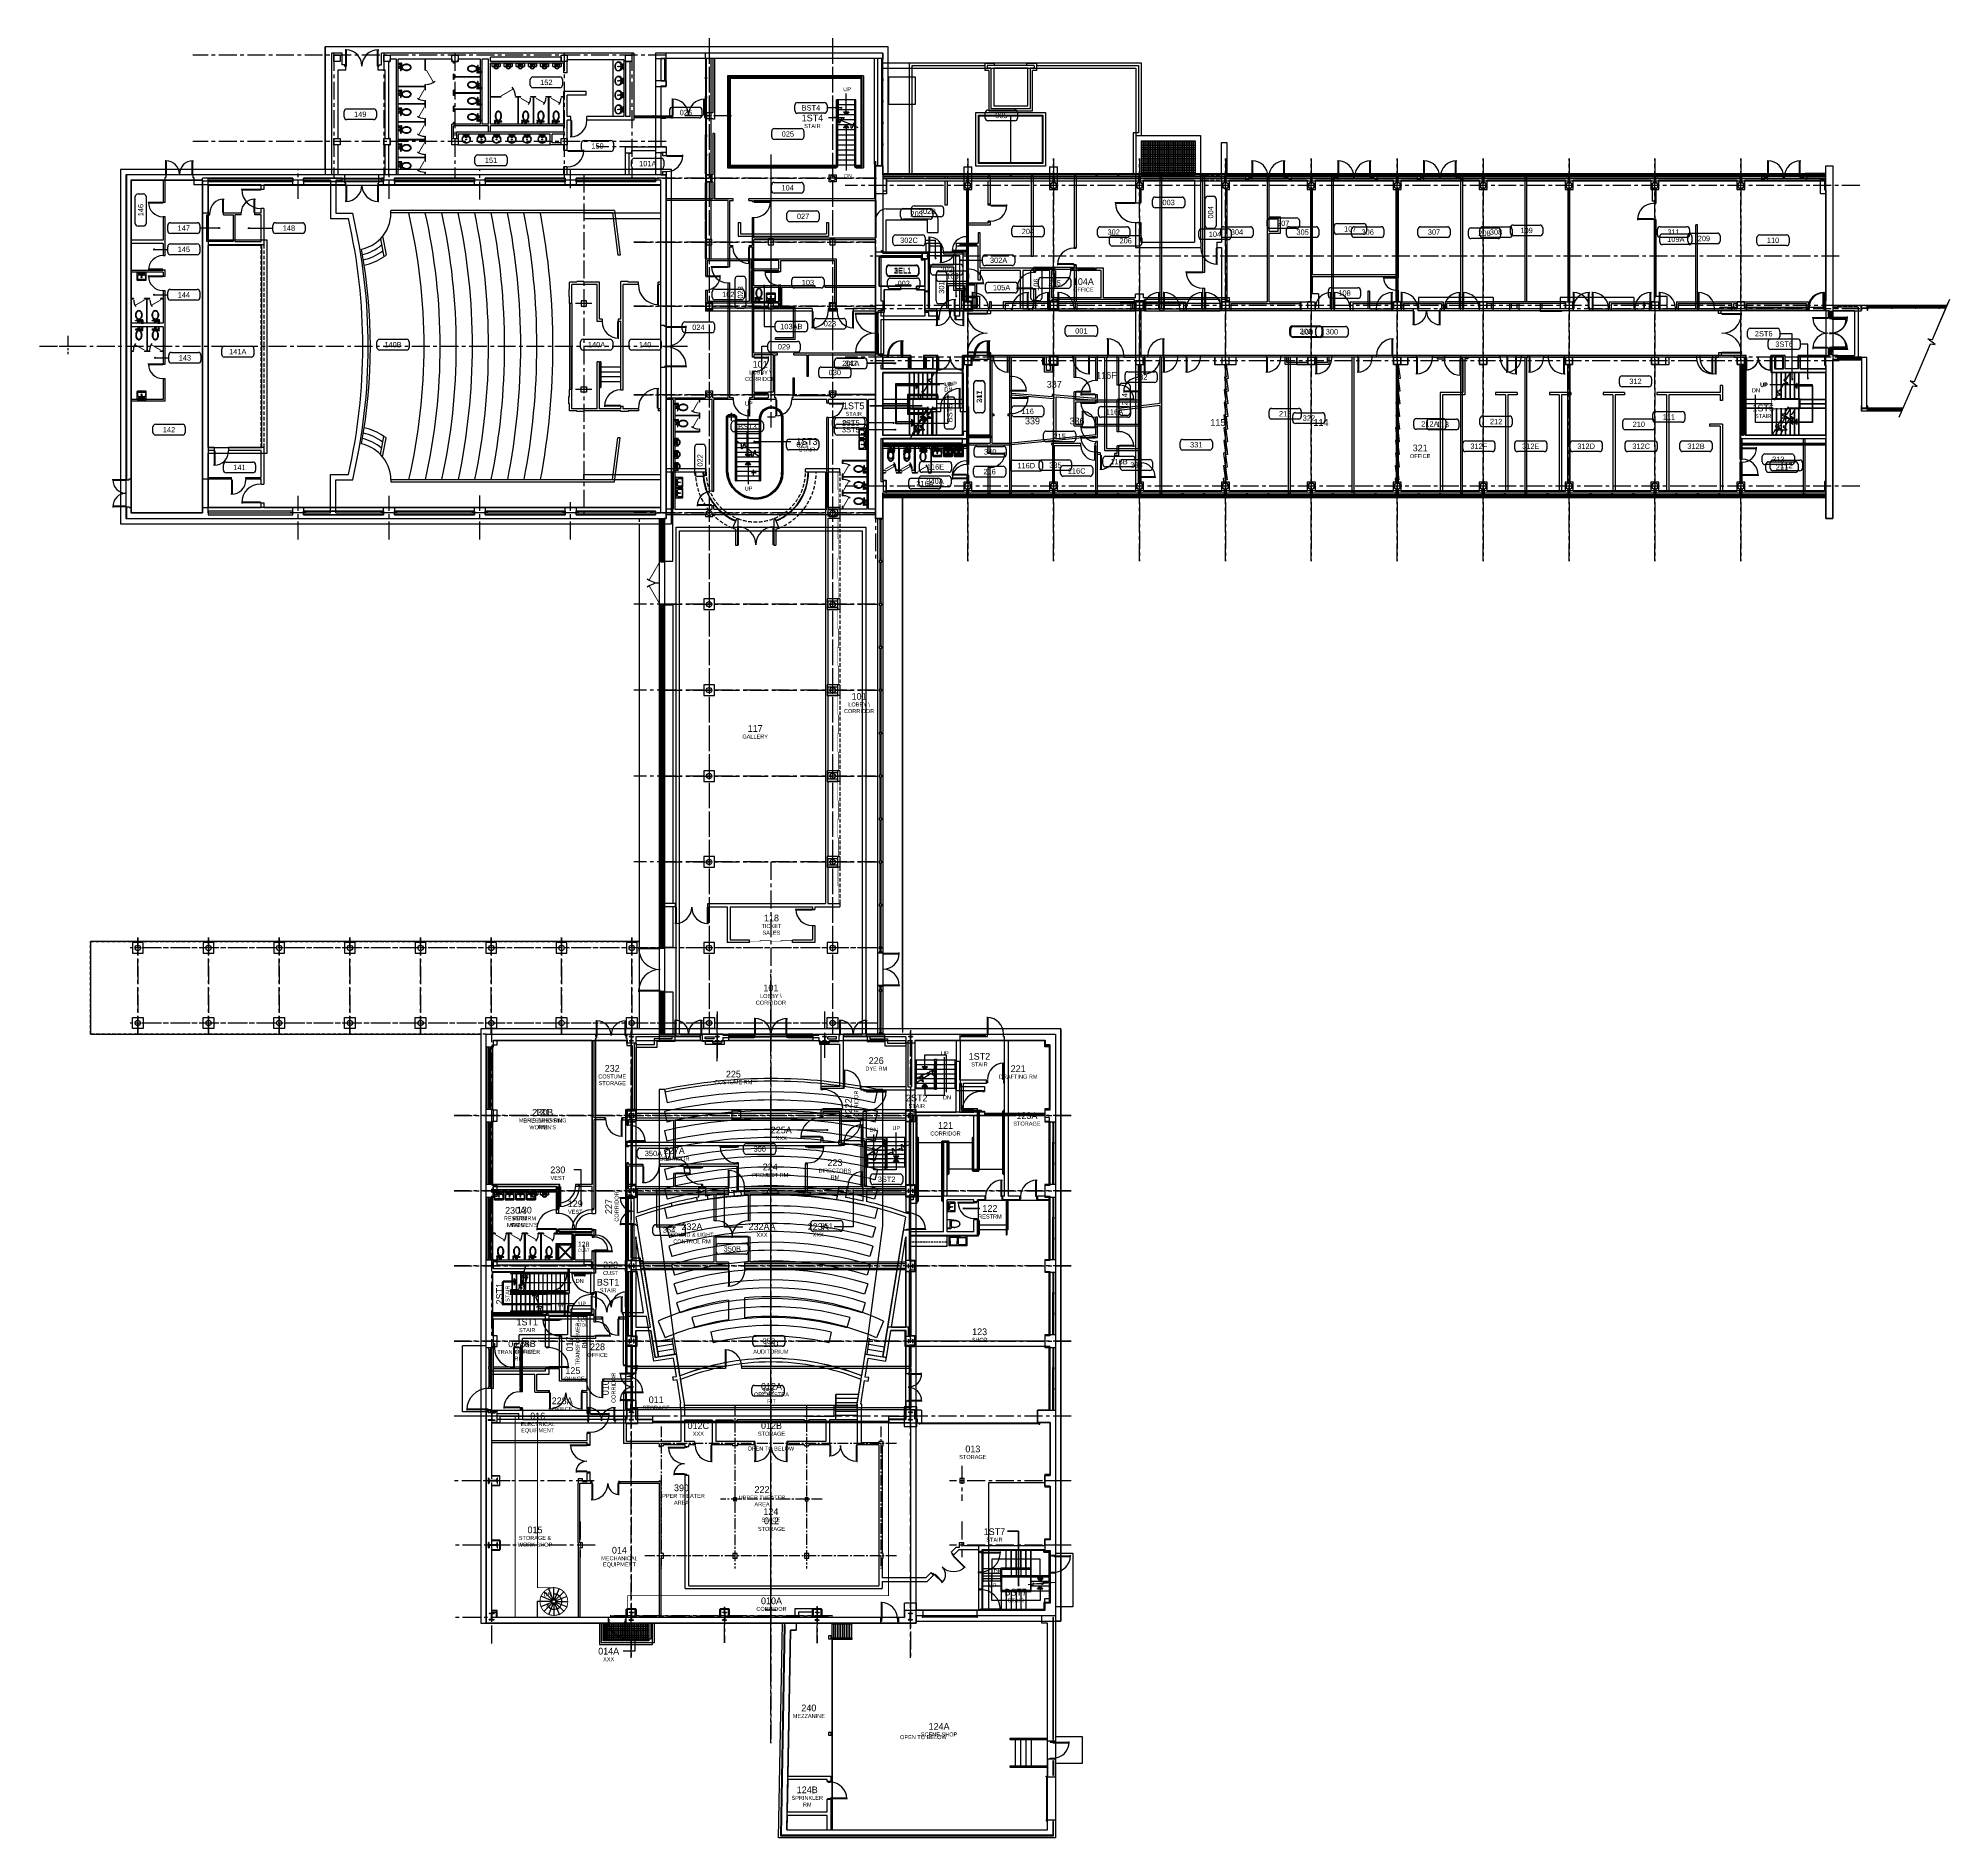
# Model space of a CAD drawing. Header units: inches. Extents: x -116 to 4157, y -436 to 3586.
import ezdxf
from ezdxf.enums import TextEntityAlignment as Align

# ---------------------------------------------------------------- set-up
doc = ezdxf.new("R2010")
doc.units = ezdxf.units.IN
doc.header["$LTSCALE"] = 32
doc.header["$MEASUREMENT"] = 0
for name, pattern in [('CENTER', [2, 1.25, -0.25, 0.25, -0.25]), ('CENTER2', [1.125, 0.75, -0.125, 0.125, -0.125]), ('HIDDEN', [0.375, 0.25, -0.125]), ('HIDDEN2', [0.1875, 0.125, -0.0625])]:
    doc.linetypes.add(name, pattern=pattern)
doc.layers.get('0').update_dxf_attribs({"color": 5, "linetype": 'CONTINUOUS'})
for name, color, linetype in [('F1-BLDG1', 7, 'CONTINUOUS'), ('F1-BLDG2', 2, 'HIDDEN'), ('F1-BLDG3', 161, 'CONTINUOUS'), ('f1-bldg4', 2, 'CONTINUOUS'), ('f1-bldg5', 252, 'CONTINUOUS'), ('F1-BRKLINE', 201, 'CONTINUOUS'), ('f1-casework1', 4, 'CONTINUOUS'), ('f1-casework2', 8, 'CONTINUOUS'), ('F1-DOOR1', 3, 'CONTINUOUS'), ('f1-doorjmb', 32, 'CONTINUOUS'), ('f1-handrail', 3, 'CONTINUOUS'), ('f1-mtxt', 4, 'CONTINUOUS'), ('F1-REST1', 12, 'CONTINUOUS'), ('F1-REST2', 8, 'CONTINUOUS'), ('F1-RMNOS', 3, 'CONTINUOUS'), ('F1-STAIR1', 24, 'CONTINUOUS'), ('F1-STAIR2', 32, 'CONTINUOUS'), ('f1-stcolumn', 12, 'CONTINUOUS'), ('F1-WINDOW1', 1, 'CONTINUOUS'), ('F1-WINDOW2', 4, 'CONTINUOUS'), ('F2-BLDG1', 7, 'CONTINUOUS'), ('F2-BLDG3', 161, 'CONTINUOUS'), ('f2-bldg4', 2, 'CONTINUOUS'), ('F2-BRKLINE', 201, 'CONTINUOUS'), ('F2-DOOR1', 3, 'CONTINUOUS'), ('f2-doorjmb', 32, 'CONTINUOUS'), ('f2-handrail', 3, 'CONTINUOUS'), ('F2-MTEXT', 4, 'CONTINUOUS'), ('f2-mtxt', 4, 'CONTINUOUS'), ('F2-REST1', 12, 'CONTINUOUS'), ('F2-REST2', 8, 'CONTINUOUS'), ('F2-RMNOS', 3, 'CONTINUOUS'), ('F2-STAIR1', 24, 'CONTINUOUS'), ('F2-STAIR2', 32, 'CONTINUOUS'), ('F2-STCOLUMN', 12, 'CONTINUOUS'), ('F2-WINDOW1', 1, 'CONTINUOUS'), ('F2-WINDOW2', 4, 'CONTINUOUS'), ('F3-BLDG1', 7, 'CONTINUOUS'), ('F3-BLDG3', 161, 'CONTINUOUS'), ('f3-bldg4', 2, 'CONTINUOUS'), ('F3-BRKLINE', 201, 'CONTINUOUS'), ('F3-DOOR1', 3, 'CONTINUOUS'), ('F3-MTXT', 4, 'CONTINUOUS'), ('F3-REST1', 12, 'CONTINUOUS'), ('F3-REST2', 8, 'CONTINUOUS'), ('F3-RMNOS', 3, 'CONTINUOUS'), ('F3-STAIR1', 24, 'CONTINUOUS'), ('F3-STAIR2', 32, 'CONTINUOUS'), ('F3-STCOLUMN1', 3, 'CONTINUOUS'), ('F3-WINDOW1', 1, 'CONTINUOUS'), ('F3-WINDOW2', 4, 'CONTINUOUS'), ('FB-BLDG1', 7, 'CONTINUOUS'), ('FB-BLDG2', 2, 'HIDDEN'), ('fb-bldg3', 161, 'CONTINUOUS'), ('FB-BRKLINE', 201, 'CONTINUOUS'), ('FB-DOOR1', 3, 'CONTINUOUS'), ('fb-doorjmb', 32, 'CONTINUOUS'), ('fb-handrail', 3, 'CONTINUOUS'), ('FB-MTEXT', 4, 'CONTINUOUS'), ('fb-mtxt', 4, 'CONTINUOUS'), ('FB-REST1', 12, 'CONTINUOUS'), ('FB-REST2', 8, 'CONTINUOUS'), ('FB-RMNOS', 3, 'CONTINUOUS'), ('FB-STAIR1', 24, 'CONTINUOUS'), ('rmcode', 7, 'CONTINUOUS')]:
    doc.layers.add(name, color=color, linetype=linetype)
for name, color, linetype, plot in [('F1-CENTER-MISC', 240, 'CENTER', False), ('F1-COLUMN1', 8, 'CONTINUOUS', False), ('F2-CENTER-MISC', 240, 'CENTER', False), ('F2-COLUMN1', 8, 'CONTINUOUS', False), ('F3-COLUMN1', 8, 'CONTINUOUS', False), ('fb-centermisc1', 20, 'CENTER', False), ('fb-centermisc2', 31, 'CENTER2', False)]:
    doc.layers.add(name, color=color, linetype=linetype, plot=plot)
doc.styles.add('ATTR', font='romans.shx', dxfattribs={"width": 0.8, "height": 1.2})
doc.styles.add('HANDLET', font='HANDLET.SHX')
doc.styles.add('mtxt', font='noting.shx')
doc.styles.add('rmcode', font='noting.shx')
doc.styles.add('RMNOS', font='HANDLET.SHX')
doc.styles.get("Standard").update_dxf_attribs({"font": 'TXT.SHX'})
doc.dimstyles.new('STANDARD$7', dxfattribs={"dimscale": 96, "dimtxt": 0.104167, "dimasz": 0.125, "dimexe": 0.0625, "dimexo": 0.0625, "dimgap": 0.052083, "dimtad": 1, "dimdec": 4, "dimzin": 3, "dimdsep": 46, "dimlunit": 4, "dimtxsty": 'Standard', "dimcen": 0.09375, "dimclrd": 2, "dimclre": 256, "dimclrt": 3, "dimadec": 0, "dimazin": 0, "dimtfac": 0.75, "dimtdec": 4, "dimtmove": 1, "dimatfit": 3, "dimfxl": 1, "dimfrac": 1, "dimtolj": 1, "dimtzin": 0, "dimarcsym": 0})

# ---------------------------------------------------------------- blocks, each defined once
blk = doc.blocks.new('plmb001')
for p, q in [((-10.5, 17), (-10.5, 0.5)), ((-10.4, 2.1), (10.5, 2.1)), ((-10, 0), (10, 0)), ((9.5, 18), (-9.5, 18)), ((-8.7, 8.6), (-8.7, 15.1)), ((-7.7, 16.1), (7.7, 16.1)), ((-6, 3.1), (-6, 4.6)), ((-6, 4.6), (-3, 4.6)), ((-3, 3.1), (-6, 3.1)), ((-1, 5.6), (-5.7, 5.6)), ((-3, 4.6), (-3, 3.1)), ((-1, 8.5), (1, 8.5)), ((-1, 3.1), (-1, 8.5)), ((1, 3.1), (-1, 3.1)), ((1, 8.5), (1, 3.1)), ((5.7, 5.6), (1, 5.6)), ((3, 4.6), (6, 4.6)), ((3, 3.1), (3, 4.6)), ((6, 3.1), (3, 3.1)), ((6, 4.6), (6, 3.1)), ((8.7, 15.1), (8.7, 8.6)), ((10.5, 0.5), (10.5, 17))]:
    blk.add_line(p, q)
blk.add_circle((0, 11.3), 0.875)
for centre, radius, start, end in [((-9.5, 17), 1, 90, 180), ((-10, 0.5), 0.5, 180, 270), ((-7.7, 15.1), 1, 90, 180), ((-5.7, 8.6), 3, 180, 270), ((5.7, 8.6), 3, 270, 0), ((7.7, 15.1), 1, 0, 90), ((9.5, 17), 1, 0, 90), ((10, 0.5), 0.5, 270, 0)]:
    blk.add_arc(centre, radius, start, end)
blk = doc.blocks.new('plmb014')
for p, q in [((-9, -7), (-9, 0)), ((-9, 0), (9, 0)), ((3.85, 0), (6.65, 0)), ((9, 0), (9, -7)), ((-9, -7), (-7, -7)), ((-7, -7), (-6, -6)), ((-6, -6), (6, -6)), ((-0.98, -2.6501), (-4.9, -2.6501)), ((-4.9, -3.35), (-0.98, -3.35)), ((0.7826, -2.3), (4.55, -2.3)), ((4.55, -3.7), (0.784, -3.7)), ((4.2, -0.35), (6.3, -0.35)), ((4.2, -1.6), (4.2, -1.95)), ((6.3, -1.6), (4.2, -1.6)), ((4.2, -1.95), (6.3, -1.95)), ((4.2, -4.05), (4.2, -4.4001)), ((6.3, -4.05), (4.2, -4.05)), ((4.2, -4.4001), (6.3, -4.4001)), ((4.55, -0.35), (4.55, -1.6)), ((4.55, -1.95), (4.55, -4.05)), ((5.95, -1.6), (5.95, -0.35)), ((5.95, -4.05), (5.95, -1.95)), ((6, -6), (7, -7)), ((6.3, -1.95), (6.3, -1.6)), ((6.3, -4.4001), (6.3, -4.05)), ((7, -7), (9, -7))]:
    blk.add_line(p, q)
blk.add_circle((0, -3), 1.05)
for centre, radius, start, end in [((4.215, 0.0154), 0.3657, 182.4084, 267.5916), ((6.285, 0.0154), 0.3657, 272.4084, 357.5916), ((0, -6), 6, 180, 0), ((-4.9, -3), 0.35, 90, 270), ((0, -6), 4.5, 180, 0), ((0, -3), 1.75, 23.5781785, 168.577), ((0, -3), 1.75, 191.8763, 336.5863)]:
    blk.add_arc(centre, radius, start, end)
at = {"style": 'ATTR', "width": 0.8, "flags": 9}
blk.add_attdef('ESTCODE', (0, 0), '', height=0.00000036, dxfattribs=at)
blk = doc.blocks.new('STRL005')
for p, q in [((1.39, 5), (-1.39, 5)), ((-1.39, 5), (-1.39, 4.94)), ((-1.39, -0.01), (-1.39, 0.06)), ((-0.34, 4.71), (-1.23, 4.78)), ((-0.34, 0.28), (-1.23, 0.21)), ((-0.11, 5), (-0.02, 5)), ((-0.11, 4.46), (-0.11, 0.53)), ((0.11, 4.46), (0.11, 0.53)), ((0.34, 4.71), (1.23, 4.78)), ((0.34, 0.28), (1.23, 0.21)), ((1.39, 5), (1.39, 4.94)), ((1.39, -0.01), (1.39, 0.06)), ((1.39, -0.01), (-1.39, -0.01)), ((-0.11, -0.01), (-0.02, -0.01))]:
    blk.add_line(p, q)
for centre, radius, start, end in [((-1.23, 4.94), 0.156, 180, 270), ((-1.23, 0.06), 0.156, 90, 180), ((-0.36, 4.46), 0.25, 0, 85.60264), ((-0.36, 0.53), 0.25, 274.39736, 360), ((0.36, 4.46), 0.25, 94.39736, 180), ((0.36, 0.53), 0.25, 180, 265.60264), ((1.23, 4.94), 0.156, 270, 0), ((1.23, 0.06), 0.156, 0, 90)]:
    blk.add_arc(centre, radius, start, end)
blk = doc.blocks.new('STRL006')
for p, q in [((1.875, 5), (-1.875, 5)), ((-1.875, 5), (-1.875, 4.75)), ((-0.375, 4.75), (-1.875, 4.75)), ((-1.875, 0), (-1.875, 0.25)), ((-0.375, 0.25), (-1.875, 0.25)), ((1.875, 0), (-1.875, 0)), ((-0.125, 0.5), (-0.125, 4.5)), ((0.125, 0.5), (0.125, 4.5)), ((0.375, 4.75), (1.875, 4.75)), ((0.375, 0.25), (1.875, 0.25)), ((1.875, 5), (1.875, 4.75)), ((1.875, 0), (1.875, 0.25))]:
    blk.add_line(p, q)
for centre, start, end in [((-0.375, 4.5), 360, 90), ((-0.375, 0.5), 270, 0), ((0.375, 4.5), 90, 180), ((0.375, 0.5), 180, 270)]:
    blk.add_arc(centre, 0.25, start, end)
blk = doc.blocks.new('ADR-42R')
for p, q in [((-1.5, 1), (-1.5, 43)), ((0, 1), (0, 43)), ((0, 43), (1.5, 43)), ((0, 1), (-1.5, 1))]:
    blk.add_line(p, q)
blk.add_arc((0, 1), 42, 90, 180)
blk = doc.blocks.new('ADR-36R')
for p, q in [((-1.5, 1), (-1.5, 37)), ((0, 1), (-1.5, 1)), ((0, 1), (0, 37)), ((0, 37), (1.5, 37))]:
    blk.add_line(p, q)
blk.add_arc((0, 1), 36, 90, 180)
blk = doc.blocks.new('ADR-32L')
for p, q in [((0, 33), (-1.5, 33)), ((0, 1), (0, 33)), ((0, 1), (1.5, 1)), ((1.5, 1), (1.5, 33))]:
    blk.add_line(p, q)
blk.add_arc((0, 1), 32, 0, 90)
blk = doc.blocks.new('ADR-36L')
for p, q in [((0, 37), (-1.5, 37)), ((0, 1), (0, 37)), ((1.5, 1), (1.5, 37)), ((0, 1), (1.5, 1))]:
    blk.add_line(p, q)
blk.add_arc((0, 1), 36, 0, 90)
blk = doc.blocks.new('ADR-30L')
for p, q in [((0, 31), (-1.5, 31)), ((0, 1), (0, 31)), ((0, 1), (1.5, 1)), ((1.5, 1), (1.5, 31))]:
    blk.add_line(p, q)
blk.add_arc((0, 1), 30, 0, 90)
blk = doc.blocks.new('ADR-30R')
for p, q in [((-1.5, 1), (-1.5, 31)), ((0, 1), (-1.5, 1)), ((0, 31), (1.5, 31)), ((0, 1), (0, 31))]:
    blk.add_line(p, q)
blk.add_arc((0, 1), 30, 90, 180)
blk = doc.blocks.new('ADR-32R')
for p, q in [((-1.5, 1), (-1.5, 33)), ((0, 1), (-1.5, 1)), ((0, 1), (0, 33)), ((0, 33), (1.5, 33))]:
    blk.add_line(p, q)
blk.add_arc((0, 1), 32, 90, 180)
blk = doc.blocks.new('ADR-42L')
for p, q in [((0, 43), (-1.5, 43)), ((0, 1), (0, 43)), ((1.5, 1), (1.5, 43)), ((0, 1), (1.5, 1))]:
    blk.add_line(p, q)
blk.add_arc((0, 1), 42, 0, 90)
blk = doc.blocks.new('ADR-48L')
for p, q in [((0, 49), (-1.5, 49)), ((0, 1), (0, 49)), ((1.5, 1), (1.5, 49)), ((0, 1), (1.5, 1))]:
    blk.add_line(p, q)
blk.add_arc((0, 1), 48, 0, 90)
blk = doc.blocks.new('ADR-48R')
for p, q in [((-1.5, 1), (-1.5, 49)), ((0, 1), (0, 49)), ((0, 49), (1.5, 49)), ((0, 1), (-1.5, 1))]:
    blk.add_line(p, q)
blk.add_arc((0, 1), 48, 90, 180)
blk = doc.blocks.new('ARROW4')
blk.add_line((-1, 0), (0, 0))
for points in [[(0, 0, 0, 0.125, 0), (-0.5, 0.5, 0.125, 0.125, 0)], [(0, 0, 0, 0.125, 0), (-0.5, -0.5, 0.125, 0.125, 0)]]:
    blk.add_lwpolyline(points, format="xyseb")
blk = doc.blocks.new('plmb013')
for p, q in [((-1.4, -5.5), (-7, -5.5)), ((-7, -6.5), (-1.4, -6.5)), ((-4, -7), (-4, -9.9)), ((-2, -2), (-2, -4.5)), ((1.1, -5), (6.5, -5)), ((6.5, -7), (1.1, -7)), ((2, -2), (2, -4.5)), ((4, -7), (4, -9.9)), ((5.5, 0), (9.5, 0)), ((6, -0.5), (9, -0.5)), ((9, -4), (6, -4)), ((6, -4), (6, -4.5)), ((6, -4.5), (9, -4.5)), ((9, -7.5), (6, -7.5)), ((6, -7.5), (6, -8)), ((6, -8), (9, -8)), ((6.5, -0.5), (6.5, -4)), ((6.5, -4.5), (6.5, -7.5)), ((8.5, -4), (8.5, -0.5)), ((8.5, -7.5), (8.5, -4.5)), ((9, -4.5), (9, -4)), ((9, -8), (9, -7.5))]:
    blk.add_line(p, q)
for points in [[(-4, -9.9, 0.048991), (-5, -11.1, 0.080337), (-6.5, -14.3, 0.068118), (-7.1, -18.5, 0.068118), (-6.5, -22.7, 0.080337), (-5, -25.9, 0.107079), (-2.5, -28.3, 0.138729), (0, -29, 0.138729)], [(0, -29, 0.138729), (2.5, -28.3, 0.107079), (5, -25.9, 0.080337), (6.5, -22.7, 0.068118), (7.1, -18.5, 0.068118), (6.5, -14.3, 0.080337), (5, -11.1, 0.048991), (4, -9.9, 0.138729)]]:
    blk.add_lwpolyline(points, format="xyb")
blk.add_lwpolyline([(0, -28, 0.147629), (2.1, -27.3, 0.10713), (4.2, -25.2, 0.076355), (5.4, -22.3, 0.063283), (5.9, -18.5, 0.063283), (5.4, -14.7, 0.076355), (4.2, -11.8, 0.10713), (2.1, -9.7, 0.147629), (0, -9, 0.147629), (-2.1, -9.7, 0.10713), (-4.2, -11.8, 0.076355), (-5.4, -14.7, 0.063283), (-5.9, -18.5, 0.063283), (-5.4, -22.3, 0.076355), (-4.2, -25.2, 0.10713), (-2.1, -27.3, 0.147629)], format="xyb", close=True)
blk.add_circle((0, -6), 1.5)
for centre, radius, start, end in [((0, -2), 2, 0, 180), ((6, 0), 0.522, 182.4084, 267.5916), ((9, 0), 0.522, 272.4084, 357.5916), ((-7, -6), 0.5, 90, 270), ((-3, -7), 1, 150.0031, 180), ((0, -6), 2.5, 23.5782, 168.577), ((0, -6), 2.5, 191.8763, 336.4218)]:
    blk.add_arc(centre, radius, start, end)
at = {"style": 'ATTR', "width": 0.8, "flags": 9}
blk.add_attdef('ESTCODE', (5.5, 0), '', height=0.0000769, dxfattribs=at)
blk = doc.blocks.new('DOOR32')
at = {"const_width": 2}
blk.add_lwpolyline([(0, 2), (27.7, 18)], dxfattribs=at)
blk.add_arc((0, 2), 32, 0, 38.6598)
blk = doc.blocks.new('DOOR24-R')
at = {"const_width": 2}
blk.add_lwpolyline([(0, 2), (-20.8, 14)], dxfattribs=at)
blk.add_arc((0, 2), 24, 141.7098, 180)
blk = doc.blocks.new('plmb005')
for p, q in [((-1, -2.2), (-1, 5.4)), ((-1, 5.4), (1, 5.4)), ((-0.4, 5.4), (0.4, 5.4)), ((1, 5.4), (1, -2.2)), ((-6, -0.7), (-3, -0.7)), ((-6, -2.2), (-6, -0.7)), ((-3, -2.2), (-6, -2.2)), ((-3, -0.7), (-3, -2.2)), ((1, -2.2), (-1, -2.2)), ((3, -0.7), (6, -0.7)), ((3, -2.2), (3, -0.7)), ((6, -2.2), (3, -2.2)), ((6, -0.7), (6, -2.2))]:
    blk.add_line(p, q)
blk.add_circle((0, 9.3), 0.916)
for centre, radius, start, end in [((-1.9, 8.3), 8.12, 134.6183, 178.5414), ((-1.9, 8.7), 8.12, 181.4586, 225.3817), ((-2.7, 8.8), 6.42, 119.9521, 175.7693), ((-2.7, 9.7), 6.42, 184.2307, 240.0479), ((-0.9, 7.3), 9.56, 111.5725, 134.6183), ((-0.9, 9.7), 9.56, 225.3817, 248.4275), ((0.2, 3.7), 12.3, 108.1465, 119.9521), ((0.2, 14.8), 12.3, 240.0479, 251.8535), ((0.2, 4.5), 12.6, 91.0148, 111.5725), ((0.2, 12.5), 12.6, 248.4275, 264.3796), ((-0.2, 4.9), 11.1, 89.13, 108.1465), ((-0.2, 13.6), 11.1, 251.8535, 265.6441), ((-0.2, 4.5), 12.6, 68.4275, 88.9852), ((0.2, 4.9), 11.1, 71.8535, 90.87), ((0.2, 13.6), 11.1, 274.3559, 288.1465), ((-0.2, 12.5), 12.6, 275.6204, 291.5725), ((-0.2, 3.7), 12.3, 60.0479, 71.8535), ((-0.2, 14.8), 12.3, 288.1465, 299.9521), ((0.9, 7.3), 9.56, 45.3817, 68.4275), ((0.9, 9.7), 9.56, 291.5725, 314.6183), ((2.7, 8.8), 6.42, 4.2307, 60.0479), ((2.7, 9.7), 6.42, 299.9521, 355.7693), ((1.9, 8.3), 8.12, 1.4586, 45.3817), ((1.9, 8.7), 8.12, 314.6183, 358.5414)]:
    blk.add_arc(centre, radius, start, end)
blk = doc.blocks.new('ADR-36DL')
for p, q in [((0, 37), (-1.5, 37)), ((0, 1), (0, 37)), ((0, 1), (1.5, 1)), ((1.5, 1), (1.5, 37)), ((70.5, 1), (70.5, 37)), ((72, 1), (70.5, 1)), ((72, 1), (72, 37)), ((72, 37), (73.5, 37))]:
    blk.add_line(p, q)
for centre, start, end in [((0, 1), 0, 90), ((72, 1), 90, 180)]:
    blk.add_arc(centre, 36, start, end)
blk = doc.blocks.new('ADR-44L')
for p, q in [((0, 45), (-1.5, 45)), ((0, 1), (0, 45)), ((1.5, 1), (1.5, 45)), ((0, 1), (1.5, 1))]:
    blk.add_line(p, q)
blk.add_arc((0, 1), 44, 0, 90)
blk = doc.blocks.new('ADR-44R')
for p, q in [((-1.5, 1), (-1.5, 45)), ((0, 1), (0, 45)), ((0, 45), (1.5, 45)), ((0, 1), (-1.5, 1))]:
    blk.add_line(p, q)
blk.add_arc((0, 1), 44, 90, 180)
blk = doc.blocks.new('ADR-40DL')
for p, q in [((0, 41), (-1.5, 41)), ((0, 1), (0, 41)), ((0, 1), (1.5, 1)), ((1.5, 1), (1.5, 41)), ((78.5, 1), (78.5, 41)), ((80, 1), (78.5, 1)), ((80, 1), (80, 41)), ((80, 41), (81.5, 41))]:
    blk.add_line(p, q)
for centre, start, end in [((0, 1), 0, 90), ((80, 1), 90, 180)]:
    blk.add_arc(centre, 40, start, end)
blk = doc.blocks.new('DOOR24')
at = {"const_width": 2}
blk.add_lwpolyline([(0, 2), (20.8, 14)], dxfattribs=at)
blk.add_arc((0, 2), 24, 0, 38.2902)
blk = doc.blocks.new('ADR-48DL')
for p, q in [((0, 49), (-1.5, 49)), ((0, 1), (0, 49)), ((1.5, 1), (1.5, 49)), ((94.5, 1), (94.5, 49)), ((96, 1), (96, 49)), ((96, 49), (97.5, 49)), ((0, 1), (1.5, 1)), ((96, 1), (94.5, 1))]:
    blk.add_line(p, q)
for centre, start, end in [((0, 1), 0, 90), ((96, 1), 90, 180)]:
    blk.add_arc(centre, 48, start, end)
blk = doc.blocks.new('ADR-34DL')
for p, q in [((0, 35), (-1.5, 35)), ((0, 1), (0, 35)), ((0, 1), (1.5, 1)), ((1.5, 1), (1.5, 35)), ((66.5, 1), (66.5, 35)), ((68, 1), (66.5, 1)), ((68, 1), (68, 35)), ((68, 35), (69.5, 35))]:
    blk.add_line(p, q)
for centre, start, end in [((0, 1), 0, 90), ((68, 1), 90, 180)]:
    blk.add_arc(centre, 34, start, end)
blk = doc.blocks.new('RMNOS')
at = {"color": 11}
for p, q in [((-0.375, -0.0625), (-0.375, 0.0625)), ((-0.3125, 0.125), (0.3125, 0.125)), ((0.375, 0.0625), (0.375, -0.0625)), ((0.3125, -0.125), (-0.3125, -0.125))]:
    blk.add_line(p, q, dxfattribs=at)
for centre, start, end in [((-0.3125, 0.0625), 90, 180), ((0.3125, 0.0625), 0, 90), ((-0.3125, -0.0625), 180, 270), ((0.3125, -0.0625), 270, 0)]:
    blk.add_arc(centre, 0.0625, start, end, dxfattribs=at)
at = {"color": 9, "style": 'RMNOS'}
blk.add_attdef('ROOM', text='', height=0.125, dxfattribs=at).set_placement((0, 0), align=Align.MIDDLE)
blk = doc.blocks.new('*X27')
at = {"color": 0}
for p, q in [((1.5, 1.4925), (1.5075, 1.4925)), ((1.5, 1.485), (1.515, 1.485)), ((1.5, 1.4775), (1.5225, 1.4775)), ((1.5, 1.47), (1.53, 1.47)), ((1.5, 1.4625), (1.5375, 1.4625)), ((1.5, 1.455), (1.545, 1.455)), ((1.5, 1.4475), (1.5525, 1.4475)), ((1.5, 1.44), (1.56, 1.44)), ((1.5, 1.4325), (1.5675, 1.4325)), ((1.5, 1.425), (1.575, 1.425)), ((1.5, 1.4175), (1.5825, 1.4175)), ((1.5, 1.41), (1.59, 1.41)), ((1.5, 1.4025), (1.5975, 1.4025)), ((1.5, 1.395), (1.605, 1.395)), ((1.5, 1.3875), (1.6125, 1.3875)), ((1.5, 1.38), (1.62, 1.38)), ((1.5, 1.3725), (1.6275, 1.3725)), ((1.5, 1.365), (1.635, 1.365)), ((1.5, 1.3575), (1.6425, 1.3575)), ((1.5, 1.35), (1.65, 1.35)), ((1.5, 1.3425), (1.6575, 1.3425)), ((1.5, 1.335), (1.665, 1.335)), ((1.5, 1.3275), (1.6725, 1.3275)), ((1.5, 1.32), (1.68, 1.32)), ((1.5, 1.3125), (1.6875, 1.3125)), ((1.5, 1.305), (1.695, 1.305)), ((1.5, 1.2975), (1.7025, 1.2975)), ((1.5, 1.29), (1.71, 1.29)), ((1.5, 1.2825), (1.7175, 1.2825)), ((1.5, 1.275), (1.725, 1.275)), ((1.5, 1.2675), (1.7325, 1.2675)), ((1.5, 1.26), (1.74, 1.26)), ((1.5, 1.2525), (1.7475, 1.2525)), ((1.5, 1.245), (1.755, 1.245)), ((1.5, 1.2375), (1.7625, 1.2375)), ((1.5, 1.23), (1.77, 1.23)), ((1.5, 1.2225), (1.7775, 1.2225)), ((1.5, 1.215), (1.785, 1.215)), ((1.5, 1.2075), (1.7925, 1.2075)), ((1.5, 1.2), (1.8, 1.2)), ((1.5, 1.1925), (1.8075, 1.1925)), ((1.5, 1.185), (1.815, 1.185)), ((1.5, 1.1775), (1.8225, 1.1775)), ((1.5, 1.17), (1.83, 1.17)), ((1.5, 1.1625), (1.8375, 1.1625)), ((1.5, 1.155), (1.845, 1.155)), ((1.5, 1.1475), (1.8525, 1.1475)), ((1.5, 1.14), (1.86, 1.14)), ((1.5, 1.1325), (1.8675, 1.1325)), ((1.5, 1.125), (1.875, 1.125)), ((1.5, 1.1175), (1.8825, 1.1175)), ((1.5, 1.11), (1.89, 1.11)), ((1.5, 1.1025), (1.8975, 1.1025)), ((1.5, 1.095), (1.905, 1.095)), ((1.5, 1.0875), (1.9125, 1.0875)), ((1.5, 1.08), (1.92, 1.08)), ((1.5, 1.0725), (1.9275, 1.0725)), ((1.5, 1.065), (1.935, 1.065)), ((1.5, 1.0575), (1.9425, 1.0575)), ((1.5, 1.05), (1.95, 1.05)), ((1.5, 1.0425), (1.9575, 1.0425)), ((1.5, 1.035), (1.965, 1.035)), ((1.5, 1.0275), (1.9725, 1.0275)), ((1.5, 1.02), (1.98, 1.02)), ((1.5, 1.0125), (1.9875, 1.0125)), ((1.5, 1.005), (1.995, 1.005)), ((1.5, 0.9975), (1.9975, 0.9975)), ((1.5, 0.99), (1.99, 0.99)), ((1.5, 0.9825), (1.9825, 0.9825)), ((1.5, 0.975), (1.975, 0.975)), ((1.5, 0.9675), (1.9675, 0.9675)), ((1.5, 0.96), (1.96, 0.96)), ((1.5, 0.9525), (1.9525, 0.9525)), ((1.5, 0.945), (1.945, 0.945)), ((1.5, 0.9375), (1.9375, 0.9375)), ((1.5, 0.93), (1.93, 0.93)), ((1.5, 0.9225), (1.9225, 0.9225)), ((1.5, 0.915), (1.915, 0.915)), ((1.5, 0.9075), (1.9075, 0.9075)), ((1.5, 0.9), (1.9, 0.9)), ((1.5, 0.8925), (1.8925, 0.8925)), ((1.5, 0.885), (1.885, 0.885)), ((1.5, 0.8775), (1.8775, 0.8775)), ((1.5, 0.87), (1.87, 0.87)), ((1.5, 0.8625), (1.8625, 0.8625)), ((1.5, 0.855), (1.855, 0.855)), ((1.5, 0.8475), (1.8475, 0.8475)), ((1.5, 0.84), (1.84, 0.84)), ((1.5, 0.8325), (1.8325, 0.8325)), ((1.5, 0.825), (1.825, 0.825)), ((1.5, 0.8175), (1.8175, 0.8175)), ((1.5, 0.81), (1.81, 0.81)), ((1.5, 0.8025), (1.8025, 0.8025)), ((1.5, 0.795), (1.795, 0.795)), ((1.5, 0.7875), (1.7875, 0.7875)), ((1.5, 0.78), (1.78, 0.78)), ((1.5, 0.7725), (1.7725, 0.7725)), ((1.5, 0.765), (1.765, 0.765)), ((1.5, 0.7575), (1.7575, 0.7575)), ((1.5, 0.75), (1.75, 0.75)), ((1.5, 0.7425), (1.7425, 0.7425)), ((1.5, 0.735), (1.735, 0.735)), ((1.5, 0.7275), (1.7275, 0.7275)), ((1.5, 0.72), (1.72, 0.72)), ((1.5, 0.7125), (1.7125, 0.7125)), ((1.5, 0.705), (1.705, 0.705)), ((1.5, 0.6975), (1.6975, 0.6975)), ((1.5, 0.69), (1.69, 0.69)), ((1.5, 0.6825), (1.6825, 0.6825)), ((1.5, 0.675), (1.675, 0.675)), ((1.5, 0.6675), (1.6675, 0.6675)), ((1.5, 0.66), (1.66, 0.66)), ((1.5, 0.6525), (1.6525, 0.6525)), ((1.5, 0.645), (1.645, 0.645)), ((1.5, 0.6375), (1.6375, 0.6375)), ((1.5, 0.63), (1.63, 0.63)), ((1.5, 0.6225), (1.6225, 0.6225)), ((1.5, 0.615), (1.615, 0.615)), ((1.5, 0.6075), (1.6075, 0.6075)), ((1.5, 0.6), (1.6, 0.6)), ((1.5, 0.5925), (1.5925, 0.5925)), ((1.5, 0.585), (1.585, 0.585)), ((1.5, 0.5775), (1.5775, 0.5775)), ((1.5, 0.57), (1.57, 0.57)), ((1.5, 0.5625), (1.5625, 0.5625)), ((1.5, 0.555), (1.555, 0.555)), ((1.5, 0.5475), (1.5475, 0.5475)), ((1.5, 0.54), (1.54, 0.54)), ((1.5, 0.5325), (1.5325, 0.5325)), ((1.5, 0.525), (1.525, 0.525)), ((1.5, 0.5175), (1.5175, 0.5175)), ((1.5, 0.51), (1.51, 0.51)), ((1.5, 0.5025), (1.5025, 0.5025))]:
    blk.add_line(p, q, dxfattribs=at)
blk = doc.blocks.new('ARROW2')
blk.add_line((-0.5, 0), (-1, 0))
blk.add_lwpolyline([(0, 0), (-0.5, 0.5), (-0.5, -0.5)], close=True)
blk.add_blockref('*X27', (-2, -1))
blk = doc.blocks.new("2'-3' Doors")
for p, q in [((0, 25), (-1.5, 25)), ((0, 1), (0, 25)), ((0, 1), (1.5, 1)), ((1.5, 1), (1.5, 25)), ((58.5, 1), (58.5, 37)), ((60, 1), (58.5, 1)), ((60, 1), (60, 37)), ((60, 37), (61.5, 37))]:
    blk.add_line(p, q)
for centre, radius, start, end in [((0, 1), 24, 0, 90), ((60, 1), 36, 90, 180)]:
    blk.add_arc(centre, radius, start, end)
blk = doc.blocks.new('RMNOS-1')
at = {"color": 9, "style": 'RMNOS'}
blk.add_attdef('ROOM', text='', height=0.15625, dxfattribs=at).set_placement((0, 0), align=Align.MIDDLE)
at = {"layer": 'rmcode', "color": 61, "style": 'rmcode'}
for tag, p in [('RMCODE-1', (0, -0.1875)), ('RMCODE-2', (0, -0.34375))]:
    blk.add_attdef(tag, text='', height=0.09375, dxfattribs=at).set_placement(p, align=Align.MIDDLE)
blk = doc.blocks.new('ARROWD')
blk.add_line((0, 0), (-1, 0))
at = {"const_width": 0.1875}
blk.add_lwpolyline([(-0.28125, 0, 1), (-0.09375, 0, 1)], format="xyb", close=True, dxfattribs=at)
blk = doc.blocks.new('plmb001-wall sink')
for p, q in [((-10.5, 17), (-10.5, 0.5)), ((-10.4, 2.1), (10.5, 2.1)), ((9.5, 18), (-9.5, 18)), ((-8.7, 8.6), (-8.7, 15.1)), ((-7.7, 16.1), (7.7, 16.1)), ((-6, 3.1), (-6, 4.6)), ((-6, 4.6), (-3, 4.6)), ((-3, 3.1), (-6, 3.1)), ((-1, 5.6), (-5.7, 5.6)), ((-3, 4.6), (-3, 3.1)), ((-1, 8.5), (1, 8.5)), ((-1, 3.1), (-1, 8.5)), ((1, 3.1), (-1, 3.1)), ((1, 8.5), (1, 3.1)), ((5.7, 5.6), (1, 5.6)), ((3, 4.6), (6, 4.6)), ((3, 3.1), (3, 4.6)), ((6, 3.1), (3, 3.1)), ((6, 4.6), (6, 3.1)), ((8.7, 15.1), (8.7, 8.6)), ((10.5, 0.5), (10.5, 17))]:
    blk.add_line(p, q)
blk.add_circle((0, 11.3), 0.875)
for centre, radius, start, end in [((-9.5, 17), 1, 90, 180), ((-10, 0.5), 0.5, 180, 270), ((-7.7, 15.1), 1, 90, 180), ((-5.7, 8.6), 3, 180, 270), ((5.7, 8.6), 3, 270, 0), ((7.7, 15.1), 1, 0, 90), ((9.5, 17), 1, 0, 90), ((10, 0.5), 0.5, 270, 0)]:
    blk.add_arc(centre, radius, start, end)
blk = doc.blocks.new('plmb012-toilet2')
for p, q in [((-10.1, 1), (-10.1, 8)), ((-9.9, 8.3), (-8.7, 9.4)), ((9.1, 6.9), (-9.1, 6.9)), ((-9.1, 6.9), (-9.1, 0)), ((-8.2, 14.7), (-8.6, 9.7)), ((-6, 9.2), (6, 9.2)), ((8.2, 14.7), (8.6, 9.7)), ((9.9, 8.3), (8.7, 9.4)), ((9.1, 0), (9.1, 6.9)), ((10.1, 1), (10.1, 8))]:
    blk.add_line(p, q)
for centre, radius, start, end in [((-9.6, 8), 0.5, 129.8056, 180), ((-9.1, 1), 1, 180, 270), ((-9.1, 9.7), 0.5, 309.8056, 355.8296), ((20.9, 12.9), 29.2, 156.1187, 176.3181), ((12.2, 16), 19.4, 151.9598, 200.3821), ((0, 22.8), 6.04, 90, 162.1288), ((-0.1, 23.1), 5.29, 89.1003, 162.3706), ((0, 22.8), 6.04, 17.8712, 90), ((0.1, 23.1), 5.29, 17.6294, 90.8997), ((-12.2, 16), 19.4, 339.6179, 28.0402), ((-20.9, 12.9), 29.2, 3.6819, 23.8813), ((9.1, 9.7), 0.5, 184.1704, 230.1944), ((9.1, 1), 1, 270, 0), ((9.6, 8), 0.5, 0, 50.1944)]:
    blk.add_arc(centre, radius, start, end)
blk = doc.blocks.new('RMNOS-2')
at = {"color": 6, "style": 'RMNOS'}
blk.add_attdef('ROOM', text='', height=0.117, dxfattribs=at).set_placement((0, 0), align=Align.MIDDLE)
at = {"layer": 'rmcode', "color": 4, "style": 'rmcode'}
for tag, p in [('RMCODE-1', (0, -0.141)), ('RMCODE-2', (0, -0.258))]:
    blk.add_attdef(tag, text='', height=0.0703, dxfattribs=at).set_placement(p, align=Align.MIDDLE)
blk = doc.blocks.new('adr-40r')
for p, q in [((-1.5, 1), (-1.5, 41)), ((0, 1), (-1.5, 1)), ((0, 1), (0, 41)), ((0, 41), (1.5, 41))]:
    blk.add_line(p, q)
blk.add_arc((0, 1), 40, 90, 180)
blk = doc.blocks.new('adr-38l')
for p, q in [((0, 39), (-2, 39)), ((0, 1), (0, 39)), ((1.5, 1), (0, 1)), ((1.5, 1), (1.5, 39))]:
    blk.add_line(p, q)
blk.add_arc((0, 1), 38, 0, 90)

msp = doc.modelspace()

# ---------------------------------------------------------------- linework, layer by layer
at = {"layer": 'F1-BLDG1'}
for p, q in [((540, 3553), (540, 3281)), ((564, 3553), (540, 3553)), ((564, 3527), (564, 3553)), ((1216, 3553), (652, 3553)), ((652, 3527), (652, 3553)), ((1216, 3553), (1216, 3403)), ((1288, 3553), (1264, 3553)), ((1264, 3553), (1264, 3541)), ((1288, 3478.5), (1288, 3553)), ((1772, 3553), (1376, 3553)), ((1376, 3541), (1376, 3553)), ((1772, 3553), (1772, 3541)), ((554, 3515), (554, 3362)), ((572, 3515), (554, 3515)), ((570, 3527), (564, 3527)), ((570, 3523), (570, 3527)), ((572, 3523), (570, 3523)), ((572, 3515), (572, 3523)), ((644, 3523), (646, 3523)), ((644, 3515), (644, 3523)), ((660, 3515), (644, 3515)), ((646, 3527), (652, 3527)), ((646, 3523), (646, 3527)), ((660, 3362), (660, 3515)), ((809, 3539), (689, 3539)), ((689, 3281), (689, 3539)), ((809, 3539), (809, 3534)), ((809, 3534), (823, 3534)), ((873, 3539), (823, 3539)), ((823, 3534), (823, 3539)), ((873, 3394), (873, 3539)), ((1059, 3530), (895, 3530)), ((895, 3394), (895, 3530)), ((1059, 3509), (1059, 3530)), ((1067, 3509), (1059, 3509)), ((1193, 3538), (1067, 3538)), ((1067, 3509), (1067, 3538)), ((1193, 3538), (1193, 3411)), ((1264, 3541), (1284, 3541)), ((1284, 3541), (1284, 3490.5)), ((1772, 3541), (1376, 3541)), ((2005.5, 3525), (2005.5, 3519)), ((2110.5, 3525), (2005.5, 3525)), ((2014, 3519), (2005.5, 3519)), ((2014, 3519), (2014, 3429)), ((2096, 3519), (2020, 3519)), ((2020, 3519), (2020, 3435)), ((2096, 3435), (2096, 3519)), ((2102, 3429), (2102, 3519)), ((2110.5, 3519), (2102, 3519)), ((2110.5, 3525), (2110.5, 3519)), ((1109, 3467), (1059, 3467)), ((1059, 3394), (1059, 3467)), ((1109, 3459), (1109, 3467)), ((1284, 3490.5), (1264, 3490.5)), ((1264, 3490.5), (1264, 3478.5)), ((1264, 3478.5), (1288, 3478.5)), ((1109, 3459), (1067, 3459)), ((1067, 3411), (1067, 3459)), ((2014, 3429), (2102, 3429)), ((2020, 3435), (2096, 3435)), ((873, 3394), (809, 3394)), ((809, 3348), (809, 3394)), ((1059, 3394), (895, 3394)), ((1075, 3411), (1067, 3411)), ((1067, 3335), (1067, 3403)), ((1075, 3403), (1067, 3403)), ((1075, 3403), (1075, 3411)), ((1111, 3403), (1111, 3411)), ((1193, 3411), (1111, 3411)), ((1216, 3403), (1111, 3403)), ((554, 3362), (559, 3362)), ((559, 3348), (554, 3348)), ((554, 3348), (554, 3281)), ((559, 3362), (559, 3348)), ((660, 3362), (657, 3362)), ((657, 3362), (657, 3348)), ((657, 3348), (660, 3348)), ((660, 3281), (660, 3348)), ((823, 3348), (809, 3348)), ((1029, 3372), (823, 3372)), ((823, 3372), (823, 3348)), ((1029, 3348), (1029, 3372)), ((1059, 3348), (1029, 3348)), ((1059, 3335), (1059, 3348)), ((1067, 3335), (1059, 3335)), ((1197, 3281), (1197, 3343)), ((1197, 3343), (1288, 3343)), ((1211, 3335), (1264, 3335)), ((1211, 3329), (1211, 3335)), ((1264, 3335), (1264, 3331)), ((1288, 3343), (1288, 3324)), ((1059, 3281), (1059, 3299)), ((1067, 3299), (1059, 3299)), ((1067, 3281), (1067, 3299)), ((1205, 3281), (1205, 3329)), ((1205, 3329), (1211, 3329)), ((1264, 3331), (1280, 3331)), ((1280, 3331), (1280, 3324)), ((1280, 3324), (1288, 3324)), ((1772, 3301), (1756, 3301)), ((1756, 3301), (1756, 3238.2)), ((1772, 3301), (1772, 3272)), ((3880, 3301), (3896, 3301)), ((3880, 3272), (3880, 3301)), ((3896, 3301), (3896, 2974.5)), ((82, 3281), (82, 2599)), ((170, 3281), (82, 3281)), ((164, 3269), (91.5, 3269)), ((91.5, 3269), (91.5, 3135)), ((164, 3269), (164, 3219.2)), ((170, 3275), (168, 3275)), ((168, 3219.2), (168, 3275)), ((170, 3281), (170, 3275)), ((230, 3281), (230, 3275)), ((540, 3281), (230, 3281)), ((230, 3275), (232, 3275)), ((232, 3275), (232, 3258.5)), ((382.5, 3258.5), (232, 3258.5)), ((382.5, 3247.7), (382.5, 3258.5)), ((388.5, 3247.7), (382.5, 3247.7)), ((388.5, 3258.5), (388.5, 3247.7)), ((572, 3258.5), (388.5, 3258.5)), ((570, 3281), (554, 3281)), ((570, 3262.5), (570, 3281)), ((572, 3262.5), (570, 3262.5)), ((572, 3258.5), (572, 3262.5)), ((644, 3258.5), (644, 3262.5)), ((644, 3262.5), (646, 3262.5)), ((1276, 3258.5), (644, 3258.5)), ((660, 3281), (646, 3281)), ((646, 3262.5), (646, 3281)), ((1059, 3281), (689, 3281)), ((859.5, 3266.5), (859.5, 3273)), ((1197, 3281), (1067, 3281)), ((1280, 3281), (1205, 3281)), ((1276, 3041), (1276, 3258.5)), ((1280, 3288), (1280, 3281)), ((1280, 3288), (1288, 3288)), ((1288, 3288), (1288, 2942)), ((1388, 3281), (1376, 3281)), ((1376, 3281), (1376, 3265)), ((1376, 3265), (1388, 3265)), ((1388, 3265), (1388, 3281)), ((1780.5, 3272), (1780.5, 3238.2)), ((2728, 3276.2), (2728, 3263.7)), ((2732, 3276.2), (2728, 3276.2)), ((2728, 3250.3), (2728, 2997)), ((2732, 3263.7), (2732, 3276.2)), ((2732, 3250.3), (2732, 3057)), ((2920, 3276.2), (2920, 3263.7)), ((2924, 3276.2), (2920, 3276.2)), ((2920, 3250.3), (2920, 3057)), ((2924, 3263.7), (2924, 3276.2)), ((2924, 3250.3), (2924, 3051)), ((3492, 3253.4), (3492, 3222)), ((3496, 3276.2), (3496, 3263.7)), ((3500, 3276.2), (3496, 3276.2)), ((3500, 3263.7), (3500, 3276.2)), ((3500, 3250.3), (3500, 3216.7)), ((3868, 3272), (3880, 3272)), ((3868, 3239.2), (3868, 3272)), ((168, 3219.2), (164, 3219.2)), ((382.5, 3195.5), (382.5, 3205.7)), ((388.5, 3205.7), (382.5, 3205.7)), ((388.5, 3205.7), (388.5, 3124)), ((1780.5, 3238.2), (1756, 3238.2)), ((3496, 3222), (3492, 3222)), ((3496, 3222), (3496, 3216.7)), ((3500, 3216.7), (3496, 3216.7)), ((3868, 3239.2), (3880, 3239.2)), ((3880, 2984.5), (3880, 3239.2)), ((168, 3187.2), (164, 3187.2)), ((164, 3187.2), (164, 3135)), ((168, 3100.2), (168, 3187.2)), ((252, 3195.5), (268.3, 3195.5)), ((252, 2600.2), (252, 3195.5)), ((261.5, 3191.5), (268.3, 3191.5)), ((261.5, 3132), (261.5, 3191.5)), ((268.3, 3191.5), (268.3, 3195.5)), ((298.3, 3191.5), (298.3, 3195.5)), ((298.3, 3195.5), (338.3, 3195.5)), ((298.3, 3191.5), (320, 3191.5)), ((320, 3191.5), (320, 3132)), ((324, 3191.5), (324, 3132)), ((338.3, 3191.5), (324, 3191.5)), ((338.3, 3191.5), (338.3, 3195.5)), ((368.3, 3191.5), (368.3, 3195.5)), ((368.3, 3195.5), (382.5, 3195.5)), ((382.5, 3191.5), (368.3, 3191.5)), ((382.5, 3132), (382.5, 3191.5)), ((1172.4, 3201), (672.9, 3201)), ((672.9, 3196), (672.9, 3201)), ((1168, 3196), (672.9, 3196)), ((1168, 3196), (1180, 3101)), ((1172.4, 3201), (1185.1, 3101)), ((1449, 3174.2), (1454, 3174.2)), ((1449, 3174.2), (1449, 3144)), ((1454, 3174.2), (1454, 3149)), ((1646, 3174.2), (1646, 3149)), ((1646, 3174.2), (1651, 3174.2)), ((1651, 3174.2), (1651, 3144)), ((3500, 3180.7), (3496, 3180.7)), ((3496, 3180.7), (3496, 2997)), ((3500, 3180.7), (3500, 3009)), ((3589.3, 2981), (3589.3, 3169.2)), ((3593, 3169.2), (3589.3, 3169.2)), ((3593, 2981), (3593, 3169.2)), ((164, 3135), (91.5, 3135)), ((164, 3127), (91.5, 3127)), ((91.5, 3127), (91.5, 3067)), ((164, 3127), (164, 3100.2)), ((320, 3132), (261.5, 3132)), ((388.5, 3124), (264, 3124)), ((264, 3124), (264, 2672.2)), ((324, 3132), (382.5, 3132)), ((1449, 3144), (1651, 3144)), ((1454, 3149), (1646, 3149)), ((1869, 3127.7), (1900.8, 3127.7)), ((1869, 3108.5), (1869, 3127.7)), ((1875.5, 3122), (1875.5, 2981)), ((1875.5, 3122), (1900.8, 3122)), ((1900.8, 3122), (1900.8, 3127.7)), ((1936.8, 3127.7), (1945.3, 3127.7)), ((1936.8, 3122), (1936.8, 3127.7)), ((1936.8, 3122), (1945.3, 3122)), ((1945.3, 3122), (1945.3, 3127.7)), ((1982.5, 3122), (1982.5, 3127.7)), ((1982.5, 3127.7), (1985, 3127.7)), ((1982.5, 3122), (1985, 3122)), ((1990, 3151.5), (1985, 3151.5)), ((1985, 3151.5), (1985, 3127.7)), ((1985, 3045.5), (1985, 3122)), ((1990, 3072.2), (1990, 3151.5)), ((164, 3100.2), (168, 3100.2)), ((1185.1, 3101), (1180, 3101)), ((1376, 3093), (1668, 3093)), ((1376, 3093), (1376, 3055.2)), ((1380, 3089), (1473.5, 3089)), ((1380, 3055.2), (1380, 3089)), ((1473.5, 3089), (1473.5, 2998)), ((1544, 3089), (1664, 3089)), ((1544, 3064), (1544, 3089)), ((1664, 3089), (1664, 2993)), ((1668, 3093), (1668, 2981.7)), ((1756, 3108.5), (1869, 3108.5)), ((1756, 3108.5), (1756, 2981.7)), ((1764, 3032), (1764, 3099)), ((1764, 3099), (1860.5, 3099)), ((1860.5, 3099), (1860.5, 3093)), ((1860.5, 3093), (1866, 3093)), ((1866, 3093), (1866, 3032)), ((164, 3067), (91.5, 3067)), ((164, 3063), (91.5, 3063)), ((91.5, 3063), (91.5, 2949)), ((164, 3068.2), (164, 3067)), ((164, 3068.2), (168, 3068.2)), ((164, 3063), (164, 3054.2)), ((164, 3054.2), (168, 3054.2)), ((168, 3054.2), (168, 3068.2)), ((1088, 3041), (1072, 3041)), ((1072, 3025), (1072, 3041)), ((1134, 3036), (1077, 3036)), ((1077, 2993), (1077, 3036)), ((1104, 3042.5), (1088, 3042.5)), ((1088, 3041), (1088, 3042.5)), ((1104, 3041), (1104, 3042.5)), ((1139, 3041), (1104, 3041)), ((1134, 2953), (1134, 3036)), ((1139, 2958), (1139, 3041)), ((1187, 2958), (1187, 3042.5)), ((1203, 3042.5), (1187, 3042.5)), ((1192, 2800), (1192, 3036)), ((1226, 3036), (1192, 3036)), ((1203, 3041), (1203, 3042.5)), ((1226, 3041), (1203, 3041)), ((1226, 3036), (1226, 3041)), ((1276, 3041), (1270, 3041)), ((1270, 3036), (1270, 3041)), ((1276, 3036), (1270, 3036)), ((1276, 2944), (1276, 3036)), ((1376, 3055.2), (1380, 3055.2)), ((1540, 3066), (1477.5, 3066)), ((1477.5, 3066), (1477.5, 2998)), ((1540, 3064), (1540, 3066)), ((1544, 3064), (1540, 3064)), ((1540, 2998), (1540, 3034)), ((1544, 3034), (1540, 3034)), ((1544, 2981.7), (1544, 3034)), ((1990, 3045.5), (1985, 3045.5)), ((2154.8, 3072.2), (1990, 3072.2)), ((2080.3, 3067.2), (1990, 3067.2)), ((1990, 3067.2), (1990, 3045.5)), ((2080.3, 2981), (2080.3, 3067.2)), ((2145.3, 3067.2), (2085.3, 3067.2)), ((2085.3, 3067.2), (2085.3, 2981)), ((2145.3, 2981), (2145.3, 3067.2)), ((2150.3, 3006), (2150.3, 3067.2)), ((2154.8, 3067.2), (2150.3, 3067.2)), ((2154.8, 3067.2), (2154.8, 3072.2)), ((2194.8, 3067.2), (2194.8, 3072.2)), ((2208.8, 3072.2), (2194.8, 3072.2)), ((2208.8, 3067.2), (2194.8, 3067.2)), ((2208.8, 3067.2), (2208.8, 3072.2)), ((2265.3, 3072.2), (2248.8, 3072.2)), ((2248.8, 3067.2), (2248.8, 3072.2)), ((2260.3, 3067.2), (2248.8, 3067.2)), ((2260.3, 3006), (2260.3, 3067.2)), ((2265.3, 3006), (2265.3, 3072.2)), ((2920, 3057), (2732, 3057)), ((2920, 3053), (2732, 3053)), ((2732, 3053), (2732, 3014.7)), ((2920, 3053), (2920, 3051)), ((2924, 3051), (2920, 3051)), ((164, 3022.2), (164, 2949)), ((164, 3022.2), (168, 3022.2)), ((168, 2857.5), (168, 3022.2)), ((1072, 3025), (1070.5, 3025)), ((1070.5, 3025), (1070.5, 3009)), ((1070.5, 3009), (1072, 3009)), ((1072, 2993), (1072, 3009)), ((1077, 2993), (1072, 2993)), ((1376, 3023.2), (1380, 3023.2)), ((1376, 3023.2), (1376, 2976)), ((1380, 2998), (1380, 3023.2)), ((1473.5, 2998), (1380, 2998)), ((1477.5, 2998), (1540, 2998)), ((1664, 2993), (1654, 2993)), ((1654, 2993), (1654, 2981.7)), ((1811.5, 3032), (1764, 3032)), ((1811.5, 3024), (1775, 3024)), ((1775, 2977), (1775, 3024)), ((1811.5, 3032), (1811.5, 3024)), ((1866, 3032), (1847.5, 3032)), ((1847.5, 3032), (1847.5, 3024)), ((1866, 3024), (1847.5, 3024)), ((1866, 3024), (1866, 2977)), ((1954, 3009.5), (1988, 3009.5)), ((1954, 3009.5), (1954, 2981)), ((1954, 2997), (1954, 2981)), ((1988, 3009.5), (1988, 2981)), ((2260.3, 3006), (2150.3, 3006)), ((2260.3, 3006), (2150.3, 3006)), ((2166, 2977), (2166, 3002)), ((2334.8, 3002), (2166, 3002)), ((2337.3, 3006), (2265.3, 3006)), ((2337.3, 3006), (2265.3, 3006)), ((2334.8, 2977), (2334.8, 3002)), ((2354.8, 3014.2), (2337.3, 3014.2)), ((2337.3, 3006), (2337.3, 3014.2)), ((2354.8, 3006), (2354.8, 3014.2)), ((2546.8, 3006), (2354.8, 3006)), ((2526, 3002), (2357.3, 3002)), ((2357.3, 2977), (2357.3, 3002)), ((2526, 2976.5), (2526, 3002)), ((2546.8, 2981), (2546.8, 3006)), ((2706.5, 2997), (2706.5, 2981)), ((2706.5, 2997), (2722, 2997)), ((2728, 2997), (2722, 2997)), ((2746, 3014.7), (2732, 3014.7)), ((2746, 3014.7), (2746, 2981)), ((2856.5, 3021), (2856.5, 2981)), ((2860.3, 3021), (2856.5, 3021)), ((2860.3, 3021), (2860.3, 2981)), ((2914, 2997), (2914, 2981)), ((2930, 2997), (2914, 2997)), ((2924, 3023), (2920, 3023)), ((2920, 3023), (2920, 2997)), ((2924, 3023), (2924, 2997)), ((2930, 2981), (2930, 2997)), ((2969.8, 3006.5), (2969.8, 2981)), ((3136.8, 3006.5), (2969.8, 3006.5)), ((3136.8, 3006.5), (3136.8, 2981)), ((3286.3, 3006.5), (3286.3, 2981)), ((3450.8, 3006.5), (3286.3, 3006.5)), ((3450.8, 3006.5), (3450.8, 2981)), ((3490, 2997), (3490, 2981)), ((3496, 2997), (3490, 2997)), ((3525.3, 3009), (3500, 3009)), ((3525.3, 2981), (3525.3, 3009)), ((3698, 2997), (3682, 2997)), ((3682, 2997), (3682, 2984.5)), ((3698, 2984.5), (3698, 2997)), ((164, 2949), (91.5, 2949)), ((1145, 2953), (1134, 2953)), ((1145, 2958), (1139, 2958)), ((1145, 2958), (1145, 2953)), ((1187, 2958), (1181, 2958)), ((1181, 2958), (1181, 2953)), ((1187, 2953), (1181, 2953)), ((1187, 2800), (1187, 2953)), ((1614, 2976), (1376, 2976)), ((1614, 2981.7), (1544, 2981.7)), ((1614, 2981.7), (1614, 2976)), ((1654, 2981.7), (1650, 2981.7)), ((1650, 2981.7), (1650, 2976)), ((1670, 2976), (1650, 2976)), ((1670, 2981.7), (1668, 2981.7)), ((1670, 2981.7), (1670, 2976)), ((1756, 2981.7), (1706, 2981.7)), ((1706, 2981.7), (1706, 2976)), ((1756, 2976), (1706, 2976)), ((1756, 2976), (1756, 2971)), ((1762, 2971), (1756, 2971)), ((1762, 2971), (1762, 2977)), ((1775, 2977), (1762, 2977)), ((2006.3, 2977), (1866, 2977)), ((1954, 2981), (1875.5, 2981)), ((2080.3, 2981), (1988, 2981)), ((2006.3, 2971), (2006.3, 2977)), ((2006.3, 2971), (2013.8, 2971)), ((2106.8, 2977), (2013.8, 2977)), ((2013.8, 2971), (2013.8, 2977)), ((2085.3, 2981), (2106.8, 2981)), ((2106.8, 2981), (2106.8, 2977)), ((2142.8, 2981), (2142.8, 2977)), ((2142.8, 2981), (2145.3, 2981)), ((2166, 2977), (2142.8, 2977)), ((2357.3, 2977), (2334.8, 2977)), ((2931.8, 2976.5), (2526, 2976.5)), ((2546.8, 2981), (2706.5, 2981)), ((2856.5, 2981), (2746, 2981)), ((2860.3, 2981), (2914, 2981)), ((2930, 2981), (2931.8, 2981)), ((2931.8, 2976.5), (2931.8, 2981)), ((2967.8, 2981), (2967.8, 2976.5)), ((2969.8, 2981), (2967.8, 2981)), ((3452.8, 2976.5), (2967.8, 2976.5)), ((3286.3, 2981), (3136.8, 2981)), ((3452.8, 2981), (3450.8, 2981)), ((3452.8, 2981), (3452.8, 2976.5)), ((3490, 2981), (3488.8, 2981)), ((3488.8, 2981), (3488.8, 2976.5)), ((3595, 2976.5), (3488.8, 2976.5)), ((3589.3, 2981), (3525.3, 2981)), ((3595, 2981), (3593, 2981)), ((3595, 2976.5), (3595, 2981)), ((3643, 2981), (3631, 2981)), ((3631, 2976.5), (3631, 2981)), ((3640, 2976.5), (3631, 2976.5)), ((3640, 2970.7), (3640, 2976.5)), ((3646, 2970.7), (3640, 2970.7)), ((3643, 2981), (3643, 2984.5)), ((3682, 2984.5), (3643, 2984.5)), ((3888, 2976.5), (3646, 2976.5)), ((3646, 2970.7), (3646, 2976.5)), ((3880, 2984.5), (3698, 2984.5)), ((3888, 2976.5), (3888, 2970.2)), ((3888, 2970.2), (3892.3, 2970.2)), ((3896, 2974.5), (3892.3, 2974.5)), ((3892.3, 2974.5), (3892.3, 2970.2)), ((164, 2941), (91.5, 2941)), ((91.5, 2941), (91.5, 2779)), ((164, 2941), (164, 2857.5)), ((1284, 2944), (1276, 2944)), ((1284, 2942), (1284, 2944)), ((1288, 2942), (1284, 2942)), ((1134, 2758), (1134, 2863)), ((1139, 2863), (1134, 2863)), ((1139, 2758), (1139, 2863)), ((1284, 2896.2), (1284, 2898)), ((1284, 2898), (1288, 2898)), ((1288, 2896.2), (1284, 2896.2)), ((1288, 2898), (1288, 2896.2)), ((1762, 2883), (1756, 2883)), ((1756, 2883), (1756, 2513)), ((1762, 2877), (1762, 2883)), ((1834.8, 2877), (1762, 2877)), ((1834.8, 2877), (1834.8, 2847.5)), ((1864.8, 2877), (1864.8, 2847.5)), ((1892.8, 2877), (1864.8, 2877)), ((1892.8, 2839), (1892.8, 2877)), ((1950.3, 2759), (1950.3, 2877)), ((2006.3, 2877), (1950.3, 2877)), ((2013.8, 2883), (2006.3, 2883)), ((2006.3, 2877), (2006.3, 2883)), ((2013.8, 2877), (2013.8, 2883)), ((2163, 2877), (2013.8, 2877)), ((2129.8, 2873), (2016, 2873)), ((2016, 2873), (2016, 2681)), ((2129.8, 2873), (2129.8, 2857)), ((2162, 2857), (2162, 2873)), ((2163, 2873), (2162, 2873)), ((2163, 2873), (2163, 2877)), ((2199, 2873), (2199, 2877)), ((2356.3, 2877), (2199, 2877)), ((2200, 2873), (2199, 2873)), ((2200, 2828), (2200, 2873)), ((2338, 2873), (2204, 2873)), ((2204, 2828), (2204, 2873)), ((2338, 2873), (2338, 2857)), ((2354, 2857), (2354, 2873)), ((2356.3, 2873), (2354, 2873)), ((2356.3, 2877), (2356.3, 2873)), ((2740, 2877), (2392.3, 2877)), ((2392.3, 2877), (2392.3, 2873)), ((2513.5, 2873), (2392.3, 2873)), ((2513.5, 2873), (2513.5, 2857)), ((2562, 2857), (2562, 2873)), ((2678, 2873), (2562, 2873)), ((2678, 2873), (2678, 2566)), ((2697.5, 2873), (2683, 2873)), ((2683, 2873), (2683, 2566)), ((2697.5, 2857), (2697.5, 2873)), ((2738, 2857), (2738, 2873)), ((2740, 2873), (2738, 2873)), ((2740, 2873), (2740, 2877)), ((3259.5, 2877), (2776, 2877)), ((2776, 2877), (2776, 2873)), ((2821, 2873), (2776, 2873)), ((2821, 2570), (2821, 2873)), ((2914, 2873), (2826, 2873)), ((2826, 2570), (2826, 2873)), ((2914, 2873), (2914, 2857)), ((3106, 2873), (2946, 2873)), ((2946, 2857), (2946, 2873)), ((3106, 2873), (3106, 2857)), ((3122, 2857), (3122, 2873)), ((3259.5, 2873), (3122, 2873)), ((3259.5, 2877), (3259.5, 2873)), ((3598.3, 2877), (3295.5, 2877)), ((3295.5, 2877), (3295.5, 2873)), ((3298, 2873), (3295.5, 2873)), ((3298, 2873), (3298, 2857)), ((3314, 2857), (3314, 2873)), ((3490, 2873), (3314, 2873)), ((3490, 2873), (3490, 2857)), ((3598.3, 2873), (3528.8, 2873)), ((3528.8, 2873), (3528.8, 2857)), ((3598.3, 2877), (3598.3, 2873)), ((3640, 2877), (3634.3, 2877)), ((3634.3, 2877), (3634.3, 2873)), ((3682, 2873), (3634.3, 2873)), ((3640, 2882.7), (3640, 2877)), ((3646, 2882.7), (3640, 2882.7)), ((3646, 2882.7), (3646, 2877)), ((3702, 2877), (3646, 2877)), ((3682, 2873), (3682, 2857)), ((3702, 2699), (3702, 2877)), ((3760, 2839), (3760, 2877)), ((3788.3, 2877), (3760, 2877)), ((3788.3, 2877), (3788.3, 2847)), ((3818, 2877), (3818, 2847)), ((3888, 2877), (3818, 2877)), ((3888, 2877), (3888, 2883.7)), ((3888, 2883.7), (3892.3, 2883.7)), ((3892.3, 2879), (3892.3, 2883.7)), ((3896, 2879), (3892.3, 2879)), ((3896, 2879), (3896, 2513)), ((164, 2857.5), (168, 2857.5)), ((164, 2825.5), (168, 2825.5)), ((164, 2825.5), (164, 2779)), ((168, 2775), (168, 2825.5)), ((1284, 2850.2), (1276, 2850.2)), ((1276, 2758), (1276, 2850.2)), ((1288, 2852.2), (1284, 2852.2)), ((1284, 2852.2), (1284, 2850.2)), ((1288, 2852.2), (1288, 2623.5)), ((1892.8, 2839), (1772, 2839)), ((1772, 2839), (1772, 2699.5)), ((1864.8, 2847.5), (1834.8, 2847.5)), ((2129.8, 2857), (2162, 2857)), ((2204, 2828), (2200, 2828)), ((2338, 2857), (2343.5, 2857)), ((2343.5, 2827.7), (2343.5, 2857)), ((2348.5, 2827.7), (2343.5, 2827.7)), ((2348.5, 2827.7), (2348.5, 2857)), ((2348.5, 2857), (2354, 2857)), ((2513.5, 2857), (2562, 2857)), ((2697.5, 2857), (2738, 2857)), ((2914, 2857), (2946, 2857)), ((3106, 2857), (3122, 2857)), ((3298, 2857), (3303.5, 2857)), ((3303.5, 2591.5), (3303.5, 2857)), ((3308.5, 2591.5), (3308.5, 2857)), ((3308.5, 2857), (3314, 2857)), ((3490, 2857), (3528.8, 2857)), ((3682, 2857), (3688, 2857)), ((3688, 2857), (3688, 2645.2)), ((3880, 2839), (3760, 2839)), ((3818, 2847), (3788.3, 2847)), ((3880, 2699), (3880, 2839)), ((164, 2779), (91.5, 2779)), ((1070.5, 2785), (1072, 2785)), ((1070.5, 2769), (1070.5, 2785)), ((1072, 2785), (1072, 2801)), ((1077, 2801), (1072, 2801)), ((1077, 2758), (1077, 2801)), ((1187, 2800), (1192, 2800)), ((2200, 2719), (2200, 2796)), ((2204, 2796), (2200, 2796)), ((2204, 2777), (2204, 2796)), ((2343.5, 2777), (2343.5, 2795.7)), ((2348.5, 2795.7), (2343.5, 2795.7)), ((2348.5, 2591.5), (2348.5, 2795.7)), ((91.5, 2775), (91.5, 2601)), ((168, 2775), (91.5, 2775)), ((1072, 2769), (1070.5, 2769)), ((1072, 2753), (1072, 2769)), ((1088, 2753), (1072, 2753)), ((1134, 2758), (1077, 2758)), ((1088, 2753), (1088, 2751.5)), ((1104, 2751.5), (1088, 2751.5)), ((1104, 2753), (1104, 2751.5)), ((1187, 2753), (1104, 2753)), ((1187, 2758), (1139, 2758)), ((1187, 2758), (1187, 2764)), ((1187, 2764), (1192, 2764)), ((1187, 2751.5), (1187, 2753)), ((1203, 2751.5), (1187, 2751.5)), ((1192, 2758), (1192, 2764)), ((1226, 2758), (1192, 2758)), ((1203, 2753), (1203, 2751.5)), ((1226, 2753), (1203, 2753)), ((1226, 2758), (1226, 2753)), ((1276, 2758), (1270, 2758)), ((1270, 2758), (1270, 2753)), ((1276, 2753), (1270, 2753)), ((1276, 2537), (1276, 2753)), ((1900.8, 2751), (1877.7, 2751)), ((1900.8, 2759), (1882.3, 2759)), ((1900.8, 2759), (1900.8, 2751)), ((1950.3, 2759), (1944.8, 2759)), ((1944.8, 2759), (1944.8, 2751)), ((1950.3, 2751), (1944.8, 2751)), ((1950.3, 2699.5), (1950.3, 2751)), ((2343.5, 2777), (2204, 2777)), ((2343.5, 2773), (2204, 2773)), ((2204, 2723), (2204, 2773)), ((2343.5, 2723), (2343.5, 2773)), ((1168, 2599.5), (1180, 2693)), ((1172.4, 2594.5), (1185.1, 2693)), ((1185.1, 2693), (1180, 2693)), ((1772, 2699.5), (1950.3, 2699.5)), ((2218.5, 2719), (2200, 2719)), ((2218.5, 2723), (2204, 2723)), ((2218.5, 2719), (2218.5, 2723)), ((2343.5, 2723), (2246.5, 2723)), ((2246.5, 2719), (2246.5, 2723)), ((2248, 2719), (2246.5, 2719)), ((2248, 2717), (2248, 2719)), ((2252, 2717), (2248, 2717)), ((2343.5, 2719), (2252, 2719)), ((2252, 2717), (2252, 2719)), ((2343.5, 2591.5), (2343.5, 2719)), ((3880, 2699), (3702, 2699)), ((264, 2672.2), (278, 2672.2)), ((264, 2664.7), (264, 2604.2)), ((278, 2664.7), (264, 2664.7)), ((278, 2672.2), (278, 2664.7)), ((310, 2672.2), (310, 2664.7)), ((310, 2672.2), (388.5, 2672.2)), ((382.5, 2664.7), (310, 2664.7)), ((382.5, 2604.2), (382.5, 2664.7)), ((388.5, 2672.2), (388.5, 2589.7)), ((1772, 2677), (2008, 2677)), ((1772, 2597.5), (1772, 2677)), ((1950.3, 2681.5), (1950.3, 2691.5)), ((1960, 2677), (1961.3, 2677)), ((2008, 2659), (2008, 2677)), ((2008, 2659), (2012, 2659)), ((2012, 2677), (2060, 2677)), ((2012, 2659), (2012, 2677)), ((2016, 2681), (2060, 2681)), ((2060, 2677), (2060, 2681)), ((2150.3, 2681), (2215, 2681)), ((2150.3, 2677), (2150.3, 2681)), ((2150.3, 2677), (2152, 2677)), ((2152, 2591.7), (2152, 2677)), ((2156, 2591.7), (2156, 2676)), ((2156, 2676), (2215, 2676)), ((2215, 2676), (2215, 2681)), ((2247, 2681), (2248, 2681)), ((2247, 2676), (2247, 2681)), ((2247, 2676), (2248, 2676)), ((2252, 2685), (2248, 2685)), ((2248, 2681), (2248, 2685)), ((2248, 2566), (2248, 2676)), ((2252, 2566), (2252, 2685)), ((3880, 2677), (3692, 2677)), ((3692, 2677), (3692, 2645.2)), ((3880, 2513), (3880, 2677)), ((1377.3, 2623.5), (1288, 2623.5)), ((1377.3, 2616), (1288, 2616)), ((1288, 2616), (1288, 2513)), ((1377.3, 2616), (1377.3, 2623.5)), ((1676, 2623.5), (1599.3, 2623.5)), ((1599.3, 2616), (1599.3, 2623.5)), ((1644, 2616), (1599.3, 2616)), ((1644, 2616), (1644, 1652.2)), ((1676, 2616), (1649, 2616)), ((1649, 2616), (1649, 2537)), ((1676, 2616), (1676, 2623.5)), ((2008, 2566), (2008, 2627)), ((2008, 2627), (2012, 2627)), ((2012, 2566), (2012, 2627)), ((3688, 2645.2), (3692, 2645.2)), ((3688, 2609.2), (3688, 2591.7)), ((3688, 2609.2), (3692, 2609.2)), ((3692, 2609.2), (3692, 2591.7)), ((82, 2599), (88, 2599)), ((88, 2599), (88, 2601)), ((88, 2601), (91.5, 2601)), ((316.5, 2600.2), (252, 2600.2)), ((264, 2604.2), (316.5, 2604.2)), ((316.5, 2600.2), (316.5, 2604.2)), ((348.5, 2600.2), (348.5, 2604.2)), ((348.5, 2604.2), (382.5, 2604.2)), ((382.5, 2600.2), (348.5, 2600.2)), ((382.5, 2589.7), (382.5, 2600.2)), ((382.5, 2589.7), (388.5, 2589.7)), ((672.9, 2599.5), (1168, 2599.5)), ((672.9, 2599.5), (672.9, 2594.5)), ((672.9, 2594.5), (1172.4, 2594.5)), ((1772, 2597.5), (1780.3, 2597.5)), ((1772, 2513), (1772, 2570)), ((1772, 2570), (1780.3, 2570)), ((1780.3, 2570), (1780.3, 2597.5)), ((2008, 2566), (2012, 2566)), ((2152, 2566), (2152, 2578.3)), ((2156, 2566), (2152, 2566)), ((2156, 2578.3), (2156, 2566)), ((2252, 2566), (2248, 2566)), ((2344, 2566), (2344, 2578.3)), ((2348, 2566), (2344, 2566)), ((2348, 2578.3), (2348, 2566)), ((2683, 2566), (2678, 2566)), ((2728, 2566), (2728, 2578.3)), ((2732, 2566), (2728, 2566)), ((2732, 2578.3), (2732, 2566)), ((3304, 2566), (3304, 2578.3)), ((3308, 2566), (3304, 2566)), ((3308, 2578.3), (3308, 2566)), ((3688, 2566), (3688, 2578.3)), ((3692, 2566), (3688, 2566)), ((3692, 2578.3), (3692, 2566)), ((82, 2539), (88, 2539)), ((82, 2539), (82, 2513)), ((88, 2539), (88, 2537)), ((88, 2537), (91.5, 2537)), ((91.5, 2537), (91.5, 2525)), ((252, 2525), (91.5, 2525)), ((252, 2525), (252, 2537)), ((252, 2537), (382.5, 2537)), ((382.5, 2537), (382.5, 2547.7)), ((382.5, 2547.7), (388.5, 2547.7)), ((388.5, 2547.7), (388.5, 2537)), ((388.5, 2537), (1276, 2537)), ((1676, 2537), (1649, 2537)), ((1676, 2537), (1676, 2513)), ((82, 2513), (1288, 2513)), ((1445.8, 2513.4), (1436.6, 2491.3)), ((1443.3, 2488.7), (1443.3, 2453)), ((1448.3, 2512.5), (1448.3, 2453)), ((1528.3, 2512.5), (1528.3, 2453)), ((1530.8, 2513.4), (1539.9, 2491.3)), ((1533.3, 2488.7), (1533.3, 2453)), ((1676, 2513), (1649, 2513)), ((1649, 2513), (1649, 2333)), ((1756, 2513), (1772, 2513)), ((3896, 2513), (3880, 2513)), ((1443.3, 2453), (1448.3, 2453)), ((1528.3, 2453), (1533.3, 2453)), ((1676, 2333), (1649, 2333)), ((1676, 2309), (1649, 2309)), ((1649, 2309), (1649, 2141)), ((1676, 2333), (1676, 2309)), ((1676, 2141), (1649, 2141)), ((1676, 2141), (1676, 2117)), ((1676, 2117), (1649, 2117)), ((1649, 2117), (1649, 1949)), ((1676, 1949), (1649, 1949)), ((1676, 1925), (1649, 1925)), ((1649, 1925), (1649, 1757)), ((1676, 1949), (1676, 1925)), ((1676, 1757), (1649, 1757)), ((1676, 1757), (1676, 1733)), ((1676, 1733), (1649, 1733)), ((1649, 1733), (1649, 1652.2)), ((1283, 1652.2), (1283, 1644.7)), ((1309, 1652.2), (1283, 1652.2)), ((1309, 1644.7), (1283, 1644.7)), ((1309, 1644.7), (1309, 1652.2)), ((1381, 1652.2), (1644, 1652.2)), ((1381, 1644.7), (1381, 1652.2)), ((1381, 1644.7), (1424, 1644.7)), ((1424, 1644.7), (1424, 1565)), ((1431, 1644.7), (1431, 1570)), ((1431, 1644.7), (1615, 1644.7)), ((1615, 1644.7), (1615, 1638.8)), ((1615, 1638.8), (1620, 1638.8)), ((1620, 1644.7), (1620, 1638.8)), ((1620, 1644.7), (1676, 1644.7)), ((1649, 1652.2), (1676, 1652.2)), ((1676, 1652.2), (1676, 1644.7)), ((1615, 1602.8), (1615, 1570)), ((1615, 1602.8), (1620, 1602.8)), ((1620, 1602.8), (1620, 1565)), ((1474, 1565), (1424, 1565)), ((1474, 1570), (1431, 1570)), ((1474, 1565), (1474, 1570)), ((1615, 1570), (1570, 1570)), ((1570, 1565), (1570, 1570)), ((1620, 1565), (1570, 1565)), ((886, 1360), (1130, 1360)), ((886, 1332), (886, 1360)), ((886, 1332), (902, 1332)), ((902, 1332), (902, 1346)), ((902, 1346), (1122, 1346)), ((1122, 1346), (1122, 1024)), ((1130, 1360), (1130, 1356)), ((1130, 1356), (1132, 1356)), ((1130, 1352), (1132, 1352)), ((1130, 1352), (1130, 959.5)), ((1132, 1356), (1132, 1352)), ((1198, 1356), (1198, 1352)), ((1198, 1356), (1200, 1356)), ((1198, 1352), (1200, 1352)), ((1200, 1360), (1308, 1360)), ((1200, 1360), (1200, 1356)), ((1200, 1352), (1200, 1335)), ((1200, 1335), (1212, 1335)), ((1212, 1335), (1212, 1188)), ((1267.3, 1330), (1220, 1330)), ((1220, 1330), (1220, 994.5)), ((1307, 1344), (1267.3, 1344)), ((1267.3, 1344), (1267.3, 1330)), ((1307, 1357), (1307, 1344)), ((1308, 1357), (1307, 1357)), ((1308, 1360), (1308, 1357)), ((1368, 1357), (1368, 1360)), ((1415, 1360), (1368, 1360)), ((1369, 1357), (1368, 1357)), ((1369, 1344), (1369, 1357)), ((1415, 1344), (1369, 1344)), ((1415, 1360), (1415, 1358)), ((1415, 1358), (1484, 1358)), ((1415, 1353), (1484, 1353)), ((1415, 1353), (1415, 1344)), ((1484, 1353), (1484, 1358)), ((1560, 1353), (1560, 1358)), ((1560, 1358), (1629, 1358)), ((1560, 1353), (1629, 1353)), ((1629, 1360), (1676, 1360)), ((1629, 1360), (1629, 1358)), ((1629, 1353), (1629, 1344)), ((1629, 1344), (1675, 1344)), ((1675, 1344), (1675, 1357)), ((1675, 1357), (1676, 1357)), ((1676, 1357), (1676, 1360)), ((1736, 1360), (1944, 1360)), ((1736, 1360), (1736, 1357)), ((1736, 1357), (1737, 1357)), ((1737, 1357), (1737, 1344)), ((1737, 1344), (1777, 1344)), ((1777, 1344), (1777, 1334)), ((1777, 1334), (1824, 1334)), ((1824, 1334), (1824, 962)), ((1844, 1346), (1844, 1186)), ((1944, 1346), (1844, 1346)), ((1944, 1360), (1944, 1346)), ((2042, 1360), (2158, 1360)), ((2042, 1355), (2042, 1360)), ((2042, 1355), (2044, 1355)), ((2044, 998), (2044, 1355)), ((2052.5, 1346), (2052.5, 998)), ((2134, 1346), (2052.5, 1346)), ((2134, 1332), (2134, 1346)), ((2144, 1332), (2134, 1332)), ((2144, 1332), (2144, 1192)), ((2158, 1360), (2158, 1164)), ((1936, 1186), (1936, 1300)), ((1936, 1300), (1943.5, 1300)), ((1943.5, 1300), (1943.5, 1258)), ((1943.5, 1258), (2004, 1258)), ((2004, 1250), (1952, 1250)), ((1952, 1250), (1952, 1194)), ((2004, 1250), (2004, 1258)), ((902, 1192), (886, 1192)), ((886, 1164), (886, 1192)), ((886, 1164), (902, 1164)), ((902, 1164), (902, 1192)), ((1200, 1188), (1200, 1168)), ((1212, 1188), (1200, 1188)), ((1212, 1168), (1200, 1168)), ((1212, 1168), (1212, 1020)), ((1844, 1186), (1936, 1186)), ((1984, 1178), (1848, 1178)), ((1848, 1178), (1848, 982)), ((1952, 1194), (1984, 1194)), ((1984, 1178), (1984, 1194)), ((2144, 1192), (2134.5, 1192)), ((2134.5, 1192), (2134.5, 1164)), ((2134.5, 1164), (2158, 1164)), ((902, 1024), (886, 1024)), ((886, 996), (886, 1024)), ((886, 996), (902, 996)), ((1049, 1024), (902, 1024)), ((902, 996), (902, 1008)), ((902, 1008), (1043, 1008)), ((1043, 959.2), (1043, 1008)), ((1049, 1020), (1047, 1020)), ((1047, 1020), (1047, 959.2)), ((1049, 1020), (1049, 1024)), ((1122, 1024), (1085, 1024)), ((1085, 1024), (1085, 1020)), ((1122, 1020), (1085, 1020)), ((1122, 1020), (1122, 959.5)), ((1200, 1020), (1200, 1000)), ((1212, 1020), (1200, 1020)), ((1212, 1000), (1200, 1000)), ((1212, 1000), (1212, 996)), ((1216, 996), (1212, 996)), ((1216, 996), (1216, 994.5)), ((1220, 994.5), (1216, 994.5)), ((1908, 918), (1908, 998)), ((2000, 998), (1908, 998)), ((1916, 918), (1916, 990)), ((1976, 990), (1916, 990)), ((1976, 986), (1976, 990)), ((1976, 986), (1984, 986)), ((1984, 986), (1984, 990)), ((2000, 990), (1984, 990)), ((2000, 998), (2000, 990)), ((2044, 998), (2040, 998)), ((2040, 998), (2040, 990)), ((2078, 990), (2040, 990)), ((2078, 998), (2052.5, 998)), ((2078, 998), (2078, 990)), ((2134.5, 998), (2118, 998)), ((2118, 998), (2118, 990)), ((2144, 990), (2118, 990)), ((2134.5, 1024), (2134.5, 998)), ((2158, 1024), (2134.5, 1024)), ((2144, 996), (2158, 996)), ((2144, 990), (2144, 996)), ((2158, 1024), (2158, 996)), ((1047, 959.2), (1043, 959.2)), ((1122, 959.5), (1130, 959.5)), ((1832, 962), (1824, 962)), ((1832, 982), (1832, 962)), ((1848, 982), (1832, 982)), ((1976, 918), (1976, 946)), ((1976, 946), (1984, 946)), ((1984, 910), (1984, 946)), ((1043, 914), (1043, 923.2)), ((1047, 923.2), (1043, 923.2)), ((1078, 914), (1043, 914)), ((1047, 923.2), (1047, 918)), ((1122, 918), (1047, 918)), ((1078, 856), (1078, 914)), ((1083.5, 856), (1083.5, 910.5)), ((1083.5, 910.5), (1130, 910.5)), ((1122, 923.5), (1130, 923.5)), ((1122, 923.5), (1122, 918)), ((1130, 923.5), (1130, 910.5)), ((1212, 933.5), (1212, 854)), ((1216, 933.5), (1212, 933.5)), ((1220, 934.5), (1216, 934.5)), ((1216, 934.5), (1216, 933.5)), ((1220, 934.5), (1220, 933.5)), ((1220, 933.5), (1223.7, 933.5)), ((1271.5, 638.8), (1223.7, 933.5)), ((1772.5, 638.8), (1818.4, 922)), ((1832, 922), (1818.4, 922)), ((1832, 922), (1832, 918)), ((1908, 918), (1832, 918)), ((1832, 910), (1832, 853)), ((1984, 910), (1832, 910)), ((1976, 918), (1916, 918)), ((902, 856), (886, 856)), ((886, 660), (886, 856)), ((902, 856), (1078, 856)), ((1083.5, 856), (1122, 856)), ((1122, 874.5), (1130, 874.5)), ((1122, 874.5), (1122, 856)), ((1130, 874.5), (1130, 826)), ((2134.5, 856), (2134.5, 828)), ((2158, 856), (2134.5, 856)), ((2158, 856), (2158, 828)), ((900, 828), (900, 688)), ((900, 828), (902, 828)), ((902, 828), (1020, 828)), ((1020, 827), (1020, 828)), ((1020, 827), (1024, 827)), ((1024, 827), (1024, 828)), ((1024, 828), (1122, 828)), ((1122, 828), (1122, 826)), ((1130, 826), (1122, 826)), ((1200, 854), (1200, 749)), ((1212, 854), (1200, 854)), ((1844.8, 853), (1832, 853)), ((1844.8, 833), (1832, 833)), ((1832, 833), (1832, 685)), ((1844.8, 853), (1844.8, 833)), ((2134.5, 828), (2158, 828)), ((942, 780), (942, 784)), ((942, 784), (1020, 784)), ((942, 780), (1024, 780)), ((1020, 784), (1020, 785)), ((1020, 785), (1024, 785)), ((1024, 780), (1024, 785)), ((1122, 782), (1122, 753)), ((1130, 782), (1122, 782)), ((1130, 782), (1130, 749)), ((1122, 753), (1067.3, 753)), ((1067.3, 753), (1067.3, 688)), ((1126, 745.5), (1075, 745.5)), ((1075, 745.5), (1075, 684)), ((1126, 745.5), (1126, 717.5)), ((1131, 749), (1130, 749)), ((1131, 745), (1130, 745)), ((1130, 745), (1130, 717.5)), ((1131, 749), (1131, 745)), ((1200, 749), (1199, 749)), ((1199, 749), (1199, 745)), ((1200, 745), (1199, 745)), ((1200, 745), (1200, 602.5)), ((902, 688), (900, 688)), ((902, 668.7), (902, 688)), ((1067.3, 688), (959.3, 688)), ((959.3, 668.7), (959.3, 688)), ((1126, 684), (1075, 684)), ((1126, 717.5), (1130, 717.5)), ((1126, 685.5), (1126, 684)), ((1126, 685.5), (1130, 685.5)), ((1130, 685.5), (1130, 680)), ((1220, 697.5), (1253.9, 697.5)), ((1220, 697.5), (1220, 601.5)), ((1263.6, 637.6), (1253.9, 697.5)), ((1780.4, 637.5), (1790.1, 697.5)), ((1824, 697.5), (1790.1, 697.5)), ((1824, 697.5), (1824, 601.5)), ((1844.8, 685), (1832, 685)), ((1844.8, 685), (1844.8, 665)), ((2134.5, 688), (2134.5, 660)), ((2158, 688), (2134.5, 688)), ((2158, 688), (2158, 660)), ((886, 660), (902, 660)), ((902, 668.7), (904, 668.7)), ((902, 660), (904, 660)), ((904, 668.7), (904, 660)), ((948, 668.7), (959.3, 668.7)), ((948, 668.7), (948, 660)), ((948, 660), (967, 660)), ((1130, 680), (967, 680)), ((967, 660), (967, 680)), ((1844.8, 665), (1832, 665)), ((1832, 602.7), (1832, 665)), ((2134.5, 660), (2158, 660)), ((1216, 602.5), (1200, 602.5)), ((1216, 601.5), (1216, 602.5)), ((1220, 601.5), (1216, 601.5)), ((1271.5, 638.8), (1263.6, 637.6)), ((1780.4, 637.5), (1772.5, 638.8)), ((1772.5, 638.8), (1780.4, 637.6)), ((1824, 601.5), (1828, 601.5)), ((1828, 601.5), (1828, 602.7)), ((1828, 602.7), (1832, 602.7)), ((886, 44), (886, 520)), ((886, 520), (962, 520)), ((962, 523), (967, 523)), ((962, 523), (962, 520)), ((967, 523), (967, 499)), ((1216, 540.5), (1200, 540.5)), ((1200, 540.5), (1200, 499)), ((1220, 541.5), (1216, 541.5)), ((1216, 541.5), (1216, 540.5)), ((1220, 541.5), (1220, 499)), ((1824, 540.5), (1824, 499)), ((1824, 540.5), (1828, 540.5)), ((1828, 540.5), (1828, 539.5)), ((1828, 539.5), (1832, 539.5)), ((1832, 539.5), (1832, 519.5)), ((1858.5, 519.5), (1832, 519.5)), ((1858.5, 519.5), (1858.5, 491.5)), ((2118, 492), (2118, 520)), ((2118, 520), (2158, 520)), ((2158, 520), (2158, 196)), ((898, 491.5), (1113.5, 491.5)), ((898, 372), (898, 491.5)), ((967, 499), (1112.5, 499)), ((1112.5, 499), (1112.5, 495)), ((1112.5, 495), (1113.5, 495)), ((1113.5, 495), (1113.5, 491.5)), ((1173.5, 495), (1173.5, 491.5)), ((1173.5, 495), (1174.5, 495)), ((1173.5, 491.5), (1258, 491.5)), ((1174.5, 499), (1174.5, 495)), ((1174.5, 499), (1200, 499)), ((1220, 499), (1258, 499)), ((1258, 491.5), (1258, 499)), ((1786.5, 499), (1824, 499)), ((1786.5, 491.5), (1786.5, 499)), ((1786.5, 491.5), (1858.5, 491.5)), ((2146, 492), (2118, 492)), ((2146, 492), (2146, 376)), ((916, 372), (898, 372)), ((898, 228), (898, 352)), ((898, 352), (916, 352)), ((916, 352), (916, 372)), ((2146, 376), (2134, 376)), ((2134, 376), (2134, 348)), ((2134, 348), (2146, 348)), ((2146, 348), (2146, 232)), ((918, 228), (898, 228)), ((918, 208), (918, 228)), ((2134, 216.5), (1986, 216.5)), ((1986, 216.5), (1986, 204.5)), ((2134, 216.5), (2134, 232)), ((2134, 232), (2146, 232)), ((898, 208), (918, 208)), ((898, 67.5), (898, 208)), ((1986, 204.5), (1994, 204.5)), ((1994, 204.5), (1994, 208.5)), ((1994, 208.5), (2134, 208.5)), ((2134, 204), (2134, 208.5)), ((2146, 204), (2134, 204)), ((2146, 204), (2146, 196)), ((2146, 196), (2158, 196)), ((1994, 156.5), (1986, 156.5)), ((1986, 156.5), (1986, 72)), ((1994, 72), (1994, 156.5)), ((2146, 156), (2146, 88)), ((2146, 156), (2158, 156)), ((2158, 156), (2158, 60)), ((2146, 88), (2134, 88)), ((2134, 88), (2134, 72)), ((1767, 44), (886, 44)), ((908.5, 67.5), (898, 67.5)), ((908.5, 56), (908.5, 67.5)), ((1200, 56), (908.5, 56)), ((1220, 76), (1200, 76)), ((1200, 76), (1200, 56)), ((1220, 56), (1220, 76)), ((1408.5, 56), (1220, 56)), ((1428.5, 76), (1408.5, 76)), ((1408.5, 76), (1408.5, 56)), ((1428.5, 56), (1428.5, 76)), ((1575.5, 56), (1428.5, 56)), ((1539.4, -436), (1548.2, 44)), ((1635.5, 76), (1575.5, 76)), ((1575.5, 76), (1575.5, 56)), ((1578.2, 44), (1578.2, 28)), ((1635.5, 56), (1635.5, 76)), ((1767, 56), (1635.5, 56)), ((1767, 56), (1767, 44)), ((1821, 56), (1807, 56)), ((1807, 56), (1807, 44)), ((1847, 44), (1807, 44)), ((1821, 72), (1821, 56)), ((1862, 72), (1821, 72)), ((1847, 60), (1847, 44)), ((1862, 60), (1847, 60)), ((1862, 72), (1862, 60)), ((1986, 72), (1982, 72)), ((1982, 72), (1982, 60)), ((2128, 60), (1982, 60)), ((2134, 72), (1994, 72)), ((2128, 44), (2128, 60)), ((2140, 44), (2128, 44)), ((2140, -220), (2140, 44)), ((2158, 60), (2158, -220)), ((1565.9, 28), (1559.9, -298)), ((1578.2, 28), (1565.9, 28)), ((2158, -220), (2140, -220)), ((1559.9, -298), (1656, -298)), ((1656, -298), (1656, -310)), ((2158, -260), (2140, -260)), ((2140, -260), (2140, -300)), ((2158, -300), (2158, -260)), ((1559.8, -306), (1558.5, -378)), ((1648, -306), (1559.8, -306)), ((1648, -310), (1648, -306)), ((1656, -310), (1648, -310)), ((2140, -300), (2158, -300)), ((1558.5, -378), (1648, -378)), ((1648, -378), (1648, -350)), ((1648, -350), (1656, -350)), ((1656, -350), (1656, -418)), ((1656, -418), (2140, -418)), ((2140, -418), (2140, -396)), ((2140, -396), (2158, -396)), ((2158, -396), (2158, -436)), ((2158, -436), (1539.4, -436))]:
    msp.add_line(p, q, dxfattribs=at)
for centre, radius in [((1660, 3273), 6), ((1962, 3257), 7), ((2154, 3257), 7), ((2346, 3257), 7), ((2538, 3257), 7), ((3114, 3257), 7), ((3306, 3257), 7), ((3690, 3257), 7), ((1384, 2789), 6), ((1660, 2789), 6), ((1962, 2585), 7), ((2538, 2585), 7), ((2922, 2585), 7), ((3114, 2585), 7), ((3498, 2585), 7), ((1384, 2525), 6), ((1660, 2525), 6), ((1384, 2321), 6), ((1660, 2321), 6), ((1384, 2129), 6), ((1660, 2129), 6), ((1384, 1937), 6), ((1660, 1937), 6), ((1384, 1745), 6), ((1660, 1745), 6), ((107, 1553), 6), ((265, 1553), 6), ((423, 1553), 6), ((581, 1553), 6), ((739, 1553), 6), ((897, 1553), 6), ((1054, 1553), 6), ((1211, 1553), 6), ((1384, 1553), 6), ((1660, 1553), 6), ((107, 1385), 6), ((265, 1385), 6), ((423, 1385), 6), ((581, 1385), 6), ((739, 1385), 6), ((897, 1385), 6), ((1054, 1385), 6), ((1211, 1385), 6), ((1384, 1385), 6), ((1660, 1385), 6)]:
    msp.add_circle(centre, radius, dxfattribs=at)
for centre, radius, start, end in [((2730, 3257), 7, 106.6015, 253.3985), ((2730, 3257), 7, 286.6015, 73.3985), ((2922, 3257), 7, 106.6015, 253.3985), ((2922, 3257), 7, 286.6015, 73.3985), ((3498, 3257), 7, 106.6015, 211.0027), ((3498, 3257), 7, 286.6015, 73.3985), ((2154, 2585), 7, 106.6015, 253.3985), ((2154, 2585), 7, 286.6015, 73.3985), ((2346, 2585), 7, 110.9248, 253.3985), ((2346, 2585), 7, 286.6015, 69.0752), ((2730, 2585), 7, 286.6015, 253.3985), ((3306, 2585), 7, 110.9248, 253.3985), ((3306, 2585), 7, 286.6015, 69.0752), ((3690, 2585), 7, 106.6015, 253.3985), ((3690, 2585), 7, 286.6015, 73.3985), ((1488.3, 2616), 135, 247.5, 250.5288), ((1488.3, 2616), 111, 247.5, 248.8777), ((1488.3, 2616), 111, 291.1223, 292.5), ((1488.3, 2616), 135, 289.4712, 292.5)]:
    msp.add_arc(centre, radius, start, end, dxfattribs=at)
at = {"layer": 'F1-BLDG2'}
for p, q in [((382.5, 2672.2), (382.5, 3124)), ((388.5, 3124), (388.5, 2672.2)), ((3896, 2983), (3907, 2983)), ((3907, 2989), (4151, 2989)), ((3907, 2983), (3907, 2989)), ((3896, 2867), (3960, 2867)), ((3960, 2867), (3960, 2753)), ((3960, 2753), (4050, 2753)), ((1676, 2616), (1676, 2537)), ((1816, 2559.5), (1816, 1360)), ((1228, 2513), (1228, 1567)), ((1676, 2513), (1676, 2333)), ((1676, 2309), (1676, 2141)), ((1676, 2117), (1676, 1949)), ((1676, 1925), (1676, 1757)), ((1676, 1733), (1676, 1652.2)), ((1, 1360), (1, 1567)), ((1, 1567), (1228, 1567)), ((886, 1360), (1, 1360)), ((1658, 44), (1658, -418))]:
    msp.add_line(p, q, dxfattribs=at)
for radius, start, end in [(135, 180, 219.0396), (111, 180, 246.6), (111, 292.5, 0), (135, 292.5, 0), (135, 223.196, 247.5), (111, 248.8777, 291.1223)]:
    msp.add_arc((1488.3, 2616), radius, start, end, dxfattribs=at)
at = {"layer": 'F1-BLDG3'}
for p, q in [((668, 3362), (668, 3534)), ((668, 3534), (671, 3534)), ((685, 3539), (671, 3539)), ((671, 3534), (671, 3539)), ((685, 3281), (685, 3539)), ((877, 3394), (877, 3539)), ((891, 3539), (877, 3539)), ((891, 3394), (891, 3539)), ((1053, 3544), (895, 3544)), ((895, 3534), (895, 3544)), ((1053, 3534), (895, 3534)), ((1053, 3544), (1053, 3534)), ((1197, 3534), (1197, 3411)), ((1197, 3534), (1207, 3534)), ((1207, 3534), (1207, 3411)), ((1784, 3531), (2022, 3531)), ((1832, 3283.5), (1832, 3531)), ((1838, 3283.5), (1838, 3525)), ((1838, 3525), (2000.5, 3525)), ((2022, 3530), (2022, 3531)), ((2094, 3531), (2350, 3531)), ((2094, 3530), (2094, 3531)), ((2115.5, 3525), (2344, 3525)), ((2344, 3525), (2344, 3375)), ((2350, 3531), (2350, 3369)), ((1669, 3299.9), (1669, 3448.5)), ((1712, 3299.9), (1712, 3448.5)), ((1980, 3300), (1980, 3420)), ((1980, 3420), (2136, 3420)), ((2136, 3420), (2136, 3300)), ((891, 3390), (813, 3390)), ((813, 3362), (813, 3390)), ((1059, 3376), (819, 3376)), ((819, 3376), (819, 3362)), ((891, 3394), (877, 3394)), ((891, 3376), (891, 3390)), ((1059, 3390), (895, 3390)), ((895, 3376), (895, 3390)), ((1059, 3376), (1059, 3390)), ((1207, 3411), (1197, 3411)), ((1986, 3306), (1986, 3414)), ((1986, 3414), (2130, 3414)), ((2130, 3414), (2130, 3306)), ((671, 3362), (668, 3362)), ((668, 3281), (668, 3348)), ((668, 3348), (671, 3348)), ((671, 3348), (671, 3362)), ((813, 3362), (819, 3362)), ((1059, 3372), (1033, 3372)), ((1033, 3352), (1033, 3372)), ((1053, 3352), (1033, 3352)), ((1053, 3352), (1053, 3362)), ((1053, 3362), (1059, 3362)), ((1059, 3362), (1059, 3372)), ((2332, 3375), (2332, 3283.5)), ((2344, 3375), (2332, 3375)), ((2338, 3369), (2482, 3369)), ((2338, 3369), (2338, 3283.5)), ((2350, 3357), (2470, 3357)), ((2350, 3357), (2350, 3283.5)), ((2470, 3357), (2470, 3283.5)), ((2482, 3369), (2482, 3283.5)), ((1669, 3296.2), (1669, 3298.6)), ((1712, 3296.2), (1712, 3298.6)), ((2136, 3300), (1980, 3300)), ((2130, 3306), (1986, 3306)), ((453.5, 3273), (252, 3273)), ((252, 3266.5), (252, 3273)), ((453.5, 3266.5), (252, 3266.5)), ((453.5, 3266.5), (453.5, 3273)), ((477.5, 3273), (477.5, 3266.5)), ((564, 3273), (477.5, 3273)), ((477.5, 3266.5), (564, 3266.5)), ((564, 3266.5), (564, 3273)), ((656.5, 3273), (652, 3273)), ((652, 3266.5), (652, 3273)), ((652, 3266.5), (656.5, 3266.5)), ((656.5, 3266.5), (656.5, 3273)), ((685, 3281), (668, 3281)), ((859.5, 3273), (680.5, 3273)), ((680.5, 3273), (680.5, 3266.5)), ((680.5, 3266.5), (859.5, 3266.5)), ((1062.5, 3273), (883.5, 3273)), ((883.5, 3273), (883.5, 3266.5)), ((883.5, 3266.5), (1062.5, 3266.5)), ((1062.5, 3266.5), (1062.5, 3273)), ((1264, 3273), (1086.5, 3273)), ((1086.5, 3273), (1086.5, 3266.5)), ((1086.5, 3266.5), (1264, 3266.5)), ((1264, 3266.5), (1264, 3273)), ((1772, 3282.5), (1784, 3282.5)), ((1772, 3282.5), (2585.8, 3282.5)), ((2583, 3272), (1772, 3272)), ((2585.8, 3278.2), (2585.8, 3282.5)), ((2682.8, 3278.2), (2682.8, 3282.5)), ((2682.8, 3282.5), (2777.8, 3282.5)), ((2728, 3272), (2685, 3272)), ((2775, 3272), (2732, 3272)), ((2777.8, 3278.2), (2777.8, 3282.5)), ((2874.8, 3278.2), (2874.8, 3282.5)), ((2874.8, 3282.5), (2969.5, 3282.5)), ((2920, 3272), (2877, 3272)), ((2966.8, 3272), (2924, 3272)), ((2969.5, 3278.2), (2969.5, 3282.5)), ((3066.5, 3282.5), (3738.9, 3282.5)), ((3066.5, 3278.2), (3066.5, 3282.5)), ((3496, 3272), (3068.8, 3272)), ((3736.2, 3272), (3500, 3272)), ((3738.9, 3278.2), (3738.9, 3282.5)), ((3834.9, 3278.2), (3834.9, 3282.5)), ((3880, 3282.5), (3834.9, 3282.5)), ((649.2, 3138), (657, 3097.7)), ((654.2, 3143.6), (662.4, 3101.6)), ((1477.5, 3089), (1477.5, 3070)), ((1540, 3089), (1477.5, 3089)), ((1540, 3070), (1540, 3089)), ((1540, 3070), (1477.5, 3070)), ((1540, 2994), (1390, 2994)), ((1390, 2994), (1390, 2983)), ((1540, 2983), (1540, 2994)), ((1984, 3005.5), (1958, 3005.5)), ((1958, 3005.5), (1958, 2997)), ((1970, 2997), (1958, 2997)), ((1970, 2985), (1970, 2997)), ((1984, 2985), (1984, 3005.5)), ((2162, 3002), (2150, 3002)), ((2150, 3002), (2150, 2997)), ((2162, 2997), (2150, 2997)), ((2162, 2997), (2162, 3002)), ((2338, 2997), (2338, 2981)), ((2354, 2997), (2338, 2997)), ((2354, 2981), (2354, 2997)), ((2530, 2997), (2530, 3002)), ((2541, 3002), (2530, 3002)), ((2530, 2997), (2541, 2997)), ((2541, 2997), (2541, 3002)), ((1540, 2983), (1390, 2983)), ((1984, 2985), (1970, 2985)), ((2338, 2981), (2354, 2981)), ((1772, 2847.5), (1772, 2873)), ((1772, 2873), (1830.8, 2873)), ((1830.8, 2873), (1830.8, 2847.5)), ((1868.8, 2873), (1884.8, 2873)), ((1868.8, 2873), (1868.8, 2847.5)), ((1884.8, 2847.5), (1884.8, 2873)), ((1970, 2857), (1970, 2869)), ((1970, 2869), (2012, 2869)), ((2012, 2869), (2012, 2681)), ((3768, 2847), (3768, 2873)), ((3784.3, 2873), (3768, 2873)), ((3784.3, 2873), (3784.3, 2847)), ((3880, 2873), (3822, 2873)), ((3822, 2873), (3822, 2847)), ((3880, 2847), (3880, 2873)), ((1830.8, 2847.5), (1772, 2847.5)), ((1884.8, 2847.5), (1868.8, 2847.5)), ((1960, 2857), (1970, 2857)), ((1960, 2681), (1960, 2857)), ((3692, 2857), (3692, 2699)), ((3692, 2857), (3696, 2857)), ((3696, 2699), (3696, 2857)), ((3784.3, 2847), (3768, 2847)), ((3880, 2847), (3822, 2847)), ((649.2, 2656), (657, 2696.3)), ((654.2, 2650.4), (662.4, 2692.4)), ((3692, 2699), (3696, 2699)), ((1950.3, 2691.5), (1772, 2691.5)), ((1772, 2691.5), (1772, 2681.5)), ((1772, 2681.5), (1950.3, 2681.5)), ((1960, 2681), (2012, 2681)), ((3880, 2691), (3692, 2691)), ((3692, 2691), (3692, 2681)), ((3692, 2681), (3880, 2681)), ((3880, 2681), (3880, 2691)), ((1303, 2417.5), (1303, 2616)), ((1443.7, 2597), (1442, 2597)), ((1496.9, 2597), (1444.9, 2597)), ((1499.8, 2597), (1498.2, 2597)), ((1780.3, 2570), (2008, 2570)), ((2012, 2570), (2152, 2570)), ((2156, 2570), (2248, 2570)), ((2252, 2570), (2344, 2570)), ((2348, 2570), (2678, 2570)), ((2683, 2570), (2728, 2570)), ((2732, 2570), (3304, 2570)), ((3308, 2570), (3688, 2570)), ((3692, 2570), (3880, 2570)), ((453.5, 2529), (264, 2529)), ((264, 2529), (264, 2521)), ((264, 2521), (453.5, 2521)), ((453.5, 2521), (453.5, 2529)), ((656.5, 2529), (477.5, 2529)), ((477.5, 2529), (477.5, 2521)), ((477.5, 2521), (656.5, 2521)), ((656.5, 2521), (656.5, 2529)), ((859.5, 2529), (680.5, 2529)), ((680.5, 2529), (680.5, 2521)), ((680.5, 2521), (859.5, 2521)), ((859.5, 2521), (859.5, 2529)), ((1062.5, 2529), (883.5, 2529)), ((883.5, 2529), (883.5, 2521)), ((883.5, 2521), (1062.5, 2521)), ((1062.5, 2521), (1062.5, 2529)), ((1264, 2529), (1086.5, 2529)), ((1086.5, 2529), (1086.5, 2521)), ((1086.5, 2521), (1264, 2521)), ((1264, 2521), (1264, 2529)), ((1671, 2532), (1649, 2532)), ((1649, 2532), (1649, 2518)), ((1671, 2532), (1671, 2518)), ((1772, 2559.5), (1816, 2559.5)), ((3880, 2559.5), (1816, 2559.5)), ((1671, 2518), (1649, 2518)), ((1283, 2417.5), (1303, 2417.5)), ((1283, 2319.5), (1303, 2319.5)), ((1303, 2319.5), (1303, 1652.2)), ((1671, 2328), (1649, 2328)), ((1649, 2328), (1649, 2314)), ((1671, 2314), (1649, 2314)), ((1671, 2328), (1671, 2314)), ((1671, 2136), (1649, 2136)), ((1649, 2136), (1649, 2122)), ((1671, 2122), (1649, 2122)), ((1671, 2136), (1671, 2122)), ((1671, 1944), (1649, 1944)), ((1649, 1944), (1649, 1930)), ((1671, 1930), (1649, 1930)), ((1671, 1944), (1671, 1930)), ((1671, 1752), (1649, 1752)), ((1649, 1752), (1649, 1738)), ((1671, 1752), (1671, 1738)), ((1671, 1738), (1649, 1738)), ((1303, 1644.7), (1303, 1554.5)), ((1283, 1554.5), (1303, 1554.5)), ((1283, 1454.5), (1303, 1454.5)), ((1303, 1454.5), (1303, 1360)), ((1301, 1354), (1220, 1354)), ((1220, 1354), (1220, 1336)), ((1261.3, 1336), (1220, 1336)), ((1301, 1350), (1261.3, 1350)), ((1261.3, 1350), (1261.3, 1336)), ((1301, 1354), (1301, 1350)), ((1375, 1354), (1395, 1354)), ((1375, 1350), (1375, 1354)), ((1395, 1350), (1375, 1350)), ((1395, 1350), (1395, 1354)), ((1669, 1354), (1649, 1354)), ((1649, 1350), (1649, 1354)), ((1649, 1350), (1669, 1350)), ((1669, 1350), (1669, 1354)), ((1824, 1354), (1743, 1354)), ((1743, 1354), (1743, 1350)), ((1743, 1350), (1783, 1350)), ((1783, 1350), (1783, 1340)), ((1783, 1340), (1824, 1340)), ((1824, 1354), (1824, 1340)), ((1948, 1250), (1943.5, 1250)), ((1943.5, 1250), (1943.5, 1186)), ((1948, 1190), (1948, 1250)), ((1840, 1169), (1832, 1169)), ((1832, 1169), (1832, 1021)), ((1840, 1169), (1840, 1021)), ((1943.5, 1186), (1976, 1186)), ((1976, 1190), (1948, 1190)), ((1976, 1186), (1976, 1190)), ((1976, 1058), (1976, 1178)), ((1984, 1058), (1984, 1178)), ((1916, 1118), (1908, 1118)), ((1908, 1118), (1908, 998)), ((1916, 998), (1916, 1118)), ((1976, 1058), (1984, 1058)), ((902, 1012), (902, 1020)), ((1043, 1020), (902, 1020)), ((902, 1012), (1043, 1012)), ((1043, 1012), (1043, 1020)), ((1840, 1021), (1832, 1021)), ((1840, 1001), (1832, 1001)), ((1832, 1001), (1832, 990)), ((1840, 990), (1832, 990)), ((1840, 1001), (1840, 990)), ((1220, 903.8), (1220, 830)), ((1252.6, 705.5), (1220, 903.8)), ((1791.4, 705.5), (1824, 906.8)), ((1824, 906.8), (1824, 705.5)), ((902, 852), (1122, 852)), ((902, 836), (902, 852)), ((902, 836), (1122, 836)), ((1122, 836), (1122, 852)), ((1220, 830), (1208, 830)), ((1208, 729.5), (1208, 830)), ((1220, 729.5), (1208, 729.5)), ((1220, 729.5), (1220, 705.5)), ((1220, 705.5), (1252.6, 705.5)), ((1824, 705.5), (1791.4, 705.5)), ((1305.5, 680.7), (1301.3, 680)), ((1307.1, 644.6), (1301.3, 680)), ((1329.9, 530), (1305.5, 680.7)), ((1311.3, 645.3), (1307.1, 644.6)), ((1714.1, 530), (1738.5, 680.7)), ((1732.8, 645.3), (1737, 644.6)), ((1737, 644.6), (1742.7, 680)), ((1738.5, 680.7), (1742.7, 680)), ((1212, 533.5), (1208, 533.5)), ((1208, 533.5), (1208, 516.5)), ((1212, 516.5), (1208, 516.5)), ((1212, 516.5), (1212, 533.5)), ((1714.1, 530), (1329.9, 530)), ((910, 499.5), (910, 512)), ((910, 512), (959, 512)), ((910, 499.5), (959, 499.5)), ((959, 499.5), (959, 512)), ((1139, 44), (1139, -4)), ((1147, 4), (1147, 44)), ((1249.5, 44), (1249.5, 4)), ((1257.5, -4), (1257.5, 44)), ((1615.5, 68), (1583.5, 68)), ((1583.5, 68), (1583.5, 56)), ((1615.5, 56), (1583.5, 56)), ((1615.5, 68), (1615.5, 56)), ((2154, 56), (2152, 56)), ((2152, 56), (2152, -216)), ((2154, -216), (2154, 56)), ((1249.5, 4), (1147, 4)), ((1552.1, 39.9), (1543.5, -432)), ((1545.5, -430), (1554.1, 39.9)), ((1554.1, 39.9), (1552.1, 39.9)), ((1139, -4), (1257.5, -4)), ((2152, -216), (2154, -216)), ((2154, -264), (2152, -264)), ((2152, -264), (2152, -296)), ((2152, -296), (2154, -296)), ((2154, -296), (2154, -264)), ((1558.3, -386), (1557.7, -418)), ((1557.7, -418), (1648, -418)), ((1648, -386), (1558.3, -386)), ((1648, -418), (1648, -386)), ((2154, -400), (2152, -400)), ((2152, -400), (2152, -430)), ((2154, -432), (2154, -400)), ((1543.5, -432), (2154, -432)), ((2152, -430), (1545.5, -430))]:
    msp.add_line(p, q, dxfattribs=at)
at = {"layer": 'F1-BLDG3', "linetype": 'Continuous'}
for p, q in [((1728.8, 3502), (1425, 3502)), ((1425, 3502), (1425, 3296.2)), ((1722.8, 3496), (1431, 3496)), ((1431, 3496), (1431, 3302.2)), ((1722.8, 3496), (1722.8, 3302.2)), ((1728.8, 3502), (1728.8, 3296.2)), ((1425, 3296.2), (1669, 3296.2)), ((1431, 3302.2), (1669, 3302.2)), ((1712, 3302.2), (1722.8, 3302.2)), ((1712, 3296.2), (1728.8, 3296.2))]:
    msp.add_line(p, q, dxfattribs=at)
msp.add_lwpolyline([(1499.8, 2597), (1499.8, 2739, -0.897297), (1546, 2739), (1546, 2616, -0.414214), (1488.3, 2558.2, -0.398401), (1426, 2616), (1426, 2739, -0.59375), (1442, 2739), (1442, 2597)], format="xyb", dxfattribs=at)
at = {"layer": 'F1-BLDG3'}
for centre, radius, start, end in [((588.9, 3196.5), 84, 315.8499, 359.659), ((588.9, 3196.5), 84, 282.463, 315.8499), ((-571.6, 2897), 1198.5, 349.5453, 10.4547), ((588.9, 3196.5), 120, 304.5782, 307.7437), ((588.9, 2597.5), 120, 52.2563, 55.4218), ((588.9, 2597.5), 84, 44.1501, 77.537), ((588.9, 2597.5), 84, 1.3643, 44.1501)]:
    msp.add_arc(centre, radius, start, end, dxfattribs=at)
at = {"layer": 'f1-bldg4'}
for p, q in [((1784, 3567), (526, 3567)), ((526, 3567), (526, 3281)), ((1784, 3283.5), (1784, 3567)), ((2000.5, 3530), (2000.5, 3514)), ((2000.5, 3530), (2022, 3530)), ((2009, 3514), (2000.5, 3514)), ((2009, 3514), (2009, 3424)), ((2022, 3525), (2022, 3530)), ((2094, 3525), (2094, 3530)), ((2094, 3530), (2115.5, 3530)), ((2107, 3424), (2107, 3514)), ((2115.5, 3514), (2107, 3514)), ((2115.5, 3530), (2115.5, 3514)), ((2009, 3424), (2107, 3424)), ((1772, 3283.5), (2586.8, 3283.5)), ((1780.5, 3267.2), (2583, 3267.2)), ((2350, 3277), (2470, 3277)), ((2583, 3272), (2583, 3267.2)), ((2586.8, 3278.2), (2586.8, 3283.5)), ((2681.8, 3278.2), (2681.8, 3283.5)), ((2681.8, 3283.5), (2778.8, 3283.5)), ((2685, 3272), (2685, 3267.2)), ((2685, 3267.2), (2728, 3267.2)), ((2732, 3267.2), (2775, 3267.2)), ((2775, 3272), (2775, 3267.2)), ((2778.8, 3278.2), (2778.8, 3283.5)), ((2873.8, 3278.2), (2873.8, 3283.5)), ((2873.8, 3283.5), (2970.5, 3283.5)), ((2877, 3272), (2877, 3267.2)), ((2877, 3267.2), (2920, 3267.2)), ((2924, 3267.2), (2966.8, 3267.2)), ((2966.8, 3272), (2966.8, 3267.2)), ((2970.5, 3278.2), (2970.5, 3283.5)), ((3065.5, 3283.5), (3739.9, 3283.5)), ((3065.5, 3278.2), (3065.5, 3283.5)), ((3068.8, 3272), (3068.8, 3267.2)), ((3068.8, 3267.2), (3496, 3267.2)), ((3500, 3267.2), (3737.2, 3267.2)), ((3737.2, 3267.2), (3737.2, 3272)), ((3739.9, 3278.2), (3739.9, 3283.5)), ((3833.9, 3278.2), (3833.9, 3283.5)), ((3880, 3283.5), (3833.9, 3283.5)), ((3836.7, 3267.2), (3836.7, 3272)), ((3868, 3267.2), (3836.7, 3267.2)), ((2166, 2977), (2334.8, 2977)), ((2357.3, 2977), (2526, 2977)), ((2008, 2574.7), (1780.3, 2574.7)), ((2152, 2574.7), (2012, 2574.7)), ((2248, 2574.7), (2156, 2574.7)), ((2344, 2574.7), (2252, 2574.7)), ((2678, 2574.7), (2348, 2574.7)), ((2728, 2574.7), (2683, 2574.7)), ((2821, 2574.7), (2732, 2574.7)), ((3304, 2574.7), (2826, 2574.7)), ((3688, 2574.7), (3308, 2574.7)), ((3880, 2574.7), (3692, 2574.7)), ((3880, 2558.5), (1816, 2558.5)), ((886, 1332), (886, 1192)), ((900, 1332), (900, 1192)), ((886, 1164), (886, 1024)), ((900, 1164), (900, 1024)), ((1284, 1187.2), (1289.2, 1163.7)), ((1754.9, 1163.7), (1760, 1187.2)), ((1984, 1178), (1986, 1178)), ((1988, 1178), (2040, 1178)), ((2042, 1178), (2044, 1178)), ((2144, 1024), (2144, 1164)), ((2158, 1024), (2158, 1164)), ((1284, 1144.1), (1289.4, 1120.7)), ((1760, 1144.1), (1754.7, 1120.7)), ((1848, 1118), (1850, 1118)), ((1852, 1118), (1904, 1118)), ((1906, 1118), (1908, 1118)), ((1916, 1118), (1918, 1118)), ((1920, 1118), (1972, 1118)), ((1976, 1118), (1974, 1118)), ((1284, 1101), (1289.6, 1077.7)), ((1760, 1101), (1754.5, 1077.7)), ((1284, 1057.8), (1289.8, 1034.5)), ((1760, 1057.8), (1754.2, 1034.5)), ((1918, 1058), (1916, 1058)), ((1972, 1058), (1920, 1058)), ((1976, 1058), (1974, 1058)), ((1984, 1058), (1986, 1058)), ((1988, 1058), (2040, 1058)), ((2042, 1058), (2044, 1058)), ((886, 996), (886, 856)), ((900, 996), (900, 856)), ((1284, 1014.4), (1290.1, 991.2)), ((1760, 1014.4), (1754, 991.2)), ((2144, 856), (2144, 990)), ((2158, 856), (2158, 996)), ((1284, 971.2), (1289.8, 947.9)), ((1760, 971.2), (1754.2, 947.9)), ((1288.6, 928.6), (1295.1, 905.5)), ((1755.5, 928.6), (1749, 905.5)), ((1294.2, 886.5), (1300.9, 863.5)), ((1749.9, 886.5), (1743.2, 863.5)), ((1299.7, 844.4), (1306.6, 821.4)), ((1744.3, 844.4), (1737.4, 821.4)), ((2144, 688), (2144, 828)), ((2158, 688), (2158, 828)), ((1305.3, 802.2), (1312.4, 779.3)), ((1738.7, 802.2), (1731.6, 779.3)), ((1310.9, 759.9), (1318.3, 737.1)), ((1345.6, 726.5), (1352.2, 703.4)), ((1698.4, 726.5), (1691.9, 703.4)), ((1733.1, 759.9), (1725.8, 737.1)), ((1387.5, 693.9), (1392.8, 670.5)), ((1656.6, 693.9), (1651.3, 670.5)), ((2144, 520), (2144, 660)), ((2158, 520), (2158, 660)), ((2158, 200), (2197, 200)), ((2197, 200), (2197, 80)), ((2197, 80), (2158, 80)), ((2158, -210), (2218, -210)), ((2218, -210), (2218, -270)), ((2218, -270), (2158, -270))]:
    msp.add_line(p, q, dxfattribs=at)
for points in [[(1284, 1236.3), (1272, 1236.3), (1272, 932), (1305.3, 680.6)], [(1284, 1236.3), (1290.2, 1206.9)], [(1738.7, 680.6), (1772, 932), (1772, 974), (1772, 1236.3), (1760, 1236.3)], [(1760, 1236.3), (1753.9, 1206.9)], [(1848, 998), (1850, 998)], [(1852, 998), (1904, 998)], [(1906, 998), (1908, 998)]]:
    msp.add_lwpolyline(points, dxfattribs=at)
for centre, radius, start, end in [((-571.6, 2897), 1318.5, 346.9598, 13.1071), ((-571.6, 2897), 1354.5, 347.3123, 12.7528), ((-571.6, 2897), 1390.5, 347.646, 12.4173), ((-571.6, 2897), 1426.5, 347.9625, 12.0991), ((-571.6, 2897), 1462.5, 348.2631, 11.7969), ((-571.6, 2897), 1498.5, 348.5489, 11.5096), ((-571.6, 2897), 1534.5, 348.8211, 11.236), ((-571.6, 2897), 1570.5, 349.0805, 10.9752), ((-571.6, 2897), 1606.5, 349.3281, 10.7263), ((1522, 103), 1158, 78.1397, 101.8603), ((1522, 103), 1152, 78.1397, 101.8603), ((1522, 103), 1110, 77.6188, 102.3812), ((1522, 103), 1128, 78.1397, 101.8603), ((1522, 103), 1068, 77.1237, 102.8763), ((1522, 103), 1086, 77.6188, 102.3812), ((1522, 103), 1026, 76.587, 103.413), ((1522, 103), 1044, 77.1237, 102.8763), ((1522, 103), 984, 76.0031, 103.9969), ((1522, 103), 1002, 76.587, 103.413), ((1522, 103), 942, 75.3654, 104.6346), ((1522, 103), 960, 76.0031, 103.9969), ((1522, 16.4), 984, 76.0031, 103.9969), ((1522, 103), 918, 75.3654, 104.6346), ((1522, 103), 858, 74.2114, 105.7886), ((1522, 16.4), 960, 76.0031, 103.9969), ((1522, 103), 816, 73.7841, 106.2159), ((1522, 103), 834, 74.2114, 105.7886), ((1522, 103), 774, 73.3097, 106.6903), ((1522, 103), 792, 73.7841, 106.2159), ((1522, 103), 732, 72.7802, 107.2198), ((1522, 103), 750, 73.3097, 106.6903), ((1522, 103), 690, 72.1853, 107.8147), ((1522, 103), 708, 72.7802, 107.2198), ((1522, 103), 666, 72.1853, 107.8147), ((1522, 103), 648, 74.2023, 105.7977), ((1522, 103), 624, 74.2023, 105.7977), ((1522, 103), 606, 77.1707, 102.8293), ((1522, 103), 582, 77.1707, 102.8293), ((1525.3, 73.3), 562.3, 90.3082, 111.504), ((1525, 73.2), 554.3, 90.3102, 111.6823), ((1519, 73.2), 554.3, 68.3177, 89.6898), ((1519.3, 73.3), 562.3, 68.496, 89.6918)]:
    msp.add_arc(centre, radius, start, end, dxfattribs=at)
at = {"layer": 'f1-bldg5'}
for p, q in [((2350, 3354.2), (2470, 3354.2)), ((2350, 3350.2), (2470, 3350.2)), ((2350, 3346.2), (2470, 3346.2)), ((2350, 3342.2), (2470, 3342.2)), ((2350, 3338.2), (2470, 3338.2)), ((2350, 3334.2), (2470, 3334.2)), ((2354, 3357), (2354, 3283.5)), ((2358, 3357), (2358, 3283.5)), ((2362, 3357), (2362, 3283.5)), ((2366, 3357), (2366, 3283.5)), ((2370, 3357), (2370, 3283.5)), ((2374, 3357), (2374, 3283.5)), ((2378, 3357), (2378, 3283.5)), ((2382, 3357), (2382, 3283.5)), ((2386, 3357), (2386, 3283.5)), ((2390, 3357), (2390, 3283.5)), ((2394, 3357), (2394, 3283.5)), ((2398, 3357), (2398, 3283.5)), ((2402, 3357), (2402, 3283.5)), ((2406, 3357), (2406, 3283.5)), ((2410, 3357), (2410, 3283.5)), ((2414, 3357), (2414, 3283.5)), ((2418, 3357), (2418, 3283.5)), ((2422, 3357), (2422, 3283.5)), ((2426, 3357), (2426, 3283.5)), ((2430, 3357), (2430, 3283.5)), ((2434, 3357), (2434, 3283.5)), ((2438, 3357), (2438, 3283.5)), ((2442, 3357), (2442, 3283.5)), ((2446, 3357), (2446, 3283.5)), ((2450, 3357), (2450, 3283.5)), ((2454, 3357), (2454, 3283.5)), ((2458, 3357), (2458, 3283.5)), ((2462, 3357), (2462, 3283.5)), ((2466, 3357), (2466, 3283.5)), ((2350, 3330.2), (2470, 3330.2)), ((2350, 3326.2), (2470, 3326.2)), ((2350, 3322.2), (2470, 3322.2)), ((2350, 3318.2), (2470, 3318.2)), ((2350, 3314.2), (2470, 3314.2)), ((2350, 3310.2), (2470, 3310.2)), ((2350, 3306.2), (2470, 3306.2)), ((2350, 3302.2), (2470, 3302.2)), ((2350, 3298.2), (2470, 3298.2)), ((2350, 3294.2), (2470, 3294.2)), ((2350, 3290.2), (2470, 3290.2)), ((2350, 3286.2), (2470, 3286.2)), ((1150.3, 4), (1150.3, 44)), ((1154.3, 4), (1154.3, 44)), ((1158.3, 4), (1158.3, 44)), ((1162.3, 4), (1162.3, 44)), ((1166.3, 4), (1166.3, 44)), ((1170.3, 4), (1170.3, 44)), ((1174.3, 4), (1174.3, 44)), ((1178.3, 4), (1178.3, 44)), ((1182.3, 4), (1182.3, 44)), ((1186.3, 4), (1186.3, 44)), ((1190.3, 4), (1190.3, 44)), ((1194.3, 4), (1194.3, 44)), ((1198.3, 4), (1198.3, 44)), ((1202.3, 4), (1202.3, 44)), ((1206.3, 4), (1206.3, 44)), ((1210.3, 4), (1210.3, 44)), ((1214.3, 4), (1214.3, 44)), ((1218.3, 4), (1218.3, 44)), ((1222.3, 4), (1222.3, 44)), ((1226.3, 4), (1226.3, 44)), ((1230.3, 4), (1230.3, 44)), ((1234.3, 4), (1234.3, 44)), ((1238.3, 4), (1238.3, 44)), ((1242.3, 4), (1242.3, 44)), ((1246.3, 4), (1246.3, 44)), ((1147, 40), (1249.5, 40)), ((1147, 36), (1249.5, 36)), ((1147, 32), (1249.5, 32)), ((1147, 28), (1249.5, 28)), ((1147, 24), (1249.5, 24)), ((1147, 20), (1249.5, 20)), ((1147, 16), (1249.5, 16)), ((1147, 12), (1249.5, 12)), ((1147, 8), (1249.5, 8))]:
    msp.add_line(p, q, dxfattribs=at)
at = {"layer": 'F1-BRKLINE'}
for p, q in [((1858.7, 2737.5), (1849, 2720.5)), ((1866.8, 2737.5), (1858.7, 2737.5)), ((1859.7, 2744.7), (1867.4, 2739.3)), ((1869.7, 2737.5), (1860, 2720.5)), ((1863.9, 2746.5), (1860.2, 2746.5)), ((1873, 2762), (1863.9, 2746.5)), ((1877.8, 2737.5), (1869.7, 2737.5)), ((1870.7, 2744.7), (1878.4, 2739.3)), ((1874.9, 2746.5), (1871.2, 2746.5)), ((1884, 2762), (1874.9, 2746.5)), ((3781.7, 2737), (3772, 2720)), ((3789.8, 2737), (3781.7, 2737)), ((3782.7, 2744.2), (3790.4, 2738.8)), ((3786.9, 2746), (3783.2, 2746)), ((3796, 2762), (3786.9, 2746)), ((1843.9, 2711.5), (1837, 2699.5)), ((1851.8, 2711.5), (1843.9, 2711.5)), ((1844.7, 2718.7), (1852.4, 2713.3)), ((1849, 2720.5), (1845.2, 2720.5)), ((1854.9, 2711.5), (1848, 2699.5)), ((1862.8, 2711.5), (1854.9, 2711.5)), ((1855.7, 2718.7), (1863.4, 2713.3)), ((1860, 2720.5), (1856.2, 2720.5)), ((3766.9, 2711), (3760, 2699)), ((3774.8, 2711), (3766.9, 2711)), ((3767.7, 2718.2), (3775.4, 2712.8)), ((3772, 2720), (3768.2, 2720)), ((1854, 1264.8), (1844, 1260)), ((1854, 1263.7), (1854, 1264.8)), ((1857.6, 1268.7), (1856, 1263.5)), ((1874, 1274.3), (1859, 1267.2)), ((1859, 1267.2), (1859, 1268.4)), ((1874, 1273.7), (1874, 1274.3)), ((1877.1, 1277), (1876, 1273.5)), ((1888, 1281), (1879, 1276.7)), ((976.6, 815.5), (971.6, 797)), ((975.5, 818.6), (978, 817.4)), ((978, 820.5), (976, 820.5)), ((977.6, 815.5), (976.6, 815.5)), ((980, 828), (978, 820.5)), ((970.2, 792), (968, 784)), ((969.5, 795.1), (972, 793.9)), ((971.6, 797), (970, 797)), ((971.6, 792), (970.2, 792))]:
    msp.add_line(p, q, dxfattribs=at)
msp.add_lwpolyline([(4044, 2739), (4074.2, 2809.5), (4084.1, 2808), (4068.2, 2820.2), (4078.1, 2818.7), (4114.3, 2903.3), (4124.2, 2901.7), (4108.3, 2913.9), (4118.2, 2912.4), (4157, 3003)], dxfattribs=at)
for points in [[(973.5, 828), (971.4, 820.5), (969.4, 820.5, 0.799266), (969, 818.6), (971.5, 817.4, -0.799266), (971.1, 815.5), (970.1, 815.5), (965, 797), (963.4, 797, 0.799266), (963, 795.1), (965.5, 793.9, -0.799266), (965.1, 792), (963.7, 792), (961.5, 784)], [(2146, 135), (2134.4, 133.6), (2133.6, 135.5, 0.799266), (2131.7, 135.2), (2131.5, 132.4, -0.799266), (2129.6, 132.1), (2129.2, 133), (2110.2, 130.8), (2109.6, 132.3, 0.799266), (2107.6, 132), (2107.5, 129.2, -0.799266), (2105.6, 128.9), (2105, 130.2), (2096.8, 129.2)]]:
    msp.add_lwpolyline(points, format="xyb", dxfattribs=at)
for centre, radius, start, end in [((1860.2, 2745.5), 1, 90, 235.3048), ((1866.8, 2738.5), 1, 270, 55.3048), ((1871.2, 2745.5), 1, 90, 235.3048), ((1877.8, 2738.5), 1, 270, 55.3048), ((3783.2, 2745), 1, 90, 235.3048), ((3786.4, 2744), 2, 235.3048, 235.3048), ((3789.8, 2738), 1, 270, 55.3048), ((1845.2, 2719.5), 1, 90, 235.3048), ((1851.8, 2712.5), 1, 270, 55.3048), ((1862.8, 2712.5), 1, 270, 55.3048), ((3768.2, 2719), 1, 90, 235.3048), ((3774.8, 2712), 1, 270, 55.3048), ((1855, 1263.7), 1, 180, 343.1416), ((1858.3, 1268.4), 0.75, 0, 163.1416), ((1875, 1273.7), 1, 180, 343.1416), ((1878, 1276.8), 1, 0, 163.1416), ((976, 819.5), 1, 90, 244.5367), ((977.6, 816.5), 1, 270, 64.5367), ((970, 796), 1, 90, 244.5367), ((971.6, 793), 1, 270, 64.5367)]:
    msp.add_arc(centre, radius, start, end, dxfattribs=at)
at = {"layer": 'f1-casework1'}
for p, q in [((1780, 3204.5), (1871.8, 3204.5)), ((1756, 3108.5), (1756, 3180.5)), ((1780, 3108.5), (1780, 3180.5)), ((1780, 3180.5), (1871.8, 3180.5)), ((1871.8, 3151.7), (1871.8, 3180.5)), ((1895.8, 3151.7), (1895.8, 3180.5)), ((1871.8, 3151.7), (1895.8, 3151.7)), ((1916, 886), (1916, 910)), ((1832, 886), (1916, 886))]:
    msp.add_line(p, q, dxfattribs=at)
for centre, start, end in [((1780, 3180.5), 90, 180), ((1871.8, 3180.5), 360, 90)]:
    msp.add_arc(centre, 24, start, end, dxfattribs=at)
at = {"layer": 'f1-casework2', "linetype": 'HIDDEN2'}
msp.add_line((1832, 896), (1916, 896), dxfattribs=at)
at = {"layer": 'F1-CENTER-MISC'}
for p, q in [((1288, 3548), (230, 3548)), ((545, 3553), (545, 3273)), ((657, 3553), (657, 3273)), ((816, 3553), (816, 3273)), ((1060, 3553), (1060, 3273)), ((1211, 3553), (1211, 3273)), ((1384, 3586.1), (1384, 1360)), ((1660, 3586.1), (1660, 1361)), ((1288, 3355), (230, 3355)), ((1288, 3343), (1132.8, 3343)), ((1522, 3326.1), (1522, 2716)), ((1962, 3317), (1962, 2417)), ((2154, 3317), (2154, 2417)), ((2154, 3317), (2154, 2417)), ((2346, 3317), (2346, 2417)), ((2346, 3317), (2346, 2417)), ((2538, 3317), (2538, 2417)), ((2538, 3317), (2538, 2417)), ((2730, 3317), (2730, 2417)), ((2730, 3317), (2730, 2417)), ((2922, 3317), (2922, 2417)), ((2922, 3317), (2922, 2417)), ((3114, 3317), (3114, 2417)), ((3114, 3317), (3114, 2417)), ((3306, 3317), (3306, 2417)), ((3306, 3317), (3306, 2417)), ((3498, 3317), (3498, 2417)), ((3498, 3317), (3498, 2417)), ((3690, 3317), (3690, 2417)), ((3690, 3317), (3690, 2417)), ((1756, 3273), (1216, 3273)), ((3956, 3257), (1688, 3257)), ((1756, 3130), (1216, 3130)), ((1756, 2987), (1216, 2987)), ((3956, 2981), (1687.7, 2981)), ((1335.5, 2897), (-115.5, 2897)), ((3956, 2873), (1688, 2873)), ((1756, 2789), (1216, 2789)), ((3956, 2585), (1688, 2585)), ((1756, 2525), (1216, 2525)), ((1756, 2321), (1216, 2321)), ((1756, 2129), (1216, 2129)), ((1756, 1937), (1216, 1937)), ((1756, 1745), (1216, 1745)), ((1756, 1553), (90, 1553)), ((107, 1576), (107, 1361)), ((265, 1576), (265, 1361)), ((423, 1576), (423, 1361)), ((581, 1576), (581, 1361)), ((739, 1576), (739, 1361)), ((897, 1576), (897, 1361)), ((1054, 1576), (1054, 1361)), ((1211, 1576), (1211, 1361)), ((1756, 1385), (90, 1385)), ((898, -1.6), (898, 1376)), ((1210, -34), (1210, 1369)), ((1834, -34), (1834, 1369)), ((1522, -64.3), (1522, 1216.7)), ((814, 1178), (2193, 1178)), ((2193, 1010), (814, 1010)), ((814, 842), (2193, 842)), ((2193, 674), (814, 674)), ((2193, 506), (814, 506)), ((939, 362), (854, 362)), ((2173, 362), (2100.5, 362)), ((939, 218), (854, 218)), ((2173, 218), (2100.5, 218)), ((1660, 60), (1163, 60)), ((1418.5, 0), (1418.5, 80)), ((1534, 73), (1510.5, 73)), ((1625.5, -1), (1625.5, 82))]:
    msp.add_line(p, q, dxfattribs=at)
at = {"layer": 'F1-COLUMN1'}
for p, q in [((1378, 3265), (1378, 3281)), ((1378, 3281), (1390, 3281)), ((1390, 3265), (1378, 3265)), ((1390, 3281), (1390, 3265)), ((1872.5, 3105), (1860.5, 3105)), ((1860.5, 3105), (1860.5, 3093)), ((1860.5, 3093), (1866.5, 3093)), ((1866.5, 3093), (1872.5, 3093)), ((1872.5, 3093), (1872.5, 3105)), ((1378, 2981), (1378, 2993)), ((1378, 2993), (1390, 2993)), ((1390, 2993), (1390, 2981)), ((1654, 2981), (1654, 2993)), ((1654, 2993), (1666, 2993)), ((1666, 2993), (1666, 2981)), ((1954, 2997), (1970, 2997)), ((1954, 2981), (1954, 2997)), ((1970, 2997), (1970, 2981)), ((2146, 2997), (2162, 2997)), ((2146, 2981), (2146, 2997)), ((2162, 2997), (2162, 2981)), ((2338, 2997), (2354, 2997)), ((2338, 2981), (2338, 2997)), ((2354, 2997), (2354, 2981)), ((2530, 2997), (2546, 2997)), ((2530, 2981), (2530, 2997)), ((2546, 2997), (2546, 2981)), ((2722, 2997), (2738, 2997)), ((2722, 2981), (2722, 2997)), ((2738, 2997), (2738, 2981)), ((2914, 2997), (2930, 2997)), ((2914, 2981), (2914, 2997)), ((2930, 2997), (2930, 2981)), ((3106, 2997), (3122, 2997)), ((3106, 2981), (3106, 2997)), ((3122, 2997), (3122, 2981)), ((3298, 2997), (3314, 2997)), ((3298, 2981), (3298, 2997)), ((3314, 2997), (3314, 2981)), ((3490, 2997), (3506, 2997)), ((3490, 2981), (3490, 2997)), ((3506, 2997), (3506, 2981)), ((3682, 2981), (3682, 2997)), ((3682, 2997), (3698, 2997)), ((3698, 2997), (3698, 2981)), ((1390, 2981), (1378, 2981)), ((1666, 2981), (1654, 2981)), ((1970, 2981), (1954, 2981)), ((2162, 2981), (2146, 2981)), ((2354, 2981), (2338, 2981)), ((2546, 2981), (2530, 2981)), ((2738, 2981), (2722, 2981)), ((2930, 2981), (2914, 2981)), ((3122, 2981), (3106, 2981)), ((3314, 2981), (3298, 2981)), ((3506, 2981), (3490, 2981)), ((3698, 2981), (3682, 2981)), ((1970, 2873), (1954, 2873)), ((1954, 2873), (1954, 2857)), ((1970, 2857), (1970, 2873)), ((2162, 2873), (2146, 2873)), ((2146, 2873), (2146, 2857)), ((2162, 2857), (2162, 2873)), ((2354, 2873), (2338, 2873)), ((2338, 2873), (2338, 2857)), ((2354, 2857), (2354, 2873)), ((2546, 2873), (2530, 2873)), ((2530, 2873), (2530, 2857)), ((2546, 2857), (2546, 2873)), ((2738, 2873), (2722, 2873)), ((2722, 2873), (2722, 2857)), ((2738, 2857), (2738, 2873)), ((2930, 2873), (2914, 2873)), ((2914, 2873), (2914, 2857)), ((2930, 2857), (2930, 2873)), ((3122, 2873), (3106, 2873)), ((3106, 2873), (3106, 2857)), ((3122, 2857), (3122, 2873)), ((3314, 2873), (3298, 2873)), ((3298, 2873), (3298, 2857)), ((3314, 2857), (3314, 2873)), ((3506, 2873), (3490, 2873)), ((3490, 2873), (3490, 2857)), ((3506, 2857), (3506, 2873)), ((3698, 2873), (3682, 2873)), ((3682, 2873), (3682, 2857)), ((3698, 2857), (3698, 2873)), ((1954, 2857), (1970, 2857)), ((2146, 2857), (2162, 2857)), ((2338, 2857), (2354, 2857)), ((2530, 2857), (2546, 2857)), ((2722, 2857), (2738, 2857)), ((2914, 2857), (2930, 2857)), ((3106, 2857), (3122, 2857)), ((3298, 2857), (3314, 2857)), ((3490, 2857), (3506, 2857)), ((3682, 2857), (3698, 2857))]:
    msp.add_line(p, q, dxfattribs=at)
for points in [[(545, 3534), (545, 3548), (559, 3548), (559, 3534)], [(657, 3534), (657, 3548), (671, 3548), (671, 3534)], [(809, 3534), (809, 3548), (823, 3548), (823, 3534)], [(1053, 3534), (1053, 3548), (1067, 3548), (1067, 3534)], [(1197, 3534), (1197, 3548), (1211, 3548), (1211, 3534)], [(545, 3348), (545, 3362), (559, 3362), (559, 3348)], [(657, 3348), (657, 3362), (671, 3362), (671, 3348)], [(809, 3348), (809, 3362), (823, 3362), (823, 3348)], [(1053, 3348), (1053, 3362), (1067, 3362), (1067, 3348)], [(1197, 3329), (1197, 3343), (1211, 3343), (1211, 3329)]]:
    msp.add_lwpolyline(points, close=True, dxfattribs=at)
for centre, radius in [((1660, 3273), 6), ((1962, 3257), 7), ((2154, 3257), 7), ((2346, 3257), 7), ((2538, 3257), 7), ((2730, 3257), 7), ((2922, 3257), 7), ((3114, 3257), 7), ((3306, 3257), 7), ((3498, 3257), 7), ((3690, 3257), 7), ((1384, 2789), 6), ((1660, 2789), 6), ((1962, 2585), 7), ((2154, 2585), 7), ((2346, 2585), 7), ((2538, 2585), 7), ((2730, 2585), 7), ((2922, 2585), 7), ((3114, 2585), 7), ((3306, 2585), 7), ((3498, 2585), 7), ((3690, 2585), 7), ((1384, 2525), 6), ((1660, 2525), 6), ((1384, 2321), 6), ((1660, 2321), 6), ((1384, 2129), 6), ((1660, 2129), 6), ((1384, 1937), 6), ((1660, 1937), 6), ((1384, 1745), 6), ((1660, 1745), 6), ((107, 1553), 6), ((265, 1553), 6), ((423, 1553), 6), ((581, 1553), 6), ((739, 1553), 6), ((897, 1553), 6), ((1054, 1553), 6), ((1211, 1553), 6), ((1384, 1553), 6), ((1660, 1553), 6), ((107, 1385), 6), ((265, 1385), 6), ((423, 1385), 6), ((581, 1385), 6), ((739, 1385), 6), ((897, 1385), 6), ((1054, 1385), 6), ((1211, 1385), 6), ((1384, 1385), 6), ((1660, 1385), 6)]:
    msp.add_circle(centre, radius, dxfattribs=at)
at = {"layer": 'F1-DOOR1'}
for p, q in [((1987.4, 3412.7), (2128.7, 3412.7)), ((1987.4, 3307.3), (1987.4, 3412.7)), ((2058, 3307.3), (2058, 3412.7)), ((2128.7, 3412.7), (2128.7, 3307.3)), ((2128.7, 3307.3), (1987.4, 3307.3)), ((2121.3, 490.5), (1855.3, 490.5)), ((2121.3, 489.5), (1855.3, 489.5)), ((1860, 60), (1860, 57)), ((1860, 57), (1862, 57)), ((1862, 57), (1862, 60)), ((1862, 59), (1982, 59)), ((1862, 58), (1982, 58)), ((1982, 60), (1982, 57)), ((1982, 57), (1984, 57)), ((1984, 57), (1984, 60)), ((2137, -300), (2137, -298)), ((2137, -298), (2140, -298)), ((2140, -300), (2137, -300)), ((2138, -300), (2138, -396)), ((2139, -300), (2139, -396)), ((2140, -396), (2137, -396)), ((2137, -396), (2137, -398)), ((2137, -398), (2140, -398))]:
    msp.add_line(p, q, dxfattribs=at)
for points in [[(1799.5, 3033), (1835.5, 3033), (1835.5, 3034.5), (1799.5, 3034.5)], [(1853.3, 491.5), (1855.3, 491.5), (1855.3, 488.5), (1853.3, 488.5)], [(2121.3, 488.5), (2123.3, 488.5), (2123.3, 491.5), (2121.3, 491.5)]]:
    msp.add_lwpolyline(points, close=True, dxfattribs=at)
at = {"layer": 'F1-DOOR1', "const_width": 2}
for points in [[(1273.5, 2415.5), (1250, 2374.8)], [(1273.5, 2321.5), (1250, 2362.2)]]:
    msp.add_lwpolyline(points, dxfattribs=at)
at = {"layer": 'F1-DOOR1'}
for centre, start, end in [((1273.5, 2415.5), 233.0081, 270), ((1273.5, 2321.5), 90, 126.9919)]:
    msp.add_arc(centre, 47, start, end, dxfattribs=at)
at = {"layer": 'f1-doorjmb'}
for p, q in [((2154.8, 3072.2), (2156.8, 3072.2)), ((2156.8, 3067.2), (2154.8, 3067.2)), ((2156.8, 3067.2), (2156.8, 3072.2)), ((2192.8, 3067.2), (2192.8, 3072.2)), ((2194.8, 3072.2), (2192.8, 3072.2)), ((2194.8, 3067.2), (2192.8, 3067.2)), ((1484, 1358), (1486, 1358)), ((1486, 1353), (1484, 1353)), ((1486, 1353), (1486, 1358)), ((1558, 1353), (1558, 1358)), ((1558, 1358), (1560, 1358)), ((1560, 1353), (1558, 1353)), ((2146.5, -220), (2146.5, -222)), ((2146.5, -222), (2151.5, -222)), ((2151.5, -222), (2151.5, -220)), ((2146.5, -260), (2146.5, -258)), ((2146.5, -258), (2151.5, -258)), ((2151.5, -258), (2151.5, -260))]:
    msp.add_line(p, q, dxfattribs=at)
for points in [[(2004, 1256.5), (2006, 1256.5), (2006, 1251.5), (2004, 1251.5)], [(2044, 1256.5), (2042, 1256.5), (2042, 1251.5), (2044, 1251.5)], [(1977.5, 986), (1977.5, 984), (1982.5, 984), (1982.5, 986)], [(2000, 996.5), (2002, 996.5), (2002, 991.5), (2000, 991.5)], [(2040, 996.5), (2038, 996.5), (2038, 991.5), (2040, 991.5)], [(2078, 996.5), (2080, 996.5), (2080, 991.5), (2078, 991.5)], [(2118, 996.5), (2116, 996.5), (2116, 991.5), (2118, 991.5)], [(1825.5, 962), (1825.5, 960), (1830.5, 960), (1830.5, 962)], [(1977.5, 946), (1977.5, 948), (1982.5, 948), (1982.5, 946)], [(1825.5, 922), (1825.5, 924), (1830.5, 924), (1830.5, 922)], [(1986, 204.5), (1986, 202.5), (1990, 202.5), (1990, 204.5)], [(2149.5, 196), (2149.5, 194), (2154.5, 194), (2154.5, 196)], [(1986, 156.5), (1986, 158.5), (1990, 158.5), (1990, 156.5)], [(2149.5, 156), (2149.5, 158), (2154.5, 158), (2154.5, 156)], [(1767, 52.5), (1769, 52.5), (1769, 47.5), (1767, 47.5)], [(1807, 52.5), (1805, 52.5), (1805, 47.5), (1807, 47.5)], [(1649.5, -310), (1649.5, -312), (1654.5, -312), (1654.5, -310)], [(1649.5, -350), (1649.5, -348), (1654.5, -348), (1654.5, -350)]]:
    msp.add_lwpolyline(points, dxfattribs=at)
at = {"layer": 'f1-handrail'}
for p, q in [((1671.9, 3448.5), (1670.7, 3448.5)), ((1710.4, 3448.5), (1709.2, 3448.5)), ((1141.6, 2863), (1140.4, 2863)), ((1140.4, 2805.8), (1141.6, 2805.8)), ((1892, 2779.4), (1892, 2780.6)), ((3760, 2780.6), (3760, 2779.4)), ((1443.7, 2597), (1444.9, 2597)), ((1496.9, 2597), (1498.2, 2597)), ((1888, 1289.5), (1888, 1293.5)), ((1888, 1293.5), (1892, 1293.5)), ((1892, 1289.5), (1888, 1289.5)), ((1892, 1293.5), (1892, 1289.5)), ((1934.8, 1291.5), (1933.3, 1291.5)), ((1888, 1237), (1888, 1241)), ((1888, 1241), (1892, 1241)), ((1892, 1241), (1892, 1237)), ((1845.3, 1239), (1846.8, 1239)), ((1892, 1237), (1888, 1237)), ((1934.8, 1239), (1933.3, 1239))]:
    msp.add_line(p, q, dxfattribs=at)
at = {"layer": 'f1-handrail', "linetype": 'Continuous'}
for points in [[(1709.2, 3448.5), (1709.2, 3298.6), (1726.4, 3298.6), (1726.4, 3499.6), (1427.4, 3499.6), (1427.4, 3298.6), (1671.9, 3298.6), (1671.9, 3448.5)], [(1710.4, 3448.5), (1710.4, 3299.9), (1725.2, 3299.9), (1725.2, 3498.4), (1428.7, 3498.4), (1428.7, 3299.9), (1670.7, 3299.9), (1670.7, 3448.5)]]:
    msp.add_lwpolyline(points, dxfattribs=at)
at = {"layer": 'f1-handrail'}
for points in [[(1140.4, 2863), (1140.4, 2805.8)], [(1141.6, 2863), (1141.6, 2805.8)], [(1892, 2780.6), (1830.4, 2780.6), (1830.4, 2757.4), (1870.3, 2757.4)], [(1892, 2779.4), (1831.7, 2779.4), (1831.7, 2758.6), (1871, 2758.6)], [(3760, 2780.6), (3821.7, 2780.6), (3821.7, 2757.4), (3793.4, 2757.4)], [(3760, 2779.4), (3820.4, 2779.4), (3820.4, 2758.6), (3794.1, 2758.6)], [(1888, 1241), (1888, 1289.5)], [(1889.5, 1241), (1889.5, 1289.5)], [(1890.5, 1241), (1890.5, 1289.5)], [(1892, 1241), (1892, 1289.5)], [(1933.3, 1291.5), (1933.3, 1239)], [(1934.8, 1291.5), (1934.8, 1239)], [(1845.3, 1239), (1845.3, 1260.6)], [(1846.8, 1239), (1846.8, 1261.3)]]:
    msp.add_lwpolyline(points, dxfattribs=at)
at = {"layer": 'f1-handrail', "linetype": 'Continuous'}
for points in [[(1496.9, 2597), (1496.9, 2739.2, -0.902843), (1548.9, 2739.2), (1548.9, 2616, -0.414142), (1488.3, 2555.4, -0.398755), (1423.2, 2615.9), (1423.2, 2739.7, -0.638634), (1444.9, 2739.7), (1444.9, 2597)], [(1498.2, 2597), (1498.2, 2739.1, -0.900547), (1547.7, 2739.1), (1547.7, 2616, -0.414172), (1488.3, 2556.6, -0.398604), (1424.4, 2615.9), (1424.4, 2739.4, -0.621172), (1443.7, 2739.4), (1443.7, 2597)]]:
    msp.add_lwpolyline(points, format="xyb", dxfattribs=at)
at = {"layer": 'f1-handrail'}
for points in [[(1976, 1130), (1975, 1130, 0.414214), (1972, 1127), (1972, 1057, 0.414214), (1975, 1054), (1985, 1054, 0.414214), (1988, 1057), (1988, 1187, 0.414214), (1985, 1190), (1984, 1190)], [(1976, 1128), (1975, 1128, 0.414214), (1974, 1127), (1974, 1057, 0.414214), (1975, 1056), (1985, 1056, 0.414214), (1986, 1057), (1986, 1187, 0.414214), (1985, 1188), (1984, 1188)], [(2044, 1190), (2043, 1190, 0.414214), (2040, 1187), (2040, 1049, 0.414214), (2043, 1046), (2044, 1046)], [(2044, 1188), (2043, 1188, 0.414214), (2042, 1187), (2042, 1049, 0.414214), (2043, 1048), (2044, 1048)], [(1848, 986), (1849, 986, 0.414214), (1852, 989), (1852, 1127, 0.414214), (1849, 1130), (1848, 1130)], [(1848, 988), (1849, 988, 0.414214), (1850, 989), (1850, 1127, 0.414214), (1849, 1128), (1848, 1128)], [(1908, 986), (1907, 986, -0.414214), (1904, 989), (1904, 1119, -0.414214), (1907, 1122), (1917, 1122, -0.414214), (1920, 1119), (1920, 1049, -0.414214), (1917, 1046), (1916, 1046)], [(1908, 988), (1907, 988, -0.414214), (1906, 989), (1906, 1119, -0.414214), (1907, 1120), (1917, 1120, -0.414214), (1918, 1119), (1918, 1049, -0.414214), (1917, 1048), (1916, 1048)], [(2048, 990), (2048, 912, 1), (2050, 912), (2050, 990)], [(1984, 910.5), (1985, 910.5, 0.414214), (1988, 913.5), (1988, 942.5, 0.414214), (1985, 945.5), (1984, 945.5)], [(1984, 912.5), (1985, 912.5, 0.414214), (1986, 913.5), (1986, 942.5, 0.414214), (1985, 943.5), (1984, 943.5)], [(2140, -214), (2057, -214, 1), (2057, -216), (2140, -216)], [(2140, -276), (2057, -276, 1), (2057, -278), (2140, -278)]]:
    msp.add_lwpolyline(points, format="xyb", dxfattribs=at)
at = {"layer": 'f1-mtxt'}
for p, q in [((1690.5, 3380.2), (1690.5, 3290.6)), ((1802, 2725.2), (1802, 2812.4)), ((1802, 2812.4), (1899.4, 2812.4)), ((3850, 2811.3), (3754.9, 2811.3)), ((3850, 2729), (3850, 2811.3)), ((1470.9, 2661.5), (1470.9, 2756.1)), ((1830, 2725.2), (1802, 2725.2)), ((3812, 2729), (3850, 2729)), ((1909.9, 1223.8), (1909.9, 1308.5)), ((1866, 1237.5), (1866, 1223.8)), ((1866, 1223.8), (1909.9, 1223.8)), ((921.6, 806), (921.6, 756.2)), ((941.8, 806), (921.6, 806)), ((921.6, 756.2), (1031.9, 756.2))]:
    msp.add_line(p, q, dxfattribs=at)
msp.add_lwpolyline([(2124, 114.5), (2124, 94.5), (2016, 94.5), (2016, 152.3)], dxfattribs=at)
at = {"layer": 'F1-REST1'}
for p, q in [((749, 3515), (749, 3539)), ((749, 3515), (750, 3515)), ((750, 3515), (750, 3539)), ((813, 3530), (813, 3534)), ((814, 3530), (813, 3530)), ((814, 3506), (813, 3506)), ((813, 3494), (813, 3506)), ((814, 3530), (814, 3534)), ((814, 3500.5), (814, 3506)), ((1169, 3538), (1169, 3411)), ((689, 3479), (749, 3479)), ((689, 3478), (749, 3478)), ((749, 3483), (750, 3483)), ((749, 3479), (749, 3483)), ((749, 3471), (749, 3478)), ((749, 3471), (750, 3471)), ((750, 3471), (750, 3483)), ((814, 3494), (813, 3494)), ((814, 3470), (813, 3470)), ((813, 3458), (813, 3470)), ((814, 3500.5), (873, 3500.5)), ((814, 3494), (814, 3499.5)), ((814, 3499.5), (873, 3499.5)), ((814, 3464.5), (814, 3470)), ((814, 3464.5), (873, 3464.5)), ((814, 3458), (814, 3463.5)), ((814, 3463.5), (873, 3463.5)), ((749, 3439.5), (689, 3439.5)), ((749, 3438.5), (689, 3438.5)), ((749, 3447), (750, 3447)), ((749, 3447), (750, 3447)), ((749, 3439.5), (749, 3447)), ((749, 3431), (749, 3438.5)), ((749, 3431), (750, 3431)), ((750, 3431), (750, 3447)), ((814, 3458), (813, 3458)), ((814, 3434), (813, 3434)), ((813, 3422), (813, 3434)), ((814, 3422), (813, 3422)), ((814, 3428.5), (814, 3434)), ((814, 3428.5), (873, 3428.5)), ((814, 3422), (814, 3427.5)), ((814, 3427.5), (873, 3427.5)), ((919, 3455), (895, 3455)), ((919, 3454), (895, 3454)), ((919, 3454), (919, 3455)), ((951, 3454), (951, 3455)), ((963, 3455), (951, 3455)), ((956.5, 3454), (951, 3454)), ((956.5, 3454), (956.5, 3394)), ((963, 3454), (957.5, 3454)), ((957.5, 3454), (957.5, 3394)), ((963, 3454), (963, 3455)), ((985, 3454), (985, 3455)), ((997, 3455), (985, 3455)), ((990.5, 3454), (985, 3454)), ((990.5, 3454), (990.5, 3394)), ((997, 3454), (991.5, 3454)), ((991.5, 3454), (991.5, 3394)), ((997, 3454), (997, 3455)), ((1019, 3454), (1019, 3455)), ((1031, 3455), (1019, 3455)), ((1024.5, 3454), (1019, 3454)), ((1024.5, 3454), (1024.5, 3394)), ((1031, 3454), (1025.5, 3454)), ((1025.5, 3454), (1025.5, 3394)), ((1031, 3454), (1031, 3455)), ((1053, 3454), (1053, 3455)), ((1059, 3455), (1053, 3455)), ((1059, 3454), (1053, 3454)), ((749, 3399.5), (689, 3399.5)), ((749, 3398.5), (689, 3398.5)), ((749, 3407), (750, 3407)), ((749, 3407), (750, 3407)), ((749, 3399.5), (749, 3407)), ((749, 3391), (749, 3398.5)), ((749, 3391), (750, 3391)), ((750, 3391), (750, 3407)), ((814, 3398), (813, 3398)), ((813, 3394), (813, 3398)), ((814, 3394), (814, 3398)), ((749, 3359.5), (689, 3359.5)), ((749, 3358.5), (689, 3358.5)), ((749, 3367), (750, 3367)), ((749, 3367), (750, 3367)), ((749, 3359.5), (749, 3367)), ((749, 3351), (749, 3358.5)), ((749, 3351), (750, 3351)), ((750, 3351), (750, 3367)), ((823, 3348), (1029, 3348)), ((749, 3319.5), (689, 3319.5)), ((749, 3318.5), (689, 3318.5)), ((749, 3327), (750, 3327)), ((749, 3327), (750, 3327)), ((749, 3319.5), (749, 3327)), ((749, 3311), (749, 3318.5)), ((749, 3311), (750, 3311)), ((750, 3311), (750, 3327)), ((749, 3287), (750, 3287)), ((749, 3281), (749, 3287)), ((750, 3281), (750, 3287)), ((97.5, 3004), (91.5, 3004)), ((97.5, 3003), (91.5, 3003)), ((97.5, 3004), (97.5, 3003)), ((121.8, 3003), (121.8, 3004)), ((133.8, 3004), (121.8, 3004)), ((127.3, 3003), (121.8, 3003)), ((127.3, 2949), (127.3, 3003)), ((133.8, 3003), (128.3, 3003)), ((128.3, 2949), (128.3, 3003)), ((133.8, 3003), (133.8, 3004)), ((164, 3004), (158, 3004)), ((158, 3004), (158, 3003)), ((164, 3003), (158, 3003)), ((127.3, 2941), (127.3, 2887)), ((128.3, 2941), (128.3, 2887)), ((97.5, 2887), (91.5, 2887)), ((97.5, 2886), (91.5, 2886)), ((97.5, 2886), (97.5, 2887)), ((127.3, 2887), (121.8, 2887)), ((121.8, 2887), (121.8, 2886)), ((133.8, 2886), (121.8, 2886)), ((133.8, 2887), (128.3, 2887)), ((133.8, 2887), (133.8, 2886)), ((158, 2886), (158, 2887)), ((164, 2887), (158, 2887)), ((164, 2886), (158, 2886)), ((906, 915), (900, 915)), ((906, 914), (900, 914)), ((906, 915), (906, 914)), ((930, 914), (930, 915)), ((942, 915), (930, 915)), ((935.5, 914), (930, 914)), ((935.5, 856), (935.5, 914)), ((942, 914), (936.5, 914)), ((936.5, 856), (936.5, 914)), ((942, 914), (942, 915)), ((966, 914), (966, 915)), ((978, 915), (966, 915)), ((971.5, 914), (966, 914)), ((971.5, 856), (971.5, 914)), ((978, 914), (972.5, 914)), ((972.5, 856), (972.5, 914)), ((978, 914), (978, 915)), ((1002, 914), (1002, 915)), ((1014, 915), (1002, 915)), ((1007.5, 914), (1002, 914)), ((1007.5, 856), (1007.5, 914)), ((1014, 914), (1008.5, 914)), ((1008.5, 856), (1008.5, 914)), ((1014, 914), (1014, 915)), ((1043, 915), (1038, 915)), ((1038, 914), (1038, 915)), ((1043, 914), (1038, 914)), ((1042, 856), (1042, 892)), ((1042, 892), (1049.5, 892)), ((1045, 889), (1049.5, 889)), ((1045, 856), (1045, 889)), ((1049.5, 889), (1049.5, 892)), ((1073.5, 889), (1073.5, 892)), ((1073.5, 892), (1078, 892)), ((1073.5, 889), (1078, 889))]:
    msp.add_line(p, q, dxfattribs=at)
at = {"layer": 'F1-REST1', "const_width": 2}
msp.add_lwpolyline([(997, 3452), (1016.1, 3441)], dxfattribs=at)
at = {"layer": 'F1-REST1'}
for centre in [(963, 3452), (1031, 3452)]:
    msp.add_arc(centre, 22, 320.4758, 0, dxfattribs=at)
at = {"layer": 'F1-REST2'}
for p, q in [((902, 1008), (914, 1008)), ((1920, 910), (1920, 887)), ((1922, 905), (1922.5, 891)), ((1930.2, 906), (1923, 906)), ((1938, 906), (1930.2, 906)), ((1938.5, 891), (1939, 905)), ((1939.7, 908), (1939.7, 898.5)), ((1940.4, 908), (1940.4, 898.2)), ((1941.5, 891), (1941, 905)), ((1942, 906), (1957, 906)), ((1958, 905), (1957.5, 891)), ((1960, 910), (1960, 887)), ((1078, 889), (1045, 856)), ((1045, 889), (1078, 856)), ((1049.5, 892), (1073.5, 892)), ((1049.5, 889), (1073.5, 889)), ((1960, 887), (1920, 887)), ((1924.5, 889), (1936.5, 889)), ((1955.5, 889), (1943.5, 889))]:
    msp.add_line(p, q, dxfattribs=at)
at = {"layer": 'F1-REST2', "const_width": 2}
for points in [[(963, 3452), (982.1, 3441)], [(1031, 3452), (1050.1, 3441)]]:
    msp.add_lwpolyline(points, dxfattribs=at)
at = {"layer": 'F1-REST2'}
for centre, radius, start, end in [((997, 3452), 22, 320.4758, 0), ((1923, 905), 1, 90, 180), ((1937.5, 908), 1, 192.951, 167.049), ((1937.5, 908), 0.5, 199.936, 160.064), ((1938, 905), 1, 0, 90), ((1940, 908), 1, 292.0243, 247.9757), ((1940, 908), 0.625, 306.8699, 233.1301), ((1940, 898.2), 0.5, 138.5904, 41.4096), ((1940, 908), 0.375, 0, 180), ((1940, 898.2), 0.375, 180, 0), ((1942, 905), 1, 90, 180), ((1942.5, 908), 1, 12.951, 347.049), ((1942.5, 908), 0.5, 19.936, 340.064), ((1957, 905), 1, 0, 90), ((1924.5, 891), 2, 180, 270), ((1936.5, 891), 2, 270, 0), ((1943.5, 891), 2, 180, 270), ((1955.5, 891), 2, 270, 0)]:
    msp.add_arc(centre, radius, start, end, dxfattribs=at)
at = {"layer": 'F1-REST2', "extrusion": (0, 0, -1)}
msp.add_ellipse((1935.8, 908), major_axis=(1.75, 0), ratio=0.142857, dxfattribs=at)
at = {"layer": 'F1-REST2'}
msp.add_ellipse((1944.3, 908), major_axis=(-1.75, 0), ratio=0.142857, dxfattribs=at)
at = {"layer": 'F1-RMNOS', "color": 3}
for p, q in [((1674.9, 3407.9), (1650.9, 3407.9)), ((1686.9, 3407.9), (1674.9, 3407.9)), ((278.8, 3161.7), (245.8, 3161.7)), ((290.8, 3161.7), (278.8, 3161.7)), ((353.3, 3161.7), (365.3, 3161.7)), ((365.3, 3161.7), (408.8, 3161.7)), ((141.1, 3114.2), (153.1, 3114.2)), ((153.1, 3114.2), (174, 3114.2)), ((1507.2, 3034.9), (1507.2, 3022.9)), ((141.1, 3012.6), (153.1, 3012.6)), ((153.1, 3012.6), (174, 3012.6)), ((1507.2, 3022.9), (1507.2, 2941.8)), ((1507.2, 2941.8), (1531.8, 2941.8)), ((143.4, 2871.8), (155.4, 2871.8)), ((155.4, 2871.8), (176.2, 2871.8)), ((1482.9, 2684.8), (1494.9, 2684.8)), ((1494.9, 2684.8), (1566.5, 2684.8))]:
    msp.add_line(p, q, dxfattribs=at)
at = {"layer": 'F1-RMNOS', "color": 3, "const_width": 2.25}
for points in [[(1683.5, 3407.9, 1), (1685.8, 3407.9, 1)], [(287.4, 3161.7, 1), (289.7, 3161.7, 1)], [(356.7, 3161.7, 1), (354.4, 3161.7, 1)], [(144.5, 3114.2, 1), (142.2, 3114.2, 1)], [(1507.2, 3031.5, 1), (1507.2, 3033.7, 1)], [(144.5, 3012.6, 1), (142.2, 3012.6, 1)], [(146.8, 2871.8, 1), (144.5, 2871.8, 1)], [(1486.2, 2684.8, 1), (1484, 2684.8, 1)]]:
    msp.add_lwpolyline(points, format="xyb", close=True, dxfattribs=at)
at = {"layer": 'F1-STAIR1'}
for p, q in [((1670.7, 3437.2), (1669, 3437.2)), ((1670.7, 3426), (1669, 3426)), ((1709.2, 3437.2), (1671.9, 3437.2)), ((1709.2, 3426), (1671.9, 3426)), ((1712, 3437.2), (1710.4, 3437.2)), ((1712, 3426), (1710.4, 3426)), ((1670.7, 3414.7), (1669, 3414.7)), ((1670.7, 3403.5), (1669, 3403.5)), ((1670.7, 3392.2), (1669, 3392.2)), ((1670.7, 3381), (1669, 3381)), ((1709.2, 3414.7), (1671.9, 3414.7)), ((1709.2, 3403.5), (1671.9, 3403.5)), ((1709.2, 3392.2), (1671.9, 3392.2)), ((1709.2, 3381), (1671.9, 3381)), ((1712, 3414.7), (1710.4, 3414.7)), ((1712, 3403.5), (1710.4, 3403.5)), ((1712, 3392.2), (1710.4, 3392.2)), ((1712, 3381), (1710.4, 3381)), ((1670.7, 3369.7), (1669, 3369.7)), ((1670.7, 3358.5), (1669, 3358.5)), ((1670.7, 3347.2), (1669, 3347.2)), ((1670.7, 3336), (1669, 3336)), ((1709.2, 3369.7), (1671.9, 3369.7)), ((1709.2, 3358.5), (1671.9, 3358.5)), ((1709.2, 3347.2), (1671.9, 3347.2)), ((1709.2, 3336), (1671.9, 3336)), ((1712, 3369.7), (1710.4, 3369.7)), ((1712, 3358.5), (1710.4, 3358.5)), ((1712, 3347.2), (1710.4, 3347.2)), ((1712, 3336), (1710.4, 3336)), ((1670.7, 3324.7), (1669, 3324.7)), ((1670.7, 3313.5), (1669, 3313.5)), ((1670.7, 3302.2), (1669, 3302.2)), ((1709.2, 3324.7), (1671.9, 3324.7)), ((1709.2, 3313.5), (1671.9, 3313.5)), ((1709.2, 3302.2), (1671.9, 3302.2)), ((1712, 3324.7), (1710.4, 3324.7)), ((1712, 3313.5), (1710.4, 3313.5)), ((1712, 3302.2), (1710.4, 3302.2)), ((1140.4, 2851), (1139, 2851)), ((1140.4, 2840), (1139, 2840)), ((1140.4, 2829), (1139, 2829)), ((1187, 2851), (1141.6, 2851)), ((1187, 2840), (1141.6, 2840)), ((1187, 2829), (1141.6, 2829)), ((1832, 2839), (1832, 2780.6)), ((1842, 2780.6), (1842, 2839)), ((1852, 2780.6), (1852, 2839)), ((1862, 2780.6), (1862, 2839)), ((1872, 2780.6), (1872, 2839)), ((1882, 2780.6), (1882, 2839)), ((1892, 2839), (1892, 2780.6)), ((3760, 2780.6), (3760, 2839)), ((3770, 2839), (3770, 2780.6)), ((3780, 2839), (3780, 2780.6)), ((3790, 2839), (3790, 2780.6)), ((3800, 2839), (3800, 2780.6)), ((3810, 2839), (3810, 2780.6)), ((3820, 2839), (3820, 2780.6)), ((1140.4, 2818), (1139, 2818)), ((1187, 2818), (1141.6, 2818)), ((1830.4, 2779), (1772, 2779)), ((1892, 2779), (1831.7, 2779)), ((1832, 2779.4), (1832, 2758.6)), ((1842, 2779), (1842, 2779.4)), ((1852, 2779), (1852, 2779.4)), ((1862, 2779), (1862, 2779.4)), ((1872, 2779), (1872, 2779.4)), ((1882, 2779), (1882, 2779.4)), ((1892, 2779.4), (1892, 2759)), ((3760, 2779), (3760, 2779.4)), ((3820, 2779), (3760, 2779)), ((3770, 2779.4), (3770, 2779)), ((3780, 2779.4), (3780, 2779)), ((3790, 2779.4), (3790, 2779)), ((3800, 2779.4), (3800, 2779)), ((3810, 2779.4), (3810, 2779)), ((3820, 2779.4), (3820, 2758.6)), ((3820, 2779), (3820.4, 2779)), ((3821.7, 2779), (3880, 2779)), ((1830.4, 2769), (1772, 2769)), ((1830.4, 2759), (1772, 2759)), ((1832, 2769), (1831.7, 2769)), ((1871.3, 2759), (1831.7, 2759)), ((1832, 2757.4), (1832, 2699.5)), ((1842, 2758.6), (1842, 2759)), ((1842, 2708.2), (1842, 2757.4)), ((1852, 2758.6), (1852, 2759)), ((1852, 2725.7), (1852, 2757.4)), ((1862, 2758.6), (1862, 2759)), ((1862, 2746.5), (1862, 2757.4)), ((1862, 2737.5), (1862, 2743)), ((1872, 2743.7), (1872, 2746.5)), ((1872, 2699.5), (1872, 2737.5)), ((1882, 2699.5), (1882, 2751)), ((1892, 2751), (1892, 2699.5)), ((3790, 2751.5), (3790, 2739.1)), ((3790, 2737), (3790, 2699)), ((3820, 2759), (3794.3, 2759)), ((3800, 2759), (3800, 2758.6)), ((3800, 2757.4), (3800, 2699)), ((3810, 2759), (3810, 2758.6)), ((3810, 2757.4), (3810, 2699)), ((3820, 2769), (3820.4, 2769)), ((3820, 2759), (3820.4, 2759)), ((3820, 2757.4), (3820, 2699)), ((3821.7, 2769), (3880, 2769)), ((3821.7, 2759), (3880, 2759)), ((1443.7, 2733.5), (1442, 2733.5)), ((1443.7, 2723), (1442, 2723)), ((1443.7, 2712.5), (1442, 2712.5)), ((1443.7, 2702), (1442, 2702)), ((1496.9, 2733.5), (1444.9, 2733.5)), ((1496.9, 2723), (1444.9, 2723)), ((1496.9, 2712.5), (1444.9, 2712.5)), ((1496.9, 2702), (1444.9, 2702)), ((1499.8, 2733.5), (1498.2, 2733.5)), ((1499.8, 2723), (1498.2, 2723)), ((1499.8, 2712.5), (1498.2, 2712.5)), ((1499.8, 2702), (1498.2, 2702)), ((1852, 2711.5), (1852, 2713.6)), ((1852, 2699.5), (1852, 2706.5)), ((1862, 2714.3), (1862, 2724)), ((1862, 2699.5), (1862, 2711.5)), ((3770, 2720), (3770, 2716.5)), ((3770, 2711), (3770, 2699)), ((3780, 2734), (3780, 2699)), ((1443.7, 2691.5), (1442, 2691.5)), ((1443.7, 2681), (1442, 2681)), ((1443.7, 2670.5), (1442, 2670.5)), ((1443.7, 2660), (1442, 2660)), ((1443.7, 2649.5), (1442, 2649.5)), ((1496.9, 2691.5), (1444.9, 2691.5)), ((1496.9, 2681), (1444.9, 2681)), ((1496.9, 2670.5), (1444.9, 2670.5)), ((1496.9, 2660), (1444.9, 2660)), ((1496.9, 2649.5), (1444.9, 2649.5)), ((1499.8, 2691.5), (1498.2, 2691.5)), ((1499.8, 2681), (1498.2, 2681)), ((1499.8, 2670.5), (1498.2, 2670.5)), ((1499.8, 2660), (1498.2, 2660)), ((1499.8, 2649.5), (1498.2, 2649.5)), ((1443.7, 2639), (1442, 2639)), ((1443.7, 2628.5), (1442, 2628.5)), ((1443.7, 2618), (1442, 2618)), ((1443.7, 2607.5), (1442, 2607.5)), ((1496.9, 2639), (1444.9, 2639)), ((1496.9, 2628.5), (1444.9, 2628.5)), ((1496.9, 2618), (1444.9, 2618)), ((1496.9, 2607.5), (1444.9, 2607.5)), ((1499.8, 2639), (1498.2, 2639)), ((1499.8, 2628.5), (1498.2, 2628.5)), ((1499.8, 2618), (1498.2, 2618)), ((1499.8, 2607.5), (1498.2, 2607.5)), ((1933.3, 1291.5), (1892, 1291.5)), ((1936, 1291.5), (1934.8, 1291.5)), ((1845.3, 1260), (1844, 1260)), ((1845.3, 1249.5), (1844, 1249.5)), ((1888, 1260), (1846.8, 1260)), ((1888, 1249.5), (1846.8, 1249.5)), ((1888, 1270.5), (1866, 1270.5)), ((1879, 1276.7), (1879, 1276.8)), ((1891.3, 1281), (1888.8, 1281)), ((1933.3, 1281), (1892, 1281)), ((1933.3, 1270.5), (1892, 1270.5)), ((1933.3, 1260), (1892, 1260)), ((1933.3, 1249.5), (1892, 1249.5)), ((1936, 1281), (1934.8, 1281)), ((1936, 1270.5), (1934.8, 1270.5)), ((1936, 1260), (1934.8, 1260)), ((1936, 1249.5), (1934.8, 1249.5)), ((1845.3, 1239), (1844, 1239)), ((1888, 1239), (1846.8, 1239)), ((1933.3, 1239), (1892, 1239)), ((1936, 1239), (1934.8, 1239)), ((2052, 990), (2052, 923)), ((1984, 934), (1986, 934)), ((1986, 923), (1984, 923)), ((1988, 934), (2048, 934)), ((2048, 923), (1988, 923)), ((2050, 934), (2052, 934)), ((2052, 923), (2050, 923)), ((944, 784), (944, 828)), ((953.8, 784), (953.8, 828)), ((963.5, 797), (963.5, 828)), ((973.3, 827.2), (973.3, 828)), ((983, 784), (983, 828)), ((944, 734), (944, 780)), ((953.8, 734), (953.8, 780)), ((963.5, 791.5), (963.5, 794.8)), ((963.5, 734), (963.5, 780)), ((973.3, 784), (973.3, 803.2)), ((973.3, 734), (973.3, 780)), ((983, 734), (983, 780)), ((992.8, 734), (992.8, 780)), ((1002.5, 734), (1002.5, 780)), ((1012.3, 734), (1012.3, 780)), ((1022, 736), (1022, 780)), ((1301.6, 678.7), (1266, 672.9)), ((1303.4, 667.3), (1267.9, 661.5)), ((1305.2, 655.9), (1269.7, 650.2)), ((1307.1, 644.6), (1271.5, 638.8)), ((1737, 644.6), (1772.5, 638.8)), ((1738.8, 655.9), (1774.4, 650.2)), ((1740.7, 667.3), (1776.2, 661.5)), ((1742.5, 678.7), (1778, 672.9)), ((2059, 206.5), (2059, 149.5)), ((2070, 206.5), (2070, 149.5)), ((2081, 206.5), (2081, 149.5)), ((2092, 206.5), (2092, 149.5)), ((2103, 206.5), (2103, 149.5)), ((2036, 148.5), (1996, 148.5)), ((2036, 137.5), (1996, 137.5)), ((1033, 92), (1005, 92)), ((1033.3, 93.5), (1007.5, 104.2)), ((1033.3, 90.5), (1007.5, 79.8)), ((1034.2, 94.8), (1014.4, 114.6)), ((1034.2, 89.2), (1014.4, 69.4)), ((1035.5, 95.7), (1024.8, 121.6)), ((1035.5, 88.3), (1024.8, 62.4)), ((1037, 96), (1037, 124)), ((1037, 88), (1037, 60)), ((1038.6, 88.3), (1049.3, 62.4)), ((1039.9, 89.2), (1059.7, 69.4)), ((1040.7, 90.5), (1066.6, 79.8)), ((2036, 126.5), (1996, 126.5)), ((2037, 114.5), (2037, 74.5)), ((2048, 114.5), (2048, 74.5)), ((2059, 114.5), (2059, 74.5)), ((2070, 114.5), (2070, 74.5)), ((2081, 114.5), (2081, 74.5)), ((2092, 114.5), (2092, 74.5)), ((2144, 126.5), (2104, 126.5)), ((2144, 115.5), (2104, 115.5)), ((2068, -216), (2068, -276)), ((2080, -216), (2080, -276)), ((2092, -216), (2092, -276)), ((2104, -216), (2104, -276))]:
    msp.add_line(p, q, dxfattribs=at)
for points in [[(1718.4, 555), (1667, 555), (1667, 530)], [(1716.9, 545.5), (1667, 545.5)], [(1715.4, 536), (1667, 536)], [(1994, 204.5), (1996, 204.5), (1996, 206.5), (2132, 206.5), (2132, 202), (2144, 202), (2144, 196), (2146, 196)], [(2144, 134.8), (2144, 90), (2132, 90), (2132, 74.5), (1996, 74.5), (1996, 156.5), (1994, 156.5)], [(2146, 156), (2144, 156), (2144, 149.5), (2036, 149.5), (2036, 114.5), (2104, 114.5), (2104, 130)], [(2102, 129.8), (2102, 116.5), (2038, 116.5), (2038, 147.5), (2146, 147.5)]]:
    msp.add_lwpolyline(points, dxfattribs=at)
for centre, radius, start, end in [((588.9, 3196.5), 96, 282.176, 311), ((588.9, 3196.5), 108, 281.8889, 307.3878), ((588.9, 3196.5), 120, 281.6017, 304.5782), ((588.9, 2597.5), 108, 52.6122, 78.1111), ((588.9, 2597.5), 120, 55.4218, 78.3983), ((1856.2, 2719.5), 1, 90, 235.3048), ((588.9, 2597.5), 96, 49, 77.824)]:
    msp.add_arc(centre, radius, start, end, dxfattribs=at)
at = {"layer": 'F1-STAIR2'}
for p, q in [((1670.7, 3448.5), (1669, 3448.5)), ((1709.2, 3448.5), (1671.9, 3448.5)), ((1712, 3448.5), (1710.4, 3448.5)), ((1024, 736), (1020, 736)), ((1020, 736), (1020, 732)), ((1020, 732), (1024, 732)), ((1024, 732), (1024, 736))]:
    msp.add_line(p, q, dxfattribs=at)
at = {"layer": 'F1-STAIR2', "const_width": 2}
for points in [[(972.5, 826), (941, 826), (941, 828)], [(983, 826), (980, 826)], [(1022, 780), (1022, 778), (940, 778), (940, 786), (962, 786)], [(969, 786), (985, 786)], [(1020, 734), (900, 734)], [(1041, 92), (1069, 92)]]:
    msp.add_lwpolyline(points, dxfattribs=at)
msp.add_lwpolyline([(1037, 123, 2.360214), (1068, 91, -0.526626)], format="xyb", dxfattribs=at)
at = {"layer": 'F1-STAIR2'}
msp.add_circle((1037, 92), 4, dxfattribs=at)
at = {"layer": 'f1-stcolumn'}
for points in [[(1651, 9), (1657, 9), (1657, 15), (1651, 15)], [(1651, -207), (1657, -207), (1657, -201), (1651, -201)]]:
    msp.add_lwpolyline(points, close=True, dxfattribs=at)
at = {"layer": 'F1-WINDOW1'}
for p, q in [((1376, 3539), (1376, 3499)), ((1378, 3499), (1378, 3539)), ((1388, 3541), (1388, 3281)), ((1760, 3541), (1760, 3301)), ((1770, 3495), (1770, 3539)), ((1772, 3495), (1772, 3539)), ((1376, 3495), (1376, 3456)), ((1378, 3456), (1378, 3495)), ((1770, 3447), (1770, 3491)), ((1772, 3447), (1772, 3491)), ((1376, 3452), (1376, 3413)), ((1378, 3413), (1378, 3452)), ((1770, 3399), (1770, 3443)), ((1772, 3399), (1772, 3443)), ((1218, 3413), (1258, 3413)), ((1218, 3411.7), (1258, 3411.7)), ((1218, 3410.2), (1258, 3410.2)), ((1218, 3409), (1258, 3409)), ((1260, 3413), (1300, 3413)), ((1260, 3411.7), (1300, 3411.7)), ((1260, 3410.2), (1300, 3410.2)), ((1260, 3409), (1300, 3409)), ((1376, 3409), (1376, 3370)), ((1378, 3370), (1378, 3409)), ((1770, 3351), (1770, 3395)), ((1772, 3351), (1772, 3395)), ((1376, 3327), (1376, 3366)), ((1378, 3327), (1378, 3366)), ((1770, 3303), (1770, 3347)), ((1772, 3303), (1772, 3347)), ((1376, 3283), (1376, 3323)), ((1378, 3283), (1378, 3323)), ((1376, 3224), (1376, 3263)), ((1378, 3263), (1378, 3224)), ((1388, 3265), (1388, 3093)), ((1774.3, 3278.2), (1815.8, 3278.2)), ((1774.3, 3276.2), (1815.8, 3276.2)), ((1820.3, 3278.2), (1863.8, 3278.2)), ((1820.3, 3276.2), (1863.8, 3276.2)), ((1868.3, 3278.2), (1911.8, 3278.2)), ((1868.3, 3276.2), (1911.8, 3276.2)), ((1916.3, 3278.2), (1959.8, 3278.2)), ((1916.3, 3276), (1959.8, 3276)), ((1964.3, 3278.2), (2007.8, 3278.2)), ((1964.3, 3276), (2007.8, 3276)), ((2012.3, 3278.2), (2055.8, 3278.2)), ((2012.3, 3276), (2055.8, 3276)), ((2060.3, 3278.2), (2103.8, 3278.2)), ((2060.3, 3276), (2103.8, 3276)), ((2108.5, 3278.2), (2152, 3278.2)), ((2108.5, 3276), (2152, 3276)), ((2156.3, 3278.2), (2199.8, 3278.2)), ((2156.3, 3276), (2199.8, 3276)), ((2204.3, 3278.2), (2247.8, 3278.2)), ((2204.3, 3276.2), (2247.8, 3276.2)), ((2252.3, 3278.2), (2295.8, 3278.2)), ((2252.3, 3276.2), (2295.8, 3276.2)), ((2300.3, 3278.2), (2343.8, 3278.2)), ((2300.3, 3276.2), (2343.8, 3276.2)), ((2348.3, 3278.2), (2391.8, 3278.2)), ((2348.3, 3276.2), (2391.8, 3276.2)), ((2396.3, 3278.2), (2439.8, 3278.2)), ((2396.3, 3276.2), (2439.8, 3276.2)), ((2444.3, 3278.2), (2487.8, 3278.2)), ((2444.3, 3276.2), (2487.8, 3276.2)), ((2492.3, 3278.2), (2535.8, 3278.2)), ((2492.3, 3276.2), (2535.8, 3276.2)), ((2540.3, 3278.2), (2582, 3278.2)), ((2540.3, 3276.2), (2582, 3276.2)), ((2590.8, 3276.2), (2596.3, 3276.2)), ((2590.8, 3274.2), (2596.3, 3274.2)), ((2590.8, 3274), (2596.3, 3274)), ((2596.3, 3272), (2590.8, 3272)), ((2671.8, 3276.2), (2677.3, 3276.2)), ((2677.3, 3274.2), (2671.8, 3274.2)), ((2677.3, 3274), (2671.8, 3274)), ((2677.3, 3272), (2671.8, 3272)), ((2686, 3278.2), (2727, 3278.2)), ((2686, 3276.2), (2727, 3276.2)), ((2733, 3278.2), (2774, 3278.2)), ((2733, 3276.2), (2774, 3276.2)), ((2782.8, 3276.2), (2788.3, 3276.2)), ((2782.8, 3274.2), (2788.3, 3274.2)), ((2782.8, 3274), (2788.3, 3274)), ((2788.3, 3272), (2782.8, 3272)), ((2863.8, 3276.2), (2869.3, 3276.2)), ((2869.3, 3274.2), (2863.8, 3274.2)), ((2869.3, 3274), (2863.8, 3274)), ((2869.3, 3272), (2863.8, 3272)), ((2878, 3278.2), (2919, 3278.2)), ((2878, 3276.2), (2919, 3276.2)), ((2925.3, 3278.2), (2965.8, 3278.2)), ((2925.3, 3276.2), (2965.8, 3276.2)), ((2974.5, 3276.2), (2980, 3276.2)), ((2974.5, 3274.2), (2980, 3274.2)), ((2974.5, 3274), (2980, 3274)), ((2980, 3272), (2974.5, 3272)), ((3055.5, 3276.2), (3061, 3276.2)), ((3061, 3274.2), (3055.5, 3274.2)), ((3061, 3274), (3055.5, 3274)), ((3061, 3272), (3055.5, 3272)), ((3069.7, 3276.2), (3111.7, 3276.2)), ((3069.8, 3278.2), (3111.8, 3278.2)), ((3116.2, 3276.2), (3159.4, 3276.2)), ((3116.3, 3278.2), (3159.5, 3278.2)), ((3164.5, 3278.2), (3207.8, 3278.2)), ((3164.5, 3276.2), (3207.8, 3276.2)), ((3212.3, 3278.2), (3255.5, 3278.2)), ((3212.3, 3276.2), (3255.5, 3276.2)), ((3260.5, 3276.2), (3303.7, 3276.2)), ((3260.7, 3278.2), (3303.8, 3278.2)), ((3308.3, 3278.2), (3351.4, 3278.2)), ((3308.3, 3276.2), (3351.4, 3276.2)), ((3356.4, 3278.2), (3399.4, 3278.2)), ((3356.4, 3276.2), (3399.4, 3276.2)), ((3403.9, 3278.2), (3446.9, 3278.2)), ((3403.9, 3276.2), (3446.9, 3276.2)), ((3451.9, 3278.2), (3495, 3278.2)), ((3451.9, 3276.2), (3495, 3276.2)), ((3501, 3278.2), (3544.2, 3278.2)), ((3501, 3276.2), (3544.2, 3276.2)), ((3548.8, 3278.2), (3591.9, 3278.2)), ((3548.8, 3276.2), (3591.9, 3276.2)), ((3596.4, 3278.2), (3639.5, 3278.2)), ((3596.4, 3276), (3639.5, 3276)), ((3644.5, 3278.2), (3687.7, 3278.2)), ((3644.5, 3276), (3687.7, 3276)), ((3735.2, 3278.2), (3692.2, 3278.2)), ((3735.2, 3276), (3692.2, 3276)), ((3743.4, 3276.2), (3748.9, 3276.2)), ((3743.4, 3274.2), (3748.9, 3274.2)), ((3743.4, 3274), (3748.9, 3274)), ((3748.9, 3272), (3743.4, 3272)), ((3824.4, 3276.2), (3829.9, 3276.2)), ((3829.9, 3274.2), (3824.4, 3274.2)), ((3829.9, 3274), (3824.4, 3274)), ((3829.9, 3272), (3824.4, 3272)), ((3838.2, 3278.2), (3879, 3278.2)), ((3838.2, 3276), (3879, 3276)), ((1376, 3181), (1376, 3220)), ((1378, 3181), (1378, 3220)), ((1376, 3138), (1376, 3177)), ((1378, 3138), (1378, 3177)), ((1376, 3095), (1376, 3134)), ((1378, 3095), (1378, 3134)), ((1945.3, 3127.7), (1982.5, 3127.7)), ((1945.3, 3125.4), (1982.5, 3125.4)), ((1945.3, 3124.4), (1982.5, 3124.4)), ((1945.3, 3122), (1982.5, 3122)), ((2246.8, 3072.2), (2210.8, 3072.2)), ((2246.8, 3069.7), (2210.8, 3069.7)), ((2246.8, 3067.2), (2210.8, 3067.2)), ((1072, 2993), (1072, 2801)), ((1077, 2993), (1077, 2801)), ((3888, 2964.7), (3888, 2970.2)), ((3890, 2970.2), (3890, 2964.7)), ((3890.3, 2970.2), (3890.3, 2964.7)), ((3892.3, 2970.2), (3892.3, 2964.7)), ((3888, 2889.2), (3888, 2883.7)), ((3890, 2883.7), (3890, 2889.2)), ((3890.3, 2883.7), (3890.3, 2889.2)), ((3892.3, 2889.2), (3892.3, 2883.7)), ((1774, 2566), (1816, 2566)), ((1774, 2563.7), (1816, 2563.7)), ((1820, 2566), (1864, 2566)), ((1820, 2563.7), (1864, 2563.7)), ((1868, 2566), (1912, 2566)), ((1868, 2563.7), (1912, 2563.7)), ((1916, 2566), (1960, 2566)), ((1916, 2563.7), (1960, 2563.7)), ((1964, 2566), (2007, 2566)), ((1964, 2563.7), (2007, 2563.7)), ((2013, 2566), (2056, 2566)), ((2013, 2563.7), (2056, 2563.7)), ((2060, 2566), (2104, 2566)), ((2060, 2563.7), (2104, 2563.7)), ((2108, 2566), (2151, 2566)), ((2108, 2563.7), (2151, 2563.7)), ((2157, 2566), (2200, 2566)), ((2157, 2563.7), (2200, 2563.7)), ((2204, 2566), (2247, 2566)), ((2204, 2563.7), (2247, 2563.7)), ((2253, 2566), (2296, 2566)), ((2253, 2563.7), (2296, 2563.7)), ((2300, 2566), (2343, 2566)), ((2300, 2563.7), (2343, 2563.7)), ((2349, 2566), (2392, 2566)), ((2349, 2563.7), (2392, 2563.7)), ((2396, 2566), (2440, 2566)), ((2396, 2563.7), (2440, 2563.7)), ((2444, 2566), (2488, 2566)), ((2444, 2563.7), (2488, 2563.7)), ((2492, 2566), (2536, 2566)), ((2492, 2563.7), (2536, 2563.7)), ((2540, 2566), (2584, 2566)), ((2540, 2563.7), (2584, 2563.7)), ((2588, 2566), (2632, 2566)), ((2588, 2563.7), (2632, 2563.7)), ((2636, 2566), (2680, 2566)), ((2636, 2563.7), (2680, 2563.7)), ((2684, 2566), (2727, 2566)), ((2684, 2563.7), (2727, 2563.7)), ((2733, 2566), (2776, 2566)), ((2733, 2563.7), (2776, 2563.7)), ((2780, 2566), (2824, 2566)), ((2780, 2563.7), (2824, 2563.7)), ((2828, 2566), (2872, 2566)), ((2828, 2563.7), (2872, 2563.7)), ((2876, 2566), (2920, 2566)), ((2876, 2563.7), (2920, 2563.7)), ((2924, 2566), (2968, 2566)), ((2924, 2563.7), (2968, 2563.7)), ((2972, 2566), (3016, 2566)), ((2972, 2563.7), (3016, 2563.7)), ((3020, 2566), (3064, 2566)), ((3020, 2563.7), (3064, 2563.7)), ((3068, 2566), (3112, 2566)), ((3068, 2563.7), (3112, 2563.7)), ((3116, 2566), (3160, 2566)), ((3116, 2563.7), (3160, 2563.7)), ((3164, 2566), (3208, 2566)), ((3164, 2563.7), (3208, 2563.7)), ((3212, 2566), (3256, 2566)), ((3212, 2563.7), (3256, 2563.7)), ((3260, 2566), (3303, 2566)), ((3260, 2563.7), (3303, 2563.7)), ((3309, 2566), (3352, 2566)), ((3309, 2563.7), (3352, 2563.7)), ((3356, 2566), (3400, 2566)), ((3356, 2563.7), (3400, 2563.7)), ((3404, 2566), (3448, 2566)), ((3404, 2563.7), (3448, 2563.7)), ((3452, 2566), (3496, 2566)), ((3452, 2563.7), (3496, 2563.7)), ((3500, 2566), (3544, 2566)), ((3500, 2563.7), (3544, 2563.7)), ((3548, 2566), (3592, 2566)), ((3548, 2563.7), (3592, 2563.7)), ((3596, 2566), (3640, 2566)), ((3596, 2563.7), (3640, 2563.7)), ((3644, 2566), (3687, 2566)), ((3644, 2563.7), (3687, 2563.7)), ((3693, 2566), (3734, 2566)), ((3693, 2563.7), (3734, 2563.7)), ((3738, 2566), (3782, 2566)), ((3738, 2563.7), (3782, 2563.7)), ((3786, 2566), (3830, 2566)), ((3786, 2563.7), (3830, 2563.7)), ((3834, 2566), (3878, 2566)), ((3834, 2563.7), (3878, 2563.7)), ((1275.5, 2511.5), (1275.5, 2417.5)), ((1278.3, 2511.5), (1278.3, 2417.5)), ((1280.3, 2511.5), (1280.3, 2417.5)), ((1283, 2511.5), (1283, 2417.5)), ((1760.5, 2513), (1760.5, 1541.2)), ((1766, 2418.7), (1766, 2511.2)), ((1768, 2511.2), (1768, 2418.7)), ((1772, 2513), (1772, 1541.2)), ((1766, 2322.7), (1766, 2415.2)), ((1768, 2415.2), (1768, 2322.7)), ((1275.5, 2319.5), (1275.5, 2225.5)), ((1278.3, 2319.5), (1278.3, 2225.5)), ((1280.3, 2319.5), (1280.3, 2225.5)), ((1283, 2319.5), (1283, 2225.5)), ((1766, 2226.7), (1766, 2319.2)), ((1768, 2319.2), (1768, 2226.7)), ((1275.5, 2223.5), (1275.5, 2129.5)), ((1278.3, 2223.5), (1278.3, 2129.5)), ((1280.3, 2223.5), (1280.3, 2129.5)), ((1283, 2223.5), (1283, 2129.5)), ((1766, 2130.7), (1766, 2223.2)), ((1768, 2223.2), (1768, 2130.7)), ((1275.5, 2127.5), (1275.5, 2033.5)), ((1278.3, 2127.5), (1278.3, 2033.5)), ((1280.3, 2127.5), (1280.3, 2033.5)), ((1283, 2033.5), (1283, 2127.5)), ((1766, 2034.7), (1766, 2127.2)), ((1768, 2127.2), (1768, 2034.7)), ((1275.5, 2031.5), (1275.5, 1937.5)), ((1278.3, 2031.5), (1278.3, 1937.5)), ((1280.3, 2031.5), (1280.3, 1937.5)), ((1283, 1937.5), (1283, 2031.5)), ((1766, 1938.7), (1766, 2031.2)), ((1768, 2031.2), (1768, 1938.7)), ((1275.5, 1935.5), (1275.5, 1841.5)), ((1278.3, 1935.5), (1278.3, 1841.5)), ((1280.3, 1935.5), (1280.3, 1841.5)), ((1283, 1841.5), (1283, 1935.5)), ((1766, 1842.7), (1766, 1935.2)), ((1768, 1935.2), (1768, 1842.7)), ((1275.5, 1839.5), (1275.5, 1745.5)), ((1278.3, 1839.5), (1278.3, 1745.5)), ((1280.3, 1839.5), (1280.3, 1745.5)), ((1283, 1745.5), (1283, 1839.5)), ((1766, 1746.7), (1766, 1839.2)), ((1768, 1839.2), (1768, 1746.7)), ((1275.5, 1743.5), (1275.5, 1649.5)), ((1278.3, 1743.5), (1278.3, 1649.5)), ((1280.3, 1743.5), (1280.3, 1649.5)), ((1283, 1649.5), (1283, 1743.5)), ((1766, 1650.7), (1766, 1743.2)), ((1768, 1743.2), (1768, 1650.7)), ((1275.5, 1647.5), (1275.5, 1554.5)), ((1278.3, 1647.5), (1278.3, 1554.5)), ((1280.3, 1647.5), (1280.3, 1554.5)), ((1283, 1554.5), (1283, 1647.5)), ((1766, 1554.7), (1766, 1647.2)), ((1768, 1647.2), (1768, 1554.7)), ((1766, 1544.2), (1766, 1551.5)), ((1768, 1551.5), (1768, 1544.2)), ((1275.5, 1454.5), (1275.5, 1361.5)), ((1278.3, 1454.5), (1278.3, 1361.5)), ((1280.3, 1454.5), (1280.3, 1361.5)), ((1283, 1454.5), (1283, 1361.5)), ((1760.5, 1469.2), (1760.5, 1360)), ((1766, 1459), (1766, 1466.2)), ((1766, 1363), (1766, 1456)), ((1768, 1466.2), (1768, 1459)), ((1768, 1456), (1768, 1363)), ((1772, 1469.2), (1772, 1360)), ((890, 1287), (890, 1330)), ((892, 1287), (892, 1330)), ((1948, 1360), (2002, 1360)), ((1948, 1358), (2002, 1358)), ((1948, 1357), (2002, 1357)), ((1948, 1355), (2002, 1355)), ((890, 1241), (890, 1283)), ((892, 1241), (892, 1283)), ((890, 1194), (890, 1237)), ((892, 1194), (892, 1237)), ((890, 1119), (890, 1162)), ((892, 1119), (892, 1162)), ((2152, 1162), (2152, 1119)), ((2154, 1119), (2154, 1162)), ((890, 1073), (890, 1115)), ((892, 1073), (892, 1115)), ((2152, 1073), (2152, 1115)), ((2154, 1073), (2154, 1115)), ((890, 1026), (890, 1069)), ((892, 1026), (892, 1069)), ((2152, 1026), (2152, 1069)), ((2154, 1026), (2154, 1069)), ((890, 951), (890, 994)), ((892, 951), (892, 994)), ((2152, 994), (2152, 951)), ((2154, 951), (2154, 994)), ((890, 905), (890, 947)), ((892, 905), (892, 947)), ((2152, 905), (2152, 947)), ((2154, 905), (2154, 947)), ((890, 858), (890, 901)), ((892, 858), (892, 901)), ((2152, 858), (2152, 901)), ((2154, 858), (2154, 901)), ((2152, 826), (2152, 783)), ((2154, 783), (2154, 826)), ((2152, 737), (2152, 779)), ((2154, 737), (2154, 779)), ((2152, 690), (2152, 733)), ((2154, 690), (2154, 733)), ((962, 616), (962, 658)), ((963.8, 616), (963.8, 658)), ((965.3, 616), (965.3, 658)), ((967, 616), (967, 658)), ((2152, 658), (2152, 615)), ((2154, 615), (2154, 658)), ((962, 572), (962, 614)), ((963.8, 572), (963.8, 614)), ((965.3, 572), (965.3, 614)), ((967, 572), (967, 614)), ((2152, 569), (2152, 611)), ((2154, 569), (2154, 611)), ((962, 563), (962, 570)), ((963.8, 563), (963.8, 570)), ((965.3, 563), (965.3, 570)), ((967, 563), (967, 570)), ((2152, 522), (2152, 565)), ((2154, 522), (2154, 565))]:
    msp.add_line(p, q, dxfattribs=at)
at = {"layer": 'F1-WINDOW1', "const_width": 1}
for points in [[(1074, 2993), (1074, 2896.8)], [(1075.2, 2897), (1075.2, 2801)], [(1672, 2616), (1672, 2576)], [(1673, 2537), (1673, 2577.2)], [(1672, 2513), (1672, 2467)], [(1673, 2423.2), (1673, 2469.2)], [(1671.8, 2378), (1671.8, 2424)], [(1673, 2333), (1673, 2379)], [(1671.8, 2309), (1671.8, 2266)], [(1672.8, 2266.2), (1672.8, 2223.2)], [(1671.8, 2183), (1671.8, 2226)], [(1672.8, 2140.8), (1672.8, 2183.8)], [(1671.8, 2117), (1671.8, 2074)], [(1672.8, 2074.2), (1672.8, 2031.2)], [(1671.8, 1991), (1671.8, 2034)], [(1672.8, 1948.8), (1672.8, 1991.8)], [(1671.8, 1925), (1671.8, 1882)], [(1672.8, 1882.2), (1672.8, 1839.2)], [(1671.8, 1799), (1671.8, 1842)], [(1672.8, 1756.8), (1672.8, 1799.8)], [(1672, 1733), (1672, 1692)], [(1673, 1652.2), (1673, 1693.2)], [(1474, 1568), (1500, 1568)], [(1497, 1569), (1523, 1569)], [(1547, 1568), (1521, 1568)], [(1570, 1569), (1544, 1569)]]:
    msp.add_lwpolyline(points, dxfattribs=at)
at = {"layer": 'F1-WINDOW1'}
for radius, start, end in [(118, 180, 247.5), (117, 180, 247.5), (117, 292.5, 0), (118, 292.5, 0)]:
    msp.add_arc((1488.3, 2616), radius, start, end, dxfattribs=at)
at = {"layer": 'F1-WINDOW2'}
for p, q in [((1376, 3539), (1376, 3541)), ((1378, 3539), (1376, 3539)), ((1378, 3541), (1378, 3539)), ((1770, 3539), (1770, 3541)), ((1772, 3539), (1770, 3539)), ((1772, 3541), (1772, 3539)), ((1376, 3495), (1376, 3499)), ((1376, 3499), (1378, 3499)), ((1378, 3495), (1376, 3495)), ((1378, 3499), (1378, 3495)), ((1770, 3491), (1770, 3495)), ((1770, 3495), (1772, 3495)), ((1772, 3491), (1770, 3491)), ((1772, 3495), (1772, 3491)), ((1376, 3452), (1376, 3456)), ((1376, 3456), (1378, 3456)), ((1378, 3452), (1376, 3452)), ((1378, 3456), (1378, 3452)), ((1770, 3443), (1770, 3447)), ((1770, 3447), (1772, 3447)), ((1772, 3443), (1770, 3443)), ((1772, 3447), (1772, 3443)), ((1218, 3413), (1216, 3413)), ((1216, 3409), (1218, 3409)), ((1218, 3409), (1218, 3413)), ((1258, 3413), (1258, 3409)), ((1260, 3413), (1258, 3413)), ((1258, 3409), (1260, 3409)), ((1260, 3413), (1260, 3409)), ((1302, 3413), (1300, 3413)), ((1300, 3413), (1300, 3409)), ((1300, 3409), (1302, 3409)), ((1302, 3413), (1302, 3409)), ((1376, 3413), (1374, 3413)), ((1374, 3413), (1374, 3409)), ((1374, 3409), (1376, 3409)), ((1376, 3413), (1378, 3413)), ((1378, 3409), (1376, 3409)), ((1378, 3413), (1378, 3409)), ((1770, 3395), (1770, 3399)), ((1770, 3399), (1772, 3399)), ((1772, 3395), (1770, 3395)), ((1772, 3399), (1772, 3395)), ((1376, 3366), (1376, 3370)), ((1376, 3370), (1378, 3370)), ((1378, 3366), (1376, 3366)), ((1378, 3370), (1378, 3366)), ((1770, 3347), (1770, 3351)), ((1770, 3351), (1772, 3351)), ((1772, 3347), (1770, 3347)), ((1772, 3351), (1772, 3347)), ((1376, 3323), (1376, 3327)), ((1376, 3327), (1378, 3327)), ((1378, 3323), (1376, 3323)), ((1378, 3327), (1378, 3323)), ((1772, 3303), (1770, 3303)), ((1770, 3303), (1770, 3301)), ((1772, 3301), (1772, 3303)), ((1378, 3283), (1376, 3283)), ((1376, 3283), (1376, 3281)), ((1376, 3265), (1376, 3263)), ((1376, 3263), (1378, 3263)), ((1378, 3281), (1378, 3283)), ((1378, 3263), (1378, 3265)), ((1774.3, 3278.2), (1772, 3278.2)), ((1772, 3276.2), (1774.3, 3276.2)), ((1774.3, 3276.2), (1774.3, 3278.2)), ((1815.8, 3276.2), (1815.8, 3278.2)), ((1815.8, 3278.2), (1820.3, 3278.2)), ((1820.3, 3276.2), (1815.8, 3276.2)), ((1820.3, 3278.2), (1820.3, 3276.2)), ((1863.8, 3276.2), (1863.8, 3278.2)), ((1863.8, 3278.2), (1868.3, 3278.2)), ((1868.3, 3276.2), (1863.8, 3276.2)), ((1868.3, 3278.2), (1868.3, 3276.2)), ((1911.8, 3278.2), (1916.3, 3278.2)), ((1911.8, 3276.2), (1911.8, 3278.2)), ((1916.3, 3276.2), (1911.8, 3276.2)), ((1916.3, 3278.2), (1916.3, 3276.2)), ((1959.8, 3278.2), (1962, 3278.2)), ((1959.8, 3276.2), (1959.8, 3278.2)), ((1962, 3276.2), (1959.8, 3276.2)), ((1962, 3278.2), (1964.3, 3278.2)), ((1964.3, 3276.2), (1962, 3276.2)), ((1964.3, 3278.2), (1964.3, 3276.2)), ((2012.3, 3278.2), (2007.8, 3278.2)), ((2007.8, 3278.2), (2007.8, 3276.2)), ((2007.8, 3276.2), (2012.3, 3276.2)), ((2012.3, 3276.2), (2012.3, 3278.2)), ((2060.3, 3278.2), (2055.8, 3278.2)), ((2055.8, 3278.2), (2055.8, 3276.2)), ((2055.8, 3276.2), (2060.3, 3276.2)), ((2060.3, 3276.2), (2060.3, 3278.2)), ((2103.8, 3278.2), (2103.8, 3276.2)), ((2108.3, 3278.2), (2103.8, 3278.2)), ((2103.8, 3276.2), (2108.3, 3276.2)), ((2108.3, 3276.2), (2108.3, 3278.2)), ((2152, 3278.2), (2152, 3276.2)), ((2154, 3278.2), (2152, 3278.2)), ((2152, 3276.2), (2154, 3276.2)), ((2154, 3278.2), (2156, 3278.2)), ((2156, 3276.2), (2154, 3276.2)), ((2156, 3278.2), (2156, 3276.2)), ((2204.3, 3278.2), (2199.8, 3278.2)), ((2199.8, 3278.2), (2199.8, 3276.2)), ((2199.8, 3276.2), (2204.3, 3276.2)), ((2204.3, 3276.2), (2204.3, 3278.2)), ((2252.3, 3278.2), (2247.8, 3278.2)), ((2247.8, 3278.2), (2247.8, 3276.2)), ((2247.8, 3276.2), (2252.3, 3276.2)), ((2252.3, 3276.2), (2252.3, 3278.2)), ((2295.8, 3278.2), (2295.8, 3276.2)), ((2300.3, 3278.2), (2295.8, 3278.2)), ((2295.8, 3276.2), (2300.3, 3276.2)), ((2300.3, 3276.2), (2300.3, 3278.2)), ((2343.8, 3278.2), (2343.8, 3276.2)), ((2346, 3278.2), (2343.8, 3278.2)), ((2343.8, 3276.2), (2346, 3276.2)), ((2346, 3278.2), (2348.3, 3278.2)), ((2348.3, 3276.2), (2346, 3276.2)), ((2348.3, 3278.2), (2348.3, 3276.2)), ((2396.3, 3278.2), (2391.8, 3278.2)), ((2391.8, 3278.2), (2391.8, 3276.2)), ((2391.8, 3276.2), (2396.3, 3276.2)), ((2396.3, 3276.2), (2396.3, 3278.2)), ((2444.3, 3278.2), (2439.8, 3278.2)), ((2439.8, 3278.2), (2439.8, 3276.2)), ((2439.8, 3276.2), (2444.3, 3276.2)), ((2444.3, 3276.2), (2444.3, 3278.2)), ((2487.8, 3278.2), (2487.8, 3276.2)), ((2492.3, 3278.2), (2487.8, 3278.2)), ((2487.8, 3276.2), (2492.3, 3276.2)), ((2492.3, 3276.2), (2492.3, 3278.2)), ((2540.3, 3278.2), (2535.8, 3278.2)), ((2535.8, 3278.2), (2535.8, 3276.2)), ((2535.8, 3276.2), (2540.3, 3276.2)), ((2540.3, 3276.2), (2540.3, 3278.2)), ((2582, 3276), (2582, 3278.2)), ((2582, 3278.2), (2583, 3278.2)), ((2583, 3276), (2582, 3276)), ((2583, 3276), (2583, 3278.2)), ((2588, 3278.2), (2583, 3278.2)), ((2583, 3278.2), (2583, 3272)), ((2583, 3272), (2588, 3272)), ((2588, 3276.2), (2588, 3278.2)), ((2588, 3276.2), (2590.8, 3276.2)), ((2588, 3272), (2590.8, 3272)), ((2590.8, 3272), (2590.8, 3276.2)), ((2596.3, 3276.2), (2598, 3276.2)), ((2596.3, 3272), (2596.3, 3276.2)), ((2596.3, 3272), (2598, 3272)), ((2598, 3272), (2598, 3276.2)), ((2634.8, 3276.2), (2633.3, 3276.2)), ((2633.3, 3272), (2633.3, 3276.2)), ((2634.8, 3272), (2633.3, 3272)), ((2634.8, 3272), (2634.8, 3276.2)), ((2670, 3272), (2670, 3276.2)), ((2671.8, 3276.2), (2670, 3276.2)), ((2671.8, 3272), (2670, 3272)), ((2671.8, 3272), (2671.8, 3276.2)), ((2680, 3276.2), (2677.3, 3276.2)), ((2677.3, 3272), (2677.3, 3276.2)), ((2680, 3272), (2677.3, 3272)), ((2680, 3278.2), (2680, 3276.2)), ((2685, 3278.2), (2680, 3278.2)), ((2680, 3272), (2685, 3272)), ((2685, 3276), (2685, 3278.2)), ((2685, 3278.2), (2686, 3278.2)), ((2685, 3272), (2685, 3278.2)), ((2686, 3276), (2685, 3276)), ((2686, 3276), (2686, 3278.2)), ((2727, 3278.2), (2727, 3276.2)), ((2730, 3278.2), (2727, 3278.2)), ((2727, 3276.2), (2730, 3276.2)), ((2730, 3278.2), (2733, 3278.2)), ((2733, 3276.2), (2730, 3276.2)), ((2733, 3278.2), (2733, 3276.2)), ((2774, 3278.2), (2775, 3278.2)), ((2774, 3276), (2774, 3278.2)), ((2775, 3276), (2774, 3276)), ((2775, 3278.2), (2775, 3272)), ((2780, 3278.2), (2775, 3278.2)), ((2775, 3276), (2775, 3278.2)), ((2775, 3272), (2780, 3272)), ((2780, 3276.2), (2780, 3278.2)), ((2780, 3276.2), (2782.8, 3276.2)), ((2780, 3272), (2782.8, 3272)), ((2782.8, 3272), (2782.8, 3276.2)), ((2788.3, 3272), (2788.3, 3276.2)), ((2788.3, 3276.2), (2790, 3276.2)), ((2788.3, 3272), (2790, 3272)), ((2790, 3272), (2790, 3276.2)), ((2825.3, 3272), (2825.3, 3276.2)), ((2826.8, 3276.2), (2825.3, 3276.2)), ((2826.8, 3272), (2825.3, 3272)), ((2826.8, 3272), (2826.8, 3276.2)), ((2863.8, 3276.2), (2862, 3276.2)), ((2862, 3272), (2862, 3276.2)), ((2863.8, 3272), (2862, 3272)), ((2863.8, 3272), (2863.8, 3276.2)), ((2869.3, 3272), (2869.3, 3276.2)), ((2872, 3276.2), (2869.3, 3276.2)), ((2872, 3272), (2869.3, 3272)), ((2877, 3278.2), (2872, 3278.2)), ((2872, 3278.2), (2872, 3276.2)), ((2872, 3272), (2877, 3272)), ((2877, 3272), (2877, 3278.2)), ((2877, 3278.2), (2878, 3278.2)), ((2877, 3276), (2877, 3278.2)), ((2878, 3276), (2877, 3276)), ((2878, 3276), (2878, 3278.2)), ((2919, 3278.2), (2919, 3276.2)), ((2925, 3278.2), (2919, 3278.2)), ((2919, 3276.2), (2925, 3276.2)), ((2925, 3276.2), (2925, 3278.2)), ((2965.8, 3276), (2965.8, 3278.2)), ((2965.8, 3278.2), (2966.8, 3278.2)), ((2966.8, 3276), (2965.8, 3276)), ((2966.8, 3276), (2966.8, 3278.2)), ((2971.8, 3278.2), (2966.8, 3278.2)), ((2966.8, 3278.2), (2966.8, 3272)), ((2966.8, 3272), (2971.8, 3272)), ((2971.8, 3276.2), (2971.8, 3278.2)), ((2971.8, 3276.2), (2974.5, 3276.2)), ((2971.8, 3272), (2974.5, 3272)), ((2974.5, 3272), (2974.5, 3276.2)), ((2980, 3276.2), (2981.8, 3276.2)), ((2980, 3272), (2980, 3276.2)), ((2980, 3272), (2981.8, 3272)), ((2981.8, 3272), (2981.8, 3276.2)), ((3018.5, 3276.2), (3017, 3276.2)), ((3017, 3272), (3017, 3276.2)), ((3018.5, 3272), (3017, 3272)), ((3018.5, 3272), (3018.5, 3276.2)), ((3053.8, 3272), (3053.8, 3276.2)), ((3055.5, 3276.2), (3053.8, 3276.2)), ((3055.5, 3272), (3053.8, 3272)), ((3055.5, 3272), (3055.5, 3276.2)), ((3063.8, 3276.2), (3061, 3276.2)), ((3061, 3272), (3061, 3276.2)), ((3063.8, 3272), (3061, 3272)), ((3063.8, 3278.2), (3063.8, 3276.2)), ((3068.8, 3278.2), (3063.8, 3278.2)), ((3063.8, 3272), (3068.8, 3272)), ((3068.8, 3276), (3068.8, 3278.2)), ((3068.8, 3278.2), (3069.8, 3278.2)), ((3068.8, 3272), (3068.8, 3278.2)), ((3069.8, 3276), (3068.8, 3276)), ((3069.8, 3276), (3069.8, 3278.2)), ((3111.8, 3278.2), (3111.8, 3276.2)), ((3114, 3278.2), (3111.8, 3278.2)), ((3111.8, 3276.2), (3114, 3276.2)), ((3114, 3278.2), (3116.3, 3278.2)), ((3116.3, 3276.2), (3114, 3276.2)), ((3116.3, 3278.2), (3116.3, 3276.2)), ((3164.5, 3278.2), (3159.5, 3278.2)), ((3159.5, 3278.2), (3159.5, 3276.2)), ((3159.5, 3276.2), (3164.5, 3276.2)), ((3164.5, 3276.2), (3164.5, 3278.2)), ((3212.3, 3278.2), (3207.8, 3278.2)), ((3207.8, 3278.2), (3207.8, 3276.2)), ((3207.8, 3276.2), (3212.3, 3276.2)), ((3212.3, 3276.2), (3212.3, 3278.2)), ((3255.5, 3278.2), (3255.5, 3276.2)), ((3260.5, 3278.2), (3255.5, 3278.2)), ((3255.5, 3276.2), (3260.5, 3276.2)), ((3260.5, 3276.2), (3260.5, 3278.2)), ((3303.8, 3278.2), (3303.8, 3276.2)), ((3308.3, 3278.2), (3303.8, 3278.2)), ((3303.8, 3276.2), (3308.3, 3276.2)), ((3308.3, 3276.2), (3308.3, 3278.2)), ((3356.4, 3278.2), (3351.4, 3278.2)), ((3351.4, 3278.2), (3351.4, 3276.2)), ((3351.4, 3276.2), (3356.4, 3276.2)), ((3356.4, 3276.2), (3356.4, 3278.2)), ((3403.9, 3278.2), (3399.4, 3278.2)), ((3399.4, 3278.2), (3399.4, 3276.2)), ((3399.4, 3276.2), (3403.9, 3276.2)), ((3403.9, 3276.2), (3403.9, 3278.2)), ((3446.9, 3278.2), (3446.9, 3276.2)), ((3451.9, 3278.2), (3446.9, 3278.2)), ((3446.9, 3276.2), (3451.9, 3276.2)), ((3451.9, 3276.2), (3451.9, 3278.2)), ((3495, 3278.2), (3495, 3276.2)), ((3498, 3278.2), (3495, 3278.2)), ((3495, 3276.2), (3498, 3276.2)), ((3498, 3278.2), (3501, 3278.2)), ((3501, 3276.2), (3498, 3276.2)), ((3501, 3278.2), (3501, 3276.2)), ((3544.2, 3278.2), (3544.2, 3276.2)), ((3548.8, 3278.2), (3544.2, 3278.2)), ((3544.2, 3276.2), (3548.8, 3276.2)), ((3548.8, 3276.2), (3548.8, 3278.2)), ((3591.9, 3278.2), (3591.9, 3276.2)), ((3596.4, 3278.2), (3591.9, 3278.2)), ((3591.9, 3276.2), (3596.4, 3276.2)), ((3596.4, 3276.2), (3596.4, 3278.2)), ((3644.5, 3278.2), (3639.5, 3278.2)), ((3639.5, 3278.2), (3639.5, 3276.2)), ((3639.5, 3276.2), (3644.5, 3276.2)), ((3644.5, 3276.2), (3644.5, 3278.2)), ((3692.2, 3278.2), (3687.7, 3278.2)), ((3687.7, 3276), (3687.7, 3278.2)), ((3687.7, 3276), (3692.2, 3276)), ((3692.2, 3276), (3692.2, 3278.2)), ((3735.2, 3278.2), (3736.2, 3278.2)), ((3735.2, 3276), (3735.2, 3278.2)), ((3736.2, 3276), (3735.2, 3276)), ((3736.2, 3276), (3736.2, 3278.2)), ((3736.2, 3278.2), (3736.2, 3272)), ((3740.7, 3278.2), (3736.2, 3278.2)), ((3736.2, 3272), (3740.7, 3272)), ((3740.7, 3276.2), (3740.7, 3278.2)), ((3740.7, 3276.2), (3743.4, 3276.2)), ((3740.7, 3272), (3743.4, 3272)), ((3743.4, 3272), (3743.4, 3276.2)), ((3748.9, 3272), (3748.9, 3276.2)), ((3748.9, 3276.2), (3750.7, 3276.2)), ((3748.9, 3272), (3750.7, 3272)), ((3750.7, 3272), (3750.7, 3276.2)), ((3785.9, 3272), (3785.9, 3276.2)), ((3787.4, 3276.2), (3785.9, 3276.2)), ((3787.4, 3272), (3785.9, 3272)), ((3787.4, 3272), (3787.4, 3276.2)), ((3824.4, 3276.2), (3822.7, 3276.2)), ((3822.7, 3272), (3822.7, 3276.2)), ((3824.4, 3272), (3822.7, 3272)), ((3824.4, 3272), (3824.4, 3276.2)), ((3829.9, 3272), (3829.9, 3276.2)), ((3832.7, 3276.2), (3829.9, 3276.2)), ((3832.7, 3272), (3829.9, 3272)), ((3832.7, 3276.2), (3832.7, 3278.2)), ((3832.7, 3278.2), (3837.2, 3278.2)), ((3837.2, 3272), (3832.7, 3272)), ((3837.2, 3278.2), (3838.2, 3278.2)), ((3837.2, 3276), (3837.2, 3278.2)), ((3837.2, 3278.2), (3837.2, 3272)), ((3838.2, 3276), (3837.2, 3276)), ((3838.2, 3276), (3838.2, 3278.2)), ((3879, 3276), (3879, 3278.2)), ((3879, 3278.2), (3880, 3278.2)), ((3880, 3276), (3879, 3276)), ((3880, 3276), (3880, 3278.2)), ((1378, 3224), (1376, 3224)), ((1376, 3224), (1376, 3220)), ((1376, 3220), (1378, 3220)), ((1378, 3220), (1378, 3224)), ((1376, 3181), (1376, 3177)), ((1378, 3181), (1376, 3181)), ((1376, 3177), (1378, 3177)), ((1378, 3177), (1378, 3181)), ((1376, 3138), (1376, 3134)), ((1378, 3138), (1376, 3138)), ((1376, 3134), (1378, 3134)), ((1378, 3134), (1378, 3138)), ((1376, 3093), (1376, 3095)), ((1376, 3095), (1378, 3095)), ((1378, 3095), (1378, 3093)), ((2210.8, 3072.2), (2208.8, 3072.2)), ((2208.8, 3067.2), (2210.8, 3067.2)), ((2210.8, 3067.2), (2210.8, 3072.2)), ((2246.8, 3067.2), (2246.8, 3072.2)), ((2246.8, 3072.2), (2248.8, 3072.2)), ((2248.8, 3067.2), (2246.8, 3067.2)), ((3888, 2964.7), (3888, 2963)), ((3888, 2964.7), (3892.3, 2964.7)), ((3888, 2963), (3892.3, 2963)), ((3892.3, 2964.7), (3892.3, 2963)), ((3888, 2926.2), (3888, 2927.7)), ((3888, 2927.7), (3892.3, 2927.7)), ((3888, 2926.2), (3892.3, 2926.2)), ((3892.3, 2926.2), (3892.3, 2927.7)), ((3888, 2891), (3892.3, 2891)), ((3888, 2889.2), (3888, 2891)), ((3888, 2889.2), (3892.3, 2889.2)), ((3892.3, 2889.2), (3892.3, 2891)), ((1774, 2566), (1772, 2566)), ((1772, 2563.7), (1774, 2563.7)), ((1774, 2563.7), (1774, 2566)), ((1816, 2566), (1820, 2566)), ((1816, 2563.7), (1816, 2566)), ((1820, 2563.7), (1816, 2563.7)), ((1820, 2566), (1820, 2563.7)), ((1864, 2566), (1868, 2566)), ((1864, 2563.7), (1864, 2566)), ((1868, 2563.7), (1864, 2563.7)), ((1868, 2566), (1868, 2563.7)), ((1912, 2563.7), (1912, 2566)), ((1912, 2566), (1916, 2566)), ((1916, 2563.7), (1912, 2563.7)), ((1916, 2566), (1916, 2563.7)), ((1960, 2563.7), (1960, 2566)), ((1960, 2566), (1962, 2566)), ((1962, 2563.7), (1960, 2563.7)), ((1962, 2566), (1964, 2566)), ((1964, 2563.7), (1962, 2563.7)), ((1964, 2566), (1964, 2563.7)), ((2007, 2566), (2007, 2563.7)), ((2013, 2566), (2007, 2566)), ((2007, 2563.7), (2013, 2563.7)), ((2013, 2563.7), (2013, 2566)), ((2056, 2566), (2056, 2563.7)), ((2060, 2566), (2056, 2566)), ((2056, 2563.7), (2060, 2563.7)), ((2060, 2563.7), (2060, 2566)), ((2108, 2566), (2104, 2566)), ((2104, 2566), (2104, 2563.7)), ((2104, 2563.7), (2108, 2563.7)), ((2108, 2563.7), (2108, 2566)), ((2154, 2566), (2151, 2566)), ((2151, 2566), (2151, 2563.7)), ((2151, 2563.7), (2154, 2563.7)), ((2154, 2566), (2157, 2566)), ((2157, 2563.7), (2154, 2563.7)), ((2157, 2566), (2157, 2563.7)), ((2200, 2566), (2200, 2563.7)), ((2204, 2566), (2200, 2566)), ((2200, 2563.7), (2204, 2563.7)), ((2204, 2563.7), (2204, 2566)), ((2247, 2566), (2247, 2563.7)), ((2253, 2566), (2247, 2566)), ((2247, 2563.7), (2253, 2563.7)), ((2253, 2563.7), (2253, 2566)), ((2300, 2566), (2296, 2566)), ((2296, 2566), (2296, 2563.7)), ((2296, 2563.7), (2300, 2563.7)), ((2300, 2563.7), (2300, 2566)), ((2346, 2566), (2343, 2566)), ((2343, 2566), (2343, 2563.7)), ((2343, 2563.7), (2346, 2563.7)), ((2346, 2566), (2349, 2566)), ((2349, 2563.7), (2346, 2563.7)), ((2349, 2566), (2349, 2563.7)), ((2392, 2566), (2392, 2563.7)), ((2396, 2566), (2392, 2566)), ((2392, 2563.7), (2396, 2563.7)), ((2396, 2563.7), (2396, 2566)), ((2440, 2566), (2440, 2563.7)), ((2444, 2566), (2440, 2566)), ((2440, 2563.7), (2444, 2563.7)), ((2444, 2563.7), (2444, 2566)), ((2492, 2566), (2488, 2566)), ((2488, 2566), (2488, 2563.7)), ((2488, 2563.7), (2492, 2563.7)), ((2492, 2563.7), (2492, 2566)), ((2538, 2566), (2536, 2566)), ((2536, 2566), (2536, 2563.7)), ((2536, 2563.7), (2538, 2563.7)), ((2538, 2566), (2540, 2566)), ((2540, 2563.7), (2538, 2563.7)), ((2540, 2566), (2540, 2563.7)), ((2584, 2566), (2584, 2563.7)), ((2588, 2566), (2584, 2566)), ((2584, 2563.7), (2588, 2563.7)), ((2588, 2563.7), (2588, 2566)), ((2632, 2566), (2632, 2563.7)), ((2636, 2566), (2632, 2566)), ((2632, 2563.7), (2636, 2563.7)), ((2636, 2563.7), (2636, 2566)), ((2684, 2566), (2680, 2566)), ((2680, 2566), (2680, 2563.7)), ((2680, 2563.7), (2684, 2563.7)), ((2684, 2563.7), (2684, 2566)), ((2730, 2566), (2727, 2566)), ((2727, 2566), (2727, 2563.7)), ((2727, 2563.7), (2730, 2563.7)), ((2730, 2566), (2733, 2566)), ((2733, 2563.7), (2730, 2563.7)), ((2733, 2566), (2733, 2563.7)), ((2776, 2566), (2776, 2563.7)), ((2780, 2566), (2776, 2566)), ((2776, 2563.7), (2780, 2563.7)), ((2780, 2563.7), (2780, 2566)), ((2824, 2566), (2824, 2563.7)), ((2828, 2566), (2824, 2566)), ((2824, 2563.7), (2828, 2563.7)), ((2828, 2563.7), (2828, 2566)), ((2876, 2566), (2872, 2566)), ((2872, 2566), (2872, 2563.7)), ((2872, 2563.7), (2876, 2563.7)), ((2876, 2563.7), (2876, 2566)), ((2922, 2566), (2920, 2566)), ((2920, 2566), (2920, 2563.7)), ((2920, 2563.7), (2922, 2563.7)), ((2922, 2566), (2924, 2566)), ((2924, 2563.7), (2922, 2563.7)), ((2924, 2566), (2924, 2563.7)), ((2968, 2566), (2968, 2563.7)), ((2972, 2566), (2968, 2566)), ((2968, 2563.7), (2972, 2563.7)), ((2972, 2563.7), (2972, 2566)), ((3016, 2566), (3016, 2563.7)), ((3020, 2566), (3016, 2566)), ((3016, 2563.7), (3020, 2563.7)), ((3020, 2563.7), (3020, 2566)), ((3068, 2566), (3064, 2566)), ((3064, 2566), (3064, 2563.7)), ((3064, 2563.7), (3068, 2563.7)), ((3068, 2563.7), (3068, 2566)), ((3114, 2566), (3112, 2566)), ((3112, 2566), (3112, 2563.7)), ((3112, 2563.7), (3114, 2563.7)), ((3114, 2566), (3116, 2566)), ((3116, 2563.7), (3114, 2563.7)), ((3116, 2566), (3116, 2563.7)), ((3160, 2566), (3160, 2563.7)), ((3164, 2566), (3160, 2566)), ((3160, 2563.7), (3164, 2563.7)), ((3164, 2563.7), (3164, 2566)), ((3208, 2566), (3208, 2563.7)), ((3212, 2566), (3208, 2566)), ((3208, 2563.7), (3212, 2563.7)), ((3212, 2563.7), (3212, 2566)), ((3260, 2566), (3256, 2566)), ((3256, 2566), (3256, 2563.7)), ((3256, 2563.7), (3260, 2563.7)), ((3260, 2563.7), (3260, 2566)), ((3306, 2566), (3303, 2566)), ((3303, 2566), (3303, 2563.7)), ((3303, 2563.7), (3306, 2563.7)), ((3306, 2566), (3309, 2566)), ((3309, 2563.7), (3306, 2563.7)), ((3309, 2566), (3309, 2563.7)), ((3352, 2566), (3352, 2563.7)), ((3356, 2566), (3352, 2566)), ((3352, 2563.7), (3356, 2563.7)), ((3356, 2563.7), (3356, 2566)), ((3400, 2566), (3400, 2563.7)), ((3404, 2566), (3400, 2566)), ((3400, 2563.7), (3404, 2563.7)), ((3404, 2563.7), (3404, 2566)), ((3452, 2566), (3448, 2566)), ((3448, 2566), (3448, 2563.7)), ((3448, 2563.7), (3452, 2563.7)), ((3452, 2563.7), (3452, 2566)), ((3498, 2566), (3496, 2566)), ((3496, 2566), (3496, 2563.7)), ((3496, 2563.7), (3498, 2563.7)), ((3498, 2566), (3500, 2566)), ((3500, 2563.7), (3498, 2563.7)), ((3500, 2566), (3500, 2563.7)), ((3548, 2566), (3544, 2566)), ((3544, 2566), (3544, 2563.7)), ((3544, 2563.7), (3548, 2563.7)), ((3548, 2563.7), (3548, 2566)), ((3596, 2566), (3592, 2566)), ((3592, 2566), (3592, 2563.7)), ((3592, 2563.7), (3596, 2563.7)), ((3596, 2563.7), (3596, 2566)), ((3640, 2566), (3640, 2563.7)), ((3644, 2566), (3640, 2566)), ((3640, 2563.7), (3644, 2563.7)), ((3644, 2563.7), (3644, 2566)), ((3687, 2566), (3687, 2563.7)), ((3690, 2566), (3687, 2566)), ((3687, 2563.7), (3690, 2563.7)), ((3693, 2566), (3690, 2566)), ((3690, 2563.7), (3693, 2563.7)), ((3693, 2563.7), (3693, 2566)), ((3734, 2563.7), (3734, 2566)), ((3734, 2566), (3738, 2566)), ((3738, 2563.7), (3734, 2563.7)), ((3738, 2566), (3738, 2563.7)), ((3782, 2563.7), (3782, 2566)), ((3782, 2566), (3786, 2566)), ((3786, 2563.7), (3782, 2563.7)), ((3786, 2566), (3786, 2563.7)), ((3830, 2566), (3834, 2566)), ((3830, 2563.7), (3830, 2566)), ((3834, 2563.7), (3830, 2563.7)), ((3834, 2566), (3834, 2563.7)), ((3878, 2566), (3880, 2566)), ((3878, 2563.7), (3878, 2566)), ((3880, 2563.7), (3878, 2563.7)), ((1275.5, 2513), (1275.5, 2511.5)), ((1275.5, 2511.5), (1283, 2511.5)), ((1283, 2513), (1283, 2511.5)), ((1764, 2513), (1764, 2511.2)), ((1764, 2511.2), (1770, 2511.2)), ((1770, 2511.2), (1770, 2513)), ((1275.5, 2417.5), (1283, 2417.5)), ((1275.5, 2417.5), (1275.5, 2415.5)), ((1275.5, 2415.5), (1283, 2415.5)), ((1283, 2417.5), (1283, 2415.5)), ((1764, 2418.7), (1764, 2415.2)), ((1770, 2418.7), (1764, 2418.7)), ((1764, 2415.2), (1770, 2415.2)), ((1770, 2415.2), (1770, 2418.7)), ((1275.5, 2321.5), (1275.5, 2319.5)), ((1275.5, 2321.5), (1283, 2321.5)), ((1275.5, 2319.5), (1283, 2319.5)), ((1283, 2321.5), (1283, 2319.5)), ((1770, 2322.7), (1764, 2322.7)), ((1764, 2322.7), (1764, 2319.2)), ((1764, 2319.2), (1770, 2319.2)), ((1770, 2319.2), (1770, 2322.7)), ((1275.5, 2225.5), (1275.5, 2223.5)), ((1275.5, 2225.5), (1283, 2225.5)), ((1275.5, 2223.5), (1283, 2223.5)), ((1283, 2225.5), (1283, 2223.5)), ((1770, 2226.7), (1764, 2226.7)), ((1764, 2226.7), (1764, 2223.2)), ((1764, 2223.2), (1770, 2223.2)), ((1770, 2223.2), (1770, 2226.7)), ((1275.5, 2129.5), (1275.5, 2127.5)), ((1275.5, 2129.5), (1283, 2129.5)), ((1275.5, 2127.5), (1283, 2127.5)), ((1283, 2129.5), (1283, 2127.5)), ((1770, 2130.7), (1764, 2130.7)), ((1764, 2130.7), (1764, 2127.2)), ((1764, 2130.7), (1764, 2127.2)), ((1770, 2130.7), (1764, 2130.7)), ((1764, 2127.2), (1770, 2127.2)), ((1764, 2127.2), (1770, 2127.2)), ((1770, 2127.2), (1770, 2130.7)), ((1770, 2127.2), (1770, 2130.7)), ((1275.5, 2033.5), (1275.5, 2031.5)), ((1275.5, 2033.5), (1283, 2033.5)), ((1275.5, 2031.5), (1283, 2031.5)), ((1283, 2033.5), (1283, 2031.5)), ((1764, 2034.7), (1764, 2031.2)), ((1770, 2034.7), (1764, 2034.7)), ((1764, 2031.2), (1770, 2031.2)), ((1770, 2031.2), (1770, 2034.7)), ((1275.5, 1937.5), (1275.5, 1935.5)), ((1275.5, 1937.5), (1283, 1937.5)), ((1275.5, 1935.5), (1283, 1935.5)), ((1283, 1937.5), (1283, 1935.5)), ((1764, 1938.7), (1764, 1935.2)), ((1770, 1938.7), (1764, 1938.7)), ((1764, 1938.7), (1764, 1935.2)), ((1770, 1938.7), (1764, 1938.7)), ((1764, 1935.2), (1770, 1935.2)), ((1764, 1935.2), (1770, 1935.2)), ((1770, 1935.2), (1770, 1938.7)), ((1770, 1935.2), (1770, 1938.7)), ((1275.5, 1841.5), (1275.5, 1839.5)), ((1275.5, 1841.5), (1283, 1841.5)), ((1275.5, 1839.5), (1283, 1839.5)), ((1283, 1841.5), (1283, 1839.5)), ((1764, 1842.7), (1764, 1839.2)), ((1770, 1842.7), (1764, 1842.7)), ((1764, 1839.2), (1770, 1839.2)), ((1770, 1839.2), (1770, 1842.7)), ((1275.5, 1745.5), (1275.5, 1743.5)), ((1275.5, 1745.5), (1283, 1745.5)), ((1275.5, 1743.5), (1283, 1743.5)), ((1283, 1745.5), (1283, 1743.5)), ((1764, 1746.7), (1764, 1743.2)), ((1770, 1746.7), (1764, 1746.7)), ((1764, 1746.7), (1764, 1743.2)), ((1770, 1746.7), (1764, 1746.7)), ((1764, 1743.2), (1770, 1743.2)), ((1764, 1743.2), (1770, 1743.2)), ((1770, 1743.2), (1770, 1746.7)), ((1770, 1743.2), (1770, 1746.7)), ((1275.5, 1649.5), (1275.5, 1647.5)), ((1275.5, 1649.5), (1283, 1649.5)), ((1275.5, 1647.5), (1283, 1647.5)), ((1283, 1649.5), (1283, 1647.5)), ((1764, 1650.7), (1764, 1647.2)), ((1770, 1650.7), (1764, 1650.7)), ((1764, 1647.2), (1770, 1647.2)), ((1770, 1647.2), (1770, 1650.7)), ((1275.5, 1554.5), (1275.5, 1552.5)), ((1275.5, 1554.5), (1283, 1554.5)), ((1275.5, 1552.5), (1283, 1552.5)), ((1283, 1554.5), (1283, 1552.5)), ((1772, 1541.2), (1760.5, 1541.2)), ((1764, 1554.7), (1764, 1551.5)), ((1770, 1554.7), (1764, 1554.7)), ((1770, 1551.5), (1764, 1551.5)), ((1770, 1544.2), (1764, 1544.2)), ((1764, 1544.2), (1764, 1541.2)), ((1770, 1551.5), (1770, 1554.7)), ((1770, 1541.2), (1770, 1544.2)), ((1275.5, 1456.5), (1275.5, 1454.5)), ((1275.5, 1456.5), (1283, 1456.5)), ((1275.5, 1454.5), (1283, 1454.5)), ((1283, 1456.5), (1283, 1454.5)), ((1772, 1469.2), (1760.5, 1469.2)), ((1764, 1469.2), (1764, 1466.2)), ((1770, 1466.2), (1764, 1466.2)), ((1770, 1459), (1764, 1459)), ((1764, 1459), (1764, 1456)), ((1764, 1456), (1770, 1456)), ((1770, 1466.2), (1770, 1469.2)), ((1770, 1456), (1770, 1459)), ((890, 1332), (890, 1330)), ((890, 1330), (892, 1330)), ((892, 1330), (892, 1332)), ((1275.5, 1361.5), (1275.5, 1360)), ((1275.5, 1361.5), (1283, 1361.5)), ((1283, 1361.5), (1283, 1360)), ((1770, 1363), (1764, 1363)), ((1764, 1363), (1764, 1360)), ((1770, 1360), (1770, 1363)), ((1944, 1360), (1948, 1360)), ((1944, 1355), (1948, 1355)), ((1948, 1360), (1948, 1355)), ((2002, 1355), (2002, 1360)), ((2002, 1360), (2006, 1360)), ((2002, 1355), (2006, 1355)), ((2006, 1355), (2006, 1360)), ((890, 1287), (892, 1287)), ((890, 1283), (890, 1287)), ((892, 1283), (890, 1283)), ((892, 1287), (892, 1283)), ((890, 1237), (890, 1241)), ((890, 1241), (892, 1241)), ((892, 1241), (892, 1237)), ((892, 1237), (890, 1237)), ((890, 1192), (890, 1194)), ((890, 1194), (892, 1194)), ((890, 1164), (890, 1162)), ((890, 1162), (892, 1162)), ((892, 1194), (892, 1192)), ((892, 1162), (892, 1164)), ((2152, 1162), (2152, 1164)), ((2154, 1162), (2152, 1162)), ((2154, 1164), (2154, 1162)), ((890, 1115), (890, 1119)), ((890, 1119), (892, 1119)), ((892, 1115), (890, 1115)), ((892, 1119), (892, 1115)), ((2152, 1115), (2152, 1119)), ((2152, 1119), (2154, 1119)), ((2154, 1115), (2152, 1115)), ((2154, 1119), (2154, 1115)), ((890, 1073), (892, 1073)), ((890, 1069), (890, 1073)), ((892, 1069), (890, 1069)), ((892, 1073), (892, 1069)), ((2152, 1073), (2154, 1073)), ((2152, 1069), (2152, 1073)), ((2154, 1069), (2152, 1069)), ((2154, 1073), (2154, 1069)), ((890, 1026), (892, 1026)), ((890, 1024), (890, 1026)), ((892, 1026), (892, 1024)), ((2154, 1026), (2152, 1026)), ((2152, 1026), (2152, 1024)), ((2154, 1024), (2154, 1026)), ((890, 996), (890, 994)), ((890, 994), (892, 994)), ((892, 994), (892, 996)), ((2152, 994), (2152, 996)), ((2154, 994), (2152, 994)), ((2154, 996), (2154, 994)), ((890, 947), (890, 951)), ((890, 951), (892, 951)), ((892, 947), (890, 947)), ((892, 951), (892, 947)), ((2152, 951), (2154, 951)), ((2152, 947), (2152, 951)), ((2154, 947), (2152, 947)), ((2154, 951), (2154, 947)), ((890, 905), (892, 905)), ((890, 901), (890, 905)), ((892, 901), (890, 901)), ((892, 905), (892, 901)), ((2152, 901), (2152, 905)), ((2152, 905), (2154, 905)), ((2154, 901), (2152, 901)), ((2154, 905), (2154, 901)), ((890, 858), (892, 858)), ((890, 856), (890, 858)), ((892, 858), (892, 856)), ((2152, 858), (2152, 856)), ((2154, 858), (2152, 858)), ((2154, 856), (2154, 858)), ((2152, 826), (2152, 828)), ((2154, 826), (2152, 826)), ((2154, 828), (2154, 826)), ((2152, 783), (2154, 783)), ((2152, 779), (2152, 783)), ((2154, 779), (2152, 779)), ((2154, 783), (2154, 779)), ((2152, 733), (2152, 737)), ((2152, 737), (2154, 737)), ((2154, 733), (2152, 733)), ((2154, 737), (2154, 733)), ((2152, 690), (2152, 688)), ((2154, 690), (2152, 690)), ((2154, 688), (2154, 690)), ((962, 658), (962, 660)), ((967, 658), (962, 658)), ((967, 658), (967, 660)), ((2152, 658), (2152, 660)), ((2154, 658), (2152, 658)), ((2154, 660), (2154, 658)), ((962, 614), (962, 616)), ((962, 616), (967, 616)), ((967, 614), (962, 614)), ((967, 616), (967, 614)), ((2152, 615), (2154, 615)), ((2152, 611), (2152, 615)), ((2154, 611), (2152, 611)), ((2154, 615), (2154, 611)), ((967, 572), (962, 572)), ((962, 572), (962, 570)), ((967, 570), (962, 570)), ((962, 563), (962, 561)), ((967, 563), (962, 563)), ((967, 561), (962, 561)), ((967, 570), (967, 572)), ((967, 561), (967, 563)), ((2152, 565), (2152, 569)), ((2152, 569), (2154, 569)), ((2154, 565), (2152, 565)), ((2154, 569), (2154, 565)), ((967, 525), (962, 525)), ((962, 525), (962, 523)), ((967, 523), (967, 525)), ((2152, 522), (2152, 520)), ((2154, 522), (2152, 522)), ((2154, 520), (2154, 522))]:
    msp.add_line(p, q, dxfattribs=at)
at = {"layer": 'F2-BLDG1'}
for p, q in [((1756, 3301), (1772, 3301)), ((1756, 2973), (1756, 3301)), ((1772, 3301), (1772, 3272)), ((3880, 2981), (3880, 3301)), ((3880, 3301), (3896, 3301)), ((3896, 3301), (3896, 2983)), ((1288, 3281), (80, 3281)), ((80, 3281), (80, 2513)), ((92, 3269), (252, 3269)), ((92, 2525), (92, 3269)), ((252, 3269), (252, 2525)), ((1276, 3257), (264, 3257)), ((264, 3257), (264, 2537)), ((1276, 2537), (1276, 3257)), ((1288, 2513), (1288, 3281)), ((1911.8, 3272), (1772, 3272)), ((1780, 3267.2), (1911.8, 3267.2)), ((1780, 3267.2), (1780, 3244)), ((1911.8, 3272), (1911.8, 3276)), ((1911.8, 3213), (1911.8, 3267.2)), ((1916.3, 3276), (1916.3, 3272)), ((1960, 3272), (1916.3, 3272)), ((1916.3, 3267.2), (1960, 3267.2)), ((1916.3, 3267.2), (1916.3, 3213)), ((1964, 3276), (1960, 3276)), ((1960, 3276), (1960, 3272)), ((1960, 3267.2), (1960, 3263.7)), ((1964, 3272), (1964, 3276)), ((2007.8, 3272), (1964, 3272)), ((1964, 3263.7), (1964, 3267.2)), ((1964, 3267.2), (2007.8, 3267.2)), ((2007.8, 3272), (2007.8, 3276)), ((2007.8, 3215), (2007.8, 3267.2)), ((2012.3, 3276), (2012.3, 3215)), ((2156, 3276), (2152, 3276)), ((2152, 3276), (2152, 3263.7)), ((2156, 3263.7), (2156, 3276)), ((2199.8, 3276), (2199.8, 3118.5)), ((2200, 3276), (2204, 3276)), ((2204.3, 3276), (2204.3, 3118.5)), ((2348, 3276), (2344, 3276)), ((2344, 3276), (2344, 3263.7)), ((2348, 3263.7), (2348, 3276)), ((2396, 3276), (2392, 3276)), ((2392, 2981), (2392, 3276)), ((2396, 2981), (2396, 3276)), ((2540, 3276), (2536, 3276)), ((2536, 3276), (2536, 3263.7)), ((2540, 3263.7), (2540, 3276)), ((2732, 3276), (2728, 3276)), ((2732, 3276), (2728, 3276)), ((2728, 3276), (2728, 3263.7)), ((2732, 3263.7), (2732, 3276)), ((2920, 3276), (2920, 3263.7)), ((2924, 3276), (2920, 3276)), ((2924, 3276), (2920, 3276)), ((2920, 3237), (2920, 3250.3)), ((2924, 3263.7), (2924, 3276)), ((2924, 3237), (2924, 3250.3)), ((3116, 3276), (3112, 3276)), ((3112, 3276), (3112, 3263.7)), ((3116, 3263.7), (3116, 3276)), ((3304, 3276), (3304, 3263.7)), ((3308, 3276), (3304, 3276)), ((3304, 2997), (3304, 3250.3)), ((3308, 3263.7), (3308, 3276)), ((3308, 2997), (3308, 3250.3)), ((3500, 3276), (3496, 3276)), ((3500, 3276), (3496, 3276)), ((3496, 3276), (3496, 3263.7)), ((3500, 3263.7), (3500, 3276)), ((3692, 3276), (3688, 3276)), ((3688, 3276), (3688, 3263.7)), ((3692, 3263.7), (3692, 3276)), ((1780, 3244), (1772, 3244)), ((1772, 3244), (1772, 3105)), ((1916.3, 3213), (1911.8, 3213)), ((1960, 3037.7), (1960, 3214)), ((1964, 3214), (1960, 3214)), ((1964, 3173), (1964, 3214)), ((2012.3, 3215), (2007.8, 3215)), ((2924, 3237), (2920, 3237)), ((2007.8, 3173), (1964, 3173)), ((2012.3, 3168.5), (1964, 3168.5)), ((1964, 3038), (1964, 3168.5)), ((2007.8, 3175), (2007.8, 3173)), ((2012.3, 3175), (2007.8, 3175)), ((2012.3, 3175), (2012.3, 3168.5)), ((2920, 2997), (2920, 3165)), ((2924, 3165), (2920, 3165)), ((2924, 2997), (2924, 3165)), ((1860.5, 3097), (1764, 3097)), ((1764, 3097), (1764, 3032)), ((1874, 3105), (1772, 3105)), ((1860.5, 3097), (1860.5, 3093)), ((1860.5, 3093), (1866, 3093)), ((1866, 3032), (1866, 3093)), ((1874, 2981), (1874, 3105)), ((2199.8, 3118.5), (2204.3, 3118.5)), ((2199.8, 3078.5), (2199.8, 3073.5)), ((2199.8, 3078.5), (2204.3, 3078.5)), ((2204.3, 3078.5), (2204.3, 2997)), ((1915, 2981), (1915, 3037.7)), ((1915, 3037.7), (1960, 3037.7)), ((1919, 2981), (1919, 3033.7)), ((1919, 3033.7), (1954, 3033.7)), ((1954, 3033.7), (1954, 2997)), ((1982.5, 3038), (1964, 3038)), ((1982.5, 2981), (1982.5, 3038)), ((2108.8, 3073.5), (2108.8, 3064.2)), ((2199.8, 3073.5), (2108.8, 3073.5)), ((2113.3, 3064.2), (2108.8, 3064.2)), ((2113.3, 3069), (2113.3, 3064.2)), ((2199.8, 3069), (2113.3, 3069)), ((2199.8, 3069), (2199.8, 2997)), ((1764, 3032), (1811.5, 3032)), ((1811.5, 3024), (1775, 3024)), ((1775, 3024), (1775, 2973)), ((1811.5, 3032), (1811.5, 3024)), ((1866, 3032), (1847.5, 3032)), ((1847.5, 3032), (1847.5, 3024)), ((1847.5, 3024), (1866, 3024)), ((1866, 2977), (1866, 3024)), ((1954, 2997), (1954, 2981)), ((2108.8, 3024.2), (2108.8, 2981)), ((2113.3, 3024.2), (2108.8, 3024.2)), ((2113.3, 3024.2), (2113.3, 2981)), ((2162, 2997), (2146, 2997)), ((2146, 2997), (2146, 2981)), ((2199.8, 2997), (2162, 2997)), ((2338, 2997), (2204.3, 2997)), ((2302.6, 2993), (2326.5, 2993)), ((2330.5, 2993), (2338, 2993)), ((2338, 2997), (2354, 2997)), ((2354, 2997), (2354, 2981)), ((2530, 2981), (2530, 2997)), ((2530, 2997), (2546, 2997)), ((2546, 2997), (2546, 2981)), ((2706, 2981), (2706, 2997)), ((2706, 2997), (2738, 2997)), ((2738, 2997), (2738, 2981)), ((2914, 2981), (2914, 2997)), ((2914, 2997), (2920, 2997)), ((2924, 2997), (2930, 2997)), ((2930, 2997), (2930, 2981)), ((3298, 2997), (3029, 2997)), ((3029, 2997), (3029, 2981)), ((3106, 2997), (3122, 2997)), ((3298, 2997), (3304, 2997)), ((3308, 2997), (3314, 2997)), ((3314, 2997), (3314, 2981)), ((3474, 2981), (3474, 2997)), ((3474, 2997), (3506, 2997)), ((3506, 2997), (3506, 2981)), ((3682, 2981), (3682, 2997)), ((3682, 2997), (3698, 2997)), ((3698, 2997), (3698, 2981)), ((1775, 2973), (1756, 2973)), ((1920.8, 2977), (1866, 2977)), ((1915, 2981), (1874, 2981)), ((1920.8, 2981), (1919, 2981)), ((1920.8, 2981), (1920.8, 2977)), ((1954, 2981), (1952.8, 2981)), ((1952.8, 2981), (1952.8, 2977)), ((2059, 2977), (1952.8, 2977)), ((2059, 2981), (1982.5, 2981)), ((2059, 2981), (2059, 2977)), ((2108.8, 2981), (2099, 2981)), ((2099, 2981), (2099, 2977)), ((2354.8, 2977), (2099, 2977)), ((2113.3, 2981), (2146, 2981)), ((2354.8, 2977), (2348.8, 2977)), ((2354.8, 2981), (2354, 2981)), ((2354, 2981), (2354.8, 2981)), ((2354.8, 2981), (2354.8, 2977)), ((2390.8, 2981), (2390.8, 2977)), ((2392, 2981), (2390.8, 2981)), ((2400.3, 2977), (2390.8, 2977)), ((2400.3, 2981), (2396, 2981)), ((2400.3, 2981), (2400.3, 2977)), ((2436.3, 2981), (2436.3, 2977)), ((2436.3, 2981), (2436.3, 2977)), ((2530, 2981), (2436.3, 2981)), ((2875, 2977), (2436.3, 2977)), ((2706, 2981), (2546, 2981)), ((2738, 2981), (2738, 2981)), ((2875, 2981), (2738, 2981)), ((2875, 2981), (2875, 2977)), ((2911, 2981), (2911, 2977)), ((2914, 2981), (2911, 2981)), ((2957.5, 2977), (2911, 2977)), ((2957.5, 2981), (2930, 2981)), ((2957.5, 2981), (2957.5, 2977)), ((3017.5, 2981), (3017.5, 2977)), ((3029, 2981), (3017.5, 2981)), ((3315, 2977), (3017.5, 2977)), ((3315, 2981), (3314, 2981)), ((3315, 2981), (3315, 2977)), ((3352, 2981), (3474, 2981)), ((3352, 2981), (3352, 2977)), ((3839.3, 2977), (3352, 2977)), ((3506, 2981), (3682, 2981)), ((3698, 2981), (3839.3, 2981)), ((3839.3, 2981), (3839.3, 2977)), ((3875.3, 2981), (3875.3, 2977)), ((3875.3, 2981), (3880, 2981)), ((3885.8, 2977), (3875.3, 2977)), ((3885.8, 2975), (3885.8, 2977)), ((3896, 2975), (3885.8, 2975)), ((3907, 2983), (3896, 2983)), ((3896, 2977), (3959, 2977)), ((3896, 2977), (3896, 2975)), ((3959, 2989), (3907, 2989)), ((3907, 2989), (3907, 2983)), ((3959, 2977), (3959, 2989)), ((1756, 2513), (1756, 2880.2)), ((1772, 2880.2), (1756, 2880.2)), ((1772, 2880.2), (1772, 2877)), ((1782.8, 2877), (1772, 2877)), ((1772, 2847.5), (1772, 2873)), ((1772, 2873), (1782.8, 2873)), ((1782.8, 2873), (1782.8, 2877)), ((1814.8, 2873), (1814.8, 2877)), ((1834, 2877), (1814.8, 2877)), ((1814.8, 2873), (1830, 2873)), ((1830, 2873), (1830, 2847.5)), ((1834, 2847.5), (1834, 2877)), ((1863, 2877), (1863, 2847.5)), ((1895, 2877), (1863, 2877)), ((1894, 2873), (1894, 2839)), ((1894, 2873), (1895, 2873)), ((1895, 2877), (1895, 2873)), ((1952, 2877), (1951, 2877)), ((1951, 2873), (1951, 2877)), ((1951, 2873), (1952, 2873)), ((1978.5, 2877), (1952, 2877)), ((1952, 2699), (1952, 2873)), ((1970, 2873), (1978.5, 2873)), ((1970, 2857), (1970, 2873)), ((1978.5, 2873), (1978.5, 2877)), ((2019.3, 2877), (2010.5, 2877)), ((2010.5, 2873), (2010.5, 2877)), ((2010.5, 2873), (2012, 2873)), ((2012, 2873), (2012, 2697)), ((2016, 2873), (2016, 2693)), ((2019.3, 2873), (2016, 2873)), ((2019.3, 2873), (2019.3, 2877)), ((2051.3, 2873), (2051.3, 2877)), ((2197.3, 2877), (2051.3, 2877)), ((2056, 2873), (2051.3, 2873)), ((2056, 2566), (2056, 2873)), ((2060, 2566), (2060, 2873)), ((2060, 2873), (2130, 2873)), ((2130, 2857), (2130, 2873)), ((2162, 2873), (2197.3, 2873)), ((2162, 2873), (2162, 2857)), ((2197.3, 2873), (2197.3, 2877)), ((2274.8, 2877), (2233.3, 2877)), ((2233.3, 2873), (2233.3, 2877)), ((2233.3, 2873), (2268, 2873)), ((2268, 2873), (2268, 2665)), ((2272, 2873), (2272, 2669)), ((2272, 2873), (2274.8, 2873)), ((2274.8, 2873), (2274.8, 2877)), ((2310.8, 2873), (2310.8, 2877)), ((2364.5, 2877), (2310.8, 2877)), ((2310.8, 2873), (2338, 2873)), ((2338, 2873), (2338, 2857)), ((2364.5, 2873), (2354, 2873)), ((2354, 2857), (2354, 2873)), ((2364.5, 2873), (2364.5, 2877)), ((2876, 2877), (2400.5, 2877)), ((2400.5, 2873), (2400.5, 2877)), ((2514, 2873), (2400.5, 2873)), ((2514, 2873), (2514, 2857)), ((2697.5, 2873), (2546, 2873)), ((2546, 2857), (2546, 2873)), ((2697.5, 2873), (2697.5, 2857)), ((2876, 2873), (2738, 2873)), ((2738, 2857), (2738, 2873)), ((2876, 2873), (2876, 2877)), ((2912, 2873), (2912, 2877)), ((2965, 2877), (2912, 2877)), ((2914, 2873), (2912, 2873)), ((2914, 2873), (2914, 2857)), ((2946, 2873), (2965, 2873)), ((2946, 2873), (2946, 2857)), ((2965, 2873), (2965, 2877)), ((3001, 2873), (3001, 2877)), ((3152, 2877), (3001, 2877)), ((3001, 2873), (3106, 2873)), ((3064, 2566), (3064, 2873)), ((3068, 2566), (3068, 2873)), ((3106, 2873), (3106, 2857)), ((3122, 2873), (3152, 2873)), ((3122, 2857), (3122, 2873)), ((3152, 2873), (3152, 2877)), ((3214, 2877), (3188, 2877)), ((3188, 2873), (3188, 2877)), ((3188, 2873), (3208, 2873)), ((3208, 2566), (3208, 2873)), ((3212, 2566), (3212, 2873)), ((3212, 2873), (3214, 2873)), ((3214, 2873), (3214, 2877)), ((3640, 2877), (3250, 2877)), ((3250, 2873), (3250, 2877)), ((3250, 2873), (3298, 2873)), ((3298, 2873), (3298, 2857)), ((3314, 2873), (3490, 2873)), ((3314, 2857), (3314, 2873)), ((3490, 2873), (3490, 2857)), ((3522, 2873), (3640, 2873)), ((3522, 2857), (3522, 2873)), ((3522, 2873), (3533.1, 2873)), ((3640, 2873), (3640, 2877)), ((3676, 2873), (3676, 2877)), ((3701, 2877), (3676, 2877)), ((3676, 2873), (3682, 2873)), ((3682, 2873), (3682, 2857)), ((3700, 2699), (3700, 2873)), ((3700, 2873), (3701, 2873)), ((3701, 2873), (3701, 2877)), ((3760, 2877), (3757, 2877)), ((3757, 2877), (3757, 2873)), ((3757, 2873), (3758, 2873)), ((3758, 2873), (3758, 2839)), ((3789.3, 2877), (3760, 2877)), ((3789.3, 2847), (3789.3, 2877)), ((3885.8, 2877), (3818.3, 2877)), ((3818.3, 2877), (3818.3, 2847)), ((3896, 2879), (3885.8, 2879)), ((3885.8, 2879), (3885.8, 2877)), ((3896, 2877), (3896, 2879)), ((3907, 2877), (3896, 2877)), ((3896, 2513), (3896, 2867)), ((3896, 2867), (3907, 2867)), ((3907, 2867), (3907, 2877)), ((3960, 2873), (3960, 2759)), ((3960, 2873), (3972, 2873)), ((3972, 2759), (3972, 2873)), ((1830, 2847.5), (1772, 2847.5)), ((1894, 2839), (1772, 2839)), ((1772, 2839), (1772, 2699)), ((1863, 2847.5), (1834, 2847.5)), ((1960, 2763), (1960, 2857)), ((1960, 2857), (1970, 2857)), ((2162, 2857), (2130, 2857)), ((2338, 2857), (2344, 2857)), ((2344, 2857), (2344, 2669)), ((2348, 2857), (2348, 2637)), ((2348, 2857), (2354, 2857)), ((2514, 2857), (2546, 2857)), ((2697.5, 2857), (2738, 2857)), ((2914, 2857), (2920, 2857)), ((2920, 2857), (2920, 2591.7)), ((2924, 2857), (2924, 2591.7)), ((2924, 2857), (2946, 2857)), ((3106, 2857), (3122, 2857)), ((3298, 2857), (3314, 2857)), ((3490, 2857), (3522, 2857)), ((3682, 2857), (3688, 2857)), ((3688, 2857), (3688, 2645.2)), ((3758, 2839), (3880, 2839)), ((3818.3, 2847), (3789.3, 2847)), ((3880, 2839), (3880, 2699)), ((1964, 2763), (1960, 2763)), ((1964, 2763), (1964, 2697)), ((3972, 2759), (3960, 2759)), ((1772, 2699), (1952, 2699)), ((2012, 2697), (1964, 2697)), ((2016, 2693), (1964, 2693)), ((1964, 2693), (1964, 2633.2)), ((3880, 2699), (3700, 2699)), ((1772, 2669.5), (1960, 2669.5)), ((1772, 2669.5), (1772, 2598)), ((1960, 2669.5), (1960, 2633.2)), ((2268, 2665), (2344, 2665)), ((2272, 2669), (2344, 2669)), ((2344, 2665), (2344, 2637)), ((3692, 2677), (3880, 2677)), ((3692, 2645.2), (3692, 2677)), ((3880, 2677), (3880, 2513)), ((1960, 2633.2), (1964, 2633.2)), ((2344, 2637), (2348, 2637)), ((3688, 2645.2), (3692, 2645.2)), ((3688, 2609.2), (3688, 2591.7)), ((3688, 2609.2), (3692, 2609.2)), ((3692, 2591.7), (3692, 2609.2)), ((1772, 2598), (1780, 2598)), ((1772, 2570), (1780, 2570)), ((1772, 2570), (1772, 2513)), ((1780, 2598), (1780, 2570)), ((1960, 2601.2), (1964, 2601.2)), ((1960, 2601.2), (1960, 2591.7)), ((1960, 2566), (1960, 2578.3)), ((1964, 2566), (1960, 2566)), ((1964, 2601.2), (1964, 2591.7)), ((1964, 2578.3), (1964, 2566)), ((2008, 2566), (2012, 2566)), ((2056, 2566), (2060, 2566)), ((2152, 2566), (2152, 2578.3)), ((2156, 2566), (2152, 2566)), ((2156, 2566), (2152, 2566)), ((2156, 2578.3), (2156, 2566)), ((2344, 2605), (2348, 2605)), ((2344, 2605), (2344, 2591.7)), ((2344, 2566), (2344, 2578.3)), ((2348, 2566), (2344, 2566)), ((2348, 2566), (2344, 2566)), ((2348, 2605), (2348, 2591.7)), ((2348, 2578.3), (2348, 2566)), ((2536, 2566), (2536, 2578.3)), ((2540, 2566), (2536, 2566)), ((2540, 2566), (2536, 2566)), ((2540, 2578.3), (2540, 2566)), ((2728, 2566), (2728, 2578.3)), ((2732, 2566), (2728, 2566)), ((2732, 2566), (2728, 2566)), ((2732, 2578.3), (2732, 2566)), ((2920, 2566), (2920, 2578.3)), ((2924, 2566), (2920, 2566)), ((2924, 2578.3), (2924, 2566)), ((3112, 2566), (3112, 2578.3)), ((3116, 2566), (3112, 2566)), ((3116, 2566), (3112, 2566)), ((3116, 2578.3), (3116, 2566)), ((3208, 2566), (3212, 2566)), ((3304, 2566), (3304, 2578.3)), ((3308, 2566), (3304, 2566)), ((3308, 2566), (3304, 2566)), ((3308, 2566), (3304, 2566)), ((3308, 2578.3), (3308, 2566)), ((3496, 2566), (3496, 2578.3)), ((3500, 2566), (3496, 2566)), ((3500, 2566), (3496, 2566)), ((3500, 2578.3), (3500, 2566)), ((3688, 2566), (3688, 2578.3)), ((3692, 2566), (3688, 2566)), ((3692, 2566), (3688, 2566)), ((3692, 2578.3), (3692, 2566)), ((252, 2525), (92, 2525)), ((1276, 2537), (264, 2537)), ((80, 2513), (1288, 2513)), ((1772, 2513), (1756, 2513)), ((3880, 2513), (3896, 2513)), ((886, 1360), (1272.3, 1360)), ((886, 1332), (886, 1360)), ((886, 1332), (901.8, 1332)), ((901.8, 1332), (901.8, 1347)), ((901.8, 1347), (1122.5, 1347)), ((1122.5, 1347), (1122.5, 1024)), ((1126.5, 1347), (1200.5, 1347)), ((1126.5, 1347), (1126.5, 1173)), ((1200.5, 1347), (1200.5, 1340.5)), ((1200.5, 1340.5), (1217, 1340.5)), ((1217, 1189), (1217, 1340.5)), ((1221, 1340), (1221, 1346)), ((1221, 1346), (1272.3, 1346)), ((1221, 1340), (1221, 1169)), ((1272.3, 1360), (1272.3, 1346)), ((1364.3, 1360), (1364.3, 1346)), ((1364.3, 1360), (1427.3, 1360)), ((1364.3, 1346), (1376, 1346)), ((1376, 1337), (1376, 1346)), ((1417.3, 1337), (1376, 1337)), ((1417.3, 1346), (1417.3, 1337)), ((1417.3, 1346), (1427.3, 1346)), ((1427.3, 1360), (1427.3, 1346)), ((1616, 1360), (1616, 1346)), ((1616, 1360), (1684, 1360)), ((1616, 1346), (1631, 1346)), ((1616, 1346), (1631, 1346)), ((1631, 1346), (1631, 1338)), ((1631, 1338), (1676, 1338)), ((1676, 1243), (1676, 1338)), ((1684, 1242.5), (1684, 1360)), ((1776, 1360), (2158, 1360)), ((1776, 1360), (1776, 1346)), ((1776, 1346), (1824, 1346)), ((1824, 1346), (1824, 1242.5)), ((1844, 1346), (1844, 1235)), ((1844, 1346), (1936, 1346)), ((1936, 1346), (1936, 1234)), ((1944.8, 1347), (1944.8, 1243)), ((1944.8, 1347), (2134.8, 1347)), ((2134.8, 1347), (2134.8, 1333.7)), ((2134.8, 1333.7), (2144, 1333.7)), ((2144, 1333.7), (2144, 1193)), ((2158, 1360), (2158, 220)), ((1676, 1243), (1634, 1243)), ((1634, 1243), (1634, 1238.7)), ((1824, 1242.5), (1723.5, 1242.5)), ((1723.5, 1235), (1723.5, 1242.5)), ((1944.8, 1243), (1999.5, 1243)), ((1999.5, 1243), (1999.5, 1234)), ((1686, 1238.7), (1634, 1238.7)), ((1844, 1235), (1723.5, 1235)), ((1936, 1234), (1999.5, 1234)), ((901.8, 1192), (886, 1192)), ((886, 1164), (886, 1192)), ((886, 1164), (901.8, 1164)), ((901.8, 1164), (901.8, 1192)), ((1151, 1173), (1126.5, 1173)), ((1126.5, 1169), (1126.5, 969.5)), ((1151, 1169), (1126.5, 1169)), ((1151, 1169), (1151, 1173)), ((1191, 1169), (1191, 1173)), ((1200.5, 1173), (1191, 1173)), ((1191, 1169), (1200, 1169)), ((1200, 1169), (1200, 1158.7)), ((1200, 1158.7), (1204, 1158.7)), ((1200.5, 1189), (1200.5, 1173)), ((1200.5, 1189), (1217, 1189)), ((1221, 1169), (1204, 1169)), ((1204, 1158.7), (1204, 1169)), ((1434.5, 1189.2), (1434.5, 1169.2)), ((1454.5, 1189.2), (1434.5, 1189.2)), ((1454.5, 1169.2), (1434.5, 1169.2)), ((1454.5, 1189.2), (1454.5, 1169.2)), ((1680, 1190.2), (1634, 1190.2)), ((1634, 1190.2), (1634, 1175.6)), ((1638, 1175.6), (1634, 1175.6)), ((1676, 1186.2), (1638, 1186.2)), ((1638, 1186.2), (1638, 1175.6)), ((1676, 1118.2), (1676, 1186.2)), ((1680, 1116.5), (1680, 1190.2)), ((1736, 1187), (1728, 1187)), ((1728, 987), (1728, 1187)), ((1736, 1129.2), (1736, 1187)), ((1824, 1018.7), (1824, 1188)), ((1840, 1188), (1824, 1188)), ((1832, 1022), (1832, 1166)), ((1840, 1166), (1832, 1166)), ((1840, 1186), (1840, 1188)), ((1999.5, 1186), (1840, 1186)), ((1999.5, 1178), (1840, 1178)), ((1840, 1178), (1840, 1166)), ((1840, 1166), (1840, 1178)), ((1999.5, 1186), (1999.5, 1178)), ((2134.5, 1193), (2134.5, 1174)), ((2144, 1193), (2134.5, 1193)), ((2144, 1174), (2134.5, 1174)), ((2144, 1174), (2144, 1024)), ((1200, 1118.2), (1200, 1110.2)), ((1634, 1118.2), (1200, 1118.2)), ((1638, 1127.6), (1634, 1127.6)), ((1634, 1127.6), (1634, 1118.2)), ((1638, 1127.6), (1638, 1118.2)), ((1676, 1118.2), (1638, 1118.2)), ((1684, 1116.5), (1680, 1116.5)), ((1680, 1110.2), (1680, 1111.5)), ((1684, 1111.5), (1680, 1111.5)), ((1684, 1116.5), (1684, 1111.5)), ((1780, 1129.2), (1736, 1129.2)), ((1736, 1018.7), (1736, 1125.2)), ((1776, 1125.2), (1736, 1125.2)), ((1776, 1118.4), (1776, 1125.2)), ((1780, 1117.5), (1780, 1129.2)), ((1680, 1110.2), (1200, 1110.2)), ((1204, 1070.2), (1200, 1070.2)), ((1200, 1070.2), (1200, 728)), ((1204, 1069.2), (1204, 1070.2)), ((1204, 1069.2), (1234, 1069.2)), ((1234, 1069.2), (1234, 1065.2)), ((1446, 1069.2), (1274, 1069.2)), ((1274, 1069.2), (1274, 1065.2)), ((1450, 1070.2), (1446, 1070.2)), ((1446, 1070.2), (1446, 1069.2)), ((1450, 1007.1), (1450, 1070.2)), ((1599.5, 1006.9), (1599.5, 1070.2)), ((1599.5, 1070.2), (1603.5, 1070.2)), ((1603.5, 1070.2), (1603.5, 1006.5)), ((1204, 1014.2), (1204, 1065.2)), ((1234, 1065.2), (1204, 1065.2)), ((1274, 1065.2), (1367, 1065.2)), ((1367, 1065.2), (1367, 1064.2)), ((1367, 1064.2), (1370, 1064.2)), ((1370, 1065.2), (1446, 1065.2)), ((1370, 1064.2), (1370, 1065.2)), ((1446, 1065.2), (1446, 1006.8)), ((1048, 1024), (886, 1024)), ((886, 996), (886, 1024)), ((886, 996), (901.5, 996)), ((901.5, 1024), (900, 1024)), ((901.5, 996), (901.5, 1008)), ((1044, 1008), (901.5, 1008)), ((1044, 1008), (1044, 969.5)), ((1048, 1024), (1048, 969.5)), ((1122.5, 1024), (1094, 1024)), ((1094, 1020), (1094, 1024)), ((1122.5, 1020), (1094, 1020)), ((1122.5, 969.5), (1122.5, 1020)), ((1204, 1014.2), (1223.5, 1014.2)), ((1223.5, 1014.2), (1223.5, 960)), ((1358.2, 987.4), (1356.8, 994.9)), ((1361, 995.6), (1361, 1017.2)), ((1367, 1017.2), (1361, 1017.2)), ((1370, 1022.2), (1367, 1022.2)), ((1367, 1022.2), (1367, 1017.2)), ((1370, 1017.2), (1370, 1022.2)), ((1376.3, 1017.2), (1370, 1017.2)), ((1376.3, 998.2), (1376.3, 1017.2)), ((1379.8, 998.8), (1381, 991.2)), ((1439.3, 1006.2), (1440, 998.4)), ((1454.8, 1007.5), (1455.3, 999.6)), ((1513.8, 1010), (1513.8, 1002)), ((1533.8, 1013.4), (1517.5, 1013.4)), ((1517.5, 1010), (1517.5, 1013.4)), ((1533.8, 1009.9), (1533.8, 1013.4)), ((1537.3, 1009.9), (1537.3, 1001.9)), ((1595, 1007.2), (1594.4, 999.1)), ((1609.6, 1006.1), (1608.9, 997.8)), ((1670, 998.3), (1668.7, 990.4)), ((1671, 998.1), (1674.5, 1019.1)), ((1674.5, 1019.1), (1692, 1019.1)), ((1692, 1014.8), (1688.7, 995.1)), ((1692, 1019.1), (1692, 1014.8)), ((1824, 1018.7), (1736, 1018.7)), ((1844, 1022), (1832, 1022)), ((1832, 854), (1832, 998)), ((1832, 998), (1844, 998)), ((1844, 998), (1844, 1022)), ((2144, 1024), (2134, 1024)), ((2134, 1024), (2134, 996)), ((2134, 996), (2144, 996)), ((2144, 996), (2144, 856)), ((1048, 969.5), (1044, 969.5)), ((1126.5, 969.5), (1122.5, 969.5)), ((1271.5, 638.8), (1220.8, 951.8)), ((1301.4, 975.4), (1299.6, 982.5)), ((1823.2, 951.8), (1772.5, 638.8)), ((1044, 921.5), (1048, 921.5)), ((1044, 921.5), (1044, 914)), ((1044, 914), (1080, 914)), ((1048, 921.5), (1048, 917.5)), ((1048, 917.5), (1122.5, 917.5)), ((1080, 914), (1080, 856)), ((1084, 914.2), (1084, 856)), ((1084, 914.2), (1122.5, 914.2)), ((1122.5, 917.5), (1122.5, 921.5)), ((1122.5, 921.5), (1126.5, 921.5)), ((1122.5, 908.7), (1122.5, 914.2)), ((1122.5, 908.7), (1126.5, 908.7)), ((1126.5, 921.5), (1126.5, 908.7)), ((886, 856), (1080, 856)), ((886, 660), (886, 856)), ((901.5, 856), (900, 856)), ((1084, 856), (1122.5, 856)), ((1122.5, 856), (1122.5, 874.7)), ((1122.5, 874.7), (1126.5, 874.7)), ((1126.5, 874.7), (1126.5, 780)), ((2144, 856), (2134, 856)), ((2134, 856), (2134, 828)), ((900, 732), (900, 828)), ((900, 828), (901.5, 828)), ((901.5, 828), (1119, 828)), ((1119, 828), (1119, 780)), ((1844, 854), (1832, 854)), ((1832, 686), (1832, 830)), ((1832, 830), (1844, 830)), ((1844, 830), (1844, 854)), ((2134, 828), (2144, 828)), ((2144, 828), (2144, 688)), ((1119, 780), (1126.5, 780)), ((900, 732), (1126.5, 732)), ((1126.5, 732), (1126.5, 728)), ((1126.5, 728), (1143.5, 728)), ((1143.5, 728), (1143.5, 724)), ((1183.5, 728), (1183.5, 724)), ((1183.5, 728), (1200, 728)), ((901.8, 660), (901.8, 724)), ((901.8, 724), (1143.5, 724)), ((1049.5, 616.5), (1049.5, 684)), ((1049.5, 684), (1053.8, 684)), ((1053.8, 684), (1053.8, 589)), ((1183.5, 724), (1200, 724)), ((1200, 724), (1200, 666)), ((1220, 499), (1220, 697.5)), ((1220, 697.5), (1253.9, 697.5)), ((1253.9, 697.5), (1263.6, 637.5)), ((1780.4, 637.5), (1790.1, 697.2)), ((1790.1, 697.5), (1824, 697.5)), ((1824, 499.5), (1824, 697.5)), ((1844, 686), (1832, 686)), ((1844, 662), (1844, 686)), ((2144, 688), (2134, 688)), ((2134, 688), (2134, 660)), ((886, 660), (901.8, 660)), ((1200, 666), (1212, 666)), ((1212, 666), (1212, 589)), ((1832, 520.5), (1832, 662)), ((1832, 662), (1844, 662)), ((2134, 660), (2144, 660)), ((2144, 660), (2144, 520)), ((901.8, 612.2), (901.8, 616.5)), ((901.8, 616.5), (1049.5, 616.5)), ((1049.5, 612.2), (901.8, 612.2)), ((1049.5, 584.7), (1049.5, 612.2)), ((1263.6, 637.5), (1271.5, 638.8)), ((1772.5, 638.8), (1780.4, 637.5)), ((1108, 584.7), (1049.5, 584.7)), ((1053.8, 589), (1108, 589)), ((1108, 589), (1108, 584.7)), ((1212, 589), (1148, 589)), ((1148, 589), (1148, 584.7)), ((1148, 584.7), (1212, 584.7)), ((1212, 584.7), (1212, 519)), ((886, 44), (886, 515.7)), ((891.4, 515.7), (886, 515.7)), ((896.4, 520.2), (891.4, 520.2)), ((891.4, 515.7), (891.4, 520.2)), ((896.4, 515.7), (896.4, 520.2)), ((910.3, 515.7), (896.4, 515.7)), ((910.3, 499), (910.3, 515.7)), ((1212, 519), (1199.5, 519)), ((1199.5, 519), (1199.5, 499)), ((1844, 520.5), (1832, 520.5)), ((1844, 499.5), (1844, 520.5)), ((2144, 520), (2118, 520)), ((2118, 520), (2118, 492)), ((898, 373), (898, 491.5)), ((898, 491.5), (916, 491.5)), ((1199.5, 499), (910.3, 499)), ((916, 491.5), (1258, 491.5)), ((1258, 499), (1220, 499)), ((1258, 491.5), (1258, 499)), ((1824, 499.5), (1786, 499.5)), ((1786, 499.5), (1786, 491.5)), ((1786, 491.5), (1850, 491.5)), ((1850, 499.5), (1844, 499.5)), ((1850, 491.5), (1850, 499.5)), ((2118, 492), (2146, 492)), ((2146, 492), (2146, 374)), ((916, 373), (898, 373)), ((898, 229), (898, 351)), ((898, 351), (916, 351)), ((916, 351), (916, 373)), ((2146, 374), (2134, 374)), ((2134, 374), (2134, 350)), ((2134, 350), (2146, 350)), ((2146, 350), (2146, 230)), ((916, 229), (898, 229)), ((916, 207), (916, 229)), ((2146, 230), (2134, 230)), ((2134, 230), (2134, 206)), ((2158, 220), (2158, 60)), ((898, 72), (898, 207)), ((898, 207), (916, 207)), ((2134, 206), (2146, 206)), ((2146, 206), (2146, 88)), ((2146, 88), (2134, 88)), ((2134, 88), (2134, 72)), ((1548.2, 44), (886, 44)), ((910, 72), (898, 72)), ((910, 56), (910, 72)), ((1201, 56), (910, 56)), ((1219, 74), (1201, 74)), ((1201, 74), (1201, 56)), ((1219, 56), (1219, 74)), ((1409.5, 56), (1219, 56)), ((1427.5, 74), (1409.5, 74)), ((1409.5, 74), (1409.5, 56)), ((1427.5, 56), (1427.5, 74)), ((1616.5, 56), (1427.5, 56)), ((1539.4, -436), (1548.2, 44)), ((1847, 44), (1578.2, 44)), ((1578.2, 44), (1578.2, 28)), ((1634.5, 74), (1616.5, 74)), ((1616.5, 74), (1616.5, 56)), ((1634.5, 56), (1634.5, 74)), ((1821, 56), (1634.5, 56)), ((2134, 72), (1821, 72)), ((1821, 72), (1821, 56)), ((2128, 60), (1847, 60)), ((1847, 60), (1847, 44)), ((2128, 44), (2128, 60)), ((2140, 44), (2128, 44)), ((2140, -418), (2140, 44)), ((2158, 60), (2158, -436)), ((1557.7, -418), (1566, 28)), ((1566, 28), (1578.2, 28)), ((1557.7, -418), (2140, -418)), ((2158, -436), (1539.4, -436))]:
    msp.add_line(p, q, dxfattribs=at)
for centre, radius, start, end in [((1962, 3257), 7, 106.6015, 73.3985), ((2154, 3257), 7, 106.6015, 73.3985), ((2346, 3257), 7, 106.6015, 73.3985), ((2538, 3257), 7, 106.6015, 73.3985), ((2730, 3257), 7, 106.6015, 73.3985), ((2922, 3257), 7, 106.6015, 253.3985), ((2922, 3257), 7, 286.6015, 73.3985), ((3114, 3257), 7, 106.6015, 73.3985), ((3306, 3257), 7, 106.6015, 253.3985), ((3306, 3257), 7, 286.6015, 73.3985), ((3498, 3257), 7, 106.6015, 73.3985), ((3690, 3257), 7, 106.6015, 73.3985), ((1962, 2585), 7, 106.6015, 253.3985), ((1962, 2585), 7, 286.6015, 73.3985), ((2154, 2585), 7, 286.6015, 253.3985), ((2346, 2585), 7, 106.6015, 253.3985), ((2346, 2585), 7, 286.6015, 73.3985), ((2538, 2585), 7, 286.6015, 253.3985), ((2730, 2585), 7, 286.6015, 253.3985), ((2922, 2585), 7, 106.6015, 253.3985), ((2922, 2585), 7, 286.6015, 73.3985), ((3114, 2585), 7, 286.6015, 253.3985), ((3306, 2585), 7, 286.6015, 253.3985), ((3498, 2585), 7, 286.6015, 253.3985), ((3690, 2585), 7, 106.6015, 253.3985), ((3690, 2585), 7, 286.6015, 73.3985), ((1522, 73), 929, 71.0821, 108.9179), ((1523.3, 86.3), 923.7, 100.12, 108.9397), ((1523.3, 86.3), 923.7, 94.8004, 99.1604), ((1523.3, 86.3), 923.7, 90.3596, 94.5515), ((1523.3, 86.3), 923.7, 85.2677, 89.3516), ((1523.3, 86.3), 923.7, 80.8001, 85.0186), ((1523.3, 86.3), 923.7, 77.1957, 79.6835)]:
    msp.add_arc(centre, radius, start, end, dxfattribs=at)
at = {"layer": 'F2-BLDG3'}
for p, q in [((264, 3265), (264, 3273)), ((264, 3273), (453.5, 3273)), ((453.5, 3265), (264, 3265)), ((453.5, 3273), (453.5, 3265)), ((477.5, 3265), (477.5, 3273)), ((477.5, 3273), (656.5, 3273)), ((656.5, 3265), (477.5, 3265)), ((656.5, 3273), (656.5, 3265)), ((680.5, 3265), (680.5, 3273)), ((680.5, 3273), (859.5, 3273)), ((859.5, 3265), (680.5, 3265)), ((859.5, 3273), (859.5, 3265)), ((883.5, 3265), (883.5, 3273)), ((883.5, 3273), (1062.5, 3273)), ((1062.5, 3265), (883.5, 3265)), ((1062.5, 3273), (1062.5, 3265)), ((1086.5, 3265), (1086.5, 3273)), ((1086.5, 3273), (1264, 3273)), ((1264, 3265), (1086.5, 3265)), ((1264, 3273), (1264, 3265)), ((1772, 3282.5), (1784, 3282.5)), ((1772, 3282.5), (3880, 3282.5)), ((2152, 3272), (2012.3, 3272)), ((2199.8, 3272), (2156, 3272)), ((2344, 3272), (2204.3, 3272)), ((2392, 3272), (2348, 3272)), ((2536, 3272), (2396, 3272)), ((2728, 3272), (2540, 3272)), ((2920, 3272), (2732, 3272)), ((3112, 3272), (2924, 3272)), ((3304, 3272), (3116, 3272)), ((3496, 3272), (3308, 3272)), ((3688, 3272), (3500, 3272)), ((3880, 3272), (3692, 3272)), ((1958, 3033.7), (1958, 2997)), ((1958, 3033.7), (1960, 3033.7)), ((1960, 2997), (1960, 3033.7)), ((1964, 2997), (1964, 3034)), ((1978.5, 3034), (1964, 3034)), ((1978.5, 2981), (1978.5, 3034)), ((1958, 2997), (1960, 2997)), ((1964, 2997), (1970, 2997)), ((1970, 2997), (1970, 2981)), ((2338, 2993), (2162, 2993)), ((2162, 2993), (2162, 2981)), ((2338, 2993), (2338, 2981)), ((3032, 2993), (3032, 2981)), ((3106, 2993), (3032, 2993)), ((3106, 2993), (3106, 2981)), ((3298, 2993), (3122, 2993)), ((3122, 2993), (3122, 2981)), ((3298, 2993), (3298, 2981)), ((1978.5, 2981), (1970, 2981)), ((2162, 2981), (2338, 2981)), ((3106, 2981), (3032, 2981)), ((3298, 2981), (3122, 2981)), ((1867, 2847.5), (1867, 2873)), ((1867, 2873), (1883, 2873)), ((1883, 2873), (1883, 2847.5)), ((3785.3, 2873), (3766, 2873)), ((3766, 2873), (3766, 2847)), ((3785.3, 2847), (3785.3, 2873)), ((3880, 2873), (3822.3, 2873)), ((3822.3, 2873), (3822.3, 2847)), ((3880, 2847), (3880, 2873)), ((1883, 2847.5), (1867, 2847.5)), ((3692, 2699), (3692, 2857)), ((3692, 2857), (3696, 2857)), ((3696, 2857), (3696, 2699)), ((3766, 2847), (3785.3, 2847)), ((3822.3, 2847), (3880, 2847)), ((3696, 2699), (3692, 2699)), ((1772, 2673.5), (1772, 2691)), ((1772, 2691), (1960, 2691)), ((1960, 2673.5), (1772, 2673.5)), ((1960, 2691), (1960, 2673.5)), ((3880, 2691), (3692, 2691)), ((3692, 2691), (3692, 2681)), ((3692, 2681), (3880, 2681)), ((3880, 2681), (3880, 2691)), ((1780, 2570), (1960, 2570)), ((1964, 2570), (2056, 2570)), ((2060, 2570), (2152, 2570)), ((2156, 2570), (2344, 2570)), ((2348, 2570), (2536, 2570)), ((2540, 2570), (2728, 2570)), ((2732, 2570), (2920, 2570)), ((2924, 2570), (3064, 2570)), ((3068, 2570), (3112, 2570)), ((3116, 2570), (3208, 2570)), ((3212, 2570), (3304, 2570)), ((3308, 2570), (3496, 2570)), ((3500, 2570), (3688, 2570)), ((3692, 2570), (3880, 2570)), ((264, 2529), (264, 2521)), ((453.5, 2529), (264, 2529)), ((264, 2521), (453.5, 2521)), ((453.5, 2521), (453.5, 2529)), ((477.5, 2521), (477.5, 2529)), ((477.5, 2529), (656.5, 2529)), ((656.5, 2521), (477.5, 2521)), ((656.5, 2529), (656.5, 2521)), ((680.5, 2521), (680.5, 2529)), ((680.5, 2529), (859.5, 2529)), ((859.5, 2521), (680.5, 2521)), ((859.5, 2529), (859.5, 2521)), ((883.5, 2521), (883.5, 2529)), ((883.5, 2529), (1062.5, 2529)), ((1062.5, 2521), (883.5, 2521)), ((1062.5, 2529), (1062.5, 2521)), ((1086.5, 2521), (1086.5, 2529)), ((1086.5, 2529), (1264, 2529)), ((1264, 2521), (1086.5, 2521)), ((1264, 2529), (1264, 2521)), ((1772, 2559.5), (1816, 2559.5)), ((3880, 2559.5), (1816, 2559.5)), ((1828, 1346), (1828, 1242.5)), ((1828, 1346), (1836, 1346)), ((1836, 1346), (1836, 1242.5)), ((1828, 1242.5), (1836, 1242.5)), ((901.5, 1020), (1044, 1020)), ((901.5, 1012), (901.5, 1020)), ((1044, 1012), (901.5, 1012)), ((1044, 1020), (1044, 1012)), ((1204, 854), (1204, 998)), ((1204, 998), (1216, 998)), ((1216, 998), (1216, 854)), ((1736, 1010.7), (1736, 986.2)), ((1824, 1010.7), (1736, 1010.7)), ((1824, 1010.7), (1824, 960)), ((1220, 906.8), (1220, 705.5)), ((1252.6, 705.5), (1220, 906.8)), ((1791.4, 705), (1824, 906.8)), ((1824, 705.5), (1824, 906.8)), ((901.5, 836), (901.5, 852)), ((901.5, 852), (1122.5, 852)), ((901.5, 836), (1122.5, 836)), ((1122.5, 852), (1122.5, 836)), ((1216, 854), (1204, 854)), ((1204, 686), (1204, 830)), ((1204, 830), (1212, 830)), ((1212, 830), (1212, 686)), ((1212, 686), (1204, 686)), ((1220, 705.5), (1252.6, 705.5)), ((1791.4, 705.5), (1824, 705.5)), ((833, 515.7), (833, 663.7)), ((886, 663.7), (833, 663.7)), ((886, 515.7), (833, 515.7))]:
    msp.add_line(p, q, dxfattribs=at)
for points in [[(2144, 988.5), (1985.5, 988.5), (1985.5, 908.5), (1832, 908.5)], [(2134, 357.5), (2008.5, 357.5), (2008.5, 72)]]:
    msp.add_lwpolyline(points, dxfattribs=at)
msp.add_arc((1534.3, 146.8), 863.3, 70.3923, 76.4883, dxfattribs=at)
at = {"layer": 'f2-bldg4'}
for p, q in [((1784, 3567), (526, 3567)), ((526, 3293), (526, 3567)), ((1784, 3282.5), (1784, 3567)), ((1300, 3293), (68, 3293)), ((68, 3293), (68, 2501)), ((1300, 2501), (1300, 3293)), ((1772, 3283.5), (3880, 3283.5)), ((2012.3, 3267.2), (2152, 3267.2)), ((2156, 3267.2), (2199.8, 3267.2)), ((2204.3, 3267.2), (2344, 3267.2)), ((2348, 3267.2), (2392, 3267.2)), ((2396, 3267.2), (2536, 3267.2)), ((2540, 3267.2), (2728, 3267.2)), ((2732, 3267.2), (2920, 3267.2)), ((2924, 3267.2), (3112, 3267.2)), ((3116, 3267.2), (3304, 3267.2)), ((3308, 3267.2), (3496, 3267.2)), ((3500, 3267.2), (3688, 3267.2)), ((3692, 3267.2), (3880, 3267.2)), ((1773.5, 2973), (1773.5, 2877)), ((1960, 2574.7), (1780, 2574.7)), ((2056, 2574.7), (1964, 2574.7)), ((2152, 2574.7), (2060, 2574.7)), ((2344, 2574.7), (2156, 2574.7)), ((2536, 2574.7), (2348, 2574.7)), ((2728, 2574.7), (2540, 2574.7)), ((2920, 2574.7), (2732, 2574.7)), ((3064, 2574.7), (2924, 2574.7)), ((3112, 2574.7), (3068, 2574.7)), ((3208, 2574.7), (3116, 2574.7)), ((3304, 2574.7), (3212, 2574.7)), ((3496, 2574.7), (3308, 2574.7)), ((3688, 2574.7), (3500, 2574.7)), ((3880, 2574.7), (3692, 2574.7)), ((1816, 2559.5), (1816, 1372)), ((3880, 2558.5), (1816, 2558.5)), ((68, 2501), (1300, 2501)), ((1228, 2501), (1228, 1372)), ((1228, 1567), (1, 1567)), ((1, 1567), (1, 1360)), ((2170, 1372), (874, 1372)), ((874, 1372), (874, 663.7)), ((2170, 1372), (2170, 48)), ((1, 1360), (874, 1360)), ((886, 1192), (886, 1332)), ((900, 1192), (900, 1332)), ((1364.3, 1360), (1272.3, 1360)), ((1364.3, 1346), (1272.3, 1346)), ((1616, 1360), (1427.3, 1360)), ((1616, 1346), (1427.3, 1346)), ((1634, 1338), (1634, 1243)), ((1776, 1360), (1684, 1360)), ((1776, 1346), (1684, 1346)), ((886, 1024), (886, 1164)), ((900, 1024), (900, 1164)), ((886, 856), (886, 996)), ((900, 856), (900, 996)), ((886, 568.2), (886, 660)), ((901.8, 568.2), (901.8, 660)), ((891.4, 568.2), (886, 568.2)), ((901.8, 568.2), (896.4, 568.2)), ((874, 515.7), (874, 44)), ((874, 44), (886, 44)), ((2170, 48), (2158, 48))]:
    msp.add_line(p, q, dxfattribs=at)
for points in [[(1083, 828), (1083, 820), (1084.5, 820), (1084.5, 828)], [(1105.5, 822), (1084.5, 822)], [(1084.5, 821), (1105.5, 821)], [(1105.5, 828), (1105.5, 820), (1107, 820), (1107, 828)]]:
    msp.add_lwpolyline(points, dxfattribs=at)
at = {"layer": 'F2-BRKLINE'}
for p, q in [((4118.2, 2912.4), (4154.4, 2997)), ((4154.4, 2997), (4157, 3003)), ((4124.2, 2901.7), (4108.3, 2913.9)), ((4108.3, 2913.9), (4118.2, 2912.4)), ((4078.1, 2818.7), (4114.3, 2903.3)), ((4114.3, 2903.3), (4124.2, 2901.7)), ((4084.1, 2808), (4068.2, 2820.2)), ((4068.2, 2820.2), (4078.1, 2818.7)), ((4044, 2739), (4074.2, 2809.5)), ((4074.2, 2809.5), (4084.1, 2808)), ((1885.5, 1268.1), (1880.7, 1282.2)), ((1880.7, 1282.2), (1886.3, 1277.2)), ((1844, 1249.5), (1857.5, 1258.4)), ((1857.5, 1258.4), (1863.1, 1253.3)), ((1863.1, 1253.3), (1858.2, 1267.5)), ((1858.2, 1267.5), (1863.8, 1262.5)), ((1863.8, 1262.5), (1880, 1273.1)), ((1880, 1273.1), (1885.5, 1268.1)), ((1886.3, 1277.2), (1892, 1281)), ((1755.8, 1101.6), (1772, 1112.3)), ((1772, 1112.3), (1777.5, 1107.2)), ((1777.5, 1107.2), (1772.7, 1121.4)), ((1772.7, 1121.4), (1778.3, 1116.4)), ((1778.3, 1116.4), (1784, 1120.2)), ((1736, 1088.7), (1749.5, 1097.5)), ((1749.5, 1097.5), (1755.1, 1092.5)), ((1755.1, 1092.5), (1750.2, 1106.7)), ((1750.2, 1106.7), (1755.8, 1101.6)), ((988.2, 775.4), (994.4, 779.7)), ((1003.2, 777), (988.2, 775.4)), ((994.4, 779.7), (992.8, 784)), ((997, 772.7), (1003.2, 777)), ((1003.9, 754.3), (997, 772.7)), ((997.8, 750), (1003.9, 754.3)), ((1012.7, 751.6), (997.8, 750)), ((1006.5, 747.3), (1012.7, 751.6)), ((1012.3, 732), (1006.5, 747.3))]:
    msp.add_line(p, q, dxfattribs=at)
for points in [[(1874, 2761), (1864.9, 2745), (1861.2, 2745, 0.735278), (1860.7, 2743.2), (1868.4, 2737.8, -0.735278), (1867.8, 2736), (1859.7, 2736), (1850, 2719), (1846.2, 2719, 0.735278), (1845.7, 2717.2), (1853.4, 2711.8, -0.735278), (1852.8, 2710), (1844.9, 2710), (1838.6, 2699)], [(1885, 2761), (1875.9, 2745), (1872.2, 2745, 0.735278), (1871.7, 2743.2), (1879.4, 2737.8, -0.735278), (1878.8, 2736), (1870.7, 2736), (1861, 2719), (1857.2, 2719, 0.735278), (1856.7, 2717.2), (1864.4, 2711.8, -0.735278), (1863.8, 2710), (1855.9, 2710), (1849.6, 2699)], [(3802, 2761), (3792.9, 2745), (3789.2, 2745, 0.735278), (3788.7, 2743.2), (3796.4, 2737.8, -0.735278), (3795.8, 2736), (3787.7, 2736), (3778, 2719), (3774.2, 2719, 0.735278), (3773.7, 2717.2), (3781.4, 2711.8, -0.735278), (3780.8, 2710), (3772.9, 2710), (3766.6, 2699)], [(3813, 2761), (3803.9, 2745), (3800.2, 2745, 0.735278), (3799.7, 2743.2), (3807.4, 2737.8, -0.735278), (3806.8, 2736), (3798.7, 2736), (3789, 2719), (3785.2, 2719, 0.735278), (3784.7, 2717.2), (3792.4, 2711.8, -0.735278), (3791.8, 2710), (3783.9, 2710), (3777.6, 2699)]]:
    msp.add_lwpolyline(points, format="xyb", dxfattribs=at)
at = {"layer": 'F2-CENTER-MISC'}
for p, q in [((1522, -224.6), (1522, 1495)), ((1402, 1300), (1402, 1411)), ((1642, 1411), (1642, 1300)), ((1210, 1369), (1210, 7)), ((1834, -34), (1834, 1369)), ((2193, 1178), (814, 1178)), ((814, 1010), (2193, 1010)), ((2193, 842), (814, 842)), ((814, 674), (2193, 674)), ((2193, 506), (814, 506)), ((939, 362), (854, 362)), ((2173, 362), (2100.5, 362)), ((939, 218), (854, 218)), ((2173, 218), (2099.5, 218)), ((1163, 60), (1659.5, 60)), ((1418.5, 0), (1418.5, 80)), ((1534, 73), (1510.5, 73)), ((1625.5, -1), (1625.5, 80))]:
    msp.add_line(p, q, dxfattribs=at)
at = {"layer": 'F2-COLUMN1'}
for p, q in [((1860.5, 3093), (1860.5, 3105)), ((1872.5, 3093), (1860.5, 3093)), ((1872.5, 3105), (1872.5, 3093)), ((1954, 2997), (1970, 2997)), ((1954, 2981), (1954, 2997)), ((1970, 2997), (1970, 2981)), ((2146, 2997), (2162, 2997)), ((2146, 2981), (2146, 2997)), ((2162, 2997), (2162, 2981)), ((2338, 2997), (2354, 2997)), ((2338, 2981), (2338, 2997)), ((2354, 2997), (2354, 2981)), ((2530, 2997), (2546, 2997)), ((2530, 2981), (2530, 2997)), ((2546, 2997), (2546, 2981)), ((2706, 2997), (2738, 2997)), ((2706, 2981), (2706, 2997)), ((2738, 2997), (2738, 2981)), ((2914, 2997), (2930, 2997)), ((2914, 2981), (2914, 2997)), ((2930, 2997), (2930, 2981)), ((3106, 2981), (3106, 2997)), ((3106, 2997), (3122, 2997)), ((3122, 2997), (3122, 2981)), ((3298, 2997), (3314, 2997)), ((3298, 2981), (3298, 2997)), ((3314, 2997), (3314, 2981)), ((3474, 2997), (3506, 2997)), ((3474, 2997), (3474, 2981)), ((3506, 2997), (3506, 2981)), ((3682, 2997), (3698, 2997)), ((3682, 2981), (3682, 2997)), ((3698, 2997), (3698, 2981)), ((1970, 2981), (1954, 2981)), ((2162, 2981), (2146, 2981)), ((2354.8, 2981), (2338, 2981)), ((2546, 2981), (2530, 2981)), ((2930, 2981), (2914, 2981)), ((3122, 2981), (3106, 2981)), ((3314, 2981), (3298, 2981)), ((3506, 2981), (3490, 2981)), ((3698, 2981), (3682, 2981)), ((1954, 2873), (1954, 2857)), ((1970, 2873), (1954, 2873)), ((1970, 2857), (1970, 2873)), ((2162, 2873), (2130, 2873)), ((2130, 2873), (2130, 2857)), ((2162, 2857), (2162, 2873)), ((2338, 2873), (2338, 2857)), ((2354, 2873), (2338, 2873)), ((2354, 2857), (2354, 2873)), ((2546, 2873), (2514, 2873)), ((2514, 2873), (2514, 2857)), ((2546, 2857), (2546, 2873)), ((2738, 2873), (2697.5, 2873)), ((2697.5, 2873), (2697.5, 2857)), ((2738, 2857), (2738, 2873)), ((2914, 2873), (2914, 2857)), ((2946, 2873), (2914, 2873)), ((3106, 2873), (3106, 2857)), ((3122, 2873), (3106, 2873)), ((3122, 2857), (3122, 2873)), ((3298, 2873), (3298, 2857)), ((3314, 2873), (3298, 2873)), ((3314, 2857), (3314, 2873)), ((3490, 2873), (3490, 2857)), ((3522, 2857), (3522, 2873)), ((3698, 2873), (3682, 2873)), ((3682, 2873), (3682, 2857)), ((3698, 2857), (3698, 2873)), ((1954, 2857), (1970, 2857)), ((2130, 2857), (2162, 2857)), ((2338, 2857), (2354, 2857)), ((2514, 2857), (2546, 2857)), ((2697.5, 2857), (2738, 2857)), ((2914, 2857), (2946, 2857)), ((3106, 2857), (3122, 2857)), ((3298, 2857), (3314, 2857)), ((3490, 2857), (3522, 2857)), ((3682, 2857), (3698, 2857))]:
    msp.add_line(p, q, dxfattribs=at)
for centre in [(1962, 3257), (2154, 3257), (2346, 3257), (2538, 3257), (2730, 3257), (2922, 3257), (3114, 3257), (3306, 3257), (3498, 3257), (3690, 3257), (1962, 2585), (2154, 2585), (2346, 2585), (2538, 2585), (2730, 2585), (2922, 2585), (3114, 2585), (3306, 2585), (3498, 2585), (3690, 2585)]:
    msp.add_circle(centre, 7, dxfattribs=at)
at = {"layer": 'F2-DOOR1'}
msp.add_lwpolyline([(1799.5, 3033), (1835.5, 3033), (1835.5, 3034.5), (1799.5, 3034.5)], close=True, dxfattribs=at)
at = {"layer": 'f2-doorjmb'}
for p, q in [((2007.8, 3213), (2007.8, 3215)), ((2012.3, 3213), (2007.8, 3213)), ((2012.3, 3213), (2012.3, 3215)), ((2012.3, 3177), (2007.8, 3177)), ((2007.8, 3175), (2007.8, 3177)), ((2012.3, 3175), (2012.3, 3177)), ((2199.8, 3116.5), (2199.8, 3118.5)), ((2199.8, 3116.5), (2204.3, 3116.5)), ((2199.8, 3080.5), (2204.3, 3080.5)), ((2199.8, 3078.5), (2199.8, 3080.5)), ((2204.3, 3116.5), (2204.3, 3118.5)), ((2204.3, 3078.5), (2204.3, 3080.5)), ((2108.8, 3062.2), (2108.8, 3064.2)), ((2113.3, 3062.2), (2108.8, 3062.2)), ((2113.3, 3062.2), (2113.3, 3064.2)), ((2113.3, 3026.2), (2108.8, 3026.2)), ((2108.8, 3024.2), (2108.8, 3026.2)), ((2113.3, 3024.2), (2113.3, 3026.2)), ((2059, 2981), (2061, 2981)), ((2061, 2977), (2059, 2977)), ((2061, 2981), (2061, 2977)), ((2097, 2981), (2097, 2977)), ((2099, 2981), (2097, 2981)), ((2099, 2977), (2097, 2977)), ((1684, 1238.7), (1684, 1242.5)), ((1686, 1242.5), (1684, 1242.5)), ((1686, 1238.7), (1686, 1242.5)), ((1723.5, 1242.5), (1722, 1242.5)), ((1722, 1238.7), (1722, 1242.5)), ((1634, 1238.7), (1634, 1236.5)), ((1634, 1236.5), (1638, 1236.5)), ((1638, 1238.7), (1638, 1236.5)), ((1723.5, 1238.7), (1722, 1238.7)), ((1729.5, 1235), (1729.5, 1233)), ((1734.5, 1233), (1729.5, 1233)), ((1734.5, 1235), (1734.5, 1233)), ((1995, 1234), (1995, 1232.2)), ((1995, 1232.2), (1999.5, 1232.2)), ((1999.5, 1234), (1999.5, 1232.2)), ((1151, 1173), (1153, 1173)), ((1153, 1169), (1151, 1169)), ((1153, 1169), (1153, 1173)), ((1189, 1169), (1189, 1173)), ((1191, 1173), (1189, 1173)), ((1191, 1169), (1189, 1169)), ((1200, 1156.7), (1200, 1158.7)), ((1200, 1156.7), (1204, 1156.7)), ((1204, 1156.7), (1204, 1158.7)), ((1634, 1192.5), (1634, 1190.2)), ((1634, 1192.5), (1638, 1192.5)), ((1634, 1175.6), (1634, 1173.6)), ((1638, 1173.6), (1634, 1173.6)), ((1638, 1192.5), (1638, 1190.2)), ((1638, 1173.6), (1638, 1175.6)), ((1734.5, 1189), (1729.5, 1189)), ((1729.5, 1189), (1729.5, 1187)), ((1734.5, 1189), (1734.5, 1187)), ((1995, 1188.2), (1995, 1186)), ((1995, 1188.2), (1999.5, 1188.2)), ((1999.5, 1188.2), (1999.5, 1186)), ((1200, 1118.2), (1200, 1120.7)), ((1200, 1120.7), (1204, 1120.7)), ((1204, 1120.7), (1204, 1118.2)), ((1638, 1129.6), (1634, 1129.6)), ((1634, 1129.6), (1634, 1127.6)), ((1638, 1127.6), (1638, 1129.6)), ((1686, 1116.5), (1684, 1116.5)), ((1686, 1111.5), (1684, 1111.5)), ((1686, 1116.5), (1686, 1111.5)), ((1726, 1111.5), (1726, 1116.5)), ((1726, 1116.5), (1728, 1116.5)), ((1726, 1111.5), (1728, 1111.5)), ((1200, 1110.2), (1200, 1108.2)), ((1204, 1108.2), (1200, 1108.2)), ((1200, 1072.2), (1200, 1070.2)), ((1204, 1072.2), (1200, 1072.2)), ((1204, 1108.2), (1204, 1110.2)), ((1204, 1070.2), (1204, 1072.2)), ((1234, 1069.2), (1236, 1069.2)), ((1236, 1069.2), (1236, 1065.2)), ((1272, 1069.2), (1272, 1065.2)), ((1274, 1069.2), (1272, 1069.2)), ((1446, 1110.2), (1446, 1108.2)), ((1446, 1108.2), (1450, 1108.2)), ((1450, 1072.2), (1446, 1072.2)), ((1446, 1072.2), (1446, 1070.2)), ((1450, 1108.2), (1450, 1110.2)), ((1450, 1070.2), (1450, 1072.2)), ((1599.5, 1110.2), (1599.5, 1108.2)), ((1599.5, 1108.2), (1603.5, 1108.2)), ((1599.5, 1072.2), (1603.5, 1072.2)), ((1599.5, 1072.2), (1599.5, 1070.2)), ((1603.5, 1108.2), (1603.5, 1110.2)), ((1603.5, 1070.2), (1603.5, 1072.2)), ((1236, 1065.2), (1234, 1065.2)), ((1274, 1065.2), (1272, 1065.2)), ((1367, 1064.2), (1367, 1062.2)), ((1367, 1062.2), (1370, 1062.2)), ((1370, 1062.2), (1370, 1064.2)), ((1050, 1024), (1048, 1024)), ((1048, 1020), (1050, 1020)), ((1050, 1020), (1050, 1024)), ((1092, 1020), (1092, 1024)), ((1094, 1024), (1092, 1024)), ((1094, 1020), (1092, 1020)), ((1370, 1024.2), (1367, 1024.2)), ((1367, 1024.2), (1367, 1022.2)), ((1370, 1022.2), (1370, 1024.2)), ((1044, 967.5), (1044, 969.5)), ((1048, 967.5), (1044, 967.5)), ((1048, 967.5), (1048, 969.5)), ((1122.5, 967.5), (1122.5, 969.5)), ((1126.5, 967.5), (1122.5, 967.5)), ((1126.5, 967.5), (1126.5, 969.5)), ((1048, 923.5), (1044, 923.5)), ((1044, 923.5), (1044, 921.5)), ((1048, 921.5), (1048, 923.5)), ((1126.5, 923.5), (1122.5, 923.5)), ((1122.5, 921.5), (1122.5, 923.5)), ((1122.5, 908.7), (1122.5, 906.7)), ((1122.5, 906.7), (1126.5, 906.7)), ((1126.5, 921.5), (1126.5, 923.5)), ((1126.5, 908.7), (1126.5, 906.7)), ((1122.5, 876.7), (1126.5, 876.7)), ((1122.5, 874.7), (1122.5, 876.7)), ((1126.5, 874.7), (1126.5, 876.7)), ((1120.3, 780), (1120.3, 778)), ((1120.3, 778), (1125.3, 778)), ((1125.3, 780), (1125.3, 778)), ((1120.3, 734), (1125.3, 734)), ((1120.3, 734), (1120.3, 732)), ((1125.3, 734), (1125.3, 732)), ((1143.5, 728), (1145.5, 728)), ((1145.5, 728), (1145.5, 724)), ((1181.5, 728), (1181.5, 724)), ((1181.5, 728), (1183.5, 728)), ((1049.5, 724), (1049.5, 722)), ((1049.5, 722), (1053.8, 722)), ((1049.5, 686), (1053.8, 686)), ((1049.5, 684), (1049.5, 686)), ((1053.8, 722), (1053.8, 724)), ((1053.8, 686), (1053.8, 684)), ((1143.5, 724), (1145.5, 724)), ((1181.5, 724), (1183.5, 724)), ((1110, 589), (1108, 589)), ((1110, 584.7), (1108, 584.7)), ((1110, 589), (1110, 584.7)), ((1146, 589), (1146, 584.7)), ((1148, 589), (1146, 589)), ((1148, 584.7), (1146, 584.7))]:
    msp.add_line(p, q, dxfattribs=at)
for points in [[(1692, 1019.1), (1692, 1019.6), (1694, 1019.6), (1694, 1014.6), (1692, 1014.6), (1692, 1015.1)], [(1728, 1019.6), (1726, 1019.6), (1726, 1014.6), (1728, 1014.6)]]:
    msp.add_lwpolyline(points, dxfattribs=at)
at = {"layer": 'f2-handrail'}
for p, q in [((1845.3, 1302), (1845.3, 1250.3)), ((1846.8, 1302), (1845.3, 1302)), ((1846.8, 1302), (1846.8, 1251.3)), ((1888, 1300), (1888, 1304)), ((1888, 1304), (1892, 1304)), ((1892, 1300), (1888, 1300)), ((1888, 1300), (1888, 1278.4)), ((1889.5, 1300), (1889.5, 1279.4)), ((1890.5, 1241), (1890.5, 1300)), ((1892, 1304), (1892, 1300)), ((1892, 1241), (1892, 1300)), ((1933.3, 1302), (1933.3, 1239)), ((1933.3, 1302), (1934.8, 1302)), ((1934.8, 1302), (1934.8, 1239)), ((1888, 1239.7), (1844, 1239.7)), ((1892, 1241), (1888, 1241)), ((1888, 1241), (1888, 1237)), ((1892, 1237), (1892, 1241)), ((1888, 1238.2), (1844, 1238.2)), ((1888, 1237), (1892, 1237)), ((1933.3, 1239), (1934.8, 1239)), ((1778, 1064.7), (1778, 1116.6)), ((1779.5, 1064.7), (1779.5, 1117.2)), ((1780.5, 1064.7), (1780.5, 1129.2)), ((1780.5, 1129.2), (1782, 1129.2)), ((1782, 1064.7), (1782, 1129.2)), ((1821.3, 1062.7), (1821.3, 1129.2)), ((1821.3, 1129.2), (1822.8, 1129.2)), ((1822.8, 1062.7), (1822.8, 1129.2)), ((1737.3, 1062.7), (1737.3, 1089.5)), ((1738.8, 1062.7), (1738.8, 1090.5)), ((1737.3, 1062.7), (1738.8, 1062.7)), ((1778, 1060.7), (1778, 1064.7)), ((1778, 1064.7), (1782, 1064.7)), ((1782, 1060.7), (1778, 1060.7)), ((1782, 1064.7), (1782, 1060.7)), ((1821.3, 1062.7), (1822.8, 1062.7)), ((946, 784), (942, 784)), ((942, 784), (942, 780)), ((942, 780), (946, 780)), ((946, 780), (946, 784)), ((1059, 780), (1059, 784)), ((1059, 784), (1063, 784)), ((1063, 780), (1059, 780)), ((1063, 784), (1063, 780))]:
    msp.add_line(p, q, dxfattribs=at)
for points in [[(940.3, 828), (940.3, 825.2), (1063.8, 825.2), (1063.8, 828)], [(941.8, 828), (941.8, 826.7), (1062.3, 826.7), (1062.3, 828)], [(946, 784), (1059, 784)], [(946, 782.5), (1059, 782.5)], [(1002.6, 781.5), (946, 781.5)], [(1002.6, 780), (946, 780)], [(1060.3, 780), (1060.3, 732)], [(1061.8, 780), (1061.8, 732)], [(1011.2, 734.7), (900, 734.7)], [(1011.8, 733.2), (900, 733.2)], [(1658, 44), (1658, 42), (1703.5, 42), (1703.5, 44)], [(1660, 8), (1703.5, 8), (1703.5, 10), (1658, 10), (1658, 8)], [(1660, -418), (1660, 8), (1658, 8), (1658, -418)]]:
    msp.add_lwpolyline(points, dxfattribs=at)
at = {"layer": 'F2-MTEXT'}
for p, q in [((1802, 2729), (1802, 2812.4)), ((1802, 2812.4), (1899.4, 2812.4)), ((3850, 2811.3), (3754.9, 2811.3)), ((3850, 2729), (3850, 2811.3)), ((1830, 2729), (1802, 2729)), ((3822, 2729), (3850, 2729))]:
    msp.add_line(p, q, dxfattribs=at)
at = {"layer": 'f2-mtxt'}
for p, q in [((1866, 1314), (1914.1, 1314)), ((1866, 1293), (1866, 1314)), ((1914.1, 1314), (1914.1, 1230.7)), ((1802, 1093.7), (1802, 1140.1)), ((975.5, 805.3), (1075.6, 805.3))]:
    msp.add_line(p, q, dxfattribs=at)
at = {"layer": 'F2-REST1'}
for p, q in [((1807.5, 2669.5), (1807.5, 2615.5)), ((1808.5, 2669.5), (1808.5, 2615.5)), ((1843.5, 2669.5), (1843.5, 2615.5)), ((1844.5, 2669.5), (1844.5, 2615.5)), ((1879.5, 2669.5), (1879.5, 2615.5)), ((1880.5, 2669.5), (1880.5, 2614.5)), ((1772, 2615.5), (1778, 2615.5)), ((1772, 2614.5), (1778, 2614.5)), ((1778, 2615.5), (1778, 2614.5)), ((1802, 2615.5), (1802, 2614.5)), ((1802, 2615.5), (1807.5, 2615.5)), ((1802, 2614.5), (1814, 2614.5)), ((1808.5, 2615.5), (1814, 2615.5)), ((1814, 2615.5), (1814, 2614.5)), ((1838, 2615.5), (1838, 2614.5)), ((1838, 2615.5), (1843.5, 2615.5)), ((1838, 2614.5), (1850, 2614.5)), ((1844.5, 2615.5), (1850, 2615.5)), ((1850, 2615.5), (1850, 2614.5)), ((1874, 2615.5), (1874, 2614.5)), ((1874, 2615.5), (1879.5, 2615.5)), ((1874, 2614.5), (1880.5, 2614.5)), ((900, 915), (906, 915)), ((906, 914), (900, 914)), ((906, 915), (906, 914)), ((930, 914), (930, 915)), ((930, 915), (942, 915)), ((935.5, 914), (930, 914)), ((935.5, 856), (935.5, 914)), ((942, 914), (936.5, 914)), ((936.5, 914), (936.5, 856)), ((942, 915), (942, 914)), ((966, 914), (966, 915)), ((966, 915), (978, 915)), ((971.5, 914), (966, 914)), ((971.5, 856), (971.5, 914)), ((978, 914), (972.5, 914)), ((972.5, 914), (972.5, 856)), ((978, 915), (978, 914)), ((1002, 914), (1002, 915)), ((1002, 915), (1014, 915)), ((1007.5, 914), (1002, 914)), ((1007.5, 856), (1007.5, 914)), ((1014, 914), (1008.5, 914)), ((1008.5, 914), (1008.5, 856)), ((1014, 915), (1014, 914)), ((1044, 915), (1038, 915)), ((1038, 915), (1038, 914)), ((1038, 914), (1044, 914)), ((1044, 856), (1044, 892)), ((1044, 892), (1051.5, 892)), ((1051.5, 889), (1047, 889)), ((1047, 889), (1047, 856)), ((1051.5, 892), (1051.5, 889)), ((1080, 892), (1075.5, 892)), ((1075.5, 892), (1075.5, 889)), ((1075.5, 889), (1080, 889))]:
    msp.add_line(p, q, dxfattribs=at)
at = {"layer": 'F2-REST2'}
for p, q in [((1047, 889), (1080, 856)), ((1080, 889), (1047, 856)), ((1051.5, 892), (1075.5, 892)), ((1051.5, 889), (1075.5, 889))]:
    msp.add_line(p, q, dxfattribs=at)
at = {"layer": 'F2-RMNOS', "color": 3}
for p, q in [((1936.5, 3019.4), (1936.5, 3056.8)), ((1936.5, 3007.4), (1936.5, 3019.4)), ((3805, 2925.7), (3777.1, 2925.7)), ((3805, 2833.5), (3805, 2925.7)), ((1786.8, 2859.4), (1736.6, 2859.4)), ((1798.8, 2859.4), (1786.8, 2859.4)), ((3805, 2821.5), (3805, 2833.5)), ((1786.4, 2726.2), (1736.6, 2726.2)), ((1798.4, 2726.2), (1786.4, 2726.2)), ((1638.3, 1145.9), (1581.3, 1145.9)), ((1650.3, 1145.9), (1638.3, 1145.9)), ((1097.8, 1056.8), (1081.7, 1056.8)), ((1097.8, 989.2), (1097.8, 1056.8)), ((1097.8, 977.2), (1097.8, 989.2)), ((1266.4, 1012.2), (1266.4, 1000.2)), ((1266.4, 1000.2), (1266.4, 929.8)), ((1417.4, 1012.2), (1417.4, 1000.2)), ((1417.4, 1000.2), (1417.4, 929.8)), ((1705.9, 1012.2), (1705.9, 1000.2)), ((1705.9, 1000.2), (1705.9, 929.8)), ((1266.4, 929.8), (1308.5, 929.8)), ((1417.4, 929.8), (1459.5, 929.8)), ((1705.9, 929.8), (1663.8, 929.8)), ((1104, 887.8), (1104, 875.8)), ((1104, 875.8), (1104, 844.2)), ((1127.8, 844.2), (1104, 844.2))]:
    msp.add_line(p, q, dxfattribs=at)
at = {"layer": 'F2-RMNOS', "color": 3, "const_width": 2.25}
for points in [[(1936.5, 3010.7, 1), (1936.5, 3008.5, 1)], [(1795.4, 2859.4, 1), (1797.6, 2859.4, 1)], [(3805, 2824.9, 1), (3805, 2822.6, 1)], [(1795, 2726.2, 1), (1797.2, 2726.2, 1)], [(1647, 1145.9, 1), (1649.2, 1145.9, 1)], [(1266.4, 1008.9, -1), (1266.4, 1011.1, -1)], [(1417.4, 1008.9, -1), (1417.4, 1011.1, -1)], [(1705.9, 1008.9, 1), (1705.9, 1011.1, 1)], [(1097.8, 980.6, 1), (1097.8, 978.4, 1)], [(1104, 884.4, 1), (1104, 886.6, 1)]]:
    msp.add_lwpolyline(points, format="xyb", close=True, dxfattribs=at)
at = {"layer": 'F2-STAIR1'}
for p, q in [((1832, 2780), (1832, 2839)), ((1842, 2780), (1842, 2839)), ((1852, 2780), (1852, 2839)), ((1862, 2780), (1862, 2839)), ((1872, 2780), (1872, 2839)), ((1882, 2780), (1882, 2839)), ((1892, 2780), (1892, 2839)), ((3760, 2780), (3760, 2839)), ((3770, 2780), (3770, 2839)), ((3780, 2780), (3780, 2839)), ((3790, 2780), (3790, 2839)), ((3800, 2780), (3800, 2839)), ((3810, 2780), (3810, 2839)), ((3820, 2780), (3820, 2839)), ((1832, 2779), (1772, 2779)), ((1952, 2779), (1892, 2779)), ((3760, 2779), (3700, 2779)), ((3880, 2779), (3820, 2779)), ((1832, 2769), (1772, 2769)), ((1832, 2759), (1772, 2759)), ((1832, 2699), (1832, 2759)), ((1842, 2705), (1842, 2759)), ((1852, 2722.5), (1852, 2759)), ((1862, 2745), (1862, 2759)), ((1862, 2736), (1862, 2742.2)), ((1872, 2742.9), (1872, 2745)), ((1872, 2699), (1872, 2736)), ((1882, 2699), (1882, 2755.7)), ((1952, 2769), (1892, 2769)), ((1892, 2699), (1892, 2759)), ((1952, 2759), (1892, 2759)), ((3760, 2769), (3700, 2769)), ((3760, 2759), (3700, 2759)), ((3760, 2699), (3760, 2759)), ((3770, 2705), (3770, 2759)), ((3780, 2722.5), (3780, 2759)), ((3790, 2745), (3790, 2759)), ((3790, 2736), (3790, 2742.2)), ((3800, 2742.9), (3800, 2745)), ((3800, 2699), (3800, 2736)), ((3810, 2699), (3810, 2755.7)), ((3880, 2769), (3820, 2769)), ((3880, 2759), (3820, 2759)), ((3820, 2699), (3820, 2759)), ((1852, 2710), (1852, 2712.8)), ((1862, 2713.5), (1862, 2720.7)), ((1862, 2699), (1862, 2710)), ((3780, 2710), (3780, 2712.8)), ((3780, 2699), (3780, 2703.2)), ((3790, 2713.5), (3790, 2720.7)), ((3790, 2699), (3790, 2710)), ((1845.3, 1302), (1844, 1302)), ((1888, 1291.5), (1844, 1291.5)), ((1888, 1302), (1846.8, 1302)), ((1933.3, 1302), (1892, 1302)), ((1933.3, 1291.5), (1892, 1291.5)), ((1936, 1302), (1934.8, 1302)), ((1936, 1291.5), (1934.8, 1291.5)), ((1845.3, 1281), (1844, 1281)), ((1845.3, 1270.5), (1844, 1270.5)), ((1845.3, 1260), (1844, 1260)), ((1888, 1281), (1846.8, 1281)), ((1876, 1270.5), (1846.8, 1270.5)), ((1860.8, 1260), (1846.8, 1260)), ((1884.7, 1270.5), (1882.9, 1270.5)), ((1933.3, 1281), (1892, 1281)), ((1933.3, 1270.5), (1892, 1270.5)), ((1933.3, 1260), (1892, 1260)), ((1933.3, 1249.5), (1892, 1249.5)), ((1936, 1281), (1934.8, 1281)), ((1936, 1270.5), (1934.8, 1270.5)), ((1936, 1260), (1934.8, 1260)), ((1936, 1249.5), (1934.8, 1249.5)), ((1933.3, 1239), (1892, 1239)), ((1936, 1239), (1934.8, 1239)), ((1780.5, 1129.2), (1780, 1129.2)), ((1821.3, 1129.2), (1782, 1129.2)), ((1821.3, 1119.7), (1782, 1119.7)), ((1824, 1129.2), (1822.8, 1129.2)), ((1824, 1119.7), (1822.8, 1119.7)), ((1736, 1081.7), (1737.3, 1081.7)), ((1736, 1072.2), (1737.3, 1072.2)), ((1738.8, 1081.7), (1778, 1081.7)), ((1738.8, 1072.2), (1778, 1072.2)), ((1740, 1091.2), (1778, 1091.2)), ((1752.2, 1100.7), (1778, 1100.7)), ((1768.9, 1110.2), (1774.2, 1110.2)), ((1776.5, 1110.2), (1778, 1110.2)), ((1821.3, 1110.2), (1782, 1110.2)), ((1821.3, 1100.7), (1782, 1100.7)), ((1821.3, 1091.2), (1782, 1091.2)), ((1821.3, 1081.7), (1782, 1081.7)), ((1821.3, 1072.2), (1782, 1072.2)), ((1824, 1110.2), (1822.8, 1110.2)), ((1824, 1100.7), (1822.8, 1100.7)), ((1824, 1091.2), (1822.8, 1091.2)), ((1824, 1081.7), (1822.8, 1081.7)), ((1824, 1072.2), (1822.8, 1072.2)), ((1737.3, 1062.7), (1736, 1062.7)), ((1778, 1062.7), (1738.8, 1062.7)), ((1821.3, 1062.7), (1782, 1062.7)), ((1824, 1062.7), (1822.8, 1062.7)), ((944, 828), (944, 826.7)), ((944, 825.2), (944, 784)), ((953.8, 828), (953.8, 826.7)), ((953.8, 825.2), (953.8, 784)), ((963.5, 828), (963.5, 826.7)), ((963.5, 825.2), (963.5, 784)), ((973.3, 828), (973.3, 826.7)), ((973.3, 825.2), (973.3, 784)), ((983, 828), (983, 826.7)), ((983, 825.2), (983, 784)), ((992.8, 828), (992.8, 826.7)), ((992.8, 825.2), (992.8, 784)), ((1002.5, 828), (1002.5, 826.7)), ((1002.5, 825.2), (1002.5, 784)), ((1012.3, 828), (1012.3, 826.7)), ((1012.3, 825.2), (1012.3, 784)), ((1022, 828), (1022, 826.7)), ((1022, 825.2), (1022, 784)), ((1031.8, 828), (1031.8, 826.7)), ((1031.8, 825.2), (1031.8, 784)), ((1041.5, 828), (1041.5, 826.7)), ((1041.5, 825.2), (1041.5, 784)), ((1051.3, 828), (1051.3, 826.7)), ((1051.3, 825.2), (1051.3, 784)), ((1061, 828), (1061, 826.7)), ((1061, 825.2), (1061, 784)), ((944, 780), (944, 734.7)), ((953.8, 780), (953.8, 734.7)), ((963.5, 780), (963.5, 734.7)), ((973.3, 780), (973.3, 734.7)), ((983, 780), (983, 734.7)), ((992.8, 780), (992.8, 734.7)), ((1002.5, 776.9), (1002.5, 776.6)), ((944, 733.2), (944, 732)), ((953.8, 733.2), (953.8, 732)), ((963.5, 733.2), (963.5, 732)), ((973.3, 733.2), (973.3, 732)), ((983, 733.2), (983, 732)), ((992.8, 733.2), (992.8, 732)), ((1002.5, 758), (1002.5, 753.4)), ((1002.5, 750.5), (1002.5, 734.7)), ((1002.5, 733.2), (1002.5, 732)), ((1012.3, 751.6), (1012.3, 751.3)), ((1033, 92), (1005, 92)), ((1033.3, 93.5), (1007.5, 104.2)), ((1033.3, 90.5), (1007.5, 79.8)), ((1034.2, 94.8), (1014.4, 114.6)), ((1034.2, 89.2), (1014.4, 69.4)), ((1035.5, 95.7), (1024.8, 121.6)), ((1035.5, 88.3), (1024.8, 62.4)), ((1037, 96), (1037, 124)), ((1037, 88), (1037, 60)), ((1038.6, 95.7), (1049.3, 121.6)), ((1038.6, 88.3), (1049.3, 62.4)), ((1039.9, 94.8), (1059.7, 114.6)), ((1039.9, 89.2), (1059.7, 69.4)), ((1040.7, 93.5), (1066.6, 104.2)), ((1040.7, 90.5), (1066.6, 79.8)), ((1041, 92), (1069, 92)), ((1658, 42), (1658, 10)), ((1662, 42), (1662, 10)), ((1666, 42), (1666, 10)), ((1670, 42), (1670, 10)), ((1674, 42), (1674, 10)), ((1678, 42), (1678, 10)), ((1682, 42), (1682, 10)), ((1686, 42), (1686, 10)), ((1690, 42), (1690, 10)), ((1694, 42), (1694, 10)), ((1698, 42), (1698, 10)), ((1702, 42), (1702, 10)), ((1702, 42), (1702, 10))]:
    msp.add_line(p, q, dxfattribs=at)
at = {"layer": 'F2-STAIR2', "const_width": 2}
for points in [[(1884, 2758), (1893, 2758), (1893, 2780), (1831, 2780), (1831, 2758), (1872, 2758)], [(3800, 2758), (3759, 2758), (3759, 2780), (3821, 2780), (3821, 2758), (3812, 2758)]]:
    msp.add_lwpolyline(points, dxfattribs=at)
msp.add_lwpolyline([(1037, 123, 1), (1037, 61, 1), (1037, 123, -13)], format="xyb", dxfattribs=at)
at = {"layer": 'F2-STAIR2'}
msp.add_circle((1037, 92), 4, dxfattribs=at)
at = {"layer": 'F2-WINDOW1'}
for p, q in [((1774.3, 3278.2), (1815.8, 3278.2)), ((1774.3, 3276), (1815.8, 3276)), ((1820.3, 3278.2), (1863.8, 3278.2)), ((1820.3, 3276), (1863.8, 3276)), ((1868.3, 3278.2), (1911.8, 3278.2)), ((1868.3, 3276), (1911.8, 3276)), ((1916.3, 3278.2), (1959.8, 3278.2)), ((1916.3, 3276), (1959.8, 3276)), ((1964.3, 3278.2), (2007.8, 3278.2)), ((1964.3, 3276), (2007.8, 3276)), ((2012.3, 3278.2), (2055.8, 3278.2)), ((2012.3, 3276), (2055.8, 3276)), ((2060.3, 3278.2), (2103.8, 3278.2)), ((2060.3, 3276), (2103.8, 3276)), ((2108.5, 3278.2), (2152, 3278.2)), ((2108.5, 3276), (2152, 3276)), ((2156.3, 3278.2), (2199.8, 3278.2)), ((2156.3, 3276), (2199.8, 3276)), ((2204.3, 3278.2), (2247.8, 3278.2)), ((2204.3, 3276), (2247.8, 3276)), ((2252.3, 3278.2), (2295.8, 3278.2)), ((2252.3, 3276), (2295.8, 3276)), ((2300.3, 3278.2), (2343.8, 3278.2)), ((2300.3, 3276), (2343.8, 3276)), ((2348.3, 3278.2), (2391.8, 3278.2)), ((2348.3, 3276), (2391.8, 3276)), ((2396.3, 3278.2), (2439.8, 3278.2)), ((2396.3, 3276), (2439.8, 3276)), ((2444.3, 3278.2), (2487.8, 3278.2)), ((2444.3, 3276), (2487.8, 3276)), ((2492.3, 3278.2), (2535.8, 3278.2)), ((2492.3, 3276), (2535.8, 3276)), ((2540.3, 3278.2), (2583, 3278.2)), ((2540.3, 3276), (2583, 3276)), ((2588, 3278.2), (2631.5, 3278.2)), ((2588, 3276), (2631.5, 3276)), ((2636.5, 3278.2), (2680, 3278.2)), ((2636.5, 3276), (2680, 3276)), ((2685, 3278.2), (2727, 3278.2)), ((2685, 3276), (2727, 3276)), ((2733, 3278.2), (2775, 3278.2)), ((2733, 3276), (2775, 3276)), ((2780, 3278.2), (2823.5, 3278.2)), ((2780, 3276), (2823.5, 3276)), ((2828.5, 3278.2), (2872, 3278.2)), ((2828.5, 3276), (2872, 3276)), ((2877, 3278.2), (2919, 3278.2)), ((2877, 3276), (2919, 3276)), ((2925.3, 3278.2), (2966.8, 3278.2)), ((2925.3, 3276), (2966.8, 3276)), ((2971.8, 3278.2), (3015.3, 3278.2)), ((2971.8, 3276), (3015.3, 3276)), ((3020.3, 3278.2), (3063.8, 3278.2)), ((3020.3, 3276), (3063.8, 3276)), ((3068.7, 3276), (3111.7, 3276)), ((3068.8, 3278.2), (3111.8, 3278.2)), ((3116.2, 3276), (3159.4, 3276)), ((3116.3, 3278.2), (3159.5, 3278.2)), ((3164.5, 3278.2), (3207.8, 3278.2)), ((3164.5, 3276), (3207.8, 3276)), ((3212.3, 3278.2), (3255.5, 3278.2)), ((3212.3, 3276), (3255.5, 3276)), ((3260.5, 3276), (3303.7, 3276)), ((3260.7, 3278.2), (3303.8, 3278.2)), ((3308.3, 3278.2), (3351.4, 3278.2)), ((3308.3, 3276), (3351.4, 3276)), ((3356.4, 3278.2), (3399.4, 3278.2)), ((3356.4, 3276), (3399.4, 3276)), ((3403.9, 3278.2), (3446.9, 3278.2)), ((3403.9, 3276), (3446.9, 3276)), ((3451.9, 3278.2), (3495, 3278.2)), ((3451.9, 3276), (3495, 3276)), ((3501, 3278.2), (3544.2, 3278.2)), ((3501, 3276), (3544.2, 3276)), ((3548.8, 3278.2), (3591.9, 3278.2)), ((3548.8, 3276), (3591.9, 3276)), ((3596.4, 3278.2), (3639.5, 3278.2)), ((3596.4, 3276), (3639.5, 3276)), ((3644.5, 3278.2), (3687.7, 3278.2)), ((3644.5, 3276), (3687.7, 3276)), ((3735.2, 3278.2), (3692.2, 3278.2)), ((3735.2, 3276), (3692.2, 3276)), ((3782.7, 3278.2), (3739.7, 3278.2)), ((3782.7, 3276), (3739.7, 3276)), ((3830.2, 3278.2), (3787.2, 3278.2)), ((3830.2, 3276), (3787.2, 3276)), ((3834.7, 3278.2), (3877.9, 3278.2)), ((3834.7, 3276), (3877.9, 3276)), ((1757.5, 2927.6), (1757.5, 2971)), ((1759, 2971), (1759, 2927.6)), ((1760, 2927.6), (1760, 2971)), ((1761.5, 2927.6), (1761.5, 2971)), ((3885.8, 2963), (3885.8, 2973)), ((3887.3, 2963), (3887.3, 2973)), ((3888.3, 2963), (3888.3, 2973)), ((3889.8, 2963), (3889.8, 2973)), ((4026.2, 2989), (3975, 2989)), ((3975, 2987), (4026.2, 2987)), ((3975, 2985), (4026.2, 2985)), ((4026.2, 2983), (3975, 2983)), ((4079.3, 2989), (4028.2, 2989)), ((4028.2, 2987), (4079.3, 2987)), ((4028.2, 2985), (4079.3, 2985)), ((4079.3, 2983), (4028.2, 2983)), ((4132.5, 2989), (4081.3, 2989)), ((4081.3, 2987), (4132.5, 2987)), ((4081.3, 2985), (4132.5, 2985)), ((4132.5, 2983), (4081.3, 2983)), ((4151, 2989), (4134.5, 2989)), ((4134.5, 2987), (4150.2, 2987)), ((4134.5, 2985), (4149.3, 2985)), ((4148.4, 2983), (4134.5, 2983)), ((1757.5, 2882.2), (1757.5, 2925.6)), ((1759, 2925.6), (1759, 2882.2)), ((1760, 2882.2), (1760, 2925.6)), ((1761.5, 2882.2), (1761.5, 2925.6)), ((3885.8, 2881), (3885.8, 2891)), ((3887.3, 2881), (3887.3, 2891)), ((3888.3, 2881), (3888.3, 2891)), ((3889.8, 2881), (3889.8, 2891)), ((3958, 2873), (3909, 2873)), ((3909, 2871), (3958, 2871)), ((3909, 2869), (3958, 2869)), ((3958, 2867), (3909, 2867)), ((4026.2, 2759), (3975, 2759)), ((3975, 2757), (4026.2, 2757)), ((3975, 2755), (4026.2, 2755)), ((4026.2, 2753), (3975, 2753)), ((4052.6, 2759), (4028.2, 2759)), ((4028.2, 2757), (4051.7, 2757)), ((4028.2, 2755), (4050.8, 2755)), ((4050, 2753), (4028.2, 2753)), ((1774, 2566), (1816, 2566)), ((1774, 2563.7), (1816, 2563.7)), ((1820, 2566), (1864, 2566)), ((1820, 2563.7), (1864, 2563.7)), ((1868, 2566), (1912, 2566)), ((1868, 2563.7), (1912, 2563.7)), ((1916, 2566), (1960, 2566)), ((1916, 2563.7), (1960, 2563.7)), ((1964, 2566), (2007, 2566)), ((1964, 2563.7), (2007, 2563.7)), ((2013, 2566), (2056, 2566)), ((2013, 2563.7), (2056, 2563.7)), ((2060, 2566), (2104, 2566)), ((2060, 2563.7), (2104, 2563.7)), ((2108, 2566), (2151, 2566)), ((2108, 2563.7), (2151, 2563.7)), ((2157, 2566), (2200, 2566)), ((2157, 2563.7), (2200, 2563.7)), ((2204, 2566), (2247, 2566)), ((2204, 2563.7), (2247, 2563.7)), ((2253, 2566), (2296, 2566)), ((2253, 2563.7), (2296, 2563.7)), ((2300, 2566), (2343, 2566)), ((2300, 2563.7), (2343, 2563.7)), ((2349, 2566), (2392, 2566)), ((2349, 2563.7), (2392, 2563.7)), ((2396, 2566), (2440, 2566)), ((2396, 2563.7), (2440, 2563.7)), ((2444, 2566), (2488, 2566)), ((2444, 2563.7), (2488, 2563.7)), ((2492, 2566), (2536, 2566)), ((2492, 2563.7), (2536, 2563.7)), ((2540, 2566), (2584, 2566)), ((2540, 2563.7), (2584, 2563.7)), ((2588, 2566), (2632, 2566)), ((2588, 2563.7), (2632, 2563.7)), ((2636, 2566), (2680, 2566)), ((2636, 2563.7), (2680, 2563.7)), ((2684, 2566), (2727, 2566)), ((2684, 2563.7), (2727, 2563.7)), ((2733, 2566), (2776, 2566)), ((2733, 2563.7), (2776, 2563.7)), ((2780, 2566), (2824, 2566)), ((2780, 2563.7), (2824, 2563.7)), ((2828, 2566), (2872, 2566)), ((2828, 2563.7), (2872, 2563.7)), ((2876, 2566), (2920, 2566)), ((2876, 2563.7), (2920, 2563.7)), ((2924, 2566), (2968, 2566)), ((2924, 2563.7), (2968, 2563.7)), ((2972, 2566), (3016, 2566)), ((2972, 2563.7), (3016, 2563.7)), ((3020, 2566), (3064, 2566)), ((3020, 2563.7), (3064, 2563.7)), ((3068, 2566), (3112, 2566)), ((3068, 2563.7), (3112, 2563.7)), ((3116, 2566), (3160, 2566)), ((3116, 2563.7), (3160, 2563.7)), ((3164, 2566), (3208, 2566)), ((3164, 2563.7), (3208, 2563.7)), ((3212, 2566), (3256, 2566)), ((3212, 2563.7), (3256, 2563.7)), ((3260, 2566), (3303, 2566)), ((3260, 2563.7), (3303, 2563.7)), ((3309, 2566), (3352, 2566)), ((3309, 2563.7), (3352, 2563.7)), ((3356, 2566), (3400, 2566)), ((3356, 2563.7), (3400, 2563.7)), ((3404, 2566), (3448, 2566)), ((3404, 2563.7), (3448, 2563.7)), ((3452, 2566), (3496, 2566)), ((3452, 2563.7), (3496, 2563.7)), ((3500, 2566), (3544, 2566)), ((3500, 2563.7), (3544, 2563.7)), ((3548, 2566), (3592, 2566)), ((3548, 2563.7), (3592, 2563.7)), ((3596, 2566), (3640, 2566)), ((3596, 2563.7), (3640, 2563.7)), ((3644, 2566), (3687, 2566)), ((3644, 2563.7), (3687, 2563.7)), ((3693, 2566), (3734, 2566)), ((3693, 2563.7), (3734, 2563.7)), ((3738, 2566), (3782, 2566)), ((3738, 2563.7), (3782, 2563.7)), ((3786, 2566), (3830, 2566)), ((3786, 2563.7), (3830, 2563.7)), ((3834, 2566), (3878, 2566)), ((3834, 2563.7), (3878, 2563.7)), ((891.4, 1286.9), (891.4, 1327.5)), ((893.4, 1286.9), (893.4, 1327.5)), ((894.4, 1286.9), (894.4, 1327.5)), ((896.4, 1286.9), (896.4, 1327.5)), ((1316.3, 1356), (1274.3, 1356)), ((1316.3, 1354), (1274.3, 1354)), ((1362.3, 1356), (1320.3, 1356)), ((1362.3, 1354), (1320.3, 1354)), ((1429.3, 1356), (1472.7, 1356)), ((1429.3, 1354), (1472.7, 1354)), ((1476.7, 1356), (1519.8, 1356)), ((1476.7, 1354), (1519.8, 1354)), ((1566.9, 1356), (1523.8, 1356)), ((1566.9, 1354), (1523.8, 1354)), ((1614, 1356), (1570.9, 1356)), ((1614, 1354), (1570.9, 1354)), ((1728, 1356), (1686, 1356)), ((1728, 1354), (1686, 1354)), ((1774, 1356), (1732, 1356)), ((1774, 1354), (1732, 1354)), ((891.4, 1241.7), (891.4, 1282.4)), ((893.4, 1241.7), (893.4, 1282.4)), ((894.4, 1241.7), (894.4, 1282.4)), ((896.4, 1241.7), (896.4, 1282.4)), ((891.4, 1196.6), (891.4, 1237.2)), ((893.4, 1196.6), (893.4, 1237.2)), ((894.4, 1196.6), (894.4, 1237.2)), ((896.4, 1196.6), (896.4, 1237.2)), ((891.4, 1118.9), (891.4, 1159.5)), ((893.4, 1118.9), (893.4, 1159.5)), ((894.4, 1118.9), (894.4, 1159.5)), ((896.4, 1118.9), (896.4, 1159.5)), ((2134.5, 1183), (1999.5, 1183)), ((2134.5, 1178), (1999.5, 1178)), ((2003.5, 1181.5), (2043.8, 1181.5)), ((2003.5, 1179.5), (2043.8, 1179.5)), ((2088, 1181.5), (2047.8, 1181.5)), ((2088, 1179.5), (2047.8, 1179.5)), ((2130.5, 1181.5), (2092, 1181.5)), ((2130.5, 1179.5), (2092, 1179.5)), ((891.4, 1073.7), (891.4, 1114.4)), ((893.4, 1073.7), (893.4, 1114.4)), ((894.4, 1073.7), (894.4, 1114.4)), ((896.4, 1073.7), (896.4, 1114.4)), ((891.4, 1028.6), (891.4, 1069.2)), ((893.4, 1028.6), (893.4, 1069.2)), ((894.4, 1028.6), (894.4, 1069.2)), ((896.4, 1028.6), (896.4, 1069.2)), ((891.4, 950.9), (891.4, 991.5)), ((893.4, 950.9), (893.4, 991.5)), ((894.4, 950.9), (894.4, 991.5)), ((896.4, 950.9), (896.4, 991.5)), ((891.4, 905.7), (891.4, 946.4)), ((893.4, 905.7), (893.4, 946.4)), ((894.4, 905.7), (894.4, 946.4)), ((896.4, 905.7), (896.4, 946.4)), ((891.4, 860.6), (891.4, 901.2)), ((893.4, 860.6), (893.4, 901.2)), ((894.4, 860.6), (894.4, 901.2)), ((896.4, 860.6), (896.4, 901.2)), ((891.4, 655.5), (891.4, 616.4)), ((893.4, 616.4), (893.4, 655.5)), ((894.4, 616.4), (894.4, 655.5)), ((896.4, 616.4), (896.4, 655.5)), ((891.4, 611.9), (891.4, 572.7)), ((893.4, 572.7), (893.4, 611.9)), ((894.4, 572.7), (894.4, 611.9)), ((896.4, 572.7), (896.4, 611.9))]:
    msp.add_line(p, q, dxfattribs=at)
at = {"layer": 'F2-WINDOW2'}
for p, q in [((1774.3, 3278.2), (1772, 3278.2)), ((1772, 3276), (1774.3, 3276)), ((1774.3, 3276), (1774.3, 3278.2)), ((1815.8, 3276), (1815.8, 3278.2)), ((1815.8, 3278.2), (1820.3, 3278.2)), ((1820.3, 3276), (1815.8, 3276)), ((1820.3, 3278.2), (1820.3, 3276)), ((1863.8, 3276), (1863.8, 3278.2)), ((1863.8, 3278.2), (1868.3, 3278.2)), ((1868.3, 3276), (1863.8, 3276)), ((1868.3, 3278.2), (1868.3, 3276)), ((1911.8, 3278.2), (1916.3, 3278.2)), ((1911.8, 3276), (1911.8, 3278.2)), ((1916.3, 3276), (1911.8, 3276)), ((1916.3, 3278.2), (1916.3, 3276)), ((1959.8, 3278.2), (1962, 3278.2)), ((1959.8, 3276), (1959.8, 3278.2)), ((1962, 3276), (1959.8, 3276)), ((1962, 3278.2), (1964.3, 3278.2)), ((1964.3, 3276), (1962, 3276)), ((1964.3, 3278.2), (1964.3, 3276)), ((2012.3, 3278.2), (2007.8, 3278.2)), ((2007.8, 3278.2), (2007.8, 3276)), ((2007.8, 3276), (2012.3, 3276)), ((2012.3, 3276), (2012.3, 3278.2)), ((2060.3, 3278.2), (2055.8, 3278.2)), ((2055.8, 3278.2), (2055.8, 3276)), ((2055.8, 3276), (2060.3, 3276)), ((2060.3, 3276), (2060.3, 3278.2)), ((2103.8, 3278.2), (2103.8, 3276)), ((2108.3, 3278.2), (2103.8, 3278.2)), ((2103.8, 3276), (2108.3, 3276)), ((2108.3, 3276), (2108.3, 3278.2)), ((2152, 3278.2), (2152, 3276)), ((2154, 3278.2), (2152, 3278.2)), ((2152, 3276), (2154, 3276)), ((2154, 3278.2), (2156, 3278.2)), ((2156, 3276), (2154, 3276)), ((2156, 3278.2), (2156, 3276)), ((2204.3, 3278.2), (2199.8, 3278.2)), ((2199.8, 3278.2), (2199.8, 3276)), ((2199.8, 3276), (2204.3, 3276)), ((2204.3, 3276), (2204.3, 3278.2)), ((2252.3, 3278.2), (2247.8, 3278.2)), ((2247.8, 3278.2), (2247.8, 3276)), ((2247.8, 3276), (2252.3, 3276)), ((2252.3, 3276), (2252.3, 3278.2)), ((2295.8, 3278.2), (2295.8, 3276)), ((2300.3, 3278.2), (2295.8, 3278.2)), ((2295.8, 3276), (2300.3, 3276)), ((2300.3, 3276), (2300.3, 3278.2)), ((2343.8, 3278.2), (2343.8, 3276)), ((2346, 3278.2), (2343.8, 3278.2)), ((2343.8, 3276), (2346, 3276)), ((2346, 3278.2), (2348.3, 3278.2)), ((2348.3, 3276), (2346, 3276)), ((2348.3, 3278.2), (2348.3, 3276)), ((2396.3, 3278.2), (2391.8, 3278.2)), ((2391.8, 3278.2), (2391.8, 3276)), ((2391.8, 3276), (2396.3, 3276)), ((2396.3, 3276), (2396.3, 3278.2)), ((2444.3, 3278.2), (2439.8, 3278.2)), ((2439.8, 3278.2), (2439.8, 3276)), ((2439.8, 3276), (2444.3, 3276)), ((2444.3, 3276), (2444.3, 3278.2)), ((2487.8, 3278.2), (2487.8, 3276)), ((2492.3, 3278.2), (2487.8, 3278.2)), ((2487.8, 3276), (2492.3, 3276)), ((2492.3, 3276), (2492.3, 3278.2)), ((2540.3, 3278.2), (2535.8, 3278.2)), ((2535.8, 3278.2), (2535.8, 3276)), ((2535.8, 3276), (2540.3, 3276)), ((2540.3, 3276), (2540.3, 3278.2)), ((2583, 3278.2), (2583, 3276)), ((2583, 3278.2), (2588, 3278.2)), ((2588, 3276), (2583, 3276)), ((2588, 3278.2), (2588, 3276)), ((2631.5, 3278.2), (2636.5, 3278.2)), ((2631.5, 3278.2), (2631.5, 3276)), ((2636.5, 3276), (2631.5, 3276)), ((2636.5, 3278.2), (2636.5, 3276)), ((2680, 3278.2), (2680, 3276)), ((2680, 3278.2), (2685, 3278.2)), ((2685, 3276), (2680, 3276)), ((2685, 3278.2), (2685, 3276)), ((2727, 3278.2), (2727, 3276)), ((2730, 3278.2), (2727, 3278.2)), ((2727, 3276), (2730, 3276)), ((2730, 3278.2), (2733, 3278.2)), ((2733, 3276), (2730, 3276)), ((2733, 3278.2), (2733, 3276)), ((2775, 3278.2), (2780, 3278.2)), ((2775, 3278.2), (2775, 3276)), ((2780, 3276), (2775, 3276)), ((2780, 3278.2), (2780, 3276)), ((2823.5, 3278.2), (2823.5, 3276)), ((2823.5, 3278.2), (2828.5, 3278.2)), ((2828.5, 3276), (2823.5, 3276)), ((2828.5, 3278.2), (2828.5, 3276)), ((2872, 3278.2), (2877, 3278.2)), ((2872, 3278.2), (2872, 3276)), ((2877, 3276), (2872, 3276)), ((2877, 3278.2), (2877, 3276)), ((2919, 3278.2), (2919, 3276)), ((2925, 3278.2), (2919, 3278.2)), ((2919, 3276), (2925, 3276)), ((2925, 3276), (2925, 3278.2)), ((2966.8, 3278.2), (2966.8, 3276)), ((2966.8, 3278.2), (2971.8, 3278.2)), ((2971.8, 3276), (2966.8, 3276)), ((2971.8, 3278.2), (2971.8, 3276)), ((3015.3, 3278.2), (3020.3, 3278.2)), ((3015.3, 3278.2), (3015.3, 3276)), ((3020.3, 3276), (3015.3, 3276)), ((3020.3, 3278.2), (3020.3, 3276)), ((3063.8, 3278.2), (3063.8, 3276)), ((3063.8, 3278.2), (3068.8, 3278.2)), ((3068.8, 3276), (3063.8, 3276)), ((3068.8, 3278.2), (3068.8, 3276)), ((3111.8, 3278.2), (3111.8, 3276)), ((3114, 3278.2), (3111.8, 3278.2)), ((3111.8, 3276), (3114, 3276)), ((3114, 3278.2), (3116.3, 3278.2)), ((3116.3, 3276), (3114, 3276)), ((3116.3, 3278.2), (3116.3, 3276)), ((3164.5, 3278.2), (3159.5, 3278.2)), ((3159.5, 3278.2), (3159.5, 3276)), ((3159.5, 3276), (3164.5, 3276)), ((3164.5, 3276), (3164.5, 3278.2)), ((3212.3, 3278.2), (3207.8, 3278.2)), ((3207.8, 3278.2), (3207.8, 3276)), ((3207.8, 3276), (3212.3, 3276)), ((3212.3, 3276), (3212.3, 3278.2)), ((3255.5, 3278.2), (3255.5, 3276)), ((3260.5, 3278.2), (3255.5, 3278.2)), ((3255.5, 3276), (3260.5, 3276)), ((3260.5, 3276), (3260.5, 3278.2)), ((3303.8, 3278.2), (3303.8, 3276)), ((3308.3, 3278.2), (3303.8, 3278.2)), ((3303.8, 3276), (3308.3, 3276)), ((3308.3, 3276), (3308.3, 3278.2)), ((3356.4, 3278.2), (3351.4, 3278.2)), ((3351.4, 3278.2), (3351.4, 3276)), ((3351.4, 3276), (3356.4, 3276)), ((3356.4, 3276), (3356.4, 3278.2)), ((3403.9, 3278.2), (3399.4, 3278.2)), ((3399.4, 3278.2), (3399.4, 3276)), ((3399.4, 3276), (3403.9, 3276)), ((3403.9, 3276), (3403.9, 3278.2)), ((3446.9, 3278.2), (3446.9, 3276)), ((3451.9, 3278.2), (3446.9, 3278.2)), ((3446.9, 3276), (3451.9, 3276)), ((3451.9, 3276), (3451.9, 3278.2)), ((3495, 3278.2), (3495, 3276)), ((3498, 3278.2), (3495, 3278.2)), ((3495, 3276), (3498, 3276)), ((3498, 3278.2), (3501, 3278.2)), ((3501, 3276), (3498, 3276)), ((3501, 3278.2), (3501, 3276)), ((3544.2, 3278.2), (3544.2, 3276)), ((3548.8, 3278.2), (3544.2, 3278.2)), ((3544.2, 3276), (3548.8, 3276)), ((3548.8, 3276), (3548.8, 3278.2)), ((3591.9, 3278.2), (3591.9, 3276)), ((3596.4, 3278.2), (3591.9, 3278.2)), ((3591.9, 3276), (3596.4, 3276)), ((3596.4, 3276), (3596.4, 3278.2)), ((3644.5, 3278.2), (3639.5, 3278.2)), ((3639.5, 3278.2), (3639.5, 3276)), ((3639.5, 3276), (3644.5, 3276)), ((3644.5, 3276), (3644.5, 3278.2)), ((3692.2, 3278.2), (3687.7, 3278.2)), ((3687.7, 3276), (3687.7, 3278.2)), ((3687.7, 3276), (3692.2, 3276)), ((3692.2, 3276), (3692.2, 3278.2)), ((3735.2, 3276), (3735.2, 3278.2)), ((3739.7, 3278.2), (3735.2, 3278.2)), ((3735.2, 3276), (3739.7, 3276)), ((3739.7, 3276), (3739.7, 3278.2)), ((3782.7, 3276), (3782.7, 3278.2)), ((3787.2, 3278.2), (3782.7, 3278.2)), ((3782.7, 3276), (3787.2, 3276)), ((3787.2, 3276), (3787.2, 3278.2)), ((3830.2, 3276), (3830.2, 3278.2)), ((3834.7, 3278.2), (3830.2, 3278.2)), ((3830.2, 3276), (3834.7, 3276)), ((3834.7, 3276), (3834.7, 3278.2)), ((3877.9, 3276), (3877.9, 3278.2)), ((3877.9, 3278.2), (3880, 3278.2)), ((3880, 3276), (3877.9, 3276)), ((3880, 3276), (3880, 3278.2)), ((1757.5, 2973), (1757.5, 2971)), ((1757.5, 2971), (1761.5, 2971)), ((1761.5, 2971), (1761.5, 2973)), ((3885.8, 2973), (3885.8, 2975)), ((3889.8, 2973), (3885.8, 2973)), ((3889.8, 2963), (3885.8, 2963)), ((3885.8, 2963), (3885.8, 2961)), ((3885.8, 2961), (3889.8, 2961)), ((3889.8, 2975), (3889.8, 2973)), ((3889.8, 2961), (3889.8, 2963)), ((3975, 2989), (3973, 2989)), ((3973, 2989), (3973, 2983)), ((3973, 2983), (3975, 2983)), ((3975, 2983), (3975, 2989)), ((4026.2, 2989), (4026.2, 2983)), ((4028.2, 2989), (4026.2, 2989)), ((4026.2, 2983), (4028.2, 2983)), ((4028.2, 2983), (4028.2, 2989)), ((4079.3, 2989), (4079.3, 2983)), ((4081.3, 2989), (4079.3, 2989)), ((4079.3, 2983), (4081.3, 2983)), ((4081.3, 2983), (4081.3, 2989)), ((4132.5, 2989), (4132.5, 2983)), ((4134.5, 2989), (4132.5, 2989)), ((4132.5, 2983), (4134.5, 2983)), ((4134.5, 2983), (4134.5, 2989)), ((1761.5, 2927.6), (1757.5, 2927.6)), ((1757.5, 2927.6), (1757.5, 2925.6)), ((1757.5, 2925.6), (1761.5, 2925.6)), ((1761.5, 2925.6), (1761.5, 2927.6)), ((1761.5, 2882.2), (1757.5, 2882.2)), ((1757.5, 2882.2), (1757.5, 2880.2)), ((1761.5, 2880.2), (1761.5, 2882.2)), ((3889.8, 2893), (3885.8, 2893)), ((3885.8, 2893), (3885.8, 2891)), ((3885.8, 2891), (3889.8, 2891)), ((3889.8, 2881), (3885.8, 2881)), ((3885.8, 2881), (3885.8, 2879)), ((3889.8, 2891), (3889.8, 2893)), ((3889.8, 2879), (3889.8, 2881)), ((3907, 2873), (3909, 2873)), ((3909, 2867), (3907, 2867)), ((3909, 2873), (3909, 2867)), ((3958, 2873), (3958, 2867)), ((3960, 2873), (3958, 2873)), ((3958, 2867), (3960, 2867)), ((3973, 2759), (3973, 2753)), ((3975, 2759), (3973, 2759)), ((3973, 2753), (3975, 2753)), ((3975, 2753), (3975, 2759)), ((4028.2, 2759), (4026.2, 2759)), ((4026.2, 2759), (4026.2, 2753)), ((4026.2, 2753), (4028.2, 2753)), ((4028.2, 2753), (4028.2, 2759)), ((1774, 2566), (1772, 2566)), ((1772, 2563.7), (1774, 2563.7)), ((1774, 2563.7), (1774, 2566)), ((1816, 2566), (1820, 2566)), ((1816, 2563.7), (1816, 2566)), ((1820, 2563.7), (1816, 2563.7)), ((1820, 2566), (1820, 2563.7)), ((1864, 2566), (1868, 2566)), ((1864, 2563.7), (1864, 2566)), ((1868, 2563.7), (1864, 2563.7)), ((1868, 2566), (1868, 2563.7)), ((1912, 2563.7), (1912, 2566)), ((1912, 2566), (1916, 2566)), ((1916, 2563.7), (1912, 2563.7)), ((1916, 2566), (1916, 2563.7)), ((1960, 2563.7), (1960, 2566)), ((1960, 2566), (1962, 2566)), ((1962, 2563.7), (1960, 2563.7)), ((1962, 2566), (1964, 2566)), ((1964, 2563.7), (1962, 2563.7)), ((1964, 2566), (1964, 2563.7)), ((2007, 2566), (2007, 2563.7)), ((2013, 2566), (2007, 2566)), ((2007, 2563.7), (2013, 2563.7)), ((2013, 2563.7), (2013, 2566)), ((2056, 2566), (2056, 2563.7)), ((2060, 2566), (2056, 2566)), ((2056, 2563.7), (2060, 2563.7)), ((2060, 2563.7), (2060, 2566)), ((2108, 2566), (2104, 2566)), ((2104, 2566), (2104, 2563.7)), ((2104, 2563.7), (2108, 2563.7)), ((2108, 2563.7), (2108, 2566)), ((2154, 2566), (2151, 2566)), ((2151, 2566), (2151, 2563.7)), ((2154, 2566), (2151, 2566)), ((2151, 2563.7), (2154, 2563.7)), ((2154, 2566), (2157, 2566)), ((2157, 2563.7), (2154, 2563.7)), ((2157, 2566), (2157, 2563.7)), ((2200, 2566), (2200, 2563.7)), ((2204, 2566), (2200, 2566)), ((2200, 2563.7), (2204, 2563.7)), ((2204, 2563.7), (2204, 2566)), ((2247, 2566), (2247, 2563.7)), ((2253, 2566), (2247, 2566)), ((2247, 2563.7), (2253, 2563.7)), ((2253, 2563.7), (2253, 2566)), ((2300, 2566), (2296, 2566)), ((2296, 2566), (2296, 2563.7)), ((2296, 2563.7), (2300, 2563.7)), ((2300, 2563.7), (2300, 2566)), ((2346, 2566), (2343, 2566)), ((2343, 2566), (2343, 2563.7)), ((2343, 2563.7), (2346, 2563.7)), ((2346, 2566), (2349, 2566)), ((2349, 2563.7), (2346, 2563.7)), ((2349, 2566), (2349, 2563.7)), ((2392, 2566), (2392, 2563.7)), ((2396, 2566), (2392, 2566)), ((2392, 2563.7), (2396, 2563.7)), ((2396, 2563.7), (2396, 2566)), ((2440, 2566), (2440, 2563.7)), ((2444, 2566), (2440, 2566)), ((2440, 2563.7), (2444, 2563.7)), ((2444, 2563.7), (2444, 2566)), ((2492, 2566), (2488, 2566)), ((2488, 2566), (2488, 2563.7)), ((2488, 2563.7), (2492, 2563.7)), ((2492, 2563.7), (2492, 2566)), ((2536, 2566), (2540, 2566)), ((2536, 2566), (2536, 2563.7)), ((2536, 2563.7), (2538, 2563.7)), ((2540, 2563.7), (2538, 2563.7)), ((2540, 2566), (2540, 2563.7)), ((2584, 2566), (2584, 2563.7)), ((2588, 2566), (2584, 2566)), ((2584, 2563.7), (2588, 2563.7)), ((2588, 2563.7), (2588, 2566)), ((2632, 2566), (2632, 2563.7)), ((2636, 2566), (2632, 2566)), ((2632, 2563.7), (2636, 2563.7)), ((2636, 2563.7), (2636, 2566)), ((2684, 2566), (2680, 2566)), ((2680, 2566), (2680, 2563.7)), ((2680, 2563.7), (2684, 2563.7)), ((2684, 2563.7), (2684, 2566)), ((2727, 2566), (2727, 2563.7)), ((2727, 2566), (2733, 2566)), ((2730, 2566), (2727, 2566)), ((2727, 2563.7), (2730, 2563.7)), ((2733, 2563.7), (2730, 2563.7)), ((2733, 2566), (2733, 2563.7)), ((2776, 2566), (2776, 2563.7)), ((2780, 2566), (2776, 2566)), ((2776, 2563.7), (2780, 2563.7)), ((2780, 2563.7), (2780, 2566)), ((2824, 2566), (2824, 2563.7)), ((2828, 2566), (2824, 2566)), ((2824, 2563.7), (2828, 2563.7)), ((2828, 2563.7), (2828, 2566)), ((2876, 2566), (2872, 2566)), ((2872, 2566), (2872, 2563.7)), ((2872, 2563.7), (2876, 2563.7)), ((2876, 2563.7), (2876, 2566)), ((2920, 2566), (2922, 2566)), ((2922, 2566), (2920, 2566)), ((2920, 2566), (2920, 2563.7)), ((2920, 2563.7), (2922, 2563.7)), ((2922, 2566), (2924, 2566)), ((2922, 2566), (2924, 2566)), ((2924, 2563.7), (2922, 2563.7)), ((2924, 2566), (2924, 2563.7)), ((2968, 2566), (2968, 2563.7)), ((2972, 2566), (2968, 2566)), ((2968, 2563.7), (2972, 2563.7)), ((2972, 2563.7), (2972, 2566)), ((3016, 2566), (3016, 2563.7)), ((3020, 2566), (3016, 2566)), ((3016, 2563.7), (3020, 2563.7)), ((3020, 2563.7), (3020, 2566)), ((3068, 2566), (3064, 2566)), ((3064, 2566), (3064, 2563.7)), ((3064, 2563.7), (3068, 2563.7)), ((3068, 2563.7), (3068, 2566)), ((3112, 2566), (3116, 2566)), ((3112, 2566), (3112, 2563.7)), ((3112, 2563.7), (3114, 2563.7)), ((3116, 2563.7), (3114, 2563.7)), ((3116, 2566), (3116, 2563.7)), ((3160, 2566), (3160, 2563.7)), ((3164, 2566), (3160, 2566)), ((3160, 2563.7), (3164, 2563.7)), ((3164, 2563.7), (3164, 2566)), ((3208, 2566), (3212, 2566)), ((3208, 2566), (3208, 2563.7)), ((3212, 2566), (3208, 2566)), ((3208, 2563.7), (3212, 2563.7)), ((3212, 2563.7), (3212, 2566)), ((3260, 2566), (3256, 2566)), ((3256, 2566), (3256, 2563.7)), ((3256, 2563.7), (3260, 2563.7)), ((3260, 2563.7), (3260, 2566)), ((3306, 2566), (3303, 2566)), ((3303, 2566), (3303, 2563.7)), ((3306, 2566), (3303, 2566)), ((3303, 2563.7), (3306, 2563.7)), ((3306, 2566), (3309, 2566)), ((3309, 2563.7), (3306, 2563.7)), ((3309, 2566), (3309, 2563.7)), ((3352, 2566), (3352, 2563.7)), ((3356, 2566), (3352, 2566)), ((3352, 2563.7), (3356, 2563.7)), ((3356, 2563.7), (3356, 2566)), ((3400, 2566), (3400, 2563.7)), ((3404, 2566), (3400, 2566)), ((3400, 2563.7), (3404, 2563.7)), ((3404, 2563.7), (3404, 2566)), ((3452, 2566), (3448, 2566)), ((3448, 2566), (3448, 2563.7)), ((3448, 2563.7), (3452, 2563.7)), ((3452, 2563.7), (3452, 2566)), ((3498, 2566), (3496, 2566)), ((3496, 2566), (3496, 2563.7)), ((3496, 2563.7), (3498, 2563.7)), ((3498, 2566), (3500, 2566)), ((3500, 2563.7), (3498, 2563.7)), ((3500, 2566), (3500, 2563.7)), ((3548, 2566), (3544, 2566)), ((3544, 2566), (3544, 2563.7)), ((3544, 2563.7), (3548, 2563.7)), ((3548, 2563.7), (3548, 2566)), ((3596, 2566), (3592, 2566)), ((3592, 2566), (3592, 2563.7)), ((3592, 2563.7), (3596, 2563.7)), ((3596, 2563.7), (3596, 2566)), ((3640, 2566), (3640, 2563.7)), ((3644, 2566), (3640, 2566)), ((3640, 2563.7), (3644, 2563.7)), ((3644, 2563.7), (3644, 2566)), ((3687, 2566), (3687, 2563.7)), ((3690, 2566), (3687, 2566)), ((3687, 2563.7), (3690, 2563.7)), ((3693, 2566), (3690, 2566)), ((3690, 2563.7), (3693, 2563.7)), ((3693, 2563.7), (3693, 2566)), ((3734, 2563.7), (3734, 2566)), ((3734, 2566), (3738, 2566)), ((3738, 2563.7), (3734, 2563.7)), ((3738, 2566), (3738, 2563.7)), ((3782, 2563.7), (3782, 2566)), ((3782, 2566), (3786, 2566)), ((3786, 2563.7), (3782, 2563.7)), ((3786, 2566), (3786, 2563.7)), ((3830, 2566), (3834, 2566)), ((3830, 2563.7), (3830, 2566)), ((3834, 2563.7), (3830, 2563.7)), ((3834, 2566), (3834, 2563.7)), ((3878, 2566), (3880, 2566)), ((3878, 2563.7), (3878, 2566)), ((3880, 2563.7), (3878, 2563.7)), ((891.4, 1327.5), (891.4, 1332)), ((891.4, 1327.5), (896.4, 1327.5)), ((896.4, 1327.5), (896.4, 1332)), ((1272.3, 1356), (1274.3, 1356)), ((1274.3, 1354), (1272.3, 1354)), ((1274.3, 1356), (1274.3, 1354)), ((1316.3, 1356), (1320.3, 1356)), ((1316.3, 1354), (1316.3, 1356)), ((1320.3, 1354), (1316.3, 1354)), ((1320.3, 1356), (1320.3, 1354)), ((1362.3, 1356), (1362.3, 1354)), ((1364.3, 1356), (1362.3, 1356)), ((1362.3, 1354), (1364.3, 1354)), ((1427.3, 1356), (1429.3, 1356)), ((1429.3, 1354), (1427.3, 1354)), ((1429.3, 1356), (1429.3, 1354)), ((1476.7, 1356), (1472.7, 1356)), ((1472.7, 1356), (1472.7, 1354)), ((1472.7, 1354), (1476.7, 1354)), ((1476.7, 1354), (1476.7, 1356)), ((1523.8, 1356), (1519.8, 1356)), ((1519.8, 1356), (1519.8, 1354)), ((1519.8, 1354), (1523.8, 1354)), ((1523.8, 1354), (1523.8, 1356)), ((1566.9, 1354), (1566.9, 1356)), ((1566.9, 1356), (1570.9, 1356)), ((1570.9, 1354), (1566.9, 1354)), ((1570.9, 1356), (1570.9, 1354)), ((1616, 1356), (1614, 1356)), ((1614, 1356), (1614, 1354)), ((1614, 1354), (1616, 1354)), ((1684, 1356), (1686, 1356)), ((1686, 1354), (1684, 1354)), ((1686, 1356), (1686, 1354)), ((1728, 1354), (1728, 1356)), ((1728, 1356), (1732, 1356)), ((1732, 1354), (1728, 1354)), ((1732, 1356), (1732, 1354)), ((1776, 1356), (1774, 1356)), ((1774, 1356), (1774, 1354)), ((1774, 1354), (1776, 1354)), ((891.4, 1286.9), (896.4, 1286.9)), ((891.4, 1282.4), (891.4, 1286.9)), ((891.4, 1282.4), (896.4, 1282.4)), ((896.4, 1282.4), (896.4, 1286.9)), ((896.4, 1241.7), (891.4, 1241.7)), ((891.4, 1237.2), (891.4, 1241.7)), ((896.4, 1237.2), (896.4, 1241.7)), ((891.4, 1237.2), (896.4, 1237.2)), ((891.4, 1192), (891.4, 1196.6)), ((891.4, 1196.6), (896.4, 1196.6)), ((896.4, 1192), (896.4, 1196.6)), ((891.4, 1159.5), (891.4, 1164)), ((891.4, 1159.5), (896.4, 1159.5)), ((896.4, 1159.5), (896.4, 1164)), ((1999.5, 1181.5), (1999.5, 1179.5)), ((2003.5, 1181.5), (1999.5, 1181.5)), ((1999.5, 1179.5), (2003.5, 1179.5)), ((2003.5, 1179.5), (2003.5, 1181.5)), ((2043.8, 1181.5), (2043.8, 1179.5)), ((2047.8, 1181.5), (2043.8, 1181.5)), ((2043.8, 1179.5), (2047.8, 1179.5)), ((2047.8, 1179.5), (2047.8, 1181.5)), ((2088, 1181.5), (2092, 1181.5)), ((2088, 1179.5), (2088, 1181.5)), ((2092, 1179.5), (2088, 1179.5)), ((2092, 1181.5), (2092, 1179.5)), ((2130.5, 1181.5), (2130.5, 1179.5)), ((2134.5, 1181.5), (2130.5, 1181.5)), ((2130.5, 1179.5), (2134.5, 1179.5)), ((2134.5, 1181.5), (2134.5, 1179.5)), ((891.4, 1118.9), (896.4, 1118.9)), ((891.4, 1114.4), (891.4, 1118.9)), ((891.4, 1114.4), (896.4, 1114.4)), ((896.4, 1114.4), (896.4, 1118.9)), ((896.4, 1073.7), (891.4, 1073.7)), ((891.4, 1069.2), (891.4, 1073.7)), ((891.4, 1069.2), (896.4, 1069.2)), ((896.4, 1069.2), (896.4, 1073.7)), ((891.4, 1028.6), (896.4, 1028.6)), ((891.4, 1024), (891.4, 1028.6)), ((896.4, 1024), (896.4, 1028.6)), ((891.4, 991.5), (891.4, 996)), ((891.4, 991.5), (896.4, 991.5)), ((896.4, 991.5), (896.4, 996)), ((891.4, 950.9), (896.4, 950.9)), ((891.4, 946.4), (891.4, 950.9)), ((891.4, 946.4), (896.4, 946.4)), ((896.4, 946.4), (896.4, 950.9)), ((896.4, 905.7), (891.4, 905.7)), ((891.4, 901.2), (891.4, 905.7)), ((891.4, 901.2), (896.4, 901.2)), ((896.4, 901.2), (896.4, 905.7)), ((891.4, 856), (891.4, 860.6)), ((891.4, 860.6), (896.4, 860.6)), ((896.4, 856), (896.4, 860.6)), ((891.4, 655.5), (891.4, 660)), ((891.4, 655.5), (896.4, 655.5)), ((896.4, 655.5), (896.4, 660)), ((891.4, 616.4), (896.4, 616.4)), ((891.4, 611.9), (891.4, 616.4)), ((891.4, 611.9), (896.4, 611.9)), ((896.4, 611.9), (896.4, 616.4)), ((896.4, 572.7), (891.4, 572.7)), ((891.4, 568.2), (891.4, 572.7)), ((896.4, 568.2), (891.4, 568.2)), ((896.4, 568.2), (896.4, 572.7))]:
    msp.add_line(p, q, dxfattribs=at)
at = {"layer": 'F3-BLDG1'}
for p, q in [((1756, 2973), (1756, 3301)), ((1756, 3301), (1772, 3301)), ((1772, 3301), (1772, 3272)), ((3880, 2981), (3880, 3301)), ((3880, 3301), (3896, 3301)), ((3896, 3301), (3896, 2975)), ((1780, 3272), (1772, 3272)), ((1780, 3272), (1780, 3244)), ((1964, 3276), (1960, 3276)), ((1960, 3276), (1960, 3263.7)), ((1960, 3142.5), (1960, 3250.3)), ((1964, 3263.7), (1964, 3276)), ((1964, 3142.5), (1964, 3250.3)), ((2103.5, 3276), (2103.5, 3098.5)), ((2103.5, 3276), (2108.5, 3276)), ((2108.5, 3276), (2108.5, 3098.5)), ((2156, 3276), (2152, 3276)), ((2152, 3276), (2152, 3263.7)), ((2156, 3263.7), (2156, 3276)), ((2200, 3276), (2204, 3276)), ((2348, 3276), (2344, 3276)), ((2344, 3276), (2344, 3263.7)), ((2348, 3263.7), (2348, 3276)), ((2492, 3276), (2487.5, 3276)), ((2487.5, 3063.5), (2487.5, 3276)), ((2492, 3063.5), (2492, 3276)), ((2540, 3276), (2536, 3276)), ((2536, 3276), (2536, 3263.7)), ((2540, 3263.7), (2540, 3276)), ((2632, 3276), (2636, 3276)), ((2632, 2997), (2632, 3276)), ((2636, 3187.2), (2636, 3276)), ((2732, 3276), (2728, 3276)), ((2732, 3276), (2728, 3276)), ((2728, 3276), (2728, 3263.7)), ((2732, 3263.7), (2732, 3276)), ((2775.5, 2981), (2775.5, 3276)), ((2776, 3276), (2780, 3276)), ((2779.5, 2981), (2779.5, 3276)), ((2924, 3276), (2920, 3276)), ((2924, 3276), (2920, 3276)), ((2924, 3276), (2920, 3276)), ((2920, 3276), (2920, 3263.7)), ((2920, 2997), (2920, 3250.3)), ((2924, 3263.7), (2924, 3276)), ((2924, 2997), (2924, 3250.3)), ((3064, 3276), (3068, 3276)), ((3064.5, 2981), (3064.5, 3276)), ((3068.5, 2981), (3068.5, 3276)), ((3116, 3276), (3112, 3276)), ((3112, 3276), (3112, 3263.7)), ((3116, 3263.7), (3116, 3276)), ((3208, 2997), (3208, 3276)), ((3212, 3276), (3208, 3276)), ((3212, 2997), (3212, 3276)), ((3308, 3276), (3304, 3276)), ((3308, 3276), (3304, 3276)), ((3304, 3276), (3304, 3263.7)), ((3308, 3263.7), (3308, 3276)), ((3352, 3276), (3356, 3276)), ((3500, 3276), (3496, 3276)), ((3500, 3276), (3496, 3276)), ((3496, 3276), (3496, 3263.7)), ((3500, 3263.7), (3500, 3276)), ((3692, 3276), (3688, 3276)), ((3688, 3276), (3688, 3263.7)), ((3692, 3263.7), (3692, 3276)), ((1780, 3244), (1772, 3244)), ((1772, 3244), (1772, 3108.5)), ((2636, 3187.2), (2661, 3187.2)), ((2661, 3150.2), (2661, 3187.2)), ((1960, 3142.5), (1964, 3142.5)), ((2636, 2997), (2636, 3150.2)), ((2636, 3150.2), (2661, 3150.2)), ((1764, 3032), (1764, 3097)), ((1764, 3097), (1860.5, 3097)), ((1772, 3108.5), (1875.5, 3108.5)), ((1860.5, 3097), (1860.5, 3093)), ((1860.5, 3093), (1866, 3093)), ((1866, 3093), (1866, 3032)), ((1874, 3104.5), (1875.5, 3104.5)), ((1874, 3104.5), (1874, 3079.5)), ((1874, 3079.5), (1930.5, 3079.5)), ((1875.5, 3108.5), (1875.5, 3104.5)), ((1907.5, 3108.5), (1907.5, 3104.5)), ((1907.5, 3108.5), (1960, 3108.5)), ((1907.5, 3104.5), (1930.5, 3104.5)), ((1930.5, 3104.5), (1930.5, 3079.5)), ((1934.5, 3104.5), (1934.5, 3027)), ((1934.5, 3104.5), (1960, 3104.5)), ((1960, 3108.5), (1960, 3110.5)), ((1960, 3110.5), (1964, 3110.5)), ((1960, 3070), (1960, 3104.5)), ((1964, 3070), (1964, 3110.5)), ((2108.5, 3098.5), (2103.5, 3098.5)), ((1874, 3075.5), (1930.5, 3075.5)), ((1874, 3075.5), (1874, 2981)), ((1930.5, 3075.5), (1930.5, 3023)), ((1960, 3070), (1964, 3070)), ((1960, 3038), (1964, 3038)), ((1960, 3027), (1960, 3038)), ((1964, 2997), (1964, 3038)), ((2487.5, 3063.5), (2492, 3063.5)), ((1764, 3032), (1811.5, 3032)), ((1811.5, 3024), (1775, 3024)), ((1775, 3024), (1775, 2973)), ((1811.5, 3032), (1811.5, 3024)), ((1847.5, 3024), (1847.5, 3032)), ((1847.5, 3032), (1866, 3032)), ((1866, 3024), (1847.5, 3024)), ((1866, 3024), (1866, 2977)), ((1930.5, 3023), (1948.3, 3023)), ((1934.5, 3027), (1960, 3027)), ((1948.3, 3023), (1948.3, 2981)), ((1964, 2997), (1970, 2997)), ((1970, 2997), (1970, 2981)), ((2010.5, 2997), (2010.5, 2981)), ((2014.5, 2997), (2010.5, 2997)), ((2014.5, 2997), (2014.5, 2981)), ((2146, 2997), (2041.5, 2997)), ((2041.5, 2997), (2041.5, 2981)), ((2045.5, 2993), (2045.5, 2977)), ((2141.5, 2993), (2045.5, 2993)), ((2141.5, 2993), (2141.5, 2977)), ((2146, 2997), (2162, 2997)), ((2162, 2997), (2162, 2981)), ((2338, 2997), (2202, 2997)), ((2202, 2997), (2202, 2981)), ((2206, 2993), (2206, 2977)), ((2326.5, 2993), (2206, 2993)), ((2302.6, 2997), (2448.5, 2997)), ((2326.5, 2993), (2326.5, 2977)), ((2359.5, 2993), (2359.5, 2977)), ((2359.5, 2993), (2444.5, 2993)), ((2444.5, 2993), (2444.5, 2977)), ((2448.5, 2997), (2448.5, 2981)), ((2487.5, 2981), (2487.5, 3027.5)), ((2487.5, 3027.5), (2492, 3027.5)), ((2492, 2981), (2492, 3027.5)), ((2546, 2997), (2530, 2997)), ((2530, 2997), (2530, 2981)), ((2546, 2997), (2632, 2997)), ((2550, 2993), (2706.5, 2993)), ((2550, 2993), (2550, 2977)), ((2636, 2997), (2722, 2997)), ((2706.5, 2993), (2706.5, 2977)), ((2722, 2997), (2738, 2997)), ((2738, 2997), (2738, 2981)), ((2817, 2997), (2913.3, 2997)), ((2817, 2997), (2817, 2977)), ((2823, 2993), (2909.3, 2993)), ((2823, 2993), (2823, 2977)), ((2909.3, 2993), (2909.3, 2977)), ((2913.3, 2997), (2920, 2997)), ((2924, 2997), (2932.3, 2997)), ((2932.3, 2997), (3024.8, 2997)), ((2936.3, 2993), (3020.8, 2993)), ((2936.3, 2993), (2936.3, 2977)), ((3020.8, 2993), (3020.8, 2977)), ((3024.8, 2997), (3024.8, 2981)), ((3122, 2997), (3106, 2997)), ((3106, 2997), (3106, 2981)), ((3208, 2997), (3122, 2997)), ((3136, 2993), (3136, 2977)), ((3173, 2993), (3136, 2993)), ((3173, 2993), (3173, 2977)), ((3193.5, 2993), (3193.5, 2977)), ((3241.5, 2993), (3193.5, 2993)), ((3298, 2997), (3212, 2997)), ((3241.5, 2993), (3241.5, 2975)), ((3298, 2997), (3314, 2997)), ((3314, 2997), (3314, 2981)), ((3396, 2997), (3490, 2997)), ((3396, 2997), (3396, 2981)), ((3400.3, 2993), (3484.8, 2993)), ((3400.3, 2993), (3400.3, 2977)), ((3484.8, 2993), (3484.8, 2977)), ((3490, 2997), (3506, 2997)), ((3506, 2997), (3506, 2981)), ((3546, 2997), (3840.5, 2997)), ((3546, 2997), (3546, 2981)), ((3550, 2993), (3550, 2977)), ((3550, 2993), (3670, 2993)), ((3670, 2977), (3670, 2993)), ((3703, 2993), (3703, 2977)), ((3703, 2993), (3835.8, 2993)), ((3835.8, 2993), (3835.8, 2977)), ((3840.5, 2997), (3840.5, 2981)), ((1775, 2973), (1756, 2973)), ((1866, 2977), (1892, 2977)), ((1874, 2981), (1892, 2981)), ((1892, 2981), (1892, 2977)), ((1924, 2981), (1924, 2977)), ((1924, 2981), (1948.3, 2981)), ((1924, 2977), (1972.5, 2977)), ((1970, 2981), (1972.5, 2981)), ((1972.5, 2981), (1972.5, 2977)), ((2008.5, 2981), (2008.5, 2977)), ((2010.5, 2981), (2008.5, 2981)), ((2045.5, 2977), (2008.5, 2977)), ((2041.5, 2981), (2014.5, 2981)), ((2164, 2977), (2141.5, 2977)), ((2162, 2981), (2164, 2981)), ((2164, 2981), (2164, 2977)), ((2200, 2981), (2200, 2977)), ((2200, 2981), (2202, 2981)), ((2206, 2977), (2200, 2977)), ((2359.5, 2977), (2326.5, 2977)), ((2450.5, 2977), (2444.5, 2977)), ((2450.5, 2981), (2448.5, 2981)), ((2450.5, 2981), (2450.5, 2977)), ((2486.5, 2981), (2486.5, 2977)), ((2487.5, 2981), (2486.5, 2981)), ((2493, 2977), (2486.5, 2977)), ((2493, 2981), (2492, 2981)), ((2493, 2981), (2493, 2977)), ((2529, 2981), (2530, 2981)), ((2529, 2981), (2529, 2977)), ((2529, 2981), (2529, 2977)), ((2550, 2977), (2529, 2977)), ((2738.5, 2977), (2706.5, 2977)), ((2738, 2981), (2738, 2981)), ((2738, 2981), (2738.5, 2981)), ((2738.5, 2981), (2738.5, 2977)), ((2774.5, 2981), (2774.5, 2977)), ((2774.5, 2981), (2775.5, 2981)), ((2781, 2977), (2774.5, 2977)), ((2779.5, 2981), (2781, 2981)), ((2781, 2981), (2781, 2977)), ((2823, 2977), (2817, 2977)), ((2936.3, 2977), (2909.3, 2977)), ((3026.8, 2977), (3020.8, 2977)), ((3024.8, 2981), (3026.8, 2981)), ((3026.8, 2981), (3026.8, 2977)), ((3062.8, 2981), (3062.8, 2977)), ((3062.8, 2981), (3064.5, 2981)), ((3069, 2977), (3062.8, 2977)), ((3068.5, 2981), (3069, 2981)), ((3069, 2981), (3069, 2977)), ((3105, 2981), (3105, 2977)), ((3105, 2981), (3106, 2981)), ((3136, 2977), (3105, 2977)), ((3193.5, 2977), (3173, 2977)), ((3289.5, 2975), (3241.5, 2975)), ((3315, 2977), (3289.5, 2977)), ((3289.5, 2977), (3289.5, 2975)), ((3315, 2981), (3314, 2981)), ((3315, 2981), (3315, 2977)), ((3351, 2981), (3351, 2977)), ((3358.5, 2981), (3351, 2981)), ((3358.5, 2977), (3351, 2977)), ((3358.5, 2981), (3358.5, 2977)), ((3394.5, 2981), (3394.5, 2977)), ((3396, 2981), (3394.5, 2981)), ((3400.3, 2977), (3394.5, 2977)), ((3508, 2977), (3484.8, 2977)), ((3508, 2981), (3506, 2981)), ((3508, 2981), (3508, 2977)), ((3544, 2981), (3544, 2977)), ((3546, 2981), (3544, 2981)), ((3550, 2977), (3544, 2977)), ((3703, 2977), (3670, 2977)), ((3842, 2977), (3835.8, 2977)), ((3840.5, 2981), (3842, 2981)), ((3842, 2981), (3842, 2977)), ((3878, 2981), (3880, 2981)), ((3878, 2981), (3878, 2977)), ((3888, 2977), (3878, 2977)), ((3888, 2975), (3888, 2977)), ((3896, 2975), (3888, 2975)), ((1764, 2880.2), (1756, 2880.2)), ((1756, 2880.2), (1756, 2513)), ((1764, 2877), (1764, 2880.2)), ((1785, 2877), (1764, 2877)), ((1772, 2873), (1772, 2847.5)), ((1785, 2873), (1772, 2873)), ((1785, 2873), (1785, 2877)), ((1834, 2877), (1817, 2877)), ((1817, 2873), (1817, 2877)), ((1830, 2873), (1817, 2873)), ((1830, 2847.5), (1830, 2873)), ((1834, 2847.5), (1834, 2877)), ((1863, 2877), (1863, 2847.5)), ((1895, 2877), (1863, 2877)), ((1894, 2839), (1894, 2873)), ((1895, 2873), (1894, 2873)), ((1895, 2873), (1895, 2877)), ((1952, 2877), (1951, 2877)), ((1951, 2873), (1951, 2877)), ((1952, 2873), (1951, 2873)), ((1952, 2877), (1975.5, 2877)), ((1952, 2699), (1952, 2873)), ((1975.5, 2869), (1970, 2869)), ((1970, 2857), (1970, 2869)), ((1975.5, 2869), (1975.5, 2877)), ((2007.5, 2869), (2007.5, 2877)), ((2007.5, 2877), (2016, 2877)), ((2012, 2869), (2007.5, 2869)), ((2012, 2700), (2012, 2869)), ((2016, 2877), (2016, 2746)), ((2252, 2877), (2056, 2877)), ((2056, 2830.2), (2056, 2877)), ((2060, 2830.2), (2060, 2873)), ((2133.5, 2873), (2060, 2873)), ((2133.5, 2839.5), (2133.5, 2873)), ((2248, 2873), (2162, 2873)), ((2162, 2857), (2162, 2873)), ((2248, 2821), (2248, 2873)), ((2252, 2821), (2252, 2877)), ((2399.5, 2877), (2296, 2877)), ((2296, 2810.7), (2296, 2877)), ((2338, 2873), (2300, 2873)), ((2300, 2810.7), (2300, 2873)), ((2338, 2873), (2338, 2857)), ((2392, 2873), (2354, 2873)), ((2354, 2857), (2354, 2873)), ((2392, 2769.5), (2392, 2873)), ((2396, 2566), (2396, 2873)), ((2399.5, 2873), (2396, 2873)), ((2399.5, 2873), (2399.5, 2877)), ((2431.5, 2873), (2431.5, 2877)), ((2450, 2877), (2431.5, 2877)), ((2450, 2873), (2431.5, 2873)), ((2450, 2873), (2450, 2877)), ((2630, 2877), (2482, 2877)), ((2482, 2873), (2482, 2877)), ((2530, 2873), (2482, 2873)), ((2530, 2873), (2530, 2857)), ((2630, 2873), (2546, 2873)), ((2546, 2857), (2546, 2873)), ((2630, 2873), (2630, 2877)), ((2834, 2877), (2662, 2877)), ((2662, 2873), (2662, 2877)), ((2671.5, 2873), (2662, 2873)), ((2671.5, 2857), (2671.5, 2873)), ((2834, 2873), (2770, 2873)), ((2770, 2857), (2770, 2873)), ((2834, 2873), (2834, 2877)), ((2866, 2873), (2866, 2877)), ((3027.3, 2877), (2866, 2877)), ((2914, 2873), (2866, 2873)), ((2914, 2873), (2914, 2857)), ((2930, 2857), (2930, 2873)), ((3011, 2873), (2930, 2873)), ((3011, 2873), (3011, 2869.7)), ((3011, 2869.7), (3027.3, 2869.7)), ((3027.3, 2877), (3027.3, 2869.7)), ((3167, 2877), (3063.3, 2877)), ((3063.3, 2877), (3063.3, 2869.7)), ((3068.3, 2869.7), (3063.3, 2869.7)), ((3068.3, 2869.7), (3068.3, 2794)), ((3079.8, 2869.7), (3073.3, 2869.7)), ((3073.3, 2869.7), (3073.3, 2789)), ((3106, 2873), (3079.8, 2873)), ((3079.8, 2873), (3079.8, 2869.7)), ((3106, 2873), (3106, 2857)), ((3167, 2873), (3122, 2873)), ((3122, 2857), (3122, 2873)), ((3167, 2877), (3167, 2873)), ((3199, 2877), (3199, 2873)), ((3217, 2877), (3199, 2877)), ((3217, 2873), (3199, 2873)), ((3217, 2877), (3217, 2873)), ((3591, 2877), (3249, 2877)), ((3249, 2877), (3249, 2873)), ((3298, 2873), (3249, 2873)), ((3298, 2873), (3298, 2857)), ((3490, 2873), (3314, 2873)), ((3314, 2857), (3314, 2873)), ((3490, 2873), (3490, 2857)), ((3591, 2873), (3506, 2873)), ((3506, 2857), (3506, 2873)), ((3591, 2877), (3591, 2873)), ((3701, 2877), (3627, 2877)), ((3627, 2877), (3627, 2873)), ((3682, 2873), (3627, 2873)), ((3682, 2873), (3682, 2857)), ((3700, 2873), (3700, 2699)), ((3700, 2873), (3701, 2873)), ((3701, 2877), (3701, 2873)), ((3757, 2877), (3788, 2877)), ((3757, 2873), (3757, 2877)), ((3757, 2873), (3758, 2873)), ((3758, 2839), (3758, 2873)), ((3788, 2877), (3788, 2848)), ((3818.5, 2848), (3818.5, 2877)), ((3818.5, 2877), (3888, 2877)), ((3888, 2877), (3888, 2879)), ((3888, 2879), (3896, 2879)), ((3896, 2879), (3896, 2513)), ((1772, 2847.5), (1830, 2847.5)), ((1772, 2699), (1772, 2839)), ((1772, 2839), (1894, 2839)), ((1863, 2847.5), (1834, 2847.5)), ((1960, 2857), (1960, 2746)), ((1960, 2857), (1970, 2857)), ((2060, 2830.2), (2056, 2830.2)), ((2150.8, 2839.5), (2133.5, 2839.5)), ((2150.8, 2857), (2150.8, 2839.5)), ((2150.8, 2857), (2162, 2857)), ((2252, 2821), (2248, 2821)), ((2338, 2857), (2354, 2857)), ((2770, 2857), (2671.5, 2857)), ((3106, 2857), (3122, 2857)), ((3298, 2857), (3314, 2857)), ((3490, 2857), (3506, 2857)), ((3682, 2857), (3688, 2857)), ((3688, 2857), (3688, 2670.5)), ((3880, 2839), (3758, 2839)), ((3788, 2848), (3818.5, 2848)), ((3880, 2699), (3880, 2839)), ((2060, 2798.2), (2056, 2798.2)), ((2056, 2783.2), (2056, 2798.2)), ((2060, 2783.2), (2056, 2783.2)), ((2060, 2793), (2060, 2798.2)), ((2060, 2793), (2150.5, 2785.5)), ((2060, 2783.2), (2060, 2788.9)), ((2060, 2788.9), (2154.1, 2781.2)), ((2150.8, 2789.5), (2150.5, 2785.5)), ((2150.8, 2789.5), (2248, 2781.5)), ((2154.4, 2785.2), (2154.1, 2781.2)), ((2154.4, 2785.2), (2154.5, 2785.2)), ((2154.5, 2690.4), (2154.5, 2785.2)), ((2159.5, 2690.9), (2159.5, 2784.8)), ((2159.5, 2784.8), (2248, 2777.5)), ((2252, 2789), (2248, 2789)), ((2248, 2781.5), (2248, 2789)), ((2248, 2771), (2248, 2777.5)), ((2252, 2771), (2252, 2789)), ((2300, 2810.7), (2296, 2810.7)), ((2300, 2778.7), (2296, 2778.7)), ((2296, 2706.7), (2296, 2778.7)), ((2300, 2758.2), (2300, 2778.7)), ((3018.2, 2794), (3018.2, 2574.7)), ((3068.3, 2794), (3018.2, 2794)), ((3023.2, 2789), (3023.2, 2574.7)), ((3073.3, 2789), (3023.2, 2789)), ((1960, 2746), (1964, 2746)), ((1964, 2746), (1964, 2700)), ((2020, 2746), (2016, 2746)), ((2020, 2742), (2016, 2742)), ((2016, 2742), (2016, 2696)), ((2020, 2746), (2020, 2742)), ((2056, 2746), (2052, 2746)), ((2052, 2746), (2052, 2742)), ((2056, 2742), (2052, 2742)), ((2056, 2746), (2056, 2747.2)), ((2060, 2747.2), (2056, 2747.2)), ((2056, 2566), (2056, 2742)), ((2060, 2681), (2060, 2747.2)), ((2252, 2771), (2248, 2771)), ((2248, 2699.8), (2248, 2739)), ((2252, 2739), (2248, 2739)), ((2252, 2693.7), (2252, 2739)), ((2392, 2769.5), (2300, 2758.2)), ((2392, 2765.5), (2300, 2754.2)), ((2300, 2706.7), (2300, 2754.2)), ((2392, 2566), (2392, 2765.5)), ((1772, 2699), (1952, 2699)), ((1964, 2700), (2012, 2700)), ((2016, 2696), (1964, 2696)), ((1964, 2696), (1964, 2641.5)), ((2248, 2695.7), (2060, 2677)), ((2248, 2699.8), (2159.5, 2690.9)), ((2248, 2693.7), (2248, 2695.7)), ((2248, 2693.7), (2252, 2693.7)), ((2300, 2706.7), (2296, 2706.7)), ((3700, 2699), (3880, 2699)), ((1772, 2675), (1960, 2675)), ((1772, 2598), (1772, 2675)), ((1960, 2675), (1960, 2641.5)), ((2154.5, 2690.4), (2060, 2681)), ((2060, 2566), (2060, 2677)), ((2248, 2566), (2248, 2661.7)), ((2248, 2661.7), (2252, 2661.7)), ((2252, 2659.6), (2252, 2661.7)), ((2258.5, 2659.3), (2252, 2659.6)), ((2252, 2566), (2252, 2655.6)), ((2258.5, 2655.3), (2252, 2655.6)), ((2258.5, 2655.3), (2258.5, 2659.3)), ((2296, 2657.7), (2290.5, 2657.9)), ((2290.5, 2653.9), (2290.5, 2657.9)), ((2300, 2653.5), (2290.5, 2653.9)), ((2300, 2674.7), (2296, 2674.7)), ((2296, 2657.7), (2296, 2674.7)), ((2300, 2653.5), (2300, 2674.7)), ((3692, 2670.5), (3688, 2670.5)), ((3830, 2691), (3692, 2691)), ((3692, 2691), (3692, 2670.5)), ((3830, 2566), (3830, 2691)), ((1964, 2641.5), (1960, 2641.5)), ((1960, 2609.5), (1960, 2591.7)), ((1964, 2609.5), (1960, 2609.5)), ((1964, 2609.5), (1964, 2591.7)), ((3692, 2638.5), (3688, 2638.5)), ((3688, 2638.5), (3688, 2591.7)), ((3692, 2638.5), (3692, 2591.7)), ((1772, 2598), (1780, 2598)), ((1772, 2513), (1772, 2570)), ((1772, 2570), (1780, 2570)), ((1780, 2570), (1780, 2598)), ((1960, 2566), (1960, 2578.3)), ((1964, 2566), (1960, 2566)), ((1964, 2578.3), (1964, 2566)), ((2056, 2566), (2060, 2566)), ((2056, 2566), (2060, 2566)), ((2152, 2566), (2152, 2578.3)), ((2156, 2566), (2152, 2566)), ((2156, 2578.3), (2156, 2566)), ((2248, 2566), (2252, 2566)), ((2296, 2566), (2300, 2566)), ((2344, 2566), (2344, 2578.3)), ((2348, 2566), (2344, 2566)), ((2348, 2566), (2344, 2566)), ((2348, 2566), (2344, 2566)), ((2348, 2578.3), (2348, 2566)), ((2392, 2566), (2396, 2566)), ((2536, 2566), (2536, 2578.3)), ((2540, 2566), (2536, 2566)), ((2540, 2578.3), (2540, 2566)), ((2728, 2566), (2728, 2578.3)), ((2732, 2566), (2728, 2566)), ((2732, 2578.3), (2732, 2566)), ((2776, 2566), (2780, 2566)), ((2920, 2566), (2920, 2578.3)), ((2924, 2566), (2920, 2566)), ((2924, 2566), (2920, 2566)), ((2924, 2578.3), (2924, 2566)), ((3016, 2566), (3020, 2566)), ((3018.2, 2574.7), (3023.2, 2574.7)), ((3064, 2566), (3068, 2566)), ((3112, 2566), (3112, 2578.3)), ((3116, 2566), (3112, 2566)), ((3116, 2578.3), (3116, 2566)), ((3160, 2566), (3164, 2566)), ((3208, 2566), (3212, 2566)), ((3304, 2566), (3304, 2578.3)), ((3308, 2566), (3304, 2566)), ((3308, 2566), (3304, 2566)), ((3308, 2578.3), (3308, 2566)), ((3496, 2566), (3496, 2578.3)), ((3500, 2566), (3496, 2566)), ((3500, 2578.3), (3500, 2566)), ((3688, 2566), (3688, 2578.3)), ((3692, 2566), (3688, 2566)), ((3692, 2566), (3688, 2566)), ((3692, 2578.3), (3692, 2566)), ((3830, 2566), (3834, 2566)), ((3834, 2570), (3880, 2570)), ((3834, 2566), (3834, 2570)), ((3880, 2513), (3880, 2570)), ((1756, 2513), (1772, 2513)), ((3896, 2513), (3880, 2513)), ((1847, 1191), (1197, 1191)), ((1197, 1191), (1197, 519)), ((1210, 1166), (1220, 1166)), ((1210, 1022), (1210, 1166)), ((1220, 1166), (1220, 1168.2)), ((1220, 1168.2), (1305, 1168.2)), ((1305, 1080.7), (1305, 1168.2)), ((1309, 1080.7), (1309, 1168.2)), ((1309, 1168.2), (1674, 1168.2)), ((1674, 1166.7), (1674, 1168.2)), ((1678, 1166.7), (1674, 1166.7)), ((1678, 1168.2), (1824, 1168.2)), ((1678, 1166.7), (1678, 1168.2)), ((1824, 1168.2), (1824, 1166)), ((1824, 1166), (1834, 1166)), ((1834, 1166), (1834, 1022)), ((1847, 44), (1847, 1191)), ((1674, 1113.7), (1674, 1122.7)), ((1678, 1122.7), (1674, 1122.7)), ((1724, 1113.7), (1674, 1113.7)), ((1678, 1121.7), (1678, 1122.7)), ((1732, 1121.7), (1678, 1121.7)), ((1724, 1018.7), (1724, 1113.7)), ((1732, 1018.7), (1732, 1121.7)), ((1309, 1080.7), (1305, 1080.7)), ((1305, 1018.7), (1305, 1048.7)), ((1309, 1048.7), (1305, 1048.7)), ((1309, 1018.7), (1309, 1048.7)), ((1210, 1022), (1220, 1022)), ((1210, 998), (1220, 998)), ((1210, 859.7), (1210, 998)), ((1220, 1022), (1220, 1018.7)), ((1305, 1018.7), (1220, 1018.7)), ((1220, 998), (1220, 1001.2)), ((1395.5, 1001.2), (1220, 1001.2)), ((1427, 1018.7), (1309, 1018.7)), ((1395.5, 943.2), (1395.5, 1001.2)), ((1427, 1001.2), (1399.5, 1001.2)), ((1399.5, 943.2), (1399.5, 1001.2)), ((1427, 1001.2), (1427, 1018.7)), ((1463, 1001.2), (1463, 1018.7)), ((1724, 1018.7), (1463, 1018.7)), ((1472, 1001.2), (1463, 1001.2)), ((1472, 942.7), (1472, 1001.2)), ((1824, 1001.2), (1476, 1001.2)), ((1476, 942.7), (1476, 1001.2)), ((1824, 1018.7), (1732, 1018.7)), ((1834, 1022), (1824, 1022)), ((1824, 1022), (1824, 1018.7)), ((1824, 998), (1824, 1001.2)), ((1834, 998), (1824, 998)), ((1834, 998), (1834, 854)), ((1399.5, 943.2), (1395.5, 943.2)), ((1476, 942.7), (1472, 942.7)), ((1399.5, 907.2), (1395.5, 907.2)), ((1395.5, 850.7), (1395.5, 907.2)), ((1399.5, 850.7), (1399.5, 907.2)), ((1472, 850.7), (1472, 906.7)), ((1476, 906.7), (1472, 906.7)), ((1476, 850.7), (1476, 906.7)), ((1230.5, 859.7), (1210, 859.7)), ((1230.5, 850.7), (1230.5, 859.7)), ((1209.5, 684), (1209.5, 833.2)), ((1427, 833.2), (1209.5, 833.2)), ((1395.5, 850.7), (1230.5, 850.7)), ((1427, 850.7), (1399.5, 850.7)), ((1427, 850.7), (1427, 833.2)), ((1472, 850.7), (1463, 850.7)), ((1463, 850.7), (1463, 833.2)), ((1824, 833.2), (1463, 833.2)), ((1824, 850.7), (1476, 850.7)), ((1834, 854), (1824, 854)), ((1824, 854), (1824, 850.7)), ((1824, 830), (1824, 833.2)), ((1834.5, 830), (1824, 830)), ((1834.5, 830), (1834.5, 684)), ((1209.5, 684), (1221.5, 684)), ((1221.5, 684), (1221.5, 664)), ((1834.5, 684), (1823, 684)), ((1823, 684), (1823, 664)), ((1209.5, 664), (1221.5, 664)), ((1209.5, 617.2), (1209.5, 664)), ((1834.5, 664), (1823, 664)), ((1834.5, 664), (1834.5, 617.2)), ((1420.5, 617.2), (1209.5, 617.2)), ((1209.5, 524.7), (1209.5, 613.2)), ((1420.5, 613.2), (1209.5, 613.2)), ((1420.5, 617.2), (1420.5, 613.2)), ((1834.5, 617.2), (1456.5, 617.2)), ((1456.5, 617.2), (1456.5, 613.2)), ((1834.5, 613.2), (1456.5, 613.2)), ((1834.5, 613.2), (1834.5, 524.7)), ((1197, 519), (886, 519)), ((886, 519), (886, 44)), ((1834.5, 524.7), (1209.5, 524.7)), ((898, 373), (898, 491.5)), ((916, 491.5), (898, 491.5)), ((916, 506), (916, 491.5)), ((916, 506), (1197, 506)), ((1197, 506), (1197, 491.5)), ((1197, 491.5), (1258, 491.5)), ((1786, 491.5), (1257.8, 491.5)), ((1834, 491.5), (1786, 491.5)), ((1834, 491.5), (1834, 72)), ((916, 373), (898, 373)), ((898, 229), (898, 351)), ((898, 351), (916, 351)), ((916, 351), (916, 373)), ((916, 229), (898, 229)), ((916, 207), (916, 229)), ((898, 72), (898, 207)), ((898, 207), (916, 207)), ((886, 44), (1847, 44)), ((910, 72), (898, 72)), ((910, 56), (910, 72)), ((1821, 56), (910, 56)), ((1834, 72), (1821, 72)), ((1821, 72), (1821, 56))]:
    msp.add_line(p, q, dxfattribs=at)
for points in [[(2530, 2857), (2536, 2857), (2539.7, 2828.9), (2535.7, 2828.4), (2539.4, 2800.6), (2535.4, 2800.1), (2539.1, 2772.3), (2535.1, 2771.8), (2538.8, 2744.1), (2534.8, 2743.5), (2538.5, 2715.8), (2534.5, 2715.3), (2538.2, 2687.5), (2534.2, 2687), (2537.8, 2659.2), (2533.9, 2658.7), (2537.5, 2630.9), (2533.6, 2630.4), (2537.2, 2602.6), (2533.3, 2602.1), (2534.7, 2591.2)], [(2546, 2857), (2540, 2857), (2544.2, 2825.5), (2540.2, 2824.9), (2543.9, 2797.2), (2539.9, 2796.7), (2543.6, 2768.9), (2539.6, 2768.4), (2543.3, 2740.6), (2539.3, 2740.1), (2543, 2712.3), (2539, 2711.8), (2542.6, 2684), (2538.7, 2683.5), (2542.3, 2655.8), (2538.4, 2655.2), (2542, 2627.5), (2538.1, 2627), (2541.7, 2599.2), (2537.7, 2598.7), (2538.6, 2592)], [(2914, 2857), (2920, 2857), (2923.7, 2828.9), (2919.7, 2828.4), (2923.4, 2800.6), (2919.4, 2800.1), (2923.1, 2772.3), (2919.1, 2771.8), (2922.8, 2744.1), (2918.8, 2743.5), (2922.5, 2715.8), (2918.5, 2715.3), (2922.2, 2687.5), (2918.2, 2687), (2921.8, 2659.2), (2917.9, 2658.7), (2921.5, 2630.9), (2917.6, 2630.4), (2921.2, 2602.6), (2917.3, 2602.1), (2918.7, 2591.2)], [(2930, 2857), (2924, 2857), (2928.2, 2825.5), (2924.2, 2824.9), (2927.9, 2797.2), (2923.9, 2796.7), (2927.6, 2768.9), (2923.6, 2768.4), (2927.3, 2740.6), (2923.3, 2740.1), (2927, 2712.3), (2923, 2711.8), (2926.6, 2684), (2922.7, 2683.5), (2926.3, 2655.8), (2922.4, 2655.2), (2926, 2627.5), (2922.1, 2627), (2925.7, 2599.2), (2921.7, 2598.7), (2922.6, 2592)]]:
    msp.add_lwpolyline(points, dxfattribs=at)
for centre, start, end in [((1962, 3257), 106.6015, 253.3985), ((1962, 3257), 286.6015, 73.3985), ((2154, 3257), 106.6015, 73.3985), ((2346, 3257), 106.6015, 73.3985), ((2538, 3257), 106.6015, 73.3985), ((2730, 3257), 106.6015, 73.3985), ((2922, 3257), 106.6015, 253.3985), ((2922, 3257), 286.6015, 73.3985), ((3114, 3257), 106.6015, 73.3985), ((3306, 3257), 106.6015, 73.3985), ((3498, 3257), 106.6015, 73.3985), ((3690, 3257), 106.6015, 73.3985), ((1962, 2585), 106.6015, 253.3985), ((1962, 2585), 286.6015, 73.3985), ((2154, 2585), 286.6015, 253.3985), ((2346, 2585), 286.6015, 253.3985), ((2538, 2585), 118.3975, 253.3985), ((2538, 2585), 286.6015, 85.1002), ((2730, 2585), 286.6015, 253.3985), ((2922, 2585), 118.3975, 253.3985), ((2922, 2585), 286.6015, 85.1002), ((3114, 2585), 286.6015, 253.3985), ((3306, 2585), 286.6015, 253.3985), ((3498, 2585), 286.6015, 253.3985), ((3690, 2585), 106.6015, 253.3985), ((3690, 2585), 286.6015, 73.3985)]:
    msp.add_arc(centre, 7, start, end, dxfattribs=at)
at = {"layer": 'F3-BLDG3'}
for p, q in [((1772, 3282.5), (3880, 3282.5)), ((1960, 3272), (1780, 3272)), ((2103.5, 3272), (1964, 3272)), ((2152, 3272), (2108.5, 3272)), ((2344, 3272), (2156, 3272)), ((2487.5, 3272), (2348, 3272)), ((2536, 3272), (2492, 3272)), ((2632, 3272), (2540, 3272)), ((2728, 3272), (2636, 3272)), ((2775.5, 3272), (2732, 3272)), ((2920, 3272), (2779.5, 3272)), ((3064.5, 3272), (2924, 3272)), ((3112, 3272), (3068.5, 3272)), ((3208, 3272), (3116, 3272)), ((3304, 3272), (3212, 3272)), ((3496, 3272), (3308, 3272)), ((3688, 3272), (3500, 3272)), ((3880, 3272), (3692, 3272)), ((2636, 3182.4), (2656.2, 3182.4)), ((2636, 3155.1), (2636, 3182.4)), ((2656.2, 3155.1), (2656.2, 3182.4)), ((2636, 3155.1), (2656.2, 3155.1)), ((1952.3, 3023), (1952.3, 2981)), ((1952.3, 3023), (1960, 3023)), ((1960, 2997), (1954, 2997)), ((1954, 2997), (1954, 2981)), ((1960, 2997), (1960, 3023)), ((2338, 2993), (2330.5, 2993)), ((2330.5, 2993), (2330.5, 2981)), ((2338, 2993), (2338, 2981)), ((2354, 2993), (2355.5, 2993)), ((2354, 2981), (2354, 2993)), ((2355.5, 2993), (2355.5, 2981)), ((3132, 2993), (3122, 2993)), ((3122, 2981), (3122, 2993)), ((3132, 2993), (3132, 2981)), ((3177, 2993), (3177, 2981)), ((3189.5, 2993), (3177, 2993)), ((3189.5, 2993), (3189.5, 2981)), ((3298, 2993), (3245.5, 2993)), ((3245.5, 2993), (3245.5, 2981)), ((3298, 2981), (3298, 2993)), ((3488.8, 2993), (3488.8, 2981)), ((3488.8, 2993), (3490, 2993)), ((3490, 2997), (3490, 2997)), ((3490, 2993), (3490, 2981)), ((3674, 2993), (3682, 2993)), ((3674, 2981), (3674, 2993)), ((3682, 2993), (3682, 2981)), ((3698, 2993), (3699, 2993)), ((3698, 2993), (3698, 2981)), ((3699, 2993), (3699, 2981)), ((1952.3, 2981), (1954, 2981)), ((2330.5, 2981), (2338, 2981)), ((2355.5, 2981), (2354, 2981)), ((3132, 2981), (3122, 2981)), ((3189.5, 2981), (3177, 2981)), ((3298, 2981), (3245.5, 2981)), ((3490, 2981), (3488.8, 2981)), ((3682, 2981), (3674, 2981)), ((3698, 2981), (3699, 2981)), ((3952, 2985), (3896, 2985)), ((3944, 2977), (3896, 2977)), ((3944, 2977), (3944, 2877)), ((3952, 2985), (3952, 2869)), ((1884, 2873), (1867, 2873)), ((1867, 2873), (1867, 2847.5)), ((1884, 2847.5), (1884, 2873)), ((2146, 2873), (2137.8, 2873)), ((2137.8, 2843.7), (2137.8, 2873)), ((2146, 2873), (2146, 2857)), ((2722, 2873), (2675.5, 2873)), ((2675.5, 2861), (2675.5, 2873)), ((2722, 2861), (2722, 2873)), ((2766, 2873), (2738, 2873)), ((2738, 2873), (2738, 2861)), ((2766, 2861), (2766, 2873)), ((3784, 2873), (3765, 2873)), ((3765, 2873), (3765, 2848)), ((3784, 2848), (3784, 2873)), ((3880, 2873), (3822.5, 2873)), ((3822.5, 2873), (3822.5, 2848)), ((3880, 2848), (3880, 2873)), ((3896, 2877), (3944, 2877)), ((3896, 2869), (3952, 2869)), ((1867, 2847.5), (1884, 2847.5)), ((2146.5, 2843.7), (2137.8, 2843.7)), ((2146, 2857), (2146.5, 2857)), ((2146.5, 2857), (2146.5, 2843.7)), ((2722, 2861), (2675.5, 2861)), ((2766, 2861), (2738, 2861)), ((3692, 2699), (3692, 2857)), ((3692, 2857), (3696, 2857)), ((3696, 2857), (3696, 2699)), ((3765, 2848), (3784, 2848)), ((3822.5, 2848), (3880, 2848)), ((3696, 2699), (3692, 2699)), ((1772, 2691), (1772, 2679)), ((1960, 2691), (1772, 2691)), ((1772, 2679), (1960, 2679)), ((1960, 2679), (1960, 2691)), ((3880, 2691), (3834, 2691)), ((3834, 2574.7), (3834, 2691)), ((3880, 2574.7), (3880, 2691)), ((1780, 2570), (1960, 2570)), ((1964, 2570), (2056, 2570)), ((2060, 2570), (2152, 2570)), ((2156, 2570), (2248, 2570)), ((2252, 2570), (2344, 2570)), ((2348, 2570), (2392, 2570)), ((2396, 2570), (2536, 2570)), ((2540, 2570), (2728, 2570)), ((2732, 2570), (2920, 2570)), ((2924, 2570), (3112, 2570)), ((3116, 2570), (3304, 2570)), ((3308, 2570), (3496, 2570)), ((3500, 2570), (3688, 2570)), ((3692, 2570), (3830, 2570)), ((3880, 2559.5), (1772, 2559.5)), ((1824, 1183), (1220, 1183)), ((1220, 1183), (1220, 1173.2)), ((1220, 1173.2), (1824, 1173.2)), ((1824, 1173.2), (1824, 1183)), ((1220, 1014.7), (1220, 1005.2)), ((1427, 1014.7), (1220, 1014.7)), ((1220, 1005.2), (1427, 1005.2)), ((1824, 1014.7), (1463, 1014.7)), ((1463, 1005.2), (1824, 1005.2)), ((1824, 1005.2), (1824, 1014.7)), ((1230.5, 846.7), (1230.5, 837.2)), ((1427, 846.7), (1230.5, 846.7)), ((1230.5, 837.2), (1427, 837.2)), ((1824, 846.7), (1463, 846.7)), ((1463, 837.2), (1824, 837.2)), ((1824, 837.2), (1824, 846.7)), ((1210, 506), (1210, 520.7)), ((1834, 520.7), (1210, 520.7)), ((1834, 520.7), (1834, 506)), ((1258, 506), (1210.3, 506)), ((1258, 495.5), (1258, 506)), ((1258, 495.5), (1786, 495.5)), ((1786, 495.5), (1786, 506)), ((1786, 506), (1834, 506))]:
    msp.add_line(p, q, dxfattribs=at)
at = {"layer": 'f3-bldg4'}
for p, q in [((1784, 3567), (526, 3567)), ((526, 3293), (526, 3567)), ((1784, 3282.5), (1784, 3567)), ((526, 3293), (68, 3293)), ((68, 3293), (68, 2501)), ((1772, 3283.5), (3880, 3283.5)), ((1780, 3267.2), (1960, 3267.2)), ((1964, 3267.2), (2103.5, 3267.2)), ((2108.5, 3267.2), (2152, 3267.2)), ((2156, 3267.2), (2344, 3267.2)), ((2348, 3267.2), (2487.5, 3267.2)), ((2492, 3267.2), (2536, 3267.2)), ((2540, 3267.2), (2632, 3267.2)), ((2636, 3267.2), (2728, 3267.2)), ((2732, 3267.2), (2775.5, 3267.2)), ((2779.5, 3267.2), (2920, 3267.2)), ((2924, 3267.2), (3064.5, 3267.2)), ((3068.5, 3267.2), (3112, 3267.2)), ((3116, 3267.2), (3208, 3267.2)), ((3308, 3267.2), (3496, 3267.2)), ((3692, 3267.2), (3880, 3267.2)), ((1773.5, 2973), (1773.5, 2877)), ((4151, 2989), (3907, 2989)), ((3907, 2989), (3907, 2985)), ((3896, 2867), (3960, 2867)), ((3960, 2867), (3960, 2753)), ((3960, 2753), (4050, 2753)), ((1960, 2574.7), (1780, 2574.7)), ((2056, 2574.7), (1964, 2574.7)), ((2152, 2574.7), (2060, 2574.7)), ((2248, 2574.7), (2156, 2574.7)), ((2344, 2574.7), (2252, 2574.7)), ((2392, 2574.7), (2348, 2574.7)), ((2536, 2574.7), (2396, 2574.7)), ((2728, 2574.7), (2540, 2574.7)), ((2920, 2574.7), (2732, 2574.7)), ((3112, 2574.7), (2924, 2574.7)), ((3304, 2574.7), (3116, 2574.7)), ((3496, 2574.7), (3308, 2574.7)), ((3688, 2574.7), (3500, 2574.7)), ((3830, 2574.7), (3692, 2574.7)), ((1816, 1372), (1816, 2559.5)), ((3880, 2558.5), (1816, 2558.5)), ((68, 2501), (1228, 2501)), ((1228, 2501), (1228, 1567)), ((1228, 1567), (1, 1567)), ((1, 1567), (1, 1360)), ((2170, 1372), (1816, 1372)), ((2170, 48), (2170, 1372)), ((1, 1360), (874, 1360)), ((874, 1360), (874, 44)), ((1463, 770.4), (1463, 726.4)), ((1427, 765.8), (1427, 721.8)), ((1270, 718.5), (1285.7, 681.4)), ((1774, 718.5), (1758.4, 681.4)), ((874, 44), (886, 44)), ((1847, 48), (2170, 48))]:
    msp.add_line(p, q, dxfattribs=at)
for centre, start, end in [((1522, 165.8), 65.4906, 95.5737), ((1522, 165.8), 98.9974, 114.5094), ((1522, 121.8), 67.1054, 95.5737), ((1522, 121.8), 98.9974, 112.8946)]:
    msp.add_arc(centre, 607.5, start, end, dxfattribs=at)
at = {"layer": 'F3-BRKLINE'}
for p, q in [((1816.5, 1099.1), (1814.2, 1113.9)), ((1814.2, 1113.9), (1818.8, 1108)), ((1818.8, 1108), (1834, 1114.6)), ((1780, 1091.2), (1791.4, 1096.2)), ((1791.4, 1096.2), (1796, 1090.2)), ((1796, 1090.2), (1793.7, 1105.1)), ((1793.7, 1105.1), (1798.3, 1099.1)), ((1798.3, 1099.1), (1812, 1105)), ((1812, 1105), (1816.5, 1099.1))]:
    msp.add_line(p, q, dxfattribs=at)
msp.add_lwpolyline([(4044, 2739), (4074.2, 2809.5), (4084.1, 2808), (4068.2, 2820.2), (4078.1, 2818.7), (4114.3, 2903.3), (4124.2, 2901.7), (4108.3, 2913.9), (4118.2, 2912.4), (4157, 3003)], dxfattribs=at)
for points in [[(1888, 2839), (1878.9, 2823), (1875.2, 2823, 0.735278), (1874.7, 2821.2), (1882.4, 2815.8, -0.735278), (1881.8, 2814), (1873.7, 2814), (1864, 2797), (1860.2, 2797, 0.735278), (1859.7, 2795.2), (1867.4, 2789.8, -0.735278), (1866.8, 2788), (1858.9, 2788), (1852.6, 2777)], [(3800, 2839), (3790.9, 2823), (3787.2, 2823, 0.735278), (3786.7, 2821.2), (3794.4, 2815.8, -0.735278), (3793.8, 2814), (3785.7, 2814), (3776, 2797), (3772.2, 2797, 0.735278), (3771.7, 2795.2), (3779.4, 2789.8, -0.735278), (3778.8, 2788), (3770.9, 2788), (3764.6, 2777)]]:
    msp.add_lwpolyline(points, format="xyb", dxfattribs=at)
at = {"layer": 'F3-COLUMN1'}
for p, q in [((1872.5, 3105), (1860.5, 3105)), ((1860.5, 3105), (1860.5, 3093)), ((1860.5, 3093), (1872.5, 3093)), ((1872.5, 3093), (1872.5, 3105)), ((1954, 2981), (1954, 2997)), ((1954, 2997), (1970, 2997)), ((1970, 2997), (1970, 2981)), ((2146, 2981), (2146, 2997)), ((2146, 2997), (2162, 2997)), ((2162, 2997), (2162, 2981)), ((2338, 2981), (2338, 2997)), ((2338, 2997), (2354, 2997)), ((2354, 2997), (2354, 2981)), ((2530, 2981), (2530, 2997)), ((2530, 2997), (2546, 2997)), ((2546, 2997), (2546, 2981)), ((2722, 2997), (2738, 2997)), ((2722, 2981), (2722, 2997)), ((2722, 2981), (2722, 2997)), ((2722, 2997), (2738, 2997)), ((2738, 2997), (2738, 2981)), ((2738, 2997), (2738, 2981)), ((2914, 2981), (2914, 2997)), ((2914, 2997), (2930, 2997)), ((2930, 2997), (2930, 2981)), ((3106, 2997), (3122, 2997)), ((3106, 2981), (3106, 2997)), ((3106, 2981), (3106, 2997)), ((3106, 2997), (3122, 2997)), ((3122, 2997), (3122, 2981)), ((3298, 2981), (3298, 2997)), ((3298, 2997), (3314, 2997)), ((3314, 2997), (3314, 2981)), ((3490, 2981), (3490, 2997)), ((3490, 2997), (3506, 2997)), ((3506, 2997), (3506, 2981)), ((3682, 2981), (3682, 2997)), ((3682, 2997), (3698, 2997)), ((3682, 2981), (3682, 2997)), ((3682, 2997), (3698, 2997)), ((3698, 2997), (3698, 2981)), ((1970, 2981), (1954, 2981)), ((2162, 2981), (2145.5, 2981)), ((2354, 2981), (2338, 2981)), ((2546, 2981), (2530, 2981)), ((2738.5, 2981), (2722, 2981)), ((2738, 2981), (2722, 2981)), ((2930, 2981), (2914, 2981)), ((3122, 2981), (3106, 2981)), ((3122, 2981), (3106, 2981)), ((3314, 2981), (3298, 2981)), ((3506, 2981), (3490, 2981)), ((3506, 2981), (3490, 2981)), ((3698, 2981), (3682, 2981)), ((1970, 2873), (1954, 2873)), ((1954, 2873), (1954, 2857)), ((1970, 2857), (1970, 2873)), ((2162, 2873), (2146, 2873)), ((2146, 2873), (2146, 2857)), ((2162, 2857), (2162, 2873)), ((2354, 2873), (2338, 2873)), ((2338, 2873), (2338, 2857)), ((2354, 2857), (2354, 2873)), ((2546, 2873), (2530, 2873)), ((2530, 2873), (2530, 2857)), ((2546, 2857), (2546, 2873)), ((2738, 2873), (2722, 2873)), ((2722, 2873), (2722, 2857)), ((2738, 2857), (2738, 2873)), ((2930, 2873), (2914, 2873)), ((2914, 2873), (2914, 2857)), ((2930, 2857), (2930, 2873)), ((3122, 2873), (3106, 2873)), ((3106, 2873), (3106, 2857)), ((3122, 2857), (3122, 2873)), ((3314, 2873), (3298, 2873)), ((3298, 2873), (3298, 2857)), ((3314, 2857), (3314, 2873)), ((3506, 2873), (3490, 2873)), ((3490, 2873), (3490, 2857)), ((3506, 2857), (3506, 2873)), ((3698, 2873), (3682, 2873)), ((3682, 2873), (3682, 2857)), ((3698, 2857), (3698, 2873)), ((1954, 2857), (1970, 2857)), ((2146, 2857), (2162, 2857)), ((2338, 2857), (2354, 2857)), ((2530, 2857), (2546, 2857)), ((2722, 2857), (2738, 2857)), ((2914, 2857), (2930, 2857)), ((3106, 2857), (3122, 2857)), ((3298, 2857), (3314, 2857)), ((3490, 2857), (3506, 2857)), ((3682, 2857), (3698, 2857))]:
    msp.add_line(p, q, dxfattribs=at)
for centre in [(1962, 3257), (2154, 3257), (2346, 3257), (2538, 3257), (2730, 3257), (2922, 3257), (3114, 3257), (3306, 3257), (3498, 3257), (3690, 3257), (1962, 2585), (2154, 2585), (2346, 2585), (2538, 2585), (2730, 2585), (2922, 2585), (3114, 2585), (3306, 2585), (3498, 2585), (3690, 2585)]:
    msp.add_circle(centre, 7, dxfattribs=at)
at = {"layer": 'F3-DOOR1'}
msp.add_lwpolyline([(1799.5, 3033), (1835.5, 3033), (1835.5, 3034.5), (1799.5, 3034.5)], close=True, dxfattribs=at)
at = {"layer": 'F3-MTXT'}
for p, q in [((1802, 2809), (1802, 2725.5)), ((1840, 2809), (1802, 2809)), ((1918.5, 2725.5), (1918.5, 2790)), ((3723.1, 2727.5), (3723.1, 2789)), ((3822, 2809), (3850, 2809)), ((3850, 2809), (3850, 2727.5)), ((1802, 2725.5), (1918.5, 2725.5)), ((3850, 2727.5), (3723.1, 2727.5)), ((1751.8, 1056.6), (1751.8, 1136)), ((1802, 1069.7), (1802, 1056.6)), ((1802, 1056.6), (1751.8, 1056.6))]:
    msp.add_line(p, q, dxfattribs=at)
msp.add_arc((1037.9, 91.7), 17.1, 201.1712, 98.241, dxfattribs=at)
at = {"layer": 'F3-REST1'}
for p, q in [((1807.2, 2675), (1807.2, 2621)), ((1808.2, 2621), (1808.2, 2675)), ((1843.2, 2621), (1843.2, 2675)), ((1844.2, 2675), (1844.2, 2620)), ((1771.8, 2621), (1777.8, 2621)), ((1777.8, 2620), (1771.8, 2620)), ((1777.8, 2621), (1777.8, 2620)), ((1807.2, 2621), (1801.8, 2621)), ((1801.8, 2621), (1801.8, 2620)), ((1801.8, 2620), (1813.8, 2620)), ((1813.8, 2621), (1808.2, 2621)), ((1813.8, 2620), (1813.8, 2621)), ((1837.8, 2620), (1837.8, 2621)), ((1837.8, 2621), (1843.2, 2621)), ((1844.2, 2620), (1837.8, 2620))]:
    msp.add_line(p, q, dxfattribs=at)
at = {"layer": 'F3-RMNOS', "color": 3}
for p, q in [((1866.8, 3134.5), (1890.1, 3134.5)), ((1890.1, 3104.1), (1890.1, 3134.5)), ((1890.1, 3092.1), (1890.1, 3104.1)), ((1944.4, 3089.8), (1956.4, 3089.8)), ((1956.4, 3089.8), (1995, 3089.8)), ((3840, 2902.3), (3822.9, 2902.3)), ((3840, 2835.8), (3840, 2902.3)), ((1790.2, 2859.6), (1736.6, 2859.6)), ((1802.2, 2859.6), (1790.2, 2859.6)), ((3840, 2823.8), (3840, 2835.8)), ((1790.2, 2711.2), (1736.6, 2711.2)), ((1802.2, 2711.2), (1790.2, 2711.2))]:
    msp.add_line(p, q, dxfattribs=at)
at = {"layer": 'F3-RMNOS', "color": 3, "const_width": 2.25}
for points in [[(1890.1, 3095.5, 1), (1890.1, 3093.2, 1)], [(1947.8, 3089.8, 1), (1945.5, 3089.8, 1)], [(1798.9, 2859.6, 1), (1801.1, 2859.6, 1)], [(3840, 2827.1, 1), (3840, 2824.9, 1)], [(1798.9, 2711.2, 1), (1801.1, 2711.2, 1)]]:
    msp.add_lwpolyline(points, format="xyb", close=True, dxfattribs=at)
at = {"layer": 'F3-STAIR1'}
for p, q in [((1832, 2779), (1832, 2839)), ((1842, 2779), (1842, 2839)), ((1852, 2779), (1852, 2839)), ((1862, 2797), (1862, 2839)), ((1872, 2811), (1872, 2839)), ((1882, 2828.5), (1882, 2839)), ((3790, 2823), (3790, 2818.8)), ((3800, 2839), (3800, 2779)), ((3810, 2839), (3810, 2779)), ((3820, 2839), (3820, 2779)), ((1832, 2779), (1772, 2779)), ((1862, 2788), (1862, 2793.5)), ((1882, 2814), (1882, 2816.1)), ((1952, 2779), (1892, 2779)), ((3760, 2779), (3700, 2779)), ((3770, 2786.5), (3770, 2780)), ((3780, 2804), (3780, 2780)), ((3790, 2814), (3790, 2779)), ((3880, 2779), (3820, 2779)), ((1832, 2769), (1772, 2769)), ((1832, 2759), (1772, 2759)), ((1832, 2759), (1832, 2699)), ((1842, 2759), (1842, 2699)), ((1852, 2759), (1852, 2699)), ((1862, 2759), (1862, 2699)), ((1872, 2759), (1872, 2699)), ((1882, 2759), (1882, 2699)), ((1952, 2769), (1892, 2769)), ((1952, 2759), (1892, 2759)), ((1892, 2759), (1892, 2699)), ((3760, 2769), (3700, 2769)), ((3700, 2759), (3760, 2759)), ((3760, 2759), (3760, 2699)), ((3770, 2759), (3770, 2699)), ((3780, 2759), (3780, 2699)), ((3790, 2759), (3790, 2699)), ((3800, 2759), (3800, 2699)), ((3810, 2759), (3810, 2699)), ((3880, 2769), (3820, 2769)), ((3820, 2759), (3820, 2699)), ((3880, 2759), (3820, 2759)), ((1776, 1119.7), (1732, 1119.7)), ((1824, 1119.7), (1780, 1119.7)), ((1776, 1110.2), (1732, 1110.2)), ((1776, 1100.7), (1732, 1100.7)), ((1776, 1091.2), (1732, 1091.2)), ((1776, 1081.7), (1732, 1081.7)), ((1776, 1072.2), (1732, 1072.2)), ((1795.2, 1091.2), (1780, 1091.2)), ((1824, 1081.7), (1780, 1081.7)), ((1824, 1072.2), (1780, 1072.2)), ((1797, 1100.7), (1794.3, 1100.7)), ((1824, 1091.2), (1795.8, 1091.2)), ((1815.3, 1100.7), (1802, 1100.7)), ((1817.1, 1110.2), (1814.8, 1110.2)), ((1824, 1100.7), (1816.3, 1100.7)), ((1824, 1022), (1824, 1110.2)), ((1776, 1062.7), (1732, 1062.7)), ((1824, 1062.7), (1780, 1062.7)), ((1033, 92), (1005, 92)), ((1033.3, 90.5), (1007.5, 79.8)), ((1034.2, 89.2), (1014.4, 69.4)), ((1035.5, 88.3), (1024.8, 62.4)), ((1037, 96), (1037, 124)), ((1037, 88), (1037, 60)), ((1038.6, 95.7), (1049.3, 121.6)), ((1038.6, 88.3), (1049.3, 62.4)), ((1039.9, 94.8), (1059.7, 114.6)), ((1039.9, 89.2), (1059.7, 69.4)), ((1040.7, 93.5), (1066.6, 104.2)), ((1040.7, 90.5), (1066.6, 79.8)), ((1041, 92), (1069, 92))]:
    msp.add_line(p, q, dxfattribs=at)
at = {"layer": 'F3-STAIR2'}
for p, q in [((1776, 1121.7), (1776, 1117.7)), ((1780, 1121.7), (1776, 1121.7)), ((1776, 1117.7), (1780, 1117.7)), ((1780, 1117.7), (1780, 1121.7)), ((1780, 1064.7), (1776, 1064.7)), ((1776, 1064.7), (1776, 1060.7)), ((1776, 1060.7), (1780, 1060.7)), ((1780, 1060.7), (1780, 1064.7)), ((1005, 92), (999.5, 92)), ((999.5, 92), (999.5, 56))]:
    msp.add_line(p, q, dxfattribs=at)
for points, const_width in [([(1893, 2839), (1893, 2758), (1831, 2758), (1831, 2780), (1854, 2780)], 2), ([(3759, 2839), (3759, 2758), (3821, 2758), (3821, 2780), (3767, 2780)], 2), ([(1734, 1062.7), (1734, 1119.7)], 2), ([(1776.8, 1064.7), (1776.8, 1117.7)], 1.5), ([(1779.3, 1064.7), (1779.3, 1117.7)], 1.5), ([(1780, 1119.7), (1834, 1119.7)], 2), ([(1822, 1062.7), (1822, 1109.4)], 2), ([(950.5, 506), (950.5, 56)], 2), ([(1000.5, 122), (1000.5, 506)], 2), ([(1202, 56), (1202, 105), (1785, 105), (1785, 491.5)], 2), ([(999.5, 56), (999.5, 92), (1033, 92)], 2)]:
    msp.add_lwpolyline(points, dxfattribs=dict(at, const_width=const_width))
at = {"layer": 'F3-STAIR2', "const_width": 2}
msp.add_lwpolyline([(1006, 92, 2.414214), (1037, 123), (1001.5, 123)], format="xyb", dxfattribs=at)
at = {"layer": 'F3-STAIR2'}
msp.add_circle((1037, 92), 4, dxfattribs=at)
at = {"layer": 'F3-WINDOW1'}
for p, q in [((1774.3, 3278.2), (1815.8, 3278.2)), ((1774.3, 3276), (1815.8, 3276)), ((1820.3, 3278.2), (1863.8, 3278.2)), ((1820.3, 3276), (1863.8, 3276)), ((1868.3, 3278.2), (1911.8, 3278.2)), ((1868.3, 3276), (1911.8, 3276)), ((1916.3, 3278.2), (1959.8, 3278.2)), ((1916.3, 3276), (1959.8, 3276)), ((1964.3, 3278.2), (2007.8, 3278.2)), ((1964.3, 3276), (2007.8, 3276)), ((2012.3, 3278.2), (2055.8, 3278.2)), ((2012.3, 3276), (2055.8, 3276)), ((2060.3, 3278.2), (2103.8, 3278.2)), ((2060.3, 3276), (2103.8, 3276)), ((2108.5, 3278.2), (2152, 3278.2)), ((2108.5, 3276), (2152, 3276)), ((2156.3, 3278.2), (2199.8, 3278.2)), ((2156.3, 3276), (2199.8, 3276)), ((2204.3, 3278.2), (2247.8, 3278.2)), ((2204.3, 3276), (2247.8, 3276)), ((2252.3, 3278.2), (2295.8, 3278.2)), ((2252.3, 3276), (2295.8, 3276)), ((2300.3, 3278.2), (2343.8, 3278.2)), ((2300.3, 3276), (2343.8, 3276)), ((2348.3, 3278.2), (2391.8, 3278.2)), ((2348.3, 3276), (2391.8, 3276)), ((2396.3, 3278.2), (2439.8, 3278.2)), ((2396.3, 3276), (2439.8, 3276)), ((2444.3, 3278.2), (2487.8, 3278.2)), ((2444.3, 3276), (2487.8, 3276)), ((2492.3, 3278.2), (2535.8, 3278.2)), ((2492.3, 3276), (2535.8, 3276)), ((2540.3, 3278.2), (2583, 3278.2)), ((2540.3, 3276), (2583, 3276)), ((2588, 3278.2), (2631.5, 3278.2)), ((2588, 3276), (2631.5, 3276)), ((2636.5, 3278.2), (2680, 3278.2)), ((2636.5, 3276), (2680, 3276)), ((2685, 3278.2), (2727, 3278.2)), ((2685, 3276), (2727, 3276)), ((2733, 3278.2), (2775, 3278.2)), ((2733, 3276), (2775, 3276)), ((2780, 3278.2), (2823.5, 3278.2)), ((2780, 3276), (2823.5, 3276)), ((2828.5, 3278.2), (2872, 3278.2)), ((2828.5, 3276), (2872, 3276)), ((2877, 3278.2), (2919, 3278.2)), ((2877, 3276), (2919, 3276)), ((2925.3, 3278.2), (2966.8, 3278.2)), ((2925.3, 3276), (2966.8, 3276)), ((2971.8, 3278.2), (3015.3, 3278.2)), ((2971.8, 3276), (3015.3, 3276)), ((3020.3, 3278.2), (3063.8, 3278.2)), ((3020.3, 3276), (3063.8, 3276)), ((3068.7, 3276), (3111.7, 3276)), ((3068.8, 3278.2), (3111.8, 3278.2)), ((3116.2, 3276), (3159.4, 3276)), ((3116.3, 3278.2), (3159.5, 3278.2)), ((3164.5, 3278.2), (3207.8, 3278.2)), ((3164.5, 3276), (3207.8, 3276)), ((3212.3, 3278.2), (3255.5, 3278.2)), ((3212.3, 3276), (3255.5, 3276)), ((3260.5, 3276), (3303.7, 3276)), ((3260.7, 3278.2), (3303.8, 3278.2)), ((3308.3, 3278.2), (3351.4, 3278.2)), ((3308.3, 3276), (3351.4, 3276)), ((3356.4, 3278.2), (3399.4, 3278.2)), ((3356.4, 3276), (3399.4, 3276)), ((3403.9, 3278.2), (3446.9, 3278.2)), ((3403.9, 3276), (3446.9, 3276)), ((3451.9, 3278.2), (3495, 3278.2)), ((3451.9, 3276), (3495, 3276)), ((3501, 3278.2), (3544.2, 3278.2)), ((3501, 3276), (3544.2, 3276)), ((3548.8, 3278.2), (3591.9, 3278.2)), ((3548.8, 3276), (3591.9, 3276)), ((3596.4, 3278.2), (3639.5, 3278.2)), ((3596.4, 3276), (3639.5, 3276)), ((3644.5, 3278.2), (3687.7, 3278.2)), ((3644.5, 3276), (3687.7, 3276)), ((3735.2, 3278.2), (3692.2, 3278.2)), ((3735.2, 3276), (3692.2, 3276)), ((3782.7, 3278.2), (3739.7, 3278.2)), ((3782.7, 3276), (3739.7, 3276)), ((3830.2, 3278.2), (3787.2, 3278.2)), ((3830.2, 3276), (3787.2, 3276)), ((3834.7, 3278.2), (3877.9, 3278.2)), ((3834.7, 3276), (3877.9, 3276)), ((1757.5, 2927.6), (1757.5, 2971)), ((1759, 2927.6), (1759, 2971)), ((1760, 2927.6), (1760, 2971)), ((1761.5, 2927.6), (1761.5, 2971)), ((3888, 2961.5), (3888, 2973)), ((3889.5, 2961.5), (3889.5, 2973)), ((3890.5, 2961.5), (3890.5, 2973)), ((3892, 2961.5), (3892, 2973)), ((1757.5, 2925.6), (1757.5, 2882.2)), ((1759, 2925.6), (1759, 2882.2)), ((1760, 2925.6), (1760, 2882.2)), ((1761.5, 2925.6), (1761.5, 2882.2)), ((3888, 2881), (3888, 2892.5)), ((3889.5, 2881), (3889.5, 2892.5)), ((3890.5, 2881), (3890.5, 2892.5)), ((3892, 2881), (3892, 2892.5)), ((1774, 2566), (1816, 2566)), ((1774, 2563.7), (1816, 2563.7)), ((1820, 2566), (1864, 2566)), ((1820, 2563.7), (1864, 2563.7)), ((1868, 2566), (1912, 2566)), ((1868, 2563.7), (1912, 2563.7)), ((1916, 2566), (1960, 2566)), ((1916, 2563.7), (1960, 2563.7)), ((1964, 2566), (2007, 2566)), ((1964, 2563.7), (2007, 2563.7)), ((2013, 2566), (2056, 2566)), ((2013, 2563.7), (2056, 2563.7)), ((2060, 2566), (2104, 2566)), ((2060, 2563.7), (2104, 2563.7)), ((2108, 2566), (2151, 2566)), ((2108, 2563.7), (2151, 2563.7)), ((2157, 2566), (2200, 2566)), ((2157, 2563.7), (2200, 2563.7)), ((2204, 2566), (2247, 2566)), ((2204, 2563.7), (2247, 2563.7)), ((2253, 2566), (2296, 2566)), ((2253, 2563.7), (2296, 2563.7)), ((2300, 2566), (2343, 2566)), ((2300, 2563.7), (2343, 2563.7)), ((2349, 2566), (2392, 2566)), ((2349, 2563.7), (2392, 2563.7)), ((2396, 2566), (2440, 2566)), ((2396, 2563.7), (2440, 2563.7)), ((2444, 2566), (2488, 2566)), ((2444, 2563.7), (2488, 2563.7)), ((2492, 2566), (2536, 2566)), ((2492, 2563.7), (2536, 2563.7)), ((2540, 2566), (2584, 2566)), ((2540, 2563.7), (2584, 2563.7)), ((2588, 2566), (2632, 2566)), ((2588, 2563.7), (2632, 2563.7)), ((2636, 2566), (2680, 2566)), ((2636, 2563.7), (2680, 2563.7)), ((2684, 2566), (2727, 2566)), ((2684, 2563.7), (2727, 2563.7)), ((2733, 2566), (2776, 2566)), ((2733, 2563.7), (2776, 2563.7)), ((2780, 2566), (2824, 2566)), ((2780, 2563.7), (2824, 2563.7)), ((2828, 2566), (2872, 2566)), ((2828, 2563.7), (2872, 2563.7)), ((2876, 2566), (2920, 2566)), ((2876, 2563.7), (2920, 2563.7)), ((2924, 2566), (2968, 2566)), ((2924, 2563.7), (2968, 2563.7)), ((2972, 2566), (3016, 2566)), ((2972, 2563.7), (3016, 2563.7)), ((3020, 2566), (3064, 2566)), ((3020, 2563.7), (3064, 2563.7)), ((3068, 2566), (3112, 2566)), ((3068, 2563.7), (3112, 2563.7)), ((3116, 2566), (3160, 2566)), ((3116, 2563.7), (3160, 2563.7)), ((3164, 2566), (3208, 2566)), ((3164, 2563.7), (3208, 2563.7)), ((3212, 2566), (3256, 2566)), ((3212, 2563.7), (3256, 2563.7)), ((3260, 2566), (3303, 2566)), ((3260, 2563.7), (3303, 2563.7)), ((3309, 2566), (3352, 2566)), ((3309, 2563.7), (3352, 2563.7)), ((3356, 2566), (3400, 2566)), ((3356, 2563.7), (3400, 2563.7)), ((3404, 2566), (3448, 2566)), ((3404, 2563.7), (3448, 2563.7)), ((3452, 2566), (3496, 2566)), ((3452, 2563.7), (3496, 2563.7)), ((3500, 2566), (3544, 2566)), ((3500, 2563.7), (3544, 2563.7)), ((3548, 2566), (3592, 2566)), ((3548, 2563.7), (3592, 2563.7)), ((3596, 2566), (3640, 2566)), ((3596, 2563.7), (3640, 2563.7)), ((3644, 2566), (3687, 2566)), ((3644, 2563.7), (3687, 2563.7)), ((3693, 2566), (3734, 2566)), ((3693, 2563.7), (3734, 2563.7)), ((3738, 2566), (3782, 2566)), ((3738, 2563.7), (3782, 2563.7)), ((3786, 2566), (3830, 2566)), ((3786, 2563.7), (3830, 2563.7)), ((3834, 2566), (3878, 2566)), ((3834, 2563.7), (3878, 2563.7))]:
    msp.add_line(p, q, dxfattribs=at)
at = {"layer": 'F3-WINDOW2'}
for p, q in [((1774.3, 3278.2), (1772, 3278.2)), ((1772, 3276), (1774.3, 3276)), ((1774.3, 3276), (1774.3, 3278.2)), ((1815.8, 3278.2), (1820.3, 3278.2)), ((1815.8, 3276), (1815.8, 3278.2)), ((1820.3, 3276), (1815.8, 3276)), ((1820.3, 3278.2), (1820.3, 3276)), ((1863.8, 3278.2), (1868.3, 3278.2)), ((1863.8, 3276), (1863.8, 3278.2)), ((1868.3, 3276), (1863.8, 3276)), ((1868.3, 3278.2), (1868.3, 3276)), ((1911.8, 3276), (1911.8, 3278.2)), ((1911.8, 3278.2), (1916.3, 3278.2)), ((1916.3, 3276), (1911.8, 3276)), ((1916.3, 3278.2), (1916.3, 3276)), ((1959.8, 3276), (1959.8, 3278.2)), ((1959.8, 3278.2), (1962, 3278.2)), ((1962, 3276), (1959.8, 3276)), ((1962, 3278.2), (1964.3, 3278.2)), ((1964.3, 3276), (1962, 3276)), ((1964.3, 3278.2), (1964.3, 3276)), ((2007.8, 3278.2), (2007.8, 3276)), ((2012.3, 3278.2), (2007.8, 3278.2)), ((2007.8, 3276), (2012.3, 3276)), ((2012.3, 3276), (2012.3, 3278.2)), ((2055.8, 3278.2), (2055.8, 3276)), ((2060.3, 3278.2), (2055.8, 3278.2)), ((2055.8, 3276), (2060.3, 3276)), ((2060.3, 3276), (2060.3, 3278.2)), ((2108.3, 3278.2), (2103.8, 3278.2)), ((2103.8, 3278.2), (2103.8, 3276)), ((2103.8, 3276), (2108.3, 3276)), ((2108.3, 3276), (2108.3, 3278.2)), ((2154, 3278.2), (2152, 3278.2)), ((2152, 3278.2), (2152, 3276)), ((2152, 3276), (2154, 3276)), ((2154, 3278.2), (2156, 3278.2)), ((2156, 3276), (2154, 3276)), ((2156, 3278.2), (2156, 3276)), ((2199.8, 3278.2), (2199.8, 3276)), ((2204.3, 3278.2), (2199.8, 3278.2)), ((2199.8, 3276), (2204.3, 3276)), ((2204.3, 3276), (2204.3, 3278.2)), ((2247.8, 3278.2), (2247.8, 3276)), ((2252.3, 3278.2), (2247.8, 3278.2)), ((2247.8, 3276), (2252.3, 3276)), ((2252.3, 3276), (2252.3, 3278.2)), ((2300.3, 3278.2), (2295.8, 3278.2)), ((2295.8, 3278.2), (2295.8, 3276)), ((2295.8, 3276), (2300.3, 3276)), ((2300.3, 3276), (2300.3, 3278.2)), ((2346, 3278.2), (2343.8, 3278.2)), ((2343.8, 3278.2), (2343.8, 3276)), ((2343.8, 3276), (2346, 3276)), ((2346, 3278.2), (2348.3, 3278.2)), ((2348.3, 3276), (2346, 3276)), ((2348.3, 3278.2), (2348.3, 3276)), ((2391.8, 3278.2), (2391.8, 3276)), ((2396.3, 3278.2), (2391.8, 3278.2)), ((2391.8, 3276), (2396.3, 3276)), ((2396.3, 3276), (2396.3, 3278.2)), ((2439.8, 3278.2), (2439.8, 3276)), ((2444.3, 3278.2), (2439.8, 3278.2)), ((2439.8, 3276), (2444.3, 3276)), ((2444.3, 3276), (2444.3, 3278.2)), ((2492.3, 3278.2), (2487.8, 3278.2)), ((2487.8, 3278.2), (2487.8, 3276)), ((2487.8, 3276), (2492.3, 3276)), ((2492.3, 3276), (2492.3, 3278.2)), ((2535.8, 3278.2), (2535.8, 3276)), ((2540.3, 3278.2), (2535.8, 3278.2)), ((2535.8, 3276), (2540.3, 3276)), ((2540.3, 3276), (2540.3, 3278.2)), ((2583, 3278.2), (2588, 3278.2)), ((2583, 3278.2), (2583, 3276)), ((2588, 3276), (2583, 3276)), ((2588, 3278.2), (2588, 3276)), ((2631.5, 3278.2), (2631.5, 3276)), ((2631.5, 3278.2), (2636.5, 3278.2)), ((2636.5, 3276), (2631.5, 3276)), ((2636.5, 3278.2), (2636.5, 3276)), ((2680, 3278.2), (2685, 3278.2)), ((2680, 3278.2), (2680, 3276)), ((2685, 3276), (2680, 3276)), ((2685, 3278.2), (2685, 3276)), ((2730, 3278.2), (2727, 3278.2)), ((2727, 3278.2), (2727, 3276)), ((2727, 3276), (2730, 3276)), ((2730, 3278.2), (2733, 3278.2)), ((2733, 3276), (2730, 3276)), ((2733, 3278.2), (2733, 3276)), ((2775, 3278.2), (2775, 3276)), ((2775, 3278.2), (2780, 3278.2)), ((2780, 3276), (2775, 3276)), ((2780, 3278.2), (2780, 3276)), ((2823.5, 3278.2), (2828.5, 3278.2)), ((2823.5, 3278.2), (2823.5, 3276)), ((2828.5, 3276), (2823.5, 3276)), ((2828.5, 3278.2), (2828.5, 3276)), ((2872, 3278.2), (2872, 3276)), ((2872, 3278.2), (2877, 3278.2)), ((2877, 3276), (2872, 3276)), ((2877, 3278.2), (2877, 3276)), ((2925, 3278.2), (2919, 3278.2)), ((2919, 3278.2), (2919, 3276)), ((2919, 3276), (2925, 3276)), ((2925, 3276), (2925, 3278.2)), ((2966.8, 3278.2), (2971.8, 3278.2)), ((2966.8, 3278.2), (2966.8, 3276)), ((2971.8, 3276), (2966.8, 3276)), ((2971.8, 3278.2), (2971.8, 3276)), ((3015.3, 3278.2), (3015.3, 3276)), ((3015.3, 3278.2), (3020.3, 3278.2)), ((3020.3, 3276), (3015.3, 3276)), ((3020.3, 3278.2), (3020.3, 3276)), ((3063.8, 3278.2), (3068.8, 3278.2)), ((3063.8, 3278.2), (3063.8, 3276)), ((3068.8, 3276), (3063.8, 3276)), ((3068.8, 3278.2), (3068.8, 3276)), ((3114, 3278.2), (3111.8, 3278.2)), ((3111.8, 3278.2), (3111.8, 3276)), ((3111.8, 3276), (3114, 3276)), ((3114, 3278.2), (3116.3, 3278.2)), ((3116.3, 3276), (3114, 3276)), ((3116.3, 3278.2), (3116.3, 3276)), ((3159.5, 3278.2), (3159.5, 3276)), ((3164.5, 3278.2), (3159.5, 3278.2)), ((3159.5, 3276), (3164.5, 3276)), ((3164.5, 3276), (3164.5, 3278.2)), ((3207.8, 3278.2), (3207.8, 3276)), ((3212.3, 3278.2), (3207.8, 3278.2)), ((3207.8, 3276), (3212.3, 3276)), ((3212.3, 3276), (3212.3, 3278.2)), ((3260.5, 3278.2), (3255.5, 3278.2)), ((3255.5, 3278.2), (3255.5, 3276)), ((3255.5, 3276), (3260.5, 3276)), ((3260.5, 3276), (3260.5, 3278.2)), ((3308.3, 3278.2), (3303.8, 3278.2)), ((3303.8, 3278.2), (3303.8, 3276)), ((3303.8, 3276), (3308.3, 3276)), ((3308.3, 3276), (3308.3, 3278.2)), ((3351.4, 3278.2), (3351.4, 3276)), ((3356.4, 3278.2), (3351.4, 3278.2)), ((3351.4, 3276), (3356.4, 3276)), ((3356.4, 3276), (3356.4, 3278.2)), ((3399.4, 3278.2), (3399.4, 3276)), ((3403.9, 3278.2), (3399.4, 3278.2)), ((3399.4, 3276), (3403.9, 3276)), ((3403.9, 3276), (3403.9, 3278.2)), ((3451.9, 3278.2), (3446.9, 3278.2)), ((3446.9, 3278.2), (3446.9, 3276)), ((3446.9, 3276), (3451.9, 3276)), ((3451.9, 3276), (3451.9, 3278.2)), ((3498, 3278.2), (3495, 3278.2)), ((3495, 3278.2), (3495, 3276)), ((3495, 3276), (3498, 3276)), ((3498, 3278.2), (3501, 3278.2)), ((3501, 3276), (3498, 3276)), ((3501, 3278.2), (3501, 3276)), ((3548.8, 3278.2), (3544.2, 3278.2)), ((3544.2, 3278.2), (3544.2, 3276)), ((3544.2, 3276), (3548.8, 3276)), ((3548.8, 3276), (3548.8, 3278.2)), ((3596.4, 3278.2), (3591.9, 3278.2)), ((3591.9, 3278.2), (3591.9, 3276)), ((3591.9, 3276), (3596.4, 3276)), ((3596.4, 3276), (3596.4, 3278.2)), ((3639.5, 3278.2), (3639.5, 3276)), ((3644.5, 3278.2), (3639.5, 3278.2)), ((3639.5, 3276), (3644.5, 3276)), ((3644.5, 3276), (3644.5, 3278.2)), ((3687.7, 3276), (3687.7, 3278.2)), ((3692.2, 3278.2), (3687.7, 3278.2)), ((3687.7, 3276), (3692.2, 3276)), ((3692.2, 3276), (3692.2, 3278.2)), ((3739.7, 3278.2), (3735.2, 3278.2)), ((3735.2, 3276), (3735.2, 3278.2)), ((3735.2, 3276), (3739.7, 3276)), ((3739.7, 3276), (3739.7, 3278.2)), ((3787.2, 3278.2), (3782.7, 3278.2)), ((3782.7, 3276), (3782.7, 3278.2)), ((3782.7, 3276), (3787.2, 3276)), ((3787.2, 3276), (3787.2, 3278.2)), ((3834.7, 3278.2), (3830.2, 3278.2)), ((3830.2, 3276), (3830.2, 3278.2)), ((3830.2, 3276), (3834.7, 3276)), ((3834.7, 3276), (3834.7, 3278.2)), ((3877.9, 3278.2), (3880, 3278.2)), ((3877.9, 3276), (3877.9, 3278.2)), ((3880, 3276), (3877.9, 3276)), ((3880, 3276), (3880, 3278.2)), ((1757.5, 2971), (1757.5, 2973)), ((1761.5, 2971), (1757.5, 2971)), ((1761.5, 2973), (1761.5, 2971)), ((3888, 2973), (3888, 2975)), ((3892, 2973), (3888, 2973)), ((3892, 2961.5), (3888, 2961.5)), ((3888, 2961.5), (3888, 2959.5)), ((3888, 2959.5), (3892, 2959.5)), ((3892, 2975), (3892, 2973)), ((3892, 2959.5), (3892, 2961.5)), ((1757.5, 2927.6), (1757.5, 2925.6)), ((1761.5, 2927.6), (1757.5, 2927.6)), ((1757.5, 2925.6), (1761.5, 2925.6)), ((1761.5, 2925.6), (1761.5, 2927.6)), ((1761.5, 2882.2), (1757.5, 2882.2)), ((1757.5, 2882.2), (1757.5, 2880.2)), ((1761.5, 2880.2), (1761.5, 2882.2)), ((3892, 2894.5), (3888, 2894.5)), ((3888, 2894.5), (3888, 2892.5)), ((3888, 2892.5), (3892, 2892.5)), ((3892, 2881), (3888, 2881)), ((3888, 2881), (3888, 2879)), ((3892, 2892.5), (3892, 2894.5)), ((3892, 2879), (3892, 2881)), ((3190, 2794), (3142, 2794)), ((3142, 2794), (3142, 2789)), ((3164, 2789), (3142, 2789)), ((3164, 2789), (3164, 2574.7)), ((3190, 2789), (3169, 2789)), ((3169, 2789), (3169, 2574.7)), ((3190, 2794), (3190, 2789)), ((3262, 2794), (3262, 2789)), ((3310, 2794), (3262, 2794)), ((3284, 2789), (3262, 2789)), ((3284, 2789), (3284, 2574.7)), ((3289, 2789), (3289, 2574.7)), ((3310, 2789), (3289, 2789)), ((3310, 2794), (3310, 2789)), ((3382, 2794), (3382, 2789)), ((3430, 2794), (3382, 2794)), ((3404, 2789), (3382, 2789)), ((3404, 2789), (3404, 2574.7)), ((3409, 2789), (3409, 2574.7)), ((3430, 2789), (3409, 2789)), ((3430, 2794), (3430, 2789)), ((3644, 2794), (3502, 2794)), ((3502, 2794), (3502, 2789)), ((3524, 2789), (3502, 2789)), ((3524, 2789), (3524, 2574.7)), ((3644, 2789), (3529, 2789)), ((3529, 2789), (3529, 2574.7)), ((3644, 2810), (3644, 2794)), ((3649, 2810), (3644, 2810)), ((3644, 2789), (3644, 2776.7)), ((3649, 2810), (3649, 2776.7)), ((3649, 2776.7), (3644, 2776.7)), ((3620, 2723.7), (3620, 2718.7)), ((3649, 2723.7), (3620, 2723.7)), ((3644, 2718.7), (3620, 2718.7)), ((3644, 2718.7), (3644, 2574.7)), ((3649, 2723.7), (3649, 2574.7)), ((1774, 2566), (1772, 2566)), ((1772, 2563.7), (1774, 2563.7)), ((1774, 2563.7), (1774, 2566)), ((1816, 2563.7), (1816, 2566)), ((1816, 2566), (1820, 2566)), ((1820, 2563.7), (1816, 2563.7)), ((1820, 2566), (1820, 2563.7)), ((1864, 2563.7), (1864, 2566)), ((1864, 2566), (1868, 2566)), ((1868, 2563.7), (1864, 2563.7)), ((1868, 2566), (1868, 2563.7)), ((1912, 2566), (1916, 2566)), ((1912, 2563.7), (1912, 2566)), ((1916, 2563.7), (1912, 2563.7)), ((1916, 2566), (1916, 2563.7)), ((1960, 2566), (1964, 2566)), ((1960, 2563.7), (1960, 2566)), ((1962, 2563.7), (1960, 2563.7)), ((1964, 2563.7), (1962, 2563.7)), ((1964, 2566), (1964, 2563.7)), ((2013, 2566), (2007, 2566)), ((2007, 2566), (2007, 2563.7)), ((2007, 2563.7), (2013, 2563.7)), ((2013, 2563.7), (2013, 2566)), ((2060, 2566), (2056, 2566)), ((2056, 2566), (2056, 2563.7)), ((2056, 2563.7), (2060, 2563.7)), ((2060, 2563.7), (2060, 2566)), ((2104, 2566), (2104, 2563.7)), ((2108, 2566), (2104, 2566)), ((2104, 2563.7), (2108, 2563.7)), ((2108, 2563.7), (2108, 2566)), ((2151, 2566), (2151, 2563.7)), ((2154, 2566), (2151, 2566)), ((2151, 2563.7), (2154, 2563.7)), ((2154, 2566), (2157, 2566)), ((2157, 2563.7), (2154, 2563.7)), ((2157, 2566), (2157, 2563.7)), ((2204, 2566), (2200, 2566)), ((2200, 2566), (2200, 2563.7)), ((2200, 2563.7), (2204, 2563.7)), ((2204, 2563.7), (2204, 2566)), ((2253, 2566), (2247, 2566)), ((2247, 2566), (2247, 2563.7)), ((2247, 2563.7), (2253, 2563.7)), ((2253, 2563.7), (2253, 2566)), ((2296, 2566), (2296, 2563.7)), ((2300, 2566), (2296, 2566)), ((2296, 2563.7), (2300, 2563.7)), ((2300, 2563.7), (2300, 2566)), ((2343, 2566), (2343, 2563.7)), ((2346, 2566), (2343, 2566)), ((2343, 2563.7), (2346, 2563.7)), ((2346, 2566), (2349, 2566)), ((2349, 2563.7), (2346, 2563.7)), ((2349, 2566), (2349, 2563.7)), ((2396, 2566), (2392, 2566)), ((2392, 2566), (2392, 2563.7)), ((2392, 2563.7), (2396, 2563.7)), ((2396, 2563.7), (2396, 2566)), ((2444, 2566), (2440, 2566)), ((2440, 2566), (2440, 2563.7)), ((2440, 2563.7), (2444, 2563.7)), ((2444, 2563.7), (2444, 2566)), ((2488, 2566), (2488, 2563.7)), ((2492, 2566), (2488, 2566)), ((2488, 2563.7), (2492, 2563.7)), ((2492, 2563.7), (2492, 2566)), ((2536, 2566), (2536, 2563.7)), ((2536, 2566), (2540, 2566)), ((2536, 2563.7), (2538, 2563.7)), ((2540, 2563.7), (2538, 2563.7)), ((2540, 2566), (2540, 2563.7)), ((2588, 2566), (2584, 2566)), ((2584, 2566), (2584, 2563.7)), ((2584, 2563.7), (2588, 2563.7)), ((2588, 2563.7), (2588, 2566)), ((2636, 2566), (2632, 2566)), ((2632, 2566), (2632, 2563.7)), ((2632, 2563.7), (2636, 2563.7)), ((2636, 2563.7), (2636, 2566)), ((2680, 2566), (2680, 2563.7)), ((2684, 2566), (2680, 2566)), ((2680, 2563.7), (2684, 2563.7)), ((2684, 2563.7), (2684, 2566)), ((2727, 2566), (2733, 2566)), ((2727, 2566), (2727, 2563.7)), ((2727, 2563.7), (2730, 2563.7)), ((2733, 2563.7), (2730, 2563.7)), ((2733, 2566), (2733, 2563.7)), ((2780, 2566), (2776, 2566)), ((2776, 2566), (2776, 2563.7)), ((2776, 2563.7), (2780, 2563.7)), ((2780, 2563.7), (2780, 2566)), ((2828, 2566), (2824, 2566)), ((2824, 2566), (2824, 2563.7)), ((2824, 2563.7), (2828, 2563.7)), ((2828, 2563.7), (2828, 2566)), ((2872, 2566), (2872, 2563.7)), ((2876, 2566), (2872, 2566)), ((2872, 2563.7), (2876, 2563.7)), ((2876, 2563.7), (2876, 2566)), ((2920, 2566), (2920, 2563.7)), ((2922, 2566), (2920, 2566)), ((2920, 2566), (2922, 2566)), ((2920, 2563.7), (2922, 2563.7)), ((2922, 2566), (2924, 2566)), ((2922, 2566), (2924, 2566)), ((2924, 2563.7), (2922, 2563.7)), ((2924, 2566), (2924, 2563.7)), ((2972, 2566), (2968, 2566)), ((2968, 2566), (2968, 2563.7)), ((2968, 2563.7), (2972, 2563.7)), ((2972, 2563.7), (2972, 2566)), ((3020, 2566), (3016, 2566)), ((3016, 2566), (3016, 2563.7)), ((3016, 2563.7), (3020, 2563.7)), ((3020, 2563.7), (3020, 2566)), ((3064, 2566), (3064, 2563.7)), ((3068, 2566), (3064, 2566)), ((3064, 2563.7), (3068, 2563.7)), ((3068, 2563.7), (3068, 2566)), ((3112, 2566), (3112, 2563.7)), ((3112, 2566), (3116, 2566)), ((3112, 2563.7), (3114, 2563.7)), ((3116, 2563.7), (3114, 2563.7)), ((3116, 2566), (3116, 2563.7)), ((3164, 2566), (3160, 2566)), ((3160, 2566), (3160, 2563.7)), ((3160, 2563.7), (3164, 2563.7)), ((3164, 2563.7), (3164, 2566)), ((3212, 2566), (3208, 2566)), ((3208, 2566), (3208, 2563.7)), ((3208, 2566), (3212, 2566)), ((3208, 2563.7), (3212, 2563.7)), ((3212, 2563.7), (3212, 2566)), ((3256, 2566), (3256, 2563.7)), ((3260, 2566), (3256, 2566)), ((3256, 2563.7), (3260, 2563.7)), ((3260, 2563.7), (3260, 2566)), ((3303, 2566), (3303, 2563.7)), ((3306, 2566), (3303, 2566)), ((3303, 2563.7), (3306, 2563.7)), ((3306, 2566), (3309, 2566)), ((3309, 2563.7), (3306, 2563.7)), ((3309, 2566), (3309, 2563.7)), ((3356, 2566), (3352, 2566)), ((3352, 2566), (3352, 2563.7)), ((3352, 2563.7), (3356, 2563.7)), ((3356, 2563.7), (3356, 2566)), ((3404, 2566), (3400, 2566)), ((3400, 2566), (3400, 2563.7)), ((3400, 2563.7), (3404, 2563.7)), ((3404, 2563.7), (3404, 2566)), ((3448, 2566), (3448, 2563.7)), ((3452, 2566), (3448, 2566)), ((3448, 2563.7), (3452, 2563.7)), ((3452, 2563.7), (3452, 2566)), ((3496, 2566), (3496, 2563.7)), ((3498, 2566), (3496, 2566)), ((3496, 2563.7), (3498, 2563.7)), ((3498, 2566), (3500, 2566)), ((3500, 2563.7), (3498, 2563.7)), ((3500, 2566), (3500, 2563.7)), ((3544, 2566), (3544, 2563.7)), ((3548, 2566), (3544, 2566)), ((3544, 2563.7), (3548, 2563.7)), ((3548, 2563.7), (3548, 2566)), ((3592, 2566), (3592, 2563.7)), ((3596, 2566), (3592, 2566)), ((3592, 2563.7), (3596, 2563.7)), ((3596, 2563.7), (3596, 2566)), ((3644, 2566), (3640, 2566)), ((3640, 2566), (3640, 2563.7)), ((3640, 2563.7), (3644, 2563.7)), ((3644, 2563.7), (3644, 2566)), ((3690, 2566), (3687, 2566)), ((3687, 2566), (3687, 2563.7)), ((3687, 2563.7), (3690, 2563.7)), ((3693, 2566), (3690, 2566)), ((3690, 2563.7), (3693, 2563.7)), ((3693, 2563.7), (3693, 2566)), ((3734, 2566), (3738, 2566)), ((3734, 2563.7), (3734, 2566)), ((3738, 2563.7), (3734, 2563.7)), ((3738, 2566), (3738, 2563.7)), ((3782, 2566), (3786, 2566)), ((3782, 2563.7), (3782, 2566)), ((3786, 2563.7), (3782, 2563.7)), ((3786, 2566), (3786, 2563.7)), ((3830, 2563.7), (3830, 2566)), ((3830, 2566), (3834, 2566)), ((3834, 2563.7), (3830, 2563.7)), ((3880, 2574.7), (3834, 2574.7)), ((3834, 2566), (3834, 2563.7)), ((3878, 2563.7), (3878, 2566)), ((3878, 2566), (3880, 2566)), ((3880, 2563.7), (3878, 2563.7))]:
    msp.add_line(p, q, dxfattribs=at)
at = {"layer": 'FB-BLDG1'}
for p, q in [((1772, 3553), (1264, 3553)), ((1264, 3553), (1264, 3281)), ((1772, 3531), (1772, 3553)), ((1392, 3541), (1276, 3541)), ((1276, 3541), (1276, 3491)), ((1392, 3541), (1392, 3419)), ((1753, 3541), (1396, 3541)), ((1396, 3541), (1396, 3405)), ((1753, 3541), (1753, 3304.5)), ((1772, 3531), (2350, 3531)), ((1772, 3281), (1772, 3519)), ((1772, 3519), (2338, 3519)), ((2338, 3519), (2338, 3369)), ((2350, 3531), (2350, 3369)), ((1276, 3491), (1288, 3491)), ((1288, 3479), (1276, 3479)), ((1276, 3479), (1276, 3411)), ((1288, 3491), (1288, 3479)), ((1785, 3498.8), (1785, 3438.8)), ((1845, 3498.8), (1785, 3498.8)), ((1845, 3438.8), (1845, 3498.8)), ((1392, 3419), (1378, 3419)), ((1378, 3419), (1378, 3407)), ((1785, 3438.8), (1845, 3438.8)), ((1276, 3411), (1287.5, 3411)), ((1276, 3407.2), (1287.5, 3407.2)), ((1276, 3407.2), (1276, 3343)), ((1287.5, 3411), (1287.5, 3407.2)), ((1378, 3407), (1392, 3407)), ((1392, 3407), (1392, 3405)), ((1396, 3405), (1392, 3405)), ((1276, 3343), (1288, 3343)), ((1288, 3343), (1288, 3331)), ((1396, 3373), (1392, 3373)), ((1392, 3373), (1392, 3281)), ((1396, 3373), (1396, 3227)), ((2338, 3369), (2338, 3281)), ((2350, 3369), (2482, 3369)), ((2482, 3369), (2482, 3130)), ((2529, 3269), (2529, 3353)), ((2529, 3353), (2541, 3353)), ((2541, 3353), (2541, 3281)), ((1288, 3331), (1276, 3331)), ((1276, 3331), (1276, 3281)), ((1754, 3304.5), (1753, 3304.5)), ((1754, 3304.5), (1754, 3227)), ((1953, 3299), (1953, 3248)), ((1953, 3299), (1971, 3299)), ((1971, 3248), (1971, 3299)), ((2145, 3299), (2145, 3248)), ((2145, 3299), (2163, 3299)), ((2163, 3248), (2163, 3299)), ((3880, 3281), (3880, 3301)), ((3880, 3301), (3896, 3301)), ((3896, 3301), (3896, 2513)), ((1264, 3281), (80, 3281)), ((80, 3281), (80, 2513)), ((264, 3135), (264, 3269)), ((453.5, 3269), (264.5, 3269)), ((453.5, 3257), (453.5, 3269)), ((477.5, 3257), (453.5, 3257)), ((477.5, 3269), (477.5, 3257)), ((537.5, 3269), (477.5, 3269)), ((537.5, 3269), (537.5, 3183)), ((656.5, 3269), (549.5, 3269)), ((549.5, 3269), (549.5, 3195)), ((656.5, 3257), (656.5, 3269)), ((680.5, 3257), (656.5, 3257)), ((859.5, 3269), (680.5, 3269)), ((680.5, 3269), (680.5, 3257)), ((859.5, 3257), (859.5, 3269)), ((883.5, 3257), (859.5, 3257)), ((1062.5, 3269), (883.5, 3269)), ((883.5, 3269), (883.5, 3257)), ((1062.5, 3257), (1062.5, 3269)), ((1086.5, 3257), (1062.5, 3257)), ((1276, 3269), (1086.5, 3269)), ((1086.5, 3269), (1086.5, 3257)), ((1276, 3281), (1288, 3281)), ((1276, 3195), (1276, 3269)), ((1288, 3227), (1288, 3281)), ((1392, 3281), (1376, 3281)), ((1376, 3281), (1376, 3265)), ((1376, 3265), (1392, 3265)), ((1392, 3265), (1392, 3227)), ((1652, 3281), (1668, 3281)), ((1652, 3265), (1652, 3281)), ((1668, 3265), (1652, 3265)), ((1668, 3281), (1668, 3265)), ((1772, 3281), (1773, 3281)), ((1773, 3112), (1773, 3281)), ((1953, 3248), (1971, 3248)), ((2145, 3248), (2163, 3248)), ((2337, 3281), (2337, 3218)), ((2337, 3281), (2338, 3281)), ((2349, 3248), (2355, 3248)), ((2349, 3248), (2349, 3218)), ((2355, 3248), (2355, 3269)), ((2355, 3269), (2469, 3269)), ((2469, 3269), (2469, 3130)), ((2529, 3269), (2529, 3248)), ((2529, 3248), (2529, 3130)), ((2541, 3281), (3880, 3281)), ((2541, 3248), (2547, 3248)), ((2541, 3248), (2541, 2999)), ((2547, 3248), (2547, 3269)), ((2547, 3269), (2721, 3269)), ((2721, 3269), (2721, 3248)), ((2721, 3248), (2739, 3248)), ((2739, 3248), (2739, 3269)), ((2739, 3269), (2913, 3269)), ((2913, 3269), (2913, 3248)), ((2913, 3248), (2931, 3248)), ((2931, 3248), (2931, 3269)), ((2931, 3269), (3105, 3269)), ((3105, 3269), (3105, 3248)), ((3105, 3248), (3123, 3248)), ((3123, 3248), (3123, 3269)), ((3123, 3269), (3297, 3269)), ((3297, 3269), (3297, 3248)), ((3297, 3248), (3315, 3248)), ((3315, 3248), (3315, 3269)), ((3315, 3269), (3489, 3269)), ((3489, 3269), (3489, 3248)), ((3489, 3248), (3507, 3248)), ((3507, 3248), (3507, 3269)), ((3507, 3269), (3681, 3269)), ((3681, 3269), (3681, 3248)), ((3681, 3248), (3699, 3248)), ((3699, 3248), (3699, 3269)), ((3699, 3269), (3877, 3269)), ((3877, 3269), (3877, 3247)), ((1392, 3227), (1288, 3227)), ((1426.5, 3223.2), (1288, 3223.2)), ((1288, 3223.2), (1288, 2782.5)), ((1437.8, 3227), (1396, 3227)), ((1426.5, 3075.5), (1426.5, 3223.2)), ((1430.3, 3223.2), (1437.8, 3223.2)), ((1430.3, 3123.2), (1430.3, 3223.2)), ((1437.8, 3223.2), (1437.8, 3227)), ((1754, 3227), (1473, 3227)), ((1473, 3223.2), (1473, 3227)), ((1473, 3223.2), (1480.3, 3223.2)), ((1480.3, 3223.2), (1480.3, 3221.2)), ((1480.3, 3221.2), (1484, 3221.2)), ((1484, 3223.2), (1756.5, 3223.2)), ((1484, 3221.2), (1484, 3223.2)), ((1756.5, 3223.2), (1756.5, 3140)), ((2337, 3218), (2349, 3218)), ((3877, 3247), (3880, 3247)), ((3880, 3247), (3880, 2999)), ((537.5, 3183), (577.8, 3183)), ((549.5, 3195), (587.3, 3195)), ((1276, 3195), (1104, 3195)), ((1104, 3183), (1276, 3183)), ((1276, 2611), (1276, 3183)), ((1480.3, 3185.2), (1484, 3185.2)), ((1480.3, 3185.2), (1480.3, 3123.2)), ((1484, 3140), (1484, 3185.2)), ((2337, 3174), (2349, 3174)), ((2337, 3174), (2337, 3118)), ((2349, 3174), (2349, 3130)), ((396, 3135), (264, 3135)), ((396, 2659), (396, 3135)), ((1390, 3136), (1378, 3136)), ((1378, 3136), (1378, 3124)), ((1378, 3124), (1390, 3124)), ((1390, 3124), (1390, 3136)), ((1430.3, 3123.2), (1437.3, 3123.2)), ((1430.3, 3119.5), (1437.3, 3119.5)), ((1430.3, 3075.5), (1430.3, 3119.5)), ((1437.3, 3119.5), (1437.3, 3123.2)), ((1473.3, 3123.2), (1473.3, 3119.5)), ((1473.3, 3123.2), (1480.3, 3123.2)), ((1473.3, 3119.5), (1480.3, 3119.5)), ((1480.3, 3119.5), (1480.3, 2873)), ((1484, 3140), (1756.5, 3140)), ((1484, 3136.2), (1755.3, 3136.2)), ((1484, 3033), (1484, 3136.2)), ((1528, 3136), (1516, 3136)), ((1516, 3136), (1516, 3124)), ((1516, 3124), (1528, 3124)), ((1528, 3124), (1528, 3136)), ((1666, 3136), (1654, 3136)), ((1654, 3136), (1654, 3124)), ((1654, 3124), (1666, 3124)), ((1666, 3124), (1666, 3136)), ((1755.3, 3136.2), (1755.3, 3033)), ((2349, 3130), (2469, 3130)), ((2482, 3130), (2483, 3130)), ((2483, 3130), (2483, 3118)), ((2519, 3130), (2519, 3118)), ((2519, 3130), (2529, 3130)), ((1768, 3099.5), (1768, 2999)), ((1858, 3099.5), (1768, 3099.5)), ((1769, 3112), (1773, 3112)), ((1769, 3107), (1769, 3112)), ((1952, 3107), (1769, 3107)), ((1858, 3099.5), (1858, 3091)), ((1858, 3099.5), (1858, 3091)), ((1858, 3091), (1866, 3091)), ((1866, 3091), (1858, 3091)), ((1866, 3091), (1866, 3021)), ((1874, 3099.5), (1874, 3021)), ((1944, 3099.5), (1874, 3099.5)), ((1944, 2965), (1944, 3099.5)), ((1952, 2999), (1952, 3107)), ((2337, 3118), (2483, 3118)), ((2519, 3118), (2529, 3118)), ((2529, 3118), (2529, 2999)), ((1426.5, 3075.5), (1430.3, 3075.5)), ((1426.5, 2782.5), (1426.5, 3039.5)), ((1426.5, 3039.5), (1430.3, 3039.5)), ((1430.3, 2782.5), (1430.3, 3039.5)), ((1110, 2999), (1098, 2999)), ((1098, 2999), (1098, 2987)), ((1110, 2987), (1110, 2999)), ((1392, 2995), (1376, 2995)), ((1376, 2995), (1376, 2979)), ((1392, 2979), (1392, 2995)), ((1621.3, 3033), (1484, 3033)), ((1546.5, 2984.7), (1546.5, 3029.2)), ((1621.3, 3029.2), (1546.5, 3029.2)), ((1621.3, 3029.2), (1621.3, 3033)), ((1643.3, 3029.2), (1643.3, 3033)), ((1755.3, 3033), (1643.3, 3033)), ((1755.3, 3029.2), (1643.3, 3029.2)), ((1668, 2995), (1652, 2995)), ((1652, 2995), (1652, 2979)), ((1668, 2979), (1668, 2995)), ((1755.3, 3029.2), (1755.3, 2882.5)), ((1768, 2999), (1772.5, 2999)), ((1772.5, 2999), (1772.5, 2979)), ((1874, 3021), (1866, 3021)), ((1952, 2999), (1972, 2999)), ((1972, 2999), (1972, 2979)), ((2144, 2979), (2144, 2999)), ((2144, 2999), (2164, 2999)), ((2164, 2999), (2164, 2979)), ((2355, 2999), (2337, 2999)), ((2337, 2999), (2337, 2981)), ((2355, 2993.5), (2355, 2999)), ((2529, 2993.5), (2355, 2993.5)), ((2529, 2999), (2529, 2993.5)), ((2547, 2999), (2541, 2999)), ((2547, 2981), (2547, 2999)), ((2722, 2981), (2722, 2997)), ((2722, 2997), (2738, 2997)), ((2738, 2997), (2738, 2981)), ((2914, 2981), (2914, 2997)), ((2914, 2997), (2930, 2997)), ((2930, 2997), (2930, 2981)), ((3106, 2981), (3106, 2997)), ((3106, 2997), (3122, 2997)), ((3122, 2997), (3122, 2981)), ((3298, 2981), (3298, 2997)), ((3298, 2997), (3314, 2997)), ((3314, 2997), (3314, 2981)), ((3490, 2981), (3490, 2997)), ((3490, 2997), (3506, 2997)), ((3506, 2997), (3506, 2981)), ((3682, 2981), (3682, 2997)), ((3682, 2997), (3698, 2997)), ((3698, 2997), (3698, 2981)), ((3880, 2999), (3877, 2999)), ((3877, 2999), (3877, 2979)), ((1098, 2987), (1110, 2987)), ((1376, 2979), (1392, 2979)), ((1484, 2882.5), (1484, 2981)), ((1572.8, 2981), (1484, 2981)), ((1516, 2981), (1528, 2981)), ((1576.5, 2984.7), (1546.5, 2984.7)), ((1572.8, 2916.2), (1572.8, 2981)), ((1576.5, 2912.5), (1576.5, 2984.7)), ((1652, 2979), (1668, 2979)), ((1772.5, 2979), (1768, 2979)), ((1768, 2979), (1768, 2965)), ((1866, 2965), (1768, 2965)), ((1768, 2957), (1768, 2875)), ((1896, 2957), (1768, 2957)), ((1866, 2973), (1866, 2965)), ((1874, 2973), (1866, 2973)), ((1874, 2973), (1874, 2965)), ((1896, 2965), (1874, 2965)), ((1896, 2957), (1896, 2965)), ((1944, 2965), (1936, 2965)), ((1936, 2957), (1936, 2965)), ((1952, 2957), (1936, 2957)), ((1972, 2979), (1952, 2979)), ((1952, 2957), (1952, 2979)), ((2164, 2979), (2144, 2979)), ((2337, 2981), (2337, 2873)), ((2349, 2981), (2349, 2873)), ((2349, 2981), (2355, 2981)), ((2355, 2981), (2529, 2981)), ((2529, 2981), (2547, 2981)), ((2738, 2981), (2722, 2981)), ((2930, 2981), (2914, 2981)), ((3122, 2981), (3106, 2981)), ((3314, 2981), (3298, 2981)), ((3506, 2981), (3490, 2981)), ((3698, 2981), (3682, 2981)), ((3877, 2979), (3880, 2979)), ((3880, 2979), (3880, 2875)), ((1532.3, 2912.5), (1532.3, 2916.2)), ((1572.8, 2916.2), (1532.3, 2916.2)), ((1576.5, 2912.5), (1532.3, 2912.5)), ((1484, 2873), (1480.3, 2873)), ((1537, 2882.5), (1484, 2882.5)), ((1527.3, 2878.7), (1484, 2878.7)), ((1484, 2878.7), (1484, 2873)), ((1527.3, 2878.7), (1527.3, 2795)), ((1531, 2782.5), (1531, 2878.7)), ((1531, 2878.7), (1537, 2878.7)), ((1537, 2878.7), (1537, 2882.5)), ((1755.3, 2882.5), (1573, 2882.5)), ((1573, 2878.7), (1573, 2882.5)), ((1573, 2878.7), (1602.5, 2878.7)), ((1602.5, 2878.7), (1602.5, 2830.7)), ((1606.3, 2830.7), (1606.3, 2878.7)), ((1606.3, 2878.7), (1755.3, 2878.7)), ((1755.3, 2878.7), (1755.3, 2790)), ((1768, 2875), (1772.5, 2875)), ((1772.5, 2875), (1772.5, 2855)), ((1972, 2875), (1952, 2875)), ((1952, 2875), (1952, 2855)), ((1972, 2855), (1972, 2875)), ((2164, 2875), (2144, 2875)), ((2144, 2875), (2144, 2855)), ((2164, 2855), (2164, 2875)), ((2337, 2873), (2337, 2857)), ((2355, 2873), (2349, 2873)), ((2355, 2857), (2355, 2873)), ((2546, 2873), (2530, 2873)), ((2530, 2873), (2530, 2857)), ((2546, 2857), (2546, 2873)), ((2722, 2857), (2722, 2873)), ((2722, 2873), (2738, 2873)), ((2738, 2873), (2738, 2857)), ((2914, 2857), (2914, 2873)), ((2914, 2873), (2930, 2873)), ((2930, 2873), (2930, 2857)), ((3106, 2857), (3106, 2873)), ((3106, 2873), (3122, 2873)), ((3122, 2873), (3122, 2857)), ((3298, 2857), (3298, 2873)), ((3298, 2873), (3314, 2873)), ((3314, 2873), (3314, 2857)), ((3490, 2857), (3490, 2873)), ((3490, 2873), (3506, 2873)), ((3506, 2873), (3506, 2857)), ((3682, 2857), (3682, 2873)), ((3682, 2873), (3698, 2873)), ((3698, 2873), (3698, 2857)), ((3880, 2875), (3877, 2875)), ((3877, 2875), (3877, 2855)), ((1484, 2841), (1480.3, 2841)), ((1480.3, 2841), (1480.3, 2782.5)), ((1484, 2841), (1484, 2795)), ((1574.8, 2826.5), (1571, 2826.5)), ((1571, 2826.5), (1571, 2782.5)), ((1574.8, 2786.5), (1574.8, 2826.5)), ((1602.5, 2830.7), (1606.3, 2830.7)), ((1772.5, 2855), (1768, 2855)), ((1768, 2855), (1768, 2847)), ((1768, 2847), (1952, 2847)), ((1772, 2698.2), (1772, 2838.5)), ((1772, 2838.5), (1951.5, 2838.5)), ((1951.5, 2838.5), (1951.5, 2751.5)), ((1952, 2855), (1952, 2847)), ((1960, 2855), (1960, 2751.5)), ((1960, 2855), (1972, 2855)), ((2144, 2855), (2164, 2855)), ((2337, 2857), (2337, 2594)), ((2349, 2857), (2349, 2594)), ((2349, 2857), (2355, 2857)), ((2530, 2857), (2546, 2857)), ((2738, 2857), (2722, 2857)), ((2930, 2857), (2914, 2857)), ((3122, 2857), (3106, 2857)), ((3314, 2857), (3298, 2857)), ((3506, 2857), (3490, 2857)), ((3698, 2857), (3682, 2857)), ((3877, 2855), (3880, 2855)), ((3880, 2855), (3880, 2595)), ((1098, 2795), (1098, 2807)), ((1098, 2807), (1110, 2807)), ((1110, 2795), (1098, 2795)), ((1110, 2807), (1110, 2795)), ((1288, 2782.5), (1376, 2782.5)), ((1307.5, 2779), (1307.5, 2533.5)), ((1390.5, 2779), (1307.5, 2779)), ((1392, 2797), (1376, 2797)), ((1376, 2797), (1376, 2782.5)), ((1390.5, 2573.5), (1390.5, 2779)), ((1392, 2782.5), (1392, 2797)), ((1392, 2782.5), (1426.5, 2782.5)), ((1438, 2779), (1394.5, 2779)), ((1394.5, 2573.5), (1394.5, 2779)), ((1438, 2782.5), (1430.3, 2782.5)), ((1438, 2782.5), (1438, 2779)), ((1480.3, 2782.5), (1474, 2782.5)), ((1474, 2782.5), (1474, 2779)), ((1533, 2779), (1474, 2779)), ((1484, 2795), (1516, 2795)), ((1527.3, 2795), (1516, 2795)), ((1533, 2782.5), (1531, 2782.5)), ((1533, 2782.5), (1533, 2779)), ((1571, 2782.5), (1569, 2782.5)), ((1569, 2782.5), (1569, 2779)), ((1647, 2779), (1569, 2779)), ((1652, 2786.5), (1574.8, 2786.5)), ((1647, 2770.2), (1647, 2779)), ((1736.5, 2779), (1651, 2779)), ((1651, 2770.2), (1651, 2779)), ((1668, 2797), (1652, 2797)), ((1652, 2797), (1652, 2786.5)), ((1668, 2790), (1668, 2797)), ((1755.3, 2790), (1668, 2790)), ((1736.5, 2779), (1736.5, 2533.5)), ((1895.5, 2786.7), (1831, 2786.7)), ((1831, 2786.7), (1831, 2749.7)), ((1839.5, 2779.2), (1839.5, 2757.2)), ((1895.5, 2779.2), (1839.5, 2779.2)), ((1895.5, 2786.7), (1895.5, 2779.2)), ((1651, 2770.2), (1647, 2770.2)), ((1647, 2533.5), (1647, 2738.2)), ((1651, 2738.2), (1647, 2738.2)), ((1651, 2533.5), (1651, 2738.2)), ((1831, 2749.7), (1884, 2749.7)), ((1839.5, 2757.2), (1892, 2757.2)), ((1884, 2749.7), (1884, 2698.2)), ((1892, 2757.2), (1892, 2698.2)), ((1951.5, 2751.5), (1960, 2751.5)), ((1884, 2698.2), (1772, 2698.2)), ((1951.5, 2698.2), (1892, 2698.2)), ((1951.5, 2707.5), (1951.5, 2698.2)), ((1951.5, 2707.5), (1960, 2707.5)), ((1960, 2707.5), (1960, 2690.7)), ((264, 2525), (264, 2659)), ((264, 2659), (396, 2659)), ((1960, 2690.7), (1768, 2690.7)), ((1768, 2690.7), (1768, 2595)), ((537.5, 2525), (537.5, 2611)), ((537.5, 2611), (577.8, 2611)), ((1104, 2599), (1104, 2611)), ((1104, 2611), (1276, 2611)), ((549.5, 2599), (587.3, 2599)), ((549.5, 2525), (549.5, 2599)), ((1276, 2599), (1104, 2599)), ((1276, 2525), (1276, 2599)), ((1390.5, 2573.5), (1394.5, 2573.5)), ((1768, 2595), (1773, 2595)), ((1773, 2595), (1773, 2573)), ((1953, 2573), (1773, 2573)), ((1971, 2594), (1953, 2594)), ((1953, 2594), (1953, 2573)), ((1971, 2573), (1971, 2594)), ((2145, 2573), (1971, 2573)), ((2163, 2594), (2145, 2594)), ((2145, 2594), (2145, 2573)), ((2163, 2573), (2163, 2594)), ((2337, 2573), (2163, 2573)), ((2337, 2594), (2337, 2573)), ((2355, 2594), (2349, 2594)), ((2355, 2573), (2355, 2594)), ((2529, 2573), (2355, 2573)), ((2547, 2594), (2529, 2594)), ((2529, 2594), (2529, 2573)), ((2547, 2573), (2547, 2594)), ((2721, 2573), (2547, 2573)), ((2739, 2594), (2721, 2594)), ((2721, 2594), (2721, 2573)), ((2739, 2573), (2739, 2594)), ((2913, 2573), (2739, 2573)), ((2931, 2594), (2913, 2594)), ((2913, 2594), (2913, 2573)), ((2931, 2573), (2931, 2594)), ((3105, 2573), (2931, 2573)), ((3123, 2594), (3105, 2594)), ((3105, 2594), (3105, 2573)), ((3123, 2573), (3123, 2594)), ((3297, 2573), (3123, 2573)), ((3315, 2594), (3297, 2594)), ((3297, 2594), (3297, 2573)), ((3315, 2573), (3315, 2594)), ((3489, 2573), (3315, 2573)), ((3507, 2594), (3489, 2594)), ((3489, 2594), (3489, 2573)), ((3507, 2573), (3507, 2594)), ((3681, 2573), (3507, 2573)), ((3699, 2594), (3681, 2594)), ((3681, 2594), (3681, 2573)), ((3699, 2573), (3699, 2594)), ((3877, 2573), (3699, 2573)), ((3880, 2595), (3877, 2595)), ((3877, 2595), (3877, 2573)), ((264, 2525), (453.5, 2525)), ((453.5, 2525), (453.5, 2537)), ((453.5, 2537), (477.5, 2537)), ((477.5, 2537), (477.5, 2525)), ((477.5, 2525), (537.5, 2525)), ((549.5, 2525), (656.5, 2525)), ((656.5, 2525), (656.5, 2537)), ((656.5, 2537), (680.5, 2537)), ((680.5, 2537), (680.5, 2525)), ((680.5, 2525), (859.5, 2525)), ((859.5, 2525), (859.5, 2537)), ((859.5, 2537), (883.5, 2537)), ((883.5, 2537), (883.5, 2525)), ((883.5, 2525), (1062.5, 2525)), ((1062.5, 2525), (1062.5, 2537)), ((1062.5, 2537), (1086.5, 2537)), ((1086.5, 2537), (1086.5, 2525)), ((1086.5, 2525), (1276, 2525)), ((1307.5, 2533.5), (1390.5, 2533.5)), ((1390.5, 2533.5), (1390.5, 2541.5)), ((1390.5, 2541.5), (1394.5, 2541.5)), ((1394.5, 2533.5), (1394.5, 2541.5)), ((1394.5, 2533.5), (1647, 2533.5)), ((1736.5, 2533.5), (1651, 2533.5)), ((3880, 2561), (1772, 2561)), ((1772, 2561), (1772, 1360)), ((3880, 2513), (3880, 2561)), ((80, 2513), (1272, 2513)), ((1272, 2513), (1272, 1360)), ((1318, 1360), (1318, 2485)), ((1318, 2485), (1726, 2485)), ((1726, 2485), (1726, 1360)), ((3896, 2513), (3880, 2513)), ((1396, 2333), (1372, 2333)), ((1372, 2333), (1372, 2309)), ((1372, 2309), (1396, 2309)), ((1396, 2309), (1396, 2333)), ((1672, 2333), (1648, 2333)), ((1648, 2333), (1648, 2309)), ((1648, 2309), (1672, 2309)), ((1672, 2309), (1672, 2333)), ((1372, 2141), (1372, 2117)), ((1396, 2141), (1372, 2141)), ((1396, 2117), (1396, 2141)), ((1648, 2141), (1648, 2117)), ((1672, 2141), (1648, 2141)), ((1672, 2117), (1672, 2141)), ((1372, 2117), (1396, 2117)), ((1648, 2117), (1672, 2117)), ((1372, 1949), (1372, 1925)), ((1396, 1949), (1372, 1949)), ((1372, 1925), (1396, 1925)), ((1396, 1925), (1396, 1949)), ((1648, 1949), (1648, 1925)), ((1672, 1949), (1648, 1949)), ((1648, 1925), (1672, 1925)), ((1672, 1925), (1672, 1949)), ((1372, 1757), (1372, 1733)), ((1396, 1757), (1372, 1757)), ((1396, 1733), (1396, 1757)), ((1648, 1757), (1648, 1733)), ((1672, 1757), (1648, 1757)), ((1672, 1733), (1672, 1757)), ((1372, 1733), (1396, 1733)), ((1648, 1733), (1672, 1733)), ((95, 1565), (95, 1541)), ((119, 1565), (95, 1565)), ((95, 1541), (119, 1541)), ((119, 1541), (119, 1565)), ((253, 1565), (253, 1541)), ((277, 1565), (253, 1565)), ((253, 1541), (277, 1541)), ((277, 1541), (277, 1565)), ((411, 1565), (411, 1541)), ((435, 1565), (411, 1565)), ((411, 1541), (435, 1541)), ((435, 1541), (435, 1565)), ((569, 1565), (569, 1541)), ((593, 1565), (569, 1565)), ((569, 1541), (593, 1541)), ((593, 1541), (593, 1565)), ((727, 1565), (727, 1541)), ((751, 1565), (727, 1565)), ((727, 1541), (751, 1541)), ((751, 1541), (751, 1565)), ((885, 1565), (885, 1541)), ((909, 1565), (885, 1565)), ((885, 1541), (909, 1541)), ((909, 1541), (909, 1565)), ((1042, 1565), (1042, 1541)), ((1066, 1565), (1042, 1565)), ((1042, 1541), (1066, 1541)), ((1066, 1541), (1066, 1565)), ((1223, 1565), (1199, 1565)), ((1199, 1565), (1199, 1541)), ((1199, 1541), (1223, 1541)), ((1223, 1541), (1223, 1565)), ((1372, 1565), (1372, 1541)), ((1396, 1565), (1372, 1565)), ((1372, 1541), (1396, 1541)), ((1396, 1541), (1396, 1565)), ((1648, 1565), (1648, 1541)), ((1672, 1565), (1648, 1565)), ((1648, 1541), (1672, 1541)), ((1672, 1541), (1672, 1565)), ((95, 1373), (95, 1397)), ((95, 1397), (119, 1397)), ((119, 1373), (95, 1373)), ((119, 1397), (119, 1373)), ((253, 1373), (253, 1397)), ((253, 1397), (277, 1397)), ((277, 1373), (253, 1373)), ((277, 1397), (277, 1373)), ((411, 1373), (411, 1397)), ((411, 1397), (435, 1397)), ((435, 1373), (411, 1373)), ((435, 1397), (435, 1373)), ((569, 1373), (569, 1397)), ((569, 1397), (593, 1397)), ((593, 1373), (569, 1373)), ((593, 1397), (593, 1373)), ((727, 1373), (727, 1397)), ((727, 1397), (751, 1397)), ((751, 1373), (727, 1373)), ((751, 1397), (751, 1373)), ((885, 1373), (885, 1397)), ((885, 1397), (909, 1397)), ((909, 1373), (885, 1373)), ((909, 1397), (909, 1373)), ((1042, 1373), (1042, 1397)), ((1042, 1397), (1066, 1397)), ((1066, 1373), (1042, 1373)), ((1066, 1397), (1066, 1373)), ((1199, 1373), (1199, 1397)), ((1199, 1397), (1223, 1397)), ((1223, 1373), (1199, 1373)), ((1223, 1397), (1223, 1373)), ((1372, 1373), (1372, 1397)), ((1372, 1397), (1396, 1397)), ((1396, 1373), (1372, 1373)), ((1396, 1397), (1396, 1373)), ((1648, 1397), (1672, 1397)), ((1648, 1373), (1648, 1397)), ((1672, 1373), (1648, 1373)), ((1672, 1397), (1672, 1373)), ((886, 44), (886, 1360)), ((886, 1360), (1272, 1360)), ((900, 1190), (900, 1336)), ((900, 1336), (910, 1336)), ((910, 1336), (910, 1346)), ((910, 1346), (1200, 1346)), ((1200, 1340), (1200, 1346)), ((1220, 1340), (1200, 1340)), ((1220, 1346), (1220, 1340)), ((1220, 1346), (1392, 1346)), ((1284, 1360), (1310, 1360)), ((1284, 1360), (1310, 1360)), ((1318, 1360), (1726, 1360)), ((1318, 1360), (1726, 1360)), ((1318, 1360), (1726, 1360)), ((1318, 1360), (1726, 1360)), ((1392, 1340), (1392, 1346)), ((1412, 1340), (1392, 1340)), ((1412, 1346), (1412, 1340)), ((1412, 1346), (1632, 1346)), ((1632, 1340), (1632, 1346)), ((1652, 1340), (1632, 1340)), ((1652, 1346), (1824, 1346)), ((1652, 1346), (1652, 1340)), ((1772, 1360), (2158, 1360)), ((1824, 1340), (1824, 1346)), ((1844, 1340), (1824, 1340)), ((1844, 1346), (2134, 1346)), ((1844, 1346), (1844, 1340)), ((2134, 1336), (2134, 1346)), ((2145.5, 1336), (2134, 1336)), ((2145.5, 1336), (2145.5, 1190)), ((2158, 1360), (2158, 60)), ((910, 1190), (900, 1190)), ((900, 1022), (900, 1166)), ((900, 1166), (910, 1166)), ((910, 1166), (910, 1190)), ((1220, 1192), (1200, 1192)), ((1200, 1192), (1200, 1164)), ((1200, 1164), (1220, 1164)), ((1220, 1164), (1220, 1192)), ((1824, 1164), (1824, 1192)), ((1824, 1192), (1844, 1192)), ((1844, 1164), (1824, 1164)), ((1844, 1192), (1844, 1164)), ((2145.5, 1190), (2134, 1190)), ((2134, 1190), (2134, 1166)), ((2134, 1166), (2145.5, 1166)), ((2145.5, 1166), (2145.5, 1022)), ((910, 1022), (900, 1022)), ((900, 854), (900, 998)), ((900, 998), (910, 998)), ((910, 998), (910, 1022)), ((1220, 1024), (1200, 1024)), ((1200, 1024), (1200, 996)), ((1200, 996), (1220, 996)), ((1220, 996), (1220, 1024)), ((1824, 996), (1824, 1024)), ((1824, 1024), (1844, 1024)), ((1844, 996), (1824, 996)), ((1844, 1024), (1844, 996)), ((2145, 1022), (2134, 1022)), ((2134, 1022), (2134, 998)), ((2134, 998), (2145.5, 998)), ((2145.5, 998), (2145.5, 854)), ((1824, 829), (1824, 855)), ((1824, 855), (1844, 855)), ((1844, 855), (1844, 829)), ((910, 854), (900, 854)), ((900, 738), (900, 830)), ((900, 830), (970.1, 830)), ((910, 844.5), (910, 854)), ((910, 844.5), (1197, 844.5)), ((971.7, 836), (1068, 836)), ((1068, 836), (1068, 786.2)), ((1072, 782.2), (1072, 836)), ((1072, 836), (1197, 836)), ((1197, 844.5), (1197, 854)), ((1197, 854), (1236.2, 853.9)), ((1197, 830), (1197, 836)), ((1197, 830), (1222.9, 830)), ((1237.5, 738), (1222.9, 830)), ((1271.2, 637.9), (1236.2, 853.9)), ((1844, 829), (1824, 829)), ((2145.5, 854), (2134, 854)), ((2134, 854), (2134, 830)), ((2134, 830), (2145.5, 830)), ((2145.5, 830), (2145.5, 686)), ((943, 786.2), (943, 782.2)), ((1068, 786.2), (943, 786.2)), ((943, 782.2), (1072, 782.2)), ((900, 738), (1119.3, 738)), ((900, 686), (900, 730.1)), ((1018.5, 730.1), (900, 730.1)), ((1018.5, 661.5), (1018.5, 730.1)), ((1026.5, 730.1), (1111.5, 730.1)), ((1026.5, 661.5), (1026.5, 730.1)), ((1111.5, 563.7), (1111.5, 730.1)), ((1117.8, 734), (1119.3, 734)), ((1117.8, 514.2), (1117.8, 734)), ((1119.3, 738), (1119.3, 734)), ((1191.3, 738), (1237.5, 738)), ((1191.3, 738), (1191.3, 734)), ((1191.3, 734), (1192.8, 734)), ((1192.8, 621), (1192.8, 734)), ((1199, 730.1), (1244.1, 730.1)), ((1199, 685), (1199, 730.1)), ((1260.5, 629.1), (1244.1, 730.1)), ((910, 686), (900, 686)), ((910, 662), (910, 686)), ((1223, 685), (1199, 685)), ((1223, 663), (1223, 685)), ((1772.5, 638.8), (1783.3, 705.5)), ((1779.1, 629.6), (1790.1, 697.5)), ((1830, 705.5), (1783.3, 705.5)), ((1822, 697.5), (1790.1, 697.5)), ((1822, 662), (1822, 697.5)), ((1830, 686), (1830, 705.5)), ((1846, 686), (1830, 686)), ((1846, 674), (1846, 686)), ((2145.5, 686), (2134, 686)), ((2134, 686), (2134, 674)), ((898.5, 662), (910, 662)), ((898.5, 608), (898.5, 662)), ((1018.5, 661.5), (1026.5, 661.5)), ((1199, 663), (1223, 663)), ((1199, 621), (1199, 663)), ((1311.2, 644.4), (1271.2, 637.9)), ((1318.9, 596.4), (1311.2, 644.4)), ((1725.1, 596.4), (1733, 645.2)), ((1733, 645.2), (1772.5, 638.8)), ((2134, 662), (1822, 662)), ((2134, 674), (1846, 674)), ((2134, 662), (2145.5, 662)), ((2145.5, 662), (2134, 662)), ((2145.5, 662), (2145.5, 520)), ((898.5, 608), (1018.5, 608)), ((898.5, 519), (898.5, 600)), ((898.5, 600), (994.8, 600)), ((994.8, 559.7), (994.8, 600)), ((998.8, 563.7), (998.8, 600)), ((998.8, 600), (1026.5, 600)), ((1018.5, 608), (1018.5, 613.5)), ((1018.5, 613.5), (1026.5, 613.5)), ((1026.5, 600), (1026.5, 613.5)), ((1192.8, 621), (1199, 621)), ((1304.4, 636.2), (1260.5, 629.1)), ((1311, 595.2), (1304.4, 636.2)), ((1732.8, 593.7), (1739.6, 636)), ((1739.6, 636), (1779.1, 629.6)), ((994.8, 559.7), (1025.5, 559.7)), ((998.8, 563.7), (1025.5, 563.7)), ((1025.5, 559.7), (1025.5, 563.7)), ((1101.5, 559.7), (1101.5, 563.7)), ((1101.5, 563.7), (1111.5, 563.7)), ((1101.5, 559.7), (1111.5, 559.7)), ((1111.5, 514.2), (1111.5, 559.7)), ((1192.8, 557), (1192.8, 445)), ((1199, 557), (1192.8, 557)), ((1199, 522), (1199, 557)), ((1303.1, 593.9), (1311, 595.2)), ((1304.4, 586), (1303.1, 593.9)), ((1312.3, 587.3), (1304.4, 586)), ((1320.9, 535), (1312.3, 587.3)), ((1329, 535), (1320.2, 588.3)), ((1715, 533.5), (1723.8, 588.3)), ((1723.1, 533.5), (1731.5, 585.8)), ((1731.5, 585.8), (1739.4, 584.5)), ((1740.7, 592.4), (1732.8, 593.7)), ((1739.4, 584.5), (1740.7, 592.4)), ((910, 519), (898.5, 519)), ((910, 493), (910, 519)), ((1111.5, 514.2), (1117.8, 514.2)), ((1225, 522), (1199, 522)), ((1225, 490), (1225, 522)), ((1320.9, 535), (1319, 535)), ((1319, 535), (1319, 525)), ((1319, 525), (1321, 525)), ((1321, 525), (1321, 449.7)), ((1329, 525), (1329, 535)), ((1329, 525), (1329, 506)), ((1663.5, 506), (1663.5, 530)), ((1663.5, 530), (1667, 530)), ((1663.5, 506), (1663.5, 530)), ((1663.5, 530), (1667, 530)), ((1667, 506), (1667, 555)), ((1667, 498), (1667, 530)), ((1715, 533.5), (1715, 523.5)), ((1715, 523.5), (1715, 533.5)), ((1715, 523.5), (1715, 442)), ((1725, 533.5), (1723.1, 533.5)), ((1723.5, 523.5), (1723.5, 447.5)), ((1723.5, 523.5), (1725, 523.5)), ((1725, 523.5), (1725, 533.5)), ((1820, 527.5), (1820, 483.5)), ((1848, 527.5), (1820, 527.5)), ((1848, 483.5), (1848, 527.5)), ((2145.5, 520), (2117.8, 520)), ((2117.8, 520), (2117.8, 492)), ((898.5, 493), (910, 493)), ((898.5, 451.7), (898.5, 493)), ((1199, 490), (1225, 490)), ((1199, 449.7), (1199, 490)), ((1436.8, 506), (1329, 506)), ((1329, 498), (1329, 450)), ((1329, 498), (1391, 498)), ((1391, 498), (1391, 442)), ((1399.3, 498), (1399.3, 450)), ((1399.3, 498), (1436.8, 498)), ((1446.8, 506), (1436.8, 506)), ((1436.8, 498), (1436.8, 496)), ((1436.8, 496), (1446.8, 496)), ((1597, 506), (1446.8, 506)), ((1597, 498), (1446.8, 498)), ((1446.8, 496), (1446.8, 498)), ((1597, 506), (1607, 506)), ((1597, 496), (1597, 498)), ((1607, 496), (1597, 496)), ((1607, 506), (1663.5, 506)), ((1607, 498), (1607, 496)), ((1644.8, 498), (1607, 498)), ((1644.8, 498), (1644.8, 450)), ((1653, 498), (1653, 442)), ((1667, 498), (1653, 498)), ((1820, 483.5), (1848, 483.5)), ((2117.8, 492), (2145.5, 492)), ((2145.5, 492), (2145.5, 374)), ((898.5, 451.7), (1111.5, 451.7)), ((898.5, 373), (898.5, 447.7)), ((898.5, 447.7), (1111.5, 447.7)), ((1111.5, 451.7), (1111.5, 468.2)), ((1111.5, 468.2), (1117.8, 468.2)), ((1111.5, 443.7), (1111.5, 447.7)), ((1111.5, 443.7), (1117.8, 443.7)), ((1117.8, 443.7), (1117.8, 468.2)), ((1272, 445), (1192.8, 445)), ((1321, 449.7), (1199, 449.7)), ((1272, 445), (1272, 440)), ((1272, 440), (1282, 440)), ((1282, 440), (1282, 442)), ((1330.3, 442), (1282, 442)), ((1351, 450), (1329, 450)), ((1330.3, 438), (1330.3, 442)), ((1338.3, 438), (1330.3, 438)), ((1351, 442), (1338.3, 442)), ((1338.3, 438), (1338.3, 442)), ((1351, 450), (1351, 442)), ((1436.8, 442), (1391, 442)), ((1483.9, 450), (1399.3, 450)), ((1436.8, 440), (1436.8, 442)), ((1446.8, 440), (1436.8, 440)), ((1483.9, 442), (1446.8, 442)), ((1446.8, 442), (1446.8, 440)), ((1483.9, 450), (1483.9, 442)), ((1644.8, 450), (1559.9, 450)), ((1559.9, 450), (1559.9, 442)), ((1597, 442), (1559.9, 442)), ((1597, 442), (1597, 440)), ((1597, 440), (1607, 440)), ((1653, 442), (1607, 442)), ((1607, 440), (1607, 442)), ((1763, 442), (1715, 442)), ((1723.5, 447.5), (1763, 447.5)), ((1773, 450), (1763, 450)), ((1763, 450), (1763, 447.5)), ((1763, 442), (1763, 440)), ((1763, 440), (1763, 127)), ((1771, 440), (1773, 440)), ((1771, 440), (1771, 199.2)), ((1773, 440), (1773, 450)), ((916, 373), (898.5, 373)), ((898.5, 229), (898.5, 351)), ((898.5, 351), (916, 351)), ((916, 351), (916, 373)), ((1091, 366), (1091, 356.5)), ((1101, 366), (1091, 366)), ((1091, 223), (1091, 356.5)), ((1091, 356.5), (1091, 356.5)), ((1095, 356.5), (1101, 356.5)), ((1095, 223), (1095, 356.5)), ((1095, 356.5), (1119.8, 356.5)), ((1101, 360.5), (1101, 366)), ((1101, 360.5), (1111.5, 360.5)), ((1111.5, 360.5), (1111.5, 379.7)), ((1111.5, 379.7), (1117.8, 379.7)), ((1117.8, 360.5), (1117.8, 379.7)), ((1117.8, 360.5), (1119.8, 360.5)), ((1119.8, 360.5), (1119.8, 356.5)), ((1183.8, 360.5), (1276, 360.5)), ((1183.8, 360.5), (1183.8, 356.5)), ((1183.8, 356.5), (1272, 356.5)), ((1272, 356.5), (1272, 56.5)), ((1276, 360.5), (1276, 199.5)), ((1338.3, 374), (1330.3, 374)), ((1330.3, 121), (1330.3, 374)), ((1338.3, 127), (1338.3, 374)), ((1944, 367), (1944, 357)), ((1954, 367), (1944, 367)), ((1944, 357), (1954, 357)), ((1954, 357), (1954, 367)), ((2134, 350), (2134, 374)), ((2134, 374), (2145.5, 374)), ((2145.5, 350), (2134, 350)), ((2145.5, 350), (2145.5, 230)), ((1438.3, 324), (1438.3, 317)), ((1445.3, 324), (1438.3, 324)), ((1438.3, 317), (1445.3, 317)), ((1445.3, 317), (1445.3, 324)), ((1598.5, 324), (1598.5, 317)), ((1605.5, 324), (1598.5, 324)), ((1598.5, 317), (1605.5, 317)), ((1605.5, 317), (1605.5, 324)), ((916, 229), (898.5, 229)), ((916, 207), (916, 229)), ((1091, 223), (1091, 213)), ((1101, 223), (1095, 223)), ((1101, 213), (1101, 223)), ((1953, 223), (1943, 223)), ((1943, 223), (1943, 212.5)), ((1953, 216.5), (1953, 223)), ((2134, 216.5), (1953, 216.5)), ((2145.5, 230), (2134, 230)), ((2134, 230), (2134, 216.5)), ((898.5, 68), (898.5, 207)), ((898.5, 207), (916, 207)), ((1091, 213), (1091, 56.5)), ((1095, 213), (1101, 213)), ((1095, 213), (1095, 56.5)), ((1282.3, 199.5), (1276, 199.5)), ((1276, 189.2), (1282.3, 189.2)), ((1276, 189.2), (1276, 56.5)), ((1282.3, 189.2), (1282.3, 199.5)), ((1446.8, 199.5), (1436.8, 199.5)), ((1436.8, 199.5), (1436.8, 189.2)), ((1436.8, 189.2), (1446.8, 189.2)), ((1446.8, 189.2), (1446.8, 199.5)), ((1607, 199.2), (1597, 199.2)), ((1597, 199.2), (1597, 189.2)), ((1597, 189.2), (1607, 189.2)), ((1607, 189.2), (1607, 199.2)), ((1773, 199.2), (1771, 199.2)), ((1771, 189.2), (1773, 189.2)), ((1771, 189.2), (1771, 145)), ((1773, 189.2), (1773, 199.2)), ((1935.7, 212.5), (1925.3, 202.1)), ((1925.3, 202.1), (1930.9, 196.4)), ((1930.9, 196.4), (1943, 208.5)), ((1943, 212.5), (1935.7, 212.5)), ((1943, 208.5), (1986, 208.5)), ((1986, 208.5), (1986, 120.5)), ((1994, 120.5), (1994, 208.5)), ((1994, 208.5), (2134, 208.5)), ((2134, 208.5), (2134, 206)), ((2134, 206), (2145.5, 206)), ((2145.5, 206), (2145.5, 98)), ((1868.2, 145), (1771, 145)), ((1771, 137), (1871.5, 137)), ((1771, 137), (1771, 121)), ((1880, 156.8), (1868.2, 145)), ((1871.5, 137), (1885.7, 151.1)), ((1885.7, 151.1), (1880, 156.8)), ((1330.3, 121), (1771, 121)), ((1338.3, 127), (1763, 127)), ((1821, 56.5), (1821, 88.5)), ((1847, 88.5), (1821, 88.5)), ((1847, 88.5), (1847, 72.5)), ((1986, 120.5), (1994, 120.5)), ((2145.5, 98), (2133.5, 98)), ((2133.5, 98), (2133.5, 72.5)), ((1143, 44), (886, 44)), ((910, 68), (898.5, 68)), ((910, 56.5), (910, 68)), ((1091, 56.5), (910, 56.5)), ((1158, 56.5), (1095, 56.5)), ((1143, 44), (1143, 0)), ((1158, 44), (1151, 44)), ((1151, 44), (1151, 8)), ((1158, 56.5), (1158, 44)), ((1222, 74.5), (1198, 74.5)), ((1198, 74.5), (1198, 44)), ((1253.5, 44), (1198, 44)), ((1222, 56.5), (1222, 74.5)), ((1272, 56.5), (1222, 56.5)), ((1253.5, 44), (1253.5, 8)), ((1847, 44), (1261.5, 44)), ((1261.5, 44), (1261.5, 0)), ((1407.5, 56.5), (1276, 56.5)), ((1429.5, 74), (1407.5, 74)), ((1407.5, 74), (1407.5, 56.5)), ((1429.5, 56.5), (1429.5, 74)), ((1614.5, 56.5), (1429.5, 56.5)), ((1636.5, 74), (1614.5, 74)), ((1614.5, 74), (1614.5, 56.5)), ((1636.5, 56.5), (1636.5, 74)), ((1821, 56.5), (1636.5, 56.5)), ((2133.5, 72.5), (1847, 72.5)), ((2158, 60), (1847, 60)), ((1847, 60), (1847, 44)), ((1261.5, 0), (1143, 0)), ((1253.5, 8), (1151, 8))]:
    msp.add_line(p, q, dxfattribs=at)
for centre, radius, start, end in [((-674, 2897), 1284, 347.1299, 12.8701), ((-674, 2897), 1296, 346.7066, 13.2934), ((1525.1, 73.2), 562.3, 90.3082, 111.504), ((1525, 73.2), 554.3, 90.3102, 111.6823), ((1519, 73.2), 562.3, 68.496, 89.6918), ((1519, 73.2), 554.3, 68.3177, 89.6898)]:
    msp.add_arc(centre, radius, start, end, dxfattribs=at)
at = {"layer": 'FB-BLDG2'}
for p, q in [((1431, 3499.2), (1431, 3302.2)), ((1722.8, 3499.2), (1431, 3499.2)), ((1722.8, 3499.2), (1722.8, 3302.2)), ((1669, 3302.2), (1669, 3407.4)), ((1712, 3302.2), (1712, 3388.1)), ((1431, 3302.2), (1669, 3302.2)), ((1712, 3302.2), (1722.8, 3302.2)), ((2481, 3281), (2529, 3281)), ((2481, 3269), (2529, 3269))]:
    msp.add_line(p, q, dxfattribs=at)
msp.add_lwpolyline([(1499.8, 2597), (1499.8, 2739, -0.897297), (1546, 2739), (1546, 2616, -0.414214), (1488.3, 2558.2, -0.398401), (1426, 2616), (1426, 2739, -0.59375), (1442, 2739), (1442, 2597)], format="xyb", dxfattribs=at)
at = {"layer": 'fb-bldg3'}
for p, q in [((2350, 3357), (2470, 3357)), ((2350, 3357), (2350, 3281)), ((2470, 3357), (2470, 3281)), ((92, 3269), (92, 2525)), ((252, 3269), (92, 3269)), ((252, 2525), (252, 3269)), ((2350, 3281), (2470, 3281)), ((1104, 3195), (1104, 3183)), ((264, 2671), (264, 3123)), ((384, 3123), (264, 3123)), ((384, 2671), (384, 3123)), ((1542.8, 3029.2), (1484, 3029.2)), ((1484, 2984.7), (1484, 3029.2)), ((1528, 2993), (1516, 2993)), ((1516, 2993), (1516, 2984.7)), ((1528, 2984.7), (1528, 2993)), ((1542.8, 2984.7), (1542.8, 3029.2)), ((1516, 2984.7), (1484, 2984.7)), ((1542.8, 2984.7), (1528, 2984.7)), ((1288, 2779), (1288, 2533.5)), ((1303.5, 2779), (1288, 2779)), ((1303.5, 2779), (1303.5, 2533.5)), ((1516, 2791.5), (1484, 2791.5)), ((1484, 2791.5), (1484, 2782.5)), ((1484, 2782.5), (1516, 2782.5)), ((1516, 2791.5), (1516, 2782.5)), ((1756, 2779), (1740.5, 2779)), ((1740.5, 2533.5), (1740.5, 2779)), ((1756, 2779), (1756, 2533.5)), ((264, 2671), (384, 2671)), ((92, 2525), (252, 2525)), ((1303.5, 2533.5), (1288, 2533.5)), ((1376, 2521), (1288, 2521)), ((1288, 2521), (1288, 2513)), ((1376, 2521), (1376, 2517)), ((1392, 2517), (1392, 2521)), ((1652, 2521), (1392, 2521)), ((1652, 2521), (1652, 2517)), ((1668, 2517), (1668, 2521)), ((1756, 2521), (1668, 2521)), ((1756, 2533.5), (1740.5, 2533.5)), ((1756, 2513), (1756, 2521)), ((1288, 2513), (1284, 2513)), ((1284, 2513), (1284, 1360)), ((1310, 1360), (1310, 2493)), ((1310, 2493), (1734, 2493)), ((1376, 2517), (1392, 2517)), ((1652, 2517), (1668, 2517)), ((1734, 2493), (1734, 1360)), ((1760, 2513), (1756, 2513)), ((1760, 2513), (1760, 1360)), ((1284, 1360), (1310, 1360)), ((1284, 1360), (1310, 1360)), ((1734, 1360), (1760, 1360)), ((1734, 1360), (1760, 1360))]:
    msp.add_line(p, q, dxfattribs=at)
at = {"layer": 'FB-BRKLINE'}
for p, q in [((1674.5, 3404.9), (1664.4, 3410)), ((1701.4, 3393.5), (1680.9, 3401.6)), ((1716.9, 3385.5), (1707.9, 3390.1)), ((1456.3, 2678.7), (1442, 2687.2)), ((1479.5, 2660.8), (1464.3, 2674)), ((1499.8, 2648.8), (1487.5, 2656.1))]:
    msp.add_line(p, q, dxfattribs=at)
for points in [[(1680.9, 3401.5), (1680.9, 3405.9, 0.868418), (1679, 3406.2), (1676.4, 3397.2, -0.868418), (1674.4, 3397.5), (1674.4, 3404.9)], [(1707.9, 3390.1), (1707.9, 3394.5, 0.868418), (1706, 3394.8), (1703.4, 3385.8, -0.868418), (1701.4, 3386.1), (1701.4, 3393.5)], [(1868.3, 2751.7), (1860.9, 2740.7), (1857.2, 2740.7, 0.735278), (1856.7, 2738.9), (1864.4, 2733.6, -0.735278), (1863.8, 2731.7), (1855.7, 2731.7), (1846, 2714.7), (1842.2, 2714.7, 0.735278), (1841.7, 2712.9), (1849, 2707.8, -0.587164), (1848.8, 2705.7), (1841, 2705.7), (1834, 2693)], [(1464.3, 2674), (1464.3, 2681.2, 0.850804), (1462.3, 2681.6), (1458.2, 2669.2, -0.850804), (1456.3, 2669.6), (1456.3, 2678.7)], [(1487.5, 2656.1), (1487.5, 2663.3, 0.850804), (1485.6, 2663.7), (1481.5, 2651.3, -0.850804), (1479.5, 2651.7), (1479.5, 2660.8)], [(974, 844.5), (967.5, 820.5), (965.4, 820.5, 0.799266), (965, 818.6), (967.5, 817.4, -0.799266), (967.1, 815.5), (966.1, 815.5), (961.1, 799.2), (959.4, 799.2, 0.799266), (959, 797.3), (961.5, 796.2, -0.799266), (961.1, 794.2), (959.7, 794.2), (957.5, 786.2)], [(2157.1, 134.6), (2132.3, 132.1), (2131.6, 134, 0.799266), (2129.7, 133.7), (2129.5, 131, -0.799266), (2127.5, 130.7), (2127.2, 131.6), (2110.2, 130.5), (2109.6, 132, 0.799266), (2107.7, 131.7), (2107.5, 129, -0.799266), (2105.5, 128.7), (2105, 130), (2096.8, 129.2)]]:
    msp.add_lwpolyline(points, format="xyb", dxfattribs=at)
at = {"layer": 'fb-centermisc1'}
for p, q in [((1384, 3569), (1384, 1361)), ((1660, 3569), (1660, 1361)), ((1434, 3413), (1328, 3413)), ((465.5, 3227.5), (465.5, 3293)), ((668.5, 3227.5), (668.5, 3293)), ((871.5, 3226), (871.5, 3293)), ((1074.5, 3251), (1074.5, 3293)), ((1522, 3295), (1522, 2775)), ((1962, 2417), (1962, 3317)), ((2154, 2417), (2154, 3317)), ((2346, 2417), (2346, 3317)), ((2538, 2417), (2538, 3317)), ((2730, 2417), (2730, 3317)), ((2922, 2417), (2922, 3317)), ((3114, 2417), (3114, 3317)), ((3306, 2417), (3306, 3317)), ((3498, 2417), (3498, 3317)), ((3690, 2417), (3690, 3317)), ((483.5, 3269), (447.5, 3269)), ((686.5, 3269), (650.5, 3269)), ((889.5, 3269), (853.5, 3269)), ((1092.5, 3269), (1056.5, 3269)), ((1104, 3281), (1104, 2513)), ((1216, 3273), (1758, 3273)), ((1216, 3130), (1755.3, 3130)), ((3910, 3099), (1744.3, 3099)), ((1121.5, 2993), (1085.5, 2993)), ((1216, 2987), (1755.3, 2987)), ((3910, 2989), (1744.3, 2989)), ((3910, 2865), (1745, 2865)), ((1121.5, 2801), (1085.5, 2801)), ((1216, 2789), (1756, 2789)), ((871.5, 2466), (871.5, 2564)), ((483.5, 2525), (447.5, 2525)), ((465.5, 2466), (465.5, 2563.5)), ((686.5, 2525), (650.5, 2525)), ((668.5, 2466), (668.5, 2563.5)), ((889.5, 2525), (853.5, 2525)), ((1092.5, 2525), (1056.5, 2525)), ((1074.5, 2466), (1074.5, 2549)), ((1216, 2525), (1756, 2525)), ((1284, 2321), (1760, 2321)), ((1284, 2129), (1760, 2129)), ((1284, 1937), (1760, 1937)), ((1284, 1745), (1760, 1745)), ((1522, 1745), (1522, -224.6)), ((1522, 1745), (1522, -224.6)), ((1760, 1553), (90, 1553)), ((107, 1361), (107, 1576)), ((265, 1361), (265, 1576)), ((423, 1361), (423, 1576)), ((581, 1361), (581, 1576)), ((739, 1361), (739, 1576)), ((897, 1361), (897, 1576)), ((1054, 1361), (1054, 1576)), ((1211, 1361), (1211, 1576)), ((1402, 1411), (1402, 1300)), ((1642, 1411), (1642, 1300)), ((1760, 1385), (90, 1385)), ((1210, 1369), (1210, -34)), ((1834, 1369), (1834, -34)), ((2193, 1178), (814, 1178)), ((2193, 1010), (814, 1010)), ((2193, 842), (814, 842)), ((2193, 674), (814, 674)), ((1273, 506), (814, 506)), ((2193, 506), (1790, 506)), ((1949, 395), (1949, 317)), ((1127, 362), (814, 362)), ((2193, 362), (1921, 362)), ((1096, 271), (1096, 191)), ((1949, 271), (1949, 191)), ((1129, 218), (814, 218)), ((2193, 218), (1921, 218)), ((1129, 56), (814, 56)), ((1418.5, 80), (1418.5, 0)), ((1534, 73), (1510.5, 73)), ((1625.5, 80), (1625.5, -1))]:
    msp.add_line(p, q, dxfattribs=at)
at = {"layer": 'fb-centermisc1', "color": 1}
msp.add_line((1756, 3311.5), (1756, 2417), dxfattribs=at)
at = {"layer": 'fb-centermisc2'}
for p, q in [((-49.6, 2921), (-49.6, 2880)), ((-37.1, 2897), (-78.6, 2897)), ((1445.3, 2739), (1422.8, 2739)), ((1434, 2731), (1434, 2749)), ((1531.3, 2739), (1514.5, 2739)), ((1522.9, 2731), (1522.9, 2749)), ((1489.5, 2614.5), (1478.5, 2614.5)), ((1483.5, 2608.5), (1483.5, 2621.5)), ((1441.8, 530), (1441.8, 165.5)), ((1602, 531), (1602, 165.5)), ((1277, 483), (1277, 165.5)), ((1768, 483), (1768, 165.5)), ((1803, 445), (1240, 445)), ((1637, 320.5), (1409.3, 320.5)), ((1803, 194.5), (1240, 194.5))]:
    msp.add_line(p, q, dxfattribs=at)
at = {"layer": 'fb-doorjmb'}
for p, q in [((1866, 3019), (1866, 3021)), ((1874, 3019), (1866, 3019)), ((1874, 3019), (1874, 3021)), ((1874, 2975), (1866, 2975)), ((1866, 2973), (1866, 2975)), ((1874, 2973), (1874, 2975)), ((1896, 2965), (1898, 2965)), ((1898, 2957), (1896, 2957)), ((1898, 2957), (1898, 2965)), ((1934, 2957), (1934, 2965)), ((1936, 2965), (1934, 2965)), ((1936, 2957), (1934, 2957)), ((1119.3, 738), (1121.3, 738)), ((1121.3, 734), (1119.3, 734)), ((1121.3, 738), (1121.3, 734)), ((1189.3, 738), (1189.3, 734)), ((1191.3, 738), (1189.3, 738)), ((1191.3, 734), (1189.3, 734)), ((1020, 659.5), (1020, 661.5)), ((1020, 659.5), (1025, 659.5)), ((1025, 659.5), (1025, 661.5)), ((1020, 615.5), (1025, 615.5)), ((1020, 613.5), (1020, 615.5)), ((1025, 613.5), (1025, 615.5)), ((1192.8, 621), (1192.8, 619)), ((1199, 619), (1192.8, 619)), ((1199, 621), (1199, 619)), ((1025.5, 563.7), (1027.5, 563.7)), ((1027.5, 559.7), (1025.5, 559.7)), ((1027.5, 559.7), (1027.5, 563.7)), ((1099.5, 559.7), (1099.5, 563.7)), ((1101.5, 563.7), (1099.5, 563.7)), ((1101.5, 559.7), (1099.5, 559.7)), ((1199, 559), (1192.8, 559)), ((1192.8, 557), (1192.8, 559)), ((1199, 557), (1199, 559)), ((1111.5, 512.2), (1111.5, 514.2)), ((1117.8, 512.2), (1117.8, 514.2)), ((1111.5, 512.2), (1117.8, 512.2)), ((1111.5, 470.2), (1117.8, 470.2)), ((1111.5, 470.2), (1111.5, 468.2)), ((1117.8, 468.2), (1117.8, 470.2)), ((1111.5, 441.7), (1111.5, 443.7)), ((1111.5, 441.7), (1117.8, 441.7)), ((1117.8, 441.7), (1117.8, 443.7)), ((1272, 438.5), (1272, 440)), ((1272, 438.5), (1276, 438.5)), ((1276, 440), (1276, 438.5)), ((1330.3, 436), (1330.3, 438)), ((1334.3, 436), (1330.3, 436)), ((1334.3, 436), (1334.3, 438)), ((1353, 446), (1351, 446)), ((1353, 442), (1351, 442)), ((1353, 446), (1353, 442)), ((1391, 446), (1389, 446)), ((1389, 446), (1389, 442)), ((1391, 442), (1389, 442)), ((1485.9, 450), (1483.9, 450)), ((1485.9, 442), (1483.9, 442)), ((1485.9, 450), (1485.9, 442)), ((1557.9, 450), (1557.9, 442)), ((1559.9, 450), (1557.9, 450)), ((1559.9, 442), (1557.9, 442)), ((1654, 446), (1653, 446)), ((1654, 442), (1653, 442)), ((1654, 446), (1654, 442)), ((1715, 446), (1714, 446)), ((1714, 446), (1714, 442)), ((1715, 442), (1714, 442)), ((1111.5, 381.7), (1117.8, 381.7)), ((1111.5, 381.7), (1111.5, 379.7)), ((1117.8, 379.7), (1117.8, 381.7)), ((1119.8, 360.5), (1121.8, 360.5)), ((1121.8, 356.5), (1119.8, 356.5)), ((1121.8, 360.5), (1121.8, 356.5)), ((1181.8, 360.5), (1181.8, 356.5)), ((1183.8, 360.5), (1181.8, 360.5)), ((1183.8, 356.5), (1181.8, 356.5)), ((1272, 360.5), (1272, 362)), ((1272, 362), (1276, 362)), ((1276, 360.5), (1276, 362)), ((1334.3, 376), (1330.3, 376)), ((1330.3, 374), (1330.3, 376)), ((1334.3, 374), (1334.3, 376)), ((1158, 52.7), (1160, 52.7)), ((1158, 47.7), (1160, 47.7)), ((1160, 52.7), (1160, 47.7)), ((1196, 52.7), (1196, 47.7)), ((1196, 52.7), (1198, 52.7)), ((1196, 47.7), (1198, 47.7))]:
    msp.add_line(p, q, dxfattribs=at)
for points in [[(1928.1, 199.2), (1926.7, 197.8), (1929.5, 195), (1930.9, 196.4)], [(1882.8, 154), (1884.3, 155.4), (1887.1, 152.6), (1885.7, 151.1)], [(1986, 120.5), (1986, 118.5), (1990, 118.5), (1990, 120.5)], [(1986, 72.5), (1986, 74.5), (1990, 74.5), (1990, 72.5)]]:
    msp.add_lwpolyline(points, dxfattribs=at)
at = {"layer": 'fb-handrail'}
for p, q in [((1672.2, 3448.5), (1670.9, 3448.5)), ((1710.2, 3448.5), (1708.9, 3448.5)), ((1444.9, 2597), (1443.7, 2597)), ((1498.2, 2597), (1496.9, 2597))]:
    msp.add_line(p, q, dxfattribs=at)
for points in [[(1670.9, 3448.5), (1670.9, 3406.7)], [(1672.2, 3448.5), (1672.2, 3406.1)], [(1708.9, 3448.5), (1708.9, 3389.6)], [(1710.2, 3448.5), (1710.2, 3389)], [(1895.2, 2786.7), (1895.2, 2790.1), (1827.4, 2790.1), (1827.4, 2745.9), (1864.4, 2745.9)], [(1893.9, 2786.7), (1893.9, 2788.9), (1828.7, 2788.9), (1828.7, 2747.1), (1865.2, 2747.1)], [(1443.7, 2597), (1443.7, 2686.3)], [(1444.9, 2597), (1444.9, 2685.5)], [(1496.9, 2597), (1496.9, 2650.5)], [(1498.2, 2597), (1498.2, 2649.7)], [(940.3, 830), (940.3, 827.2), (969.3, 827.2)], [(941.8, 830), (941.8, 828.7), (969.7, 828.7)], [(958.3, 789), (940.3, 789), (940.3, 779.5), (1071.5, 779.5), (1071.5, 782.2)], [(957.8, 787.5), (941.8, 787.5), (941.8, 781), (1070, 781), (1070, 782.2)], [(1071.5, 738.1), (1071.5, 740.8), (940.3, 740.8), (940.3, 738.1)], [(1070, 738.1), (1070, 739.3), (941.8, 739.3), (941.8, 738.1)], [(1151, 41), (1157, 41), (1157, 11), (1151, 11)], [(1151, 40), (1156, 40), (1156, 12), (1151, 12)]]:
    msp.add_lwpolyline(points, dxfattribs=at)
at = {"layer": 'FB-MTEXT'}
for p, q in [((924, 808.1), (924, 758.4)), ((941.8, 808.1), (924, 808.1)), ((924, 758.4), (1083.2, 758.4))]:
    msp.add_line(p, q, dxfattribs=at)
at = {"layer": 'fb-mtxt'}
for p, q in [((1690.5, 3426.7), (1690.5, 3462.4)), ((1801.5, 2814.2), (1908.5, 2814.2)), ((1801.5, 2724), (1801.5, 2814.2)), ((1830, 2724), (1801.5, 2724)), ((1470.9, 2627), (1470.9, 2589.4))]:
    msp.add_line(p, q, dxfattribs=at)
msp.add_lwpolyline([(2124, 149.5), (2124, 186.5), (2016, 186.5), (2016, 138.1)], dxfattribs=at)
at = {"layer": 'FB-REST1'}
for p, q in [((1361.5, 2779), (1361.5, 2773)), ((1362.5, 2779), (1362.5, 2773)), ((1307.5, 2743.5), (1361.5, 2743.5)), ((1307.5, 2742.5), (1361.5, 2742.5)), ((1362.5, 2773), (1361.5, 2773)), ((1361.5, 2749), (1362.5, 2749)), ((1361.5, 2749), (1361.5, 2743.5)), ((1361.5, 2742.5), (1361.5, 2737)), ((1361.5, 2737), (1362.5, 2737)), ((1362.5, 2749), (1362.5, 2737)), ((1307.5, 2707.5), (1361.5, 2707.5)), ((1307.5, 2706.5), (1362.5, 2706.5)), ((1361.5, 2713), (1362.5, 2713)), ((1361.5, 2713), (1361.5, 2707.5)), ((1362.5, 2713), (1362.5, 2706.5)), ((1681.5, 2642), (1681.5, 2635.5)), ((1736.5, 2642), (1681.5, 2642)), ((1682.5, 2635.5), (1681.5, 2635.5)), ((1682.5, 2611.5), (1681.5, 2611.5)), ((1681.5, 2611.5), (1681.5, 2599.5)), ((1682.5, 2641), (1682.5, 2635.5)), ((1736.5, 2641), (1682.5, 2641)), ((1682.5, 2611.5), (1682.5, 2606)), ((1682.5, 2599.5), (1681.5, 2599.5)), ((1682.5, 2575.5), (1681.5, 2575.5)), ((1681.5, 2575.5), (1681.5, 2563.5)), ((1736.5, 2606), (1682.5, 2606)), ((1736.5, 2605), (1682.5, 2605)), ((1682.5, 2605), (1682.5, 2599.5)), ((1682.5, 2575.5), (1682.5, 2570)), ((1736.5, 2570), (1682.5, 2570)), ((1736.5, 2569), (1682.5, 2569)), ((1682.5, 2569), (1682.5, 2563.5)), ((1682.5, 2563.5), (1681.5, 2563.5)), ((1682.5, 2539.5), (1681.5, 2539.5)), ((1681.5, 2539.5), (1681.5, 2533.5)), ((1682.5, 2539.5), (1682.5, 2533.5))]:
    msp.add_line(p, q, dxfattribs=at)
at = {"layer": 'FB-RMNOS', "color": 3}
for p, q in [((1669.5, 3430.5), (1647.6, 3430.5)), ((1681.5, 3430.5), (1669.5, 3430.5)), ((1502, 2845.5), (1502, 2898)), ((1502, 2898), (1515.4, 2898)), ((1502, 2833.5), (1502, 2845.5)), ((1469.4, 2664.1), (1469.4, 2706.6)), ((1469.4, 2652.1), (1469.4, 2664.1))]:
    msp.add_line(p, q, dxfattribs=at)
at = {"layer": 'FB-RMNOS'}
for p, q in [((1218.1, 15.5), (1218.1, -19.3)), ((1218.1, -19.3), (1191.7, -19.3))]:
    msp.add_line(p, q, dxfattribs=at)
at = {"layer": 'FB-RMNOS', "color": 3, "const_width": 2.25}
for points in [[(1678.1, 3430.5, 1), (1680.4, 3430.5, 1)], [(1502, 2836.9, 1), (1502, 2834.6, 1)], [(1469.4, 2655.5, 1), (1469.4, 2653.2, 1)]]:
    msp.add_lwpolyline(points, format="xyb", close=True, dxfattribs=at)
at = {"layer": 'FB-STAIR1'}
for p, q in [((1669, 3407.4), (1669, 3448.5)), ((1670.9, 3448.5), (1669, 3448.5)), ((1670.9, 3437.2), (1669, 3437.2)), ((1670.9, 3426), (1669, 3426)), ((1708.9, 3448.5), (1672.2, 3448.5)), ((1708.9, 3437.2), (1672.2, 3437.2)), ((1708.9, 3426), (1672.2, 3426)), ((1712, 3448.5), (1710.2, 3448.5)), ((1712, 3437.2), (1710.2, 3437.2)), ((1712, 3426), (1710.2, 3426)), ((1712, 3388.1), (1712, 3448.5)), ((1670.9, 3414.7), (1669, 3414.7)), ((1708.9, 3414.7), (1672.2, 3414.7)), ((1678.2, 3403.5), (1674.4, 3403.5)), ((1712, 3403.5), (1680.9, 3403.5)), ((1705.2, 3392.2), (1701.4, 3392.2)), ((1708.9, 3392.2), (1707.9, 3392.2)), ((1712, 3414.7), (1710.2, 3414.7)), ((1712, 3392.2), (1710.2, 3392.2)), ((1832, 2838.5), (1832, 2790.1)), ((1842, 2838.5), (1842, 2790.1)), ((1852, 2838.5), (1852, 2790.1)), ((1862, 2838.5), (1862, 2790.1)), ((1872, 2838.5), (1872, 2790.1)), ((1882, 2838.5), (1882, 2790.1)), ((1892, 2838.5), (1892, 2790.1)), ((1827.4, 2778.5), (1772, 2778.5)), ((1831, 2778.5), (1828.7, 2778.5)), ((1832, 2788.9), (1832, 2786.7)), ((1842, 2788.9), (1842, 2786.7)), ((1852, 2788.9), (1852, 2786.7)), ((1862, 2788.9), (1862, 2786.7)), ((1872, 2788.9), (1872, 2786.7)), ((1882, 2788.9), (1882, 2786.7)), ((1892, 2788.9), (1892, 2786.7)), ((1827.4, 2768.5), (1772, 2768.5)), ((1827.4, 2758.5), (1772, 2758.5)), ((1831, 2768.5), (1828.7, 2768.5)), ((1831, 2758.5), (1828.7, 2758.5)), ((1832, 2749.7), (1832, 2747.1)), ((1832, 2745.9), (1832, 2698.2)), ((1842, 2749.7), (1842, 2747.1)), ((1842, 2745.9), (1842, 2714.7)), ((1852, 2749.7), (1852, 2747.1)), ((1852, 2745.9), (1852, 2725.2)), ((1862, 2749.7), (1862, 2747.1)), ((1862, 2745.9), (1862, 2742.4)), ((1862, 2735.2), (1862, 2731.7)), ((1842, 2712.7), (1842, 2705.7)), ((1443.7, 2681), (1442, 2681)), ((1443.7, 2670.5), (1442, 2670.5)), ((1443.7, 2660), (1442, 2660)), ((1443.7, 2649.5), (1442, 2649.5)), ((1452.5, 2681), (1444.9, 2681)), ((1456.3, 2670.5), (1444.9, 2670.5)), ((1479.5, 2660), (1444.9, 2660)), ((1496.9, 2649.5), (1444.9, 2649.5)), ((1468.3, 2670.5), (1458.6, 2670.5)), ((1464.3, 2681), (1462.1, 2681)), ((1487.5, 2660), (1484.4, 2660)), ((1498.5, 2649.5), (1498.2, 2649.5)), ((1443.7, 2639), (1442, 2639)), ((1443.7, 2628.5), (1442, 2628.5)), ((1443.7, 2618), (1442, 2618)), ((1443.7, 2607.5), (1442, 2607.5)), ((1496.9, 2639), (1444.9, 2639)), ((1496.9, 2628.5), (1444.9, 2628.5)), ((1496.9, 2618), (1444.9, 2618)), ((1496.9, 2607.5), (1444.9, 2607.5)), ((1499.8, 2639), (1498.2, 2639)), ((1499.8, 2628.5), (1498.2, 2628.5)), ((1499.8, 2618), (1498.2, 2618)), ((1499.8, 2607.5), (1498.2, 2607.5)), ((1443.7, 2597), (1442, 2597)), ((1496.9, 2597), (1444.9, 2597)), ((1499.8, 2597), (1498.2, 2597)), ((944, 828.7), (944, 830)), ((944, 789), (944, 827.2)), ((953.8, 828.7), (953.8, 830)), ((953.8, 789), (953.8, 827.2)), ((963.5, 828.7), (963.5, 830)), ((963.5, 806.1), (963.5, 827.2)), ((944, 786.2), (944, 787.5)), ((944, 781), (944, 782.2)), ((944, 740.8), (944, 779.5)), ((953.8, 786.2), (953.8, 787.5)), ((953.8, 781), (953.8, 782.2)), ((953.8, 740.8), (953.8, 779.5)), ((963.5, 781), (963.5, 782.2)), ((963.5, 740.8), (963.5, 779.5)), ((973.3, 781), (973.3, 782.2)), ((973.3, 740.8), (973.3, 779.5)), ((983, 781), (983, 782.2)), ((983, 740.8), (983, 779.5)), ((992.8, 781), (992.8, 782.2)), ((992.8, 740.8), (992.8, 779.5)), ((1002.5, 781), (1002.5, 782.2)), ((1002.5, 740.8), (1002.5, 779.5)), ((1012.3, 781), (1012.3, 782.2)), ((1012.3, 740.8), (1012.3, 779.5)), ((1022, 781), (1022, 782.2)), ((1022, 740.8), (1022, 779.5)), ((1031.8, 781), (1031.8, 782.2)), ((1031.8, 740.8), (1031.8, 779.5)), ((1041.5, 781), (1041.5, 782.2)), ((1041.5, 740.8), (1041.5, 779.5)), ((1051.3, 781), (1051.3, 782.2)), ((1051.3, 740.8), (1051.3, 779.5)), ((1061, 781), (1061, 782.2)), ((1061, 740.8), (1061, 779.5)), ((1070.8, 740.8), (1070.8, 779.5)), ((944, 738.1), (944, 739.3)), ((953.8, 738.1), (953.8, 739.3)), ((963.5, 738.1), (963.5, 739.3)), ((973.3, 738.1), (973.3, 739.3)), ((983, 738.1), (983, 739.3)), ((992.8, 738.1), (992.8, 739.3)), ((1002.5, 738.1), (1002.5, 739.3)), ((1012.3, 738.1), (1012.3, 739.3)), ((1022, 738.1), (1022, 739.3)), ((1031.8, 738.1), (1031.8, 739.3)), ((1041.5, 738.1), (1041.5, 739.3)), ((1051.3, 738.1), (1051.3, 739.3)), ((1061, 738.1), (1061, 739.3)), ((1718.4, 555), (1667, 555)), ((1667, 530), (1667, 555)), ((1716.9, 545.5), (1667, 545.5)), ((1715.4, 536), (1667, 536)), ((1715, 526.5), (1667, 526.5)), ((1715, 517), (1667, 517)), ((1715, 507.5), (1667, 507.5)), ((1715, 498), (1667, 498)), ((2132, 206.5), (1996, 206.5)), ((1996, 206.5), (1996, 135.5)), ((2048, 166.5), (2048, 206.5)), ((2059, 166.5), (2059, 206.5)), ((2070, 166.5), (2070, 206.5)), ((2081, 166.5), (2081, 206.5)), ((2092, 166.5), (2092, 206.5)), ((2103, 166.5), (2103, 206.5)), ((2132, 202), (2132, 206.5)), ((2144, 202), (2132, 202)), ((2144, 133.3), (2144, 202)), ((1996, 135.5), (1994, 135.5)), ((1996, 165.5), (2036, 165.5)), ((2036, 154.5), (1996, 154.5)), ((1996, 143.5), (2036, 143.5)), ((2104, 166.5), (2036, 166.5)), ((2036, 135.5), (2036, 166.5)), ((2036, 135.5), (2038, 135.5)), ((2038, 135.5), (2038, 164.5)), ((2038, 164.5), (2102, 164.5)), ((2102, 164.5), (2102, 129.7)), ((2104, 129.8), (2104, 166.5)), ((2104, 148.5), (2144, 148.5)), ((2104, 137.5), (2144, 137.5))]:
    msp.add_line(p, q, dxfattribs=at)

# ---------------------------------------------------------------- block references
at = {"layer": 'F1-COLUMN1'}
for name, p, xscale, yscale, zscale, rotation in [('STRL006', (1210, 1355), -2.5, 2, 2.5, 180), ('STRL006', (1402, 1355), -2.5, 2, 2.5, 180), ('STRL006', (1642, 1355), -2.5, 2, 2.5, 180), ('STRL006', (1834, 1355), -2.5, 2, 2.5, 180), ('STRL006', (1205.5, 1178), -2.5, 2, 2.5, 270), ('STRL006', (1829.5, 1178), -2.5, 2, 2.5, 270), ('STRL006', (1205.5, 1010), -2.5, 2, 2.5, 270), ('STRL006', (1829.5, 1010), -2.5, 2, 2.5, 270), ('STRL006', (1205.5, 842), -2.5, 2, 2.5, 270), ('STRL006', (1829.5, 842), -2.5, 2, 2.5, 270), ('STRL006', (1205.5, 674), -2.5, 2, 2.5, 270), ('STRL006', (1829.5, 674), -2.5, 2, 2.5, 270), ('STRL006', (898, 515), 4, 3.5, 4, 180), ('STRL006', (1210, 515.5), -2.5, 3.5, 2.5, 180), ('STRL006', (1834, 515.5), -2.5, 3.5, 2.5, 180), ('STRL005', (891, 362), 4.5, 4, 4.5, 270), ('STRL005', (891, 218), 4.5, 4, 4.5, 270), ('STRL005', (898, 66), 4, 3, 4, 180), ('STRL006', (1210, 68), 2.5, 3.5, 2.5, 180), ('STRL006', (1418.5, 68), 2.5, 3.5, 2.5, 180), ('STRL006', (1625.5, 68), 2.5, 3.5, 2.5, 180), ('STRL005', (1834, 66), 3.5, 3, 3.5, 180)]:
    msp.add_blockref(name, p, dxfattribs=dict(at, xscale=xscale, yscale=yscale, zscale=zscale, rotation=rotation))
at = {"layer": 'F1-DOOR1'}
for name, p in [('ADR-36DL', (572, 3523)), ('ADR-36DL', (1302, 3413)), ('ADR-30L', (170, 3281)), ('ADR-30R', (230, 3281)), ('ADR-30R', (298.3, 3195.5)), ('ADR-30R', (368.3, 3195.5)), ('ADR-36R', (2142.8, 2981)), ('ADR-36L', (2931.8, 2981)), ('ADR-36R', (3488.8, 2981)), ('ADR-36L', (3595, 2981)), ('ADR-44R', (1270, 2758)), ('ADR-40DL', (1448.3, 2453)), ('ADR-30L', (1308, 1360)), ('ADR-30R', (1368, 1360)), ('ADR-36DL', (1486, 1358)), ('ADR-30L', (1676, 1360)), ('ADR-30R', (1736, 1360)), ('ADR-36L', (2006, 1360)), ('ADR-36R', (2042, 1258)), ('ADR-36R', (2038, 996.5)), ('ADR-36R', (2116, 996.5)), ('ADR-36L', (1769, 52.5))]:
    msp.add_blockref(name, p, dxfattribs=at)
for name, p, rotation in [('ADR-36R', (1075, 3403), 180), ('ADR-36L', (1067, 3335), 270), ('ADR-36L', (1288, 3324), 270), ('ADR-42R', (382.5, 3247.7), 90), ('ADR-36DL', (644, 3258.5), 180), ('ADR-32R', (164, 3219.2), 90), ('ADR-36L', (3496, 3180.7), 90), ('ADR-36R', (1900.8, 3122), 180), ('ADR-32L', (164, 3068.2), 90), ('ADR-32R', (164, 3054.2), 90), ('ADR-44L', (1270, 3036), 180), ('ADR-32L', (1376, 3055.2), 270), ('ADR-30R', (1540, 3064), 90), ('ADR-36R', (2156.8, 3067.2), 180), ('ADR-36L', (1181, 2953), 180), ('ADR-36R', (1614, 2976), 180), ('ADR-36L', (1706, 2976), 180), ('ADR-44L', (1288, 2942), 270), ('ADR-44R', (1288, 2852.2), 270), ('ADR-36R', (2356.3, 2873), 180), ('ADR-36R', (2740, 2873), 180), ('ADR-36L', (3295.5, 2873), 180), ('ADR-36L', (3634.3, 2873), 180), ('ADR-32R', (164, 2857.5), 90), ('ADR-36L', (1187, 2764), 90), ('ADR-32R', (2248, 2717), 90), ('ADR-32R', (278, 2664.7), 180), ('ADR-32L', (2012, 2659), 270), ('ADR-32L', (2247, 2676), 180), ('ADR-36R', (3692, 2609.2), 270), ('ADR-30R', (82, 2599), 90), ('ADR-30L', (82, 2539), 90), ('ADR-36DL', (1381, 1644.7), 180), ('ADR-36R', (1615, 1638.8), 90), ('ADR-48DL', (1275.5, 1456.5), 90), ('ADR-36L', (1772, 1541.2), 270), ('ADR-36R', (1772, 1469.2), 270), ('ADR-36R', (1049, 1020), 180), ('ADR-30R', (1216, 994.5), 90), ('ADR-36R', (1977.5, 984), 90), ('ADR-36R', (1047, 923.2), 270), ('ADR-36L', (1122, 923.5), 90), ('ADR-30L', (1216, 934.5), 90), ('ADR-36R', (1830.5, 924), 270), ('ADR-36R', (1130, 874.5), 270), ('ADR-42L', (1024, 827), 270), ('ADR-30R', (1216, 601.5), 90), ('ADR-30L', (1828, 601.5), 270), ('ADR-36L', (962, 525), 90), ('ADR-30L', (1216, 541.5), 90), ('ADR-30R', (1828, 540.5), 270), ('ADR-44L', (1990, 202.5), 270), ('ADR-36L', (2154.5, 194), 270), ('ADR-36L', (2151.5, -222), 270), ('ADR-36R', (1654.5, -348), 270)]:
    msp.add_blockref(name, p, dxfattribs=dict(at, rotation=rotation))
for name, p, xscale, yscale, zscale in [('ADR-36L', (2598, 3276.2), 0.9722222222222221, 0.9722222222222221, 0.9722222222222221), ('ADR-36R', (2670, 3276.2), 0.9722222222222221, 0.9722222222222221, 0.9722222222222221), ('ADR-36L', (2790, 3276.2), 0.9722222222222221, 0.9722222222222221, 0.9722222222222221), ('ADR-36R', (2862, 3276.2), 0.9722222222222221, 0.9722222222222221, 0.9722222222222221), ('ADR-36L', (2981.8, 3276.2), 0.9722222222222221, 0.9722222222222221, 0.9722222222222221), ('ADR-36R', (3053.8, 3276.2), 0.9722222222222221, 0.9722222222222221, 0.9722222222222221), ('ADR-36L', (3750.7, 3276.2), 0.9722222222222221, 0.9722222222222221, 0.9722222222222221), ('ADR-36R', (3822.7, 3276.2), 0.9722222222222221, 0.9722222222222221, 0.9722222222222221), ('ADR-48R', (1944.8, 2758.3), 0.916666666666667, 0.916666666666667, 0.916666666666667), ('ADR-30L', (2218.5, 2722.7), 0.933333333333333, 0.933333333333333, 0.933333333333333), ('ADR-32L', (1132, 1356), 1.03125, 1.03125, 1.03125), ('ADR-32R', (1198, 1356), 1.03125, 1.03125, 1.03125), ('ADR-32L', (1131, 749), 1.0625, 1.0625, 1.0625), ('ADR-32R', (1199, 749), 1.0625, 1.0625, 1.0625)]:
    msp.add_blockref(name, p, dxfattribs=dict(at, xscale=xscale, yscale=yscale, zscale=zscale))
for name, p, xscale, yscale, zscale, rotation in [('ADR-30R', (2920.3, 3051), 0.933333333333333, 0.933333333333333, 0.933333333333333, 90), ('ADR-42R', (1756, 2971), 1.047619047619048, 1.047619047619048, 1.047619047619048, 90), ('ADR-42R', (2006.3, 2971), 1.047619047619048, 1.047619047619048, 1.047619047619048, 90), ('ADR-42L', (3646.3, 2970.7), 1.047619047619048, 1.047619047619048, 1.047619047619048, 270), ('ADR-36L', (3892.3, 2963), 0.9722222222222221, 0.9722222222222221, 0.9722222222222221, 270), ('ADR-42L', (1756, 2883), 1.047619047619048, 1.047619047619048, 1.047619047619048, 90), ('ADR-42L', (2006.3, 2883), 1.047619047619048, 1.047619047619048, 1.047619047619048, 90), ('ADR-42R', (3646.3, 2882.7), 1.047619047619048, 1.047619047619048, 1.047619047619048, 270), ('ADR-36R', (3892.3, 2891), 0.9722222222222221, 0.9722222222222221, 0.9722222222222221, 270), ('ADR-36R', (2203.6, 2796), 0.8888888888888891, 0.8888888888888891, 0.8888888888888891, 270), ('ADR-36L', (2343.5, 2795.7), 0.8888888888888891, 0.8888888888888891, 0.8888888888888891, 90), ('ADR-30R', (316.5, 2600), 1.066666666666667, 1.066666666666667, 1.066666666666667, 180), ('ADR-36L', (382.5, 2547.7), 1.166666666666667, 1.166666666666667, 1.166666666666667, 90), ('ADR-42L', (948, 660), 1.047619047619048, 1.047619047619048, 1.047619047619048, 180)]:
    msp.add_blockref(name, p, dxfattribs=dict(at, xscale=xscale, yscale=yscale, zscale=zscale, rotation=rotation))
at = {"layer": 'F1-DOOR1', "xscale": -1}
for name, p in [('ADR-30R', (1113.5, 495)), ('ADR-30L', (1173.5, 495))]:
    msp.add_blockref(name, p, dxfattribs=at)
at = {"layer": 'f1-mtxt', "xscale": 12, "yscale": 12, "zscale": 12}
for p, rotation in [((1690.5, 3392.2), 90), ((3800, 2729), 180), ((1470.9, 2649.5), 270), ((1866, 1249.5), 90), ((2124, 126.5), 90)]:
    msp.add_blockref('ARROW2', p, dxfattribs=dict(at, rotation=rotation))
for p in [(1842, 2725.2), (953.8, 806)]:
    msp.add_blockref('ARROW2', p, dxfattribs=at)
at = {"layer": 'F1-REST2'}
for name, p, rotation in [('plmb013', (689, 3521), 90), ('DOOR32', (750, 3515), 270), ('plmb013', (873, 3518), 270), ('plmb005', (1190, 3523), 90), ('plmb013', (689, 3461), 90), ('DOOR24-R', (749, 3471), 90), ('plmb013', (873, 3482), 270), ('plmb005', (1190, 3491), 90), ('plmb005', (1190, 3459), 90), ('plmb013', (689, 3421), 90), ('DOOR24-R', (749, 3431), 90), ('plmb013', (873, 3446), 270), ('plmb013', (913, 3394), 180), ('plmb013', (974, 3394), 180), ('plmb013', (1008, 3394), 180), ('plmb013', (1042, 3394), 180), ('plmb005', (1190, 3427), 90), ('plmb013', (689, 3381), 90), ('DOOR24-R', (749, 3391), 90), ('plmb013', (873, 3410), 270), ('plmb013', (689, 3341), 90), ('DOOR24-R', (749, 3351), 90), ('plmb005', (841, 3369), 180), ('plmb005', (875, 3369), 180), ('plmb005', (909, 3369), 180), ('plmb005', (943, 3369), 180), ('plmb005', (977, 3369), 180), ('plmb005', (1011, 3369), 180), ('plmb013', (689, 3301), 90), ('DOOR24-R', (749, 3311), 90), ('plmb001', (115.5, 3063), 180), ('DOOR24', (121.8, 3003), 180), ('DOOR24', (158, 3003), 180), ('plmb013', (1495.5, 2998), 180), ('plmb001', (914, 1008), 180), ('plmb001', (938, 1008), 180), ('plmb001', (962, 1008), 180), ('plmb001', (986, 1008), 180), ('plmb001-wall sink', (1916, 974), 270), ('plmb012-toilet2', (1916, 936), 270), ('DOOR24-R', (906, 914), 180), ('DOOR24-R', (942, 914), 180), ('DOOR24-R', (978, 914), 180), ('DOOR24-R', (1014, 914), 180), ('plmb013', (918, 856), 180), ('plmb013', (954, 856), 180), ('plmb013', (990, 856), 180)]:
    msp.add_blockref(name, p, dxfattribs=dict(at, rotation=rotation))
for name, p in [('plmb014', (908, 3530)), ('plmb014', (935, 3530)), ('plmb014', (962, 3530)), ('plmb014', (989, 3530)), ('plmb014', (1016, 3530)), ('plmb014', (1044, 3530)), ('DOOR32', (919, 3455)), ('plmb001', (1522, 2998)), ('plmb013', (109.4, 2941)), ('plmb013', (146.2, 2941)), ('plmb001', (115.5, 2779))]:
    msp.add_blockref(name, p, dxfattribs=at)
at = {"layer": 'F1-REST2', "xscale": -1, "rotation": 180}
for p in [(109.4, 2949), (146.2, 2949)]:
    msp.add_blockref('plmb013', p, dxfattribs=at)
at = {"layer": 'F1-REST2', "xscale": -1}
for p in [(121.8, 2887), (158, 2887)]:
    msp.add_blockref('DOOR24', p, dxfattribs=at)
at = {"layer": 'F1-RMNOS', "xscale": 96, "yscale": 96, "zscale": 96}
for name, p, values in [('RMNOS', (1020.2, 3487.5), {'ROOM': '152'}), ('RMNOS', (604.2, 3416.2), {'ROOM': '149'}), ('RMNOS-1', (1614.9, 3407.9), {'ROOM': '1ST4', 'RMCODE-1': 'STAIR'}), ('RMNOS', (1134.5, 3345.2), {'ROOM': '150'}), ('RMNOS', (896.5, 3313.2), {'ROOM': '151'}), ('RMNOS', (1246.8, 3305.8), {'ROOM': '101A'}), ('RMNOS', (1559.5, 3251.8), {'ROOM': '104'}), ('RMNOS', (209.8, 3161.7), {'ROOM': '147'}), ('RMNOS', (444.8, 3161.7), {'ROOM': '148'}), ('RMNOS', (2817, 3160), {'ROOM': '107'}), ('RMNOS', (3211.2, 3156.5), {'ROOM': '109'}), ('RMNOS', (210, 3114.2), {'ROOM': '145'}), ('RMNOS', (2514.5, 3148), {'ROOM': '104'}), ('RMNOS', (3544.8, 3136.8), {'ROOM': '109A'}), ('RMNOS', (3762, 3134.5), {'ROOM': '110'}), ('RMNOS', (1816.2, 3067.2), {'ROOM': '1EL1'}), ('RMNOS', (1604.8, 3040), {'ROOM': '103'}), ('RMNOS', (1928, 3054.5), {'ROOM': '105'}), ('RMNOS', (2037.8, 3028.8), {'ROOM': '105A'}), ('RMNOS-1', (2220.4, 3042.2), {'ROOM': '104A', 'RMCODE-1': 'OFFICE'}), ('RMNOS', (210, 3012.6), {'ROOM': '144'}), ('RMNOS', (1426.8, 3013.5), {'ROOM': '102'}), ('RMNOS', (2804.2, 3016.5), {'ROOM': '108'}), ('RMNOS', (1567.8, 2941.8), {'ROOM': '103AB'}), ('RMNOS', (677.5, 2901.2), {'ROOM': '140B'}), ('RMNOS', (1132.5, 2901.2), {'ROOM': '140A'}), ('RMNOS', (1241, 2901.2), {'ROOM': '140'}), ('RMNOS', (2720, 2929.5), {'ROOM': '100'}), ('RMNOS', (212.2, 2871.8), {'ROOM': '143'}), ('RMNOS', (330.5, 2885.5), {'ROOM': '141A'}), ('RMNOS-1', (1498, 2857.5), {'ROOM': '101', 'RMCODE-1': 'LOBBY \\', 'RMCODE-2': 'CORRIDOR'}), ('RMNOS-1', (2272.1, 2832.6), {'ROOM': '116F'}), ('RMNOS-1', (1707.2, 2764.5), {'ROOM': '1ST5', 'RMCODE-1': 'STAIR'}), ('RMNOS', (2096, 2752.2), {'ROOM': '116'}), ('RMNOS', (2290, 2751), {'ROOM': '116A'}), ('RMNOS-1', (2521.2, 2727.2), {'ROOM': '115'}), ('RMNOS-1', (2751.5, 2727.2), {'ROOM': '114'}), ('RMNOS', (3023.8, 2722.8), {'ROOM': '113'}), ('RMNOS', (3529.2, 2739.8), {'ROOM': '111'}), ('RMNOS-1', (3740, 2759.7), {'ROOM': '1ST6', 'RMCODE-1': 'STAIR'}), ('RMNOS', (176.8, 2711.2), {'ROOM': '142'}), ('RMNOS-1', (1602.5, 2684.8), {'ROOM': '1ST3', 'RMCODE-1': 'STAIR'}), ('RMNOS', (2300.2, 2639.8), {'ROOM': '116B'}), ('RMNOS', (334.2, 2626.8), {'ROOM': '141'}), ('RMNOS', (1890, 2628), {'ROOM': '116E'}), ('RMNOS', (2092.8, 2630.8), {'ROOM': '116D'}), ('RMNOS', (2205.5, 2619), {'ROOM': '116C'}), ('RMNOS', (3791.8, 2631.2), {'ROOM': '112'}), ('RMNOS-1', (1719.2, 2115.2), {'ROOM': '101', 'RMCODE-1': 'LOBBY \\', 'RMCODE-2': 'CORRIDOR'}), ('RMNOS-1', (1486.9, 2043.3), {'ROOM': '117', 'RMCODE-1': 'GALLERY'}), ('RMNOS-1', (1523.3, 1619.8), {'ROOM': '118', 'RMCODE-1': 'TICKET', 'RMCODE-2': 'SALES'}), ('RMNOS-1', (1522, 1463.5), {'ROOM': '101', 'RMCODE-1': 'LOBBY \\', 'RMCODE-2': 'CORRIDOR'}), ('RMNOS-1', (1988.2, 1310.5), {'ROOM': '1ST2', 'RMCODE-1': 'STAIR'}), ('RMNOS-1', (1012, 1185), {'ROOM': '131', 'RMCODE-1': 'DRESSING RM', 'RMCODE-2': "WOMEN'S"}), ('RMNOS-1', (1912.3, 1156.1), {'ROOM': '121', 'RMCODE-1': 'CORRIDOR'}), ('RMNOS-1', (2094.3, 1178.1), {'ROOM': '123A', 'RMCODE-1': 'STORAGE'}), ('RMNOS-1', (1084.8, 981), {'ROOM': '129', 'RMCODE-1': 'VEST'}), ('RMNOS-1', (971, 966.8), {'ROOM': '130', 'RMCODE-1': 'RESTRM', 'RMCODE-2': "WOMEN'S"}), ('RMNOS-1', (2011.6, 970.6), {'ROOM': '122', 'RMCODE-1': 'RESTRM'}), ('RMNOS-2', (1103.5, 890.6), {'ROOM': '128', 'RMCODE-1': 'CUST'}), ('RMNOS-2', (1100.5, 723.6), {'ROOM': '126', 'RMCODE-1': 'STOR'}), ('RMNOS-1', (977.5, 716.6), {'ROOM': '1ST1', 'RMCODE-1': 'STAIR'}), ('RMNOS-1', (1988.6, 694.9), {'ROOM': '123', 'RMCODE-1': 'SHOP'}), ('RMNOS-1', (1522, 668.5), {'ROOM': '120', 'RMCODE-1': 'AUDITORIUM'}), ('RMNOS-1', (1079.5, 608.2), {'ROOM': '125', 'RMCODE-1': 'LOUNGE'}), ('RMNOS-1', (1522, 293), {'ROOM': '124', 'RMCODE-1': 'STAGE'}), ('RMNOS-1', (2021.7, 248.1), {'ROOM': '1ST7', 'RMCODE-1': 'STAIR'}), ('RMNOS-1', (1898, -187), {'ROOM': '124A', 'RMCODE-1': 'SCENE SHOP'}), ('RMNOS-1', (1603.3, -328.8), {'ROOM': '124B', 'RMCODE-1': 'SPRINKLER', 'RMCODE-2': 'RM'})]:
    msp.add_blockref(name, p, dxfattribs=at).add_auto_attribs(values)
at = {"layer": 'F1-RMNOS', "xscale": 96, "yscale": 96, "zscale": 96, "rotation": 90}
for p, values in [((113.5, 3202), {'ROOM': '146'}), ((2115.3, 3035.3), {'ROOM': '106'})]:
    msp.add_blockref('RMNOS', p, dxfattribs=at).add_auto_attribs(values)
at = {"layer": 'F1-RMNOS'}
for name, p, rotation in [('ADR-44R', (1122, 826), 90), ('ADR-32R', (1130, 685.5), 270)]:
    msp.add_blockref(name, p, dxfattribs=dict(at, rotation=rotation))
at = {"layer": 'F2-COLUMN1'}
for name, p, xscale, yscale, zscale, rotation in [('STRL006', (1210, 1355), 2.5, 2, 2.5, 180), ('STRL006', (1402, 1355), 2.5, 2, 2.5, 180), ('STRL006', (1642, 1355), 2.5, 2, 2.5, 180), ('STRL006', (1205.5, 1178), 2.5, 2, 2.5, 270), ('STRL006', (1829.5, 1178), 2.5, 2, 2.5, 270), ('STRL006', (1205.5, 1010), 2.5, 2, 2.5, 270), ('STRL006', (1829.5, 1010), 2.5, 2, 2.5, 270), ('STRL006', (1205.5, 842), 2.5, 2, 2.5, 270), ('STRL006', (1829.5, 842), 2.5, 2, 2.5, 270), ('STRL006', (1205.5, 674), 2.5, 2, 2.5, 270), ('STRL006', (1829.5, 674), 2.5, 2, 2.5, 270), ('STRL006', (898, 515), 4, 3.5, 4, 180), ('STRL005', (1210, 515.5), 3.5, 3.5, 3.5, 180), ('STRL005', (1834, 515.5), 3.5, 3.5, 3.5, 180), ('STRL006', (891, 362), 3, 4, 3, 270), ('STRL006', (891, 218), 3, 4, 3, 270), ('STRL006', (898, 66), 3, 3, 3, 180), ('STRL006', (1210, 68), 2.5, 3.5, 2.5, 180), ('STRL006', (1418.5, 68), 2.5, 3.5, 2.5, 180), ('STRL006', (1625.5, 68), 2.5, 3.5, 2.5, 180), ('STRL005', (1834, 66), 3.5, 3, 3.5, 180)]:
    msp.add_blockref(name, p, dxfattribs=dict(at, xscale=xscale, yscale=yscale, zscale=zscale, rotation=rotation))
at = {"layer": 'F2-DOOR1'}
for name, p, rotation in [('ADR-36L', (2012.3, 3213), 270), ('ADR-36L', (2199.8, 3080.5), 90), ('ADR-36L', (2108.8, 3026.2), 90), ('ADR-32L', (1952.8, 2977), 180), ('ADR-30R', (2957.5, 2977), 180), ('ADR-30L', (3017.5, 2977), 180), ('ADR-34DL', (3885.8, 2893), 90), ('ADR-32L', (2051.3, 2873), 180), ('ADR-36L', (2233.3, 2873), 180), ('ADR-36R', (2965, 2873), 180), ('ADR-36L', (3188, 2873), 180), ('ADR-32L', (1960, 2601.2), 90), ('ADR-32R', (2348, 2605), 270), ('ADR-36R', (3692, 2609.2), 270), ('ADR-44R', (1638, 1192.5), 270), ('ADR-44L', (1734.5, 1233), 270), ('ADR-36L', (1189, 1169), 180), ('ADR-36R', (1204, 1120.7), 270), ('ADR-44L', (1634, 1129.6), 90), ('ADR-36R', (1446, 1108.2), 90), ('ADR-36L', (1603.5, 1108.2), 270), ('ADR-36R', (1236, 1065.2), 180), ('ADR-44R', (1050, 1020), 180), ('ADR-44L', (1044, 923.5), 90), ('ADR-44L', (1122.5, 923.5), 90), ('ADR-30R', (1126.5, 876.7), 270), ('ADR-44L', (1120.3, 734), 90), ('ADR-36R', (1049.5, 722), 90), ('ADR-36L', (1181.5, 724), 180), ('ADR-48L', (891.4, 520.2), 90), ('ADR-36L', (1146, 584.7), 180)]:
    msp.add_blockref(name, p, dxfattribs=dict(at, rotation=rotation))
for name, p in [('ADR-36R', (2097, 2981)), ('ADR-36R', (2390.8, 2981)), ('ADR-36L', (2400.3, 2981)), ('ADR-36R', (2911, 2981)), ('ADR-36L', (3316, 2981)), ('ADR-36R', (3875.3, 2981)), ('ADR-32R', (1814.8, 2877)), ('ADR-32R', (2010.5, 2877)), ('ADR-36L', (2274.8, 2877)), ('ADR-36R', (2400.5, 2877)), ('ADR-36R', (2912, 2877)), ('ADR-36L', (1686, 1242.5)), ('adr-40r', (1726, 1116.5)), ('ADR-32R', (1726, 1019.6))]:
    msp.add_blockref(name, p, dxfattribs=at)
for name, p, xscale, yscale, zscale, rotation in [('ADR-30R', (1895, 2873.3), 0.933333333333333, 0.933333333333333, 0.933333333333333, 180), ('ADR-30L', (1951, 2873.3), 0.933333333333333, 0.933333333333333, 0.933333333333333, 180), ('ADR-30R', (3701, 2873.3), 0.933333333333333, 0.933333333333333, 0.933333333333333, 180), ('ADR-30L', (3757, 2873.3), 0.933333333333333, 0.933333333333333, 0.933333333333333, 180), ('ADR-42L', (1994, 1188.2), 1.047619047619048, 1.047619047619048, 1.047619047619048, 90)]:
    msp.add_blockref(name, p, dxfattribs=dict(at, xscale=xscale, yscale=yscale, zscale=zscale, rotation=rotation))
at = {"layer": 'F2-DOOR1', "xscale": -1, "rotation": 90}
msp.add_blockref('adr-38l', (1367, 1062.2), dxfattribs=at)
at = {"layer": 'F2-MTEXT', "xscale": 12, "yscale": 12, "zscale": 12}
msp.add_blockref('ARROW2', (1842, 2729), dxfattribs=at)
at = {"layer": 'F2-MTEXT', "xscale": 12, "yscale": 12, "zscale": 12, "rotation": 180}
msp.add_blockref('ARROW2', (3810, 2729), dxfattribs=at)
at = {"layer": 'f2-mtxt', "xscale": 12, "yscale": 12, "zscale": 12}
for p, rotation in [((1866, 1281), 270), ((1802, 1081.7), 270), ((963.5, 805.3), 180)]:
    msp.add_blockref('ARROW2', p, dxfattribs=dict(at, rotation=rotation))
at = {"layer": 'F2-REST2'}
for name, p in [('plmb013', (1790, 2669.5)), ('plmb013', (1826, 2669.5)), ('plmb013', (1862, 2669.5)), ('DOOR24', (1778, 2615.5)), ('DOOR24', (1814, 2615.5)), ('DOOR24', (1850, 2615.5)), ('plmb014', (992, 1008)), ('plmb014', (1016, 1008))]:
    msp.add_blockref(name, p, dxfattribs=at)
at = {"layer": 'F2-REST2', "rotation": 180}
for name, p in [('plmb001', (1894, 2669.5)), ('plmb001', (1918, 2669.5)), ('plmb001', (1942, 2669.5)), ('plmb001', (914, 1008)), ('plmb001', (938, 1008)), ('plmb001', (962, 1008)), ('DOOR24-R', (906, 914)), ('DOOR24-R', (942, 914)), ('DOOR24-R', (978, 914)), ('DOOR24-R', (1014, 914)), ('plmb013', (917.8, 856)), ('plmb013', (954, 856)), ('plmb013', (990, 856)), ('plmb013', (1026.3, 856))]:
    msp.add_blockref(name, p, dxfattribs=at)
at = {"layer": 'F2-RMNOS', "xscale": 96, "yscale": 96, "zscale": 96}
for name, p, values in [('RMNOS', (1847.8, 3193.5), {'ROOM': '203'}), ('RMNOS', (2096.5, 3154.2), {'ROOM': '204'}), ('RMNOS', (2667.2, 3172.5), {'ROOM': '207'}), ('RMNOS', (3117, 3150.2), {'ROOM': '208'}), ('RMNOS', (2315, 3133.5), {'ROOM': '206'}), ('RMNOS', (3607.5, 3138.5), {'ROOM': '209'}), ('RMNOS', (1816.5, 3065.8), {'ROOM': '2EL1'}), ('RMNOS', (1915, 3068.8), {'ROOM': '202'}), ('RMNOS', (2156.2, 3039), {'ROOM': '205'}), ('RMNOS', (2717.8, 2931), {'ROOM': '201'}), ('RMNOS', (3741.1, 2925.7), {'ROOM': '2ST6'}), ('RMNOS', (1700.6, 2859.4), {'ROOM': '201A'}), ('RMNOS', (1700.6, 2726.2), {'ROOM': '2ST5'}), ('RMNOS', (2671.5, 2746.8), {'ROOM': '213'}), ('RMNOS', (2995, 2724), {'ROOM': '212A'}), ('RMNOS', (3143, 2729.5), {'ROOM': '212'}), ('RMNOS', (3462, 2723.2), {'ROOM': '210'}), ('RMNOS', (2167.5, 2696.2), {'ROOM': '215'}), ('RMNOS', (2011, 2617.4), {'ROOM': '216'}), ('RMNOS', (3782, 2627.5), {'ROOM': '211'}), ('RMNOS', (1866.2, 2590.8), {'ROOM': '216A'}), ('RMNOS-1', (1167.4, 1283.6), {'ROOM': '232', 'RMCODE-1': 'COSTUME', 'RMCODE-2': 'STORAGE'}), ('RMNOS-1', (1757.5, 1301), {'ROOM': '226', 'RMCODE-1': 'DYE RM'}), ('RMNOS-1', (2074.8, 1283.2), {'ROOM': '221', 'RMCODE-1': 'DRAFTING RM'}), ('RMNOS-1', (1438.2, 1270.8), {'ROOM': '225', 'RMCODE-1': 'COSTUME RM'}), ('RMNOS-1', (1848.1, 1217.6), {'ROOM': '2ST2', 'RMCODE-1': 'STAIR'}), ('RMNOS-1', (1012, 1185.5), {'ROOM': '230B', 'RMCODE-1': "MEN'S DRESSING", 'RMCODE-2': 'RM'}), ('RMNOS-1', (1545.3, 1145.9), {'ROOM': '225A', 'RMCODE-1': 'XXX'}), ('RMNOS-1', (1306.1, 1099.8), {'ROOM': '227A', 'RMCODE-1': 'CORRIDOR'}), ('RMNOS-1', (1520.6, 1063.5), {'ROOM': '224', 'RMCODE-1': 'PROJECT RM'}), ('RMNOS-1', (1665.2, 1073), {'ROOM': '223', 'RMCODE-1': 'DIRECTORS', 'RMCODE-2': 'RM'}), ('RMNOS-1', (1045.8, 1056.8), {'ROOM': '230', 'RMCODE-1': 'VEST'}), ('RMNOS-1', (951.4, 966.3), {'ROOM': '230A', 'RMCODE-1': 'RESTRM', 'RMCODE-2': "MEN'S"}), ('RMNOS-1', (1345.6, 929.8), {'ROOM': '232A', 'RMCODE-1': 'SOUND & LIGHT', 'RMCODE-2': 'CONTROL RM'}), ('RMNOS-1', (1502.2, 929.8), {'ROOM': '232AA', 'RMCODE-1': 'XXX'}), ('RMNOS-1', (1627.8, 929.8), {'ROOM': '223A', 'RMCODE-1': 'XXX'}), ('RMNOS-1', (1163.8, 844.2), {'ROOM': '229', 'RMCODE-1': 'CUST'}), ('RMNOS-1', (973, 668.2), {'ROOM': '228B', 'RMCODE-1': 'OFFICE'}), ('RMNOS-1', (1134.6, 661.3), {'ROOM': '228', 'RMCODE-1': 'OFFICE'}), ('RMNOS-1', (1055.6, 540.6), {'ROOM': '228A', 'RMCODE-1': 'OFFICE'}), ('RMNOS-1', (1502.2, 342.4), {'ROOM': '222', 'RMCODE-1': 'UPPER THEATER', 'RMCODE-2': 'AREA'}), ('RMNOS-1', (1606.9, -145.8), {'ROOM': '240', 'RMCODE-1': 'MEZZANINE'})]:
    msp.add_blockref(name, p, dxfattribs=at).add_auto_attribs(values)
at = {"layer": 'F2-RMNOS'}
for name, p, xscale, yscale, zscale, rotation, values in [('RMNOS', (1988, 2785), 96, 96, 96, 90, {'ROOM': '217'}), ('RMNOS', (2312.8, 2779), 96, 96, 96, 90, {'ROOM': '214'}), ('RMNOS-1', (1695.1, 1200), 96.00000000000001, 96.00000000000001, 96.00000000000001, 90.84276965883552, {'ROOM': '222', 'RMCODE-1': 'CORRIDOR'}), ('RMNOS-1', (1159.2, 974.8), 96, 96, 96, 90, {'ROOM': '227', 'RMCODE-1': 'CORRIDOR'}), ('RMNOS-1', (915.5, 780.1), 96, 96, 96, 90, {'ROOM': '2ST1', 'RMCODE-1': 'STAIR'})]:
    msp.add_blockref(name, p, dxfattribs=dict(at, xscale=xscale, yscale=yscale, zscale=zscale, rotation=rotation)).add_auto_attribs(values)
at = {"layer": 'F2-STCOLUMN', "xscale": -3.088645273170528, "yscale": 2.801226881508597, "zscale": 3.088645273170528, "rotation": 270}
for p in [(3959, 2983), (3959, 2759)]:
    msp.add_blockref('STRL006', p, dxfattribs=at)
at = {"layer": 'F3-DOOR1'}
for name, p in [('ADR-32L', (1875.5, 3108.5)), ('ADR-36L', (1972.5, 2981)), ('ADR-36L', (2164, 2981)), ('ADR-36R', (2486.5, 2981)), ('ADR-36L', (2493, 2981)), ('ADR-36R', (2774.5, 2981)), ('ADR-36L', (2781, 2981)), ('ADR-36R', (3062.8, 2981)), ('ADR-36L', (3069, 2981)), ('ADR-36R', (3351, 2981)), ('ADR-36L', (3358.5, 2981)), ('ADR-36L', (3508, 2981)), ('ADR-36R', (3878, 2981)), ('ADR-32R', (1817, 2877)), ('ADR-32R', (2007.5, 2877)), ('ADR-36L', (1427, 1018.7)), ('ADR-36L', (1420.5, 617.2))]:
    msp.add_blockref(name, p, dxfattribs=at)
for name, p, rotation in [('ADR-32L', (1960, 3110.5), 90), ('ADR-32R', (1964, 3038), 270), ('ADR-36R', (2487.5, 3063.5), 90), ('ADR-32R', (1892, 2977), 180), ('ADR-32R', (2399.5, 2873), 180), ('ADR-32R', (2450, 2873), 180), ('ADR-32R', (2630, 2873), 180), ('ADR-32R', (2834, 2873), 180), ('ADR-36L', (3063.3, 2869.7), 180), ('ADR-32R', (3167, 2873), 180), ('ADR-32R', (3217, 2873), 180), ('ADR-36L', (3627, 2873), 180), ('ADR-32R', (2060, 2798.2), 270), ('ADR-32L', (2248, 2789), 90), ('ADR-36L', (2060, 2783.2), 270), ('ADR-32R', (2300, 2778.7), 270), ('ADR-32R', (2248, 2771), 90), ('ADR-32R', (2248, 2693.7), 90), ('ADR-32R', (2300, 2674.7), 270), ('ADR-32R', (2258.5, 2655.3), 180), ('ADR-32L', (3692, 2670.5), 270), ('ADR-32L', (1960, 2609.5), 90), ('ADR-32R', (1309, 1048.7), 270), ('ADR-36R', (1399.5, 907.2), 270), ('ADR-36L', (1472, 906.7), 90)]:
    msp.add_blockref(name, p, dxfattribs=dict(at, rotation=rotation))
for name, p, xscale, yscale, zscale, rotation in [('ADR-32L', (3892.1, 2959.5), 1.015625, 1.015625, 1.015625, 270), ('ADR-32R', (3892.1, 2894.5), 1.015625, 1.015625, 1.015625, 270), ('ADR-30R', (1895, 2873.3), 0.933333333333333, 0.933333333333333, 0.933333333333333, 180), ('ADR-30L', (1951, 2873.3), 0.933333333333333, 0.933333333333333, 0.933333333333333, 180), ('ADR-30L', (3701, 2873.3), -0.933333333333333, 0.933333333333333, 0.933333333333333, 180), ('ADR-30R', (3757, 2873.3), -0.933333333333333, 0.933333333333333, 0.933333333333333, 180), ('ADR-48L', (1678, 1166.7), 0.9166666666666677, 0.9166666666666677, 0.9166666666666677, 270)]:
    msp.add_blockref(name, p, dxfattribs=dict(at, xscale=xscale, yscale=yscale, zscale=zscale, rotation=rotation))
at = {"layer": 'F3-DOOR1', "xscale": -1, "rotation": 180}
msp.add_blockref('ADR-36L', (1427, 833.2), dxfattribs=at)
at = {"layer": 'F3-MTXT', "xscale": 12, "yscale": 12, "zscale": 12}
msp.add_blockref('ARROW2', (1852, 2809), dxfattribs=at)
at = {"layer": 'F3-MTXT', "yscale": 12, "zscale": 12}
for name, p, xscale, rotation in [('ARROW2', (3810, 2809), 12, 180), ('ARROW2', (1802, 1081.7), 12, 90), ('ARROW4', (1021.9, 85.5), -12, 311.2192649320561)]:
    msp.add_blockref(name, p, dxfattribs=dict(at, xscale=xscale, rotation=rotation))
at = {"layer": 'F3-REST2'}
for name, p in [('plmb013', (1789.8, 2675)), ('plmb013', (1825.8, 2675)), ('plmb014', (1861.8, 2675)), ('plmb014', (1885.8, 2675)), ('DOOR24', (1777.8, 2621)), ('DOOR24', (1813.8, 2621))]:
    msp.add_blockref(name, p, dxfattribs=at)
at = {"layer": 'F3-REST2', "rotation": 180}
for p in [(1917.8, 2675), (1941.8, 2675)]:
    msp.add_blockref('plmb001', p, dxfattribs=at)
at = {"layer": 'F3-RMNOS', "xscale": 96, "yscale": 96, "zscale": 96}
for name, p, values in [('RMNOS', (1872, 3199.2), {'ROOM': '302B'}), ('RMNOS', (2288.2, 3152.8), {'ROOM': '302'}), ('RMNOS', (2563.7, 3152.8), {'ROOM': '304'}), ('RMNOS', (2710.5, 3152.8), {'ROOM': '305'}), ('RMNOS', (2856, 3152.8), {'ROOM': '306'}), ('RMNOS', (3004.2, 3152.8), {'ROOM': '307'}), ('RMNOS', (3142.8, 3152.8), {'ROOM': '308'}), ('RMNOS', (3539.5, 3152.8), {'ROOM': '311'}), ('RMNOS', (1830.8, 3134.5), {'ROOM': '302C'}), ('RMNOS', (1816.5, 3067.2), {'ROOM': '3EL1'}), ('RMNOS', (2031, 3089.8), {'ROOM': '302A'}), ('RMNOS', (2776.1, 2930), {'ROOM': '300'}), ('RMNOS', (3786.9, 2902.3), {'ROOM': '3ST6'}), ('RMNOS', (1700.6, 2859.2), {'ROOM': '342'}), ('RMNOS-1', (2155.4, 2812.6), {'ROOM': '337'}), ('RMNOS', (2349.8, 2828.8), {'ROOM': '332'}), ('RMNOS', (3454.6, 2819.3), {'ROOM': '312'}), ('RMNOS-1', (2106.7, 2730.6), {'ROOM': '339'}), ('RMNOS-1', (2206.4, 2730.6), {'ROOM': '336'}), ('RMNOS', (2724.5, 2737), {'ROOM': '322'}), ('RMNOS', (1700.6, 2711.2), {'ROOM': '3ST5'}), ('RMNOS', (2012.2, 2661.7), {'ROOM': '340'}), ('RMNOS', (2472.8, 2677.5), {'ROOM': '331'}), ('RMNOS-1', (2973.3, 2670.2), {'ROOM': '321', 'RMCODE-1': 'OFFICE'}), ('RMNOS', (3104.4, 2674.2), {'ROOM': '312F'}), ('RMNOS', (3220.5, 2674.2), {'ROOM': '312E'}), ('RMNOS', (3344.2, 2674.2), {'ROOM': '312D'}), ('RMNOS', (3467.2, 2674.2), {'ROOM': '312C'}), ('RMNOS', (3589.8, 2674.2), {'ROOM': '312B'}), ('RMNOS', (3773.8, 2645), {'ROOM': '313'}), ('RMNOS', (1889, 2595.8), {'ROOM': '340A'}), ('RMNOS', (2158, 2631.8), {'ROOM': '335'}), ('RMNOS', (2339, 2632.2), {'ROOM': '333'}), ('RMNOS', (1497.2, 1103.5), {'ROOM': '350'}), ('RMNOS', (1259.5, 1093.5), {'ROOM': '350A'}), ('RMNOS', (1780.8, 1035.8), {'ROOM': '3ST2'}), ('RMNOS', (1647, 931.5), {'ROOM': '351'}), ('RMNOS', (1294.5, 922.2), {'ROOM': '354'}), ('RMNOS', (1435.8, 880.2), {'ROOM': '350B'}), ('RMNOS', (1517.5, 674.5), {'ROOM': '352'}), ('RMNOS', (1515.5, 563), {'ROOM': '353'}), ('RMNOS-1', (1322.2, 346.1), {'ROOM': '390', 'RMCODE-1': 'UPPER THEATER', 'RMCODE-2': 'AREA'})]:
    msp.add_blockref(name, p, dxfattribs=at).add_auto_attribs(values)
at = {"layer": 'F3-RMNOS', "xscale": 96, "yscale": 96, "zscale": 96, "rotation": 90}
for p, values in [((1903.5, 3028.8), {'ROOM': '301'}), ((1988, 2784.5), {'ROOM': '341'})]:
    msp.add_blockref('RMNOS', p, dxfattribs=at).add_auto_attribs(values)
at = {"layer": 'F3-STCOLUMN1'}
for name, p, xscale, yscale, zscale, rotation in [('STRL005', (1210, 1183), 2.5, 2, 2.5, 180), ('STRL005', (1834, 1183), 2.5, 2, 2.5, 180), ('STRL006', (1205.5, 1010), 2.5, 2, 2.5, 270), ('STRL006', (1829.5, 1010), 2.5, 2, 2.5, 270), ('STRL006', (1205.5, 842), 2.5, 2, 2.5, 270), ('STRL006', (1829.5, 842), 2.5, 2, 2.5, 270), ('STRL006', (1205.5, 674), 2.5, 2, 2.5, 270), ('STRL006', (1829.5, 674), 2.5, 2, 2.5, 270), ('STRL006', (898, 515), 4, 3.5, 4, 180), ('STRL005', (1210, 515.5), 3.5, 3.5, 3.5, 180), ('STRL005', (1834, 515.5), 3.5, 3.5, 3.5, 180), ('STRL005', (891, 362), 4.5, 4, 4.5, 270), ('STRL005', (891, 218), 4.5, 4, 4.5, 270), ('STRL006', (898, 66), 3, 3, 3, 180), ('STRL006', (1210, 68), 2.5, 3.5, 2.5, 180), ('STRL006', (1418.5, 68), 2.5, 3.5, 2.5, 180), ('STRL006', (1625.5, 68), 2.5, 3.5, 2.5, 180), ('STRL005', (1834, 66), 3.5, 3, 3.5, 180)]:
    msp.add_blockref(name, p, dxfattribs=dict(at, xscale=xscale, yscale=yscale, zscale=zscale, rotation=rotation))
at = {"layer": 'FB-DOOR1'}
for name, p, rotation in [('ADR-36L', (1484, 3221.2), 270), ('ADR-36R', (1426.5, 3075.5), 90), ('ADR-36L', (1473.3, 3119.5), 180), ('ADR-36L', (2519, 3118), 180), ('ADR-32L', (1484, 2873), 270), ('ADR-36L', (1474, 2779), 180), ('ADR-36R', (1533, 2779), 180), ('ADR-32L', (1651, 2770.2), 270), ('ADR-32L', (1390.5, 2541.5), 90), ('ADR-44R', (1025, 615.5), 270), ("2'-3' Doors", (1199, 619), 270), ('ADR-36DL', (1099.5, 559.7), 180), ('ADR-42L', (1117.8, 512.2), 270), ("2'-3' Doors", (1111.5, 381.7), 90), ("2'-3' Doors", (1330.3, 376), 90), ('ADR-36L', (1389, 442), 180), ('ADR-36DL', (1557.9, 442), 180), ("2'-3' Doors", (1181.8, 356.5), 180), ('ADR-44R', (1990, 74.5), 270), ('ADR-36L', (1196, 47.7), 180)]:
    msp.add_blockref(name, p, dxfattribs=dict(at, rotation=rotation))
at = {"layer": 'FB-DOOR1', "xscale": 1.047619047619048, "yscale": 1.047619047619048, "zscale": 1.047619047619048, "rotation": 90}
msp.add_blockref('ADR-42R', (2337, 3218), dxfattribs=at)
at = {"layer": 'FB-DOOR1'}
for name, p in [('ADR-36R', (1934, 2965)), ('ADR-34DL', (1121.3, 738))]:
    msp.add_blockref(name, p, dxfattribs=at)
at = {"layer": 'FB-DOOR1', "xscale": -1}
for p, rotation in [((1654, 442), 180), ((1887.1, 152.6), 224.9999999999971)]:
    msp.add_blockref("2'-3' Doors", p, dxfattribs=dict(at, rotation=rotation))
at = {"layer": 'FB-MTEXT', "xscale": 12, "yscale": 12, "zscale": 12}
msp.add_blockref('ARROW2', (953.8, 808.1), dxfattribs=at)
at = {"layer": 'fb-mtxt', "xscale": 12, "yscale": 12, "zscale": 12}
for p, rotation in [((1690.5, 3414.7), 270), ((1470.9, 2639), 90), ((2124, 137.5), 270)]:
    msp.add_blockref('ARROW2', p, dxfattribs=dict(at, rotation=rotation))
msp.add_blockref('ARROW2', (1842, 2724), dxfattribs=at)
at = {"layer": 'FB-REST2'}
for name, p, rotation in [('plmb013', (1307.5, 2761), 90), ('plmb013', (1307.5, 2725), 90), ('DOOR24-R', (1361.5, 2773), 90), ('DOOR24-R', (1361.5, 2737), 90), ('plmb014', (1307.5, 2683), 90), ('plmb001', (1736.5, 2702), 90), ('plmb014', (1307.5, 2656), 90), ('plmb001', (1736.5, 2678), 90), ('plmb014', (1307.5, 2629), 90), ('DOOR24-R', (1682.5, 2611.5), 270), ('plmb013', (1736.5, 2623.5), 270), ('plmb001', (1307.5, 2593.5), 270), ('plmb001', (1307.5, 2569.5), 270), ('DOOR24-R', (1682.5, 2575.5), 270), ('plmb013', (1736.5, 2587.5), 270), ('DOOR24-R', (1682.5, 2539.5), 270), ('plmb013', (1736.5, 2551.5), 270)]:
    msp.add_blockref(name, p, dxfattribs=dict(at, rotation=rotation))
at = {"layer": 'FB-RMNOS', "xscale": 96, "yscale": 96, "zscale": 96}
for name, p, values in [('RMNOS', (1332, 3420), {'ROOM': '026'}), ('RMNOS', (1611.6, 3430.5), {'ROOM': 'BST4'}), ('RMNOS', (2037.2, 3413.5), {'ROOM': '005'}), ('RMNOS', (1560, 3372), {'ROOM': '025'}), ('RMNOS', (2411, 3219), {'ROOM': '003'}), ('RMNOS', (1594, 3188), {'ROOM': '027'}), ('RMNOS', (1819, 3038), {'ROOM': '002'}), ('RMNOS', (1360, 2940), {'ROOM': '024'}), ('RMNOS', (1654, 2948), {'ROOM': '028'}), ('RMNOS', (1551.4, 2896.5), {'ROOM': '029'}), ('RMNOS', (2216, 2932), {'ROOM': '001'}), ('RMNOS', (1665, 2839), {'ROOM': '030'}), ('RMNOS', (1696, 2726.5), {'ROOM': '031'}), ('RMNOS', (1469.4, 2718.6), {'ROOM': 'BST3'}), ('RMNOS', (1593, 2678), {'ROOM': '021'}), ('RMNOS-1', (1158.1, 805.7), {'ROOM': 'BST1', 'RMCODE-1': 'STAIR'}), ('RMNOS-1', (958.5, 668), {'ROOM': '017A', 'RMCODE-1': 'TRANSFORMER', 'RMCODE-2': 'RM'}), ('RMNOS-1', (1523.4, 572.8), {'ROOM': '012A', 'RMCODE-1': 'ORCHESTRA', 'RMCODE-2': 'PIT'}), ('RMNOS-1', (1000.9, 506.6), {'ROOM': '016', 'RMCODE-1': 'ELECTRICAL', 'RMCODE-2': 'EQUIPMENT'}), ('RMNOS-1', (1265.7, 543), {'ROOM': '011', 'RMCODE-1': 'STORAGE'}), ('RMNOS-1', (1359.9, 485.1), {'ROOM': '012C', 'RMCODE-1': 'XXX'}), ('RMNOS-1', (1523.4, 485.1), {'ROOM': '012B', 'RMCODE-1': 'STORAGE'}), ('RMNOS-1', (1973.4, 433.1), {'ROOM': '013', 'RMCODE-1': 'STORAGE'}), ('RMNOS-1', (994.8, 252.2), {'ROOM': '015', 'RMCODE-1': 'STORAGE &', 'RMCODE-2': 'WORK SHOP'}), ('RMNOS-1', (1523.4, 272.4), {'ROOM': '012', 'RMCODE-1': 'STORAGE'}), ('RMNOS-1', (1183.5, 206.7), {'ROOM': '014', 'RMCODE-1': 'MECHANICAL', 'RMCODE-2': 'EQUIPMENT'}), ('RMNOS-1', (1523.4, 93.6), {'ROOM': '010A', 'RMCODE-1': 'CORRIDOR'}), ('RMNOS-1', (2069.3, 112.9), {'ROOM': 'BST7', 'RMCODE-1': 'STAIR'}), ('RMNOS-1', (1159.5, -18.9), {'ROOM': '014A', 'RMCODE-1': 'XXX'})]:
    msp.add_blockref(name, p, dxfattribs=at).add_auto_attribs(values)
at = {"layer": 'FB-RMNOS', "xscale": 96, "yscale": 96, "zscale": 96, "rotation": 90}
for name, p, values in [('RMNOS', (2505, 3197), {'ROOM': '004'}), ('RMNOS', (1454, 3018), {'ROOM': '023'}), ('RMNOS', (1921.8, 2748.6), {'ROOM': 'BST5'}), ('RMNOS', (1363.8, 2642.5), {'ROOM': '022'}), ('RMNOS-1', (1072.3, 667.6), {'ROOM': '017', 'RMCODE-1': 'TRANSFORMER', 'RMCODE-2': 'RM'}), ('RMNOS-1', (1152.3, 569.8), {'ROOM': '010', 'RMCODE-1': 'CORRIDOR'})]:
    msp.add_blockref(name, p, dxfattribs=at).add_auto_attribs(values)
at = {"layer": 'FB-RMNOS', "xscale": 12, "yscale": 12, "zscale": 12, "rotation": 90}
msp.add_blockref('ARROWD', (1218.1, 27.5), dxfattribs=at)

# ---------------------------------------------------------------- texts
at = {"layer": 'f1-mtxt', "style": 'mtxt'}
for s, p in [('DN', (1685.6, 3273.9)), ('UP', (1908.6, 2809.1)), ('UP', (3732.6, 2807.7)), ('UP', (1464, 2765.2)), ('UP', (1902.3, 1312.7)), ('UP', (1046.1, 751.3)), ('DN', (2020, 154.7))]:
    msp.add_text(s, height=9, dxfattribs=at).set_placement(p)
at = {"layer": 'F2-MTEXT', "style": 'mtxt'}
for p in [(1911.1, 2807.1), (3733.6, 2806.2)]:
    msp.add_text('UP', height=9, dxfattribs=at).set_placement(p)
at = {"layer": 'f2-mtxt', "style": 'mtxt'}
for s, p in [('DN', (1906.7, 1214.3)), ('UP', (1793.7, 1145.8)), ('DN', (1085.6, 804.2))]:
    msp.add_text(s, height=9, dxfattribs=at).set_placement(p)
for p in [(1522, 434), (1862.9, -211.1)]:
    msp.add_text('OPEN TO BELOW', height=9, dxfattribs=at).set_placement(p, align=Align.MIDDLE)
at = {"layer": 'F3-MTXT', "style": 'mtxt'}
for p in [(1909.8, 2796.5), (3714.8, 2794.7), (1743.2, 1141.8), (1014.1, 103.5)]:
    msp.add_text('DN', height=9, dxfattribs=at).set_placement(p)
at = {"layer": 'FB-MTEXT', "style": 'HANDLET'}
msp.add_text('UP', height=9, dxfattribs=at).set_placement((1091.8, 753.1))
at = {"layer": 'fb-mtxt', "style": 'mtxt'}
for p in [(1683.7, 3467.7), (1920.5, 2809.3), (1463.5, 2575.1), (2009, 123.9)]:
    msp.add_text('UP', height=9, dxfattribs=at).set_placement(p)

# ---------------------------------------------------------------- leaders
at = {"layer": 'F1-RMNOS'}
for points in [[(1860.5, 2764.7), (1743.2, 2764.7)], [(1951.2, 970.6), (1989.3, 970.6)], [(2075.6, 126.6), (2075.6, 249), (2051.1, 249)]]:
    msp.add_leader(points, dimstyle='STANDARD$7', override={"dimtxt": 0.09375, "dimexe": 0.09375, "dimcen": 0.0625, "dimclrd": 256, "dimclrt": 256, "dimadec": 2, "dimtix": 1, "dimtmove": 0, "dimldrblk": 'ARROWD', "dimlwd": 65535, "dimlwe": 65535}, dxfattribs=at)

doc.saveas('drawing.dxf')
